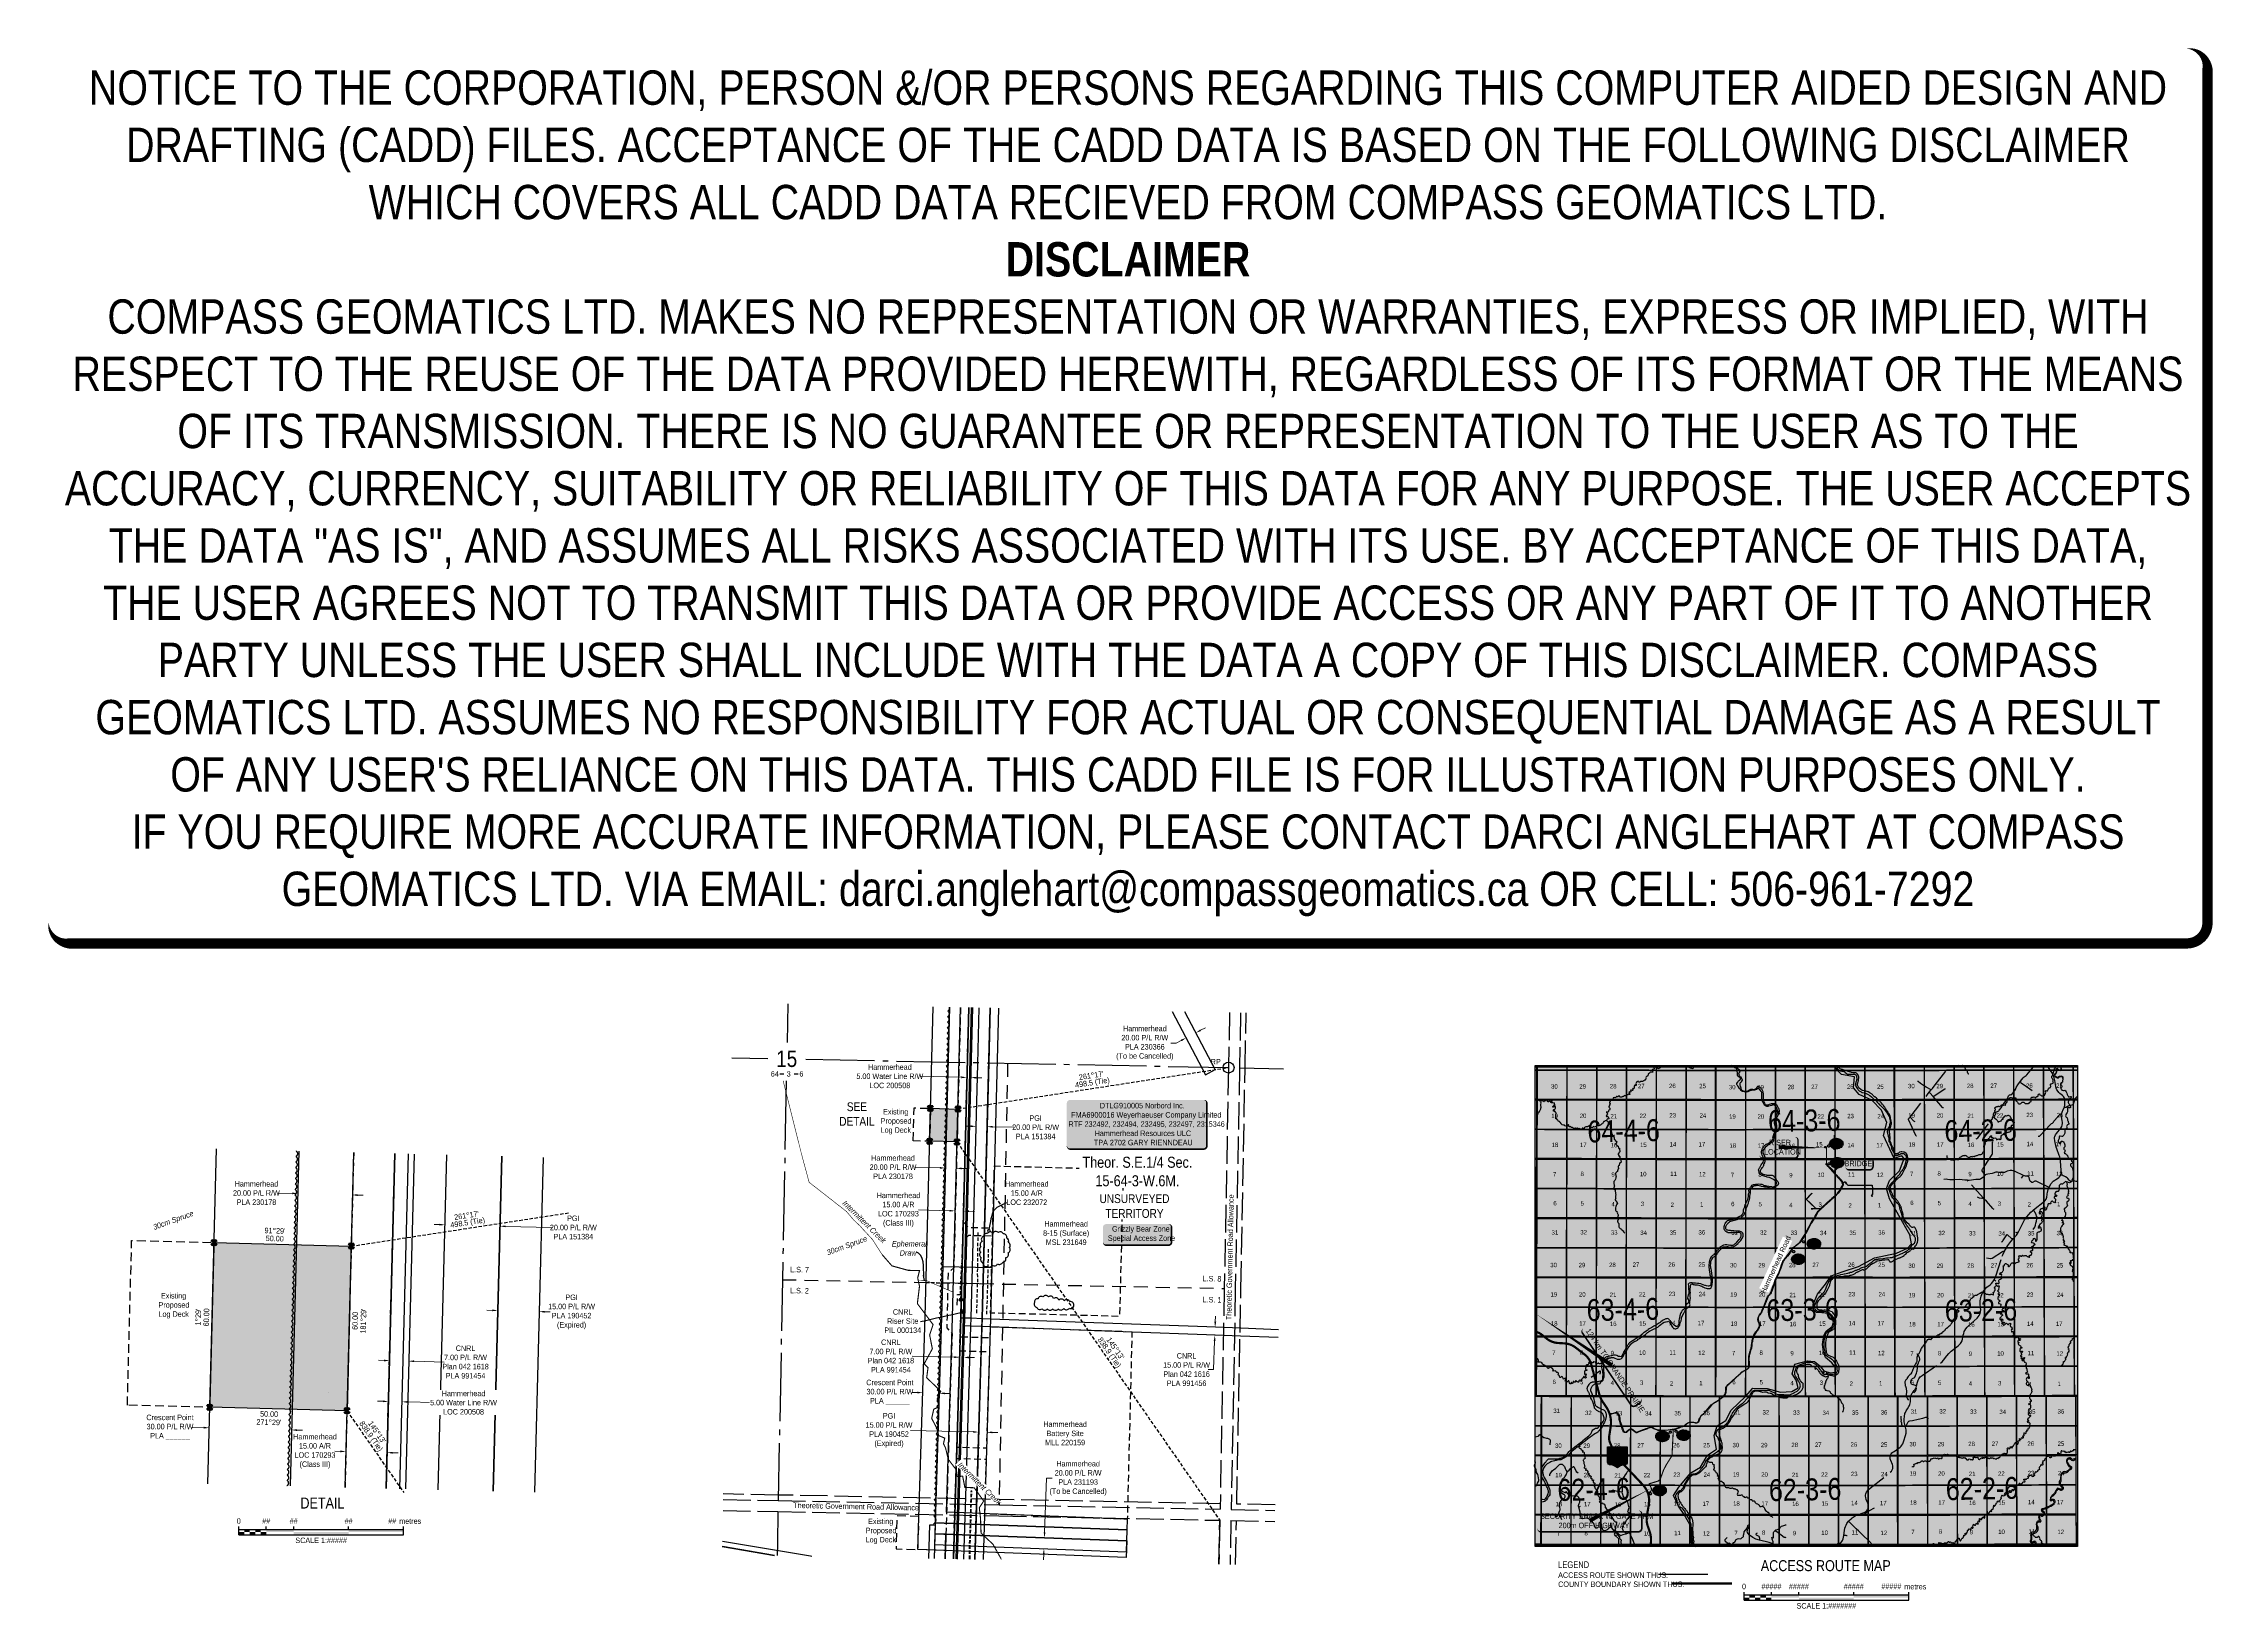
# Model space of a CAD drawing. Extents: x 410314 to 414262, y 6043239 to 6046088.
import ezdxf
from ezdxf.enums import TextEntityAlignment as Align

# ---------------------------------------------------------------- set-up
doc = ezdxf.new("R2010")
doc.units = 0
doc.header["$LTSCALE"] = 5
doc.header["$PDSIZE"] = 0.5
for name, pattern in [('0', [1, 1, 0]), ('BORDER', [44.45, 12.7, -6.35, 12.7, -6.35, 0, -6.35]), ('DASHED2', [9.525, 6.35, -3.175]), ('foc-ACCESSROAD', [3.75, 2.5, -1.25]), ('foc-LSD', [8, 5, -3]), ('foc-QUARTERLINE', [33, 25, -3, 2, -3]), ('foc-TIELINE', [1.875, 1.25, -0.625]), ('foc-TRAV', [1.875, 1.25, -0.625]), ('foc-UNSURVEYED', [12.5, 10, -2.5]), ('HIDDEN2', [4.7625, 3.175, -1.5875]), ('UG_PIPE', [1.875, 1.25, -0.625])]:
    doc.linetypes.add(name, pattern=pattern)
for name, color, linetype in [('10', 1, 'Continuous'), ('33', 20, 'Continuous'), ('35', 37, 'Continuous'), ('37', 37, 'Continuous'), ('9', 3, 'Continuous'), ('AS-PIPE-UG', 44, 'UG_PIPE'), ('AS-RAILWAY', 13, 'TRACKS'), ('AS-SYMBOL', 7, 'Continuous'), ('AS-WILDLIFE-BLOCK', 131, 'Continuous'), ('AUX-LABELS', 1, 'Continuous'), ('C-RW', 13, 'Continuous'), ('C-SYMBOL', 7, 'Continuous'), ('C-WS', 13, 'foc-ACCESSROAD'), ('CG-NOTES', 7, 'Continuous'), ('DETAIL-T', 7, 'Continuous'), ('F-AR', 190, 'foc-ACCESSROAD'), ('F-RW', 190, 'Continuous'), ('F-WS', 190, 'foc-ACCESSROAD'), ('L-2', 7, 'Continuous'), ('L-BD', 7, 'Continuous'), ('L-MON', 1, 'Continuous'), ('L-QSEC', 8, 'foc-QUARTERLINE'), ('L-ROAD-T', 7, 'Continuous'), ('L-SECLBL', 7, 'Continuous'), ('L-SECTION-LSD', 7, 'foc-LSD'), ('L-TIE', 7, 'foc-TIELINE'), ('L-UNS-T', 3, 'Continuous'), ('L-USEC', 7, 'foc-UNSURVEYED'), ('P-PROPOSED', 10, 'Continuous'), ('P-PROPOSED-H', 21, 'Continuous'), ('P-TRAV', 4, 'foc-TRAV'), ('Quarters', 8, 'Continuous'), ('RoadSeg', 57, 'DASHED2'), ('ROUTE-MAP-HWY', 2, 'Continuous'), ('ROUTE-MAP-LABELS', 210, 'Continuous'), ('ROUTE-MAP-ROUTE', 90, 'Continuous'), ('SMC', 7, 'Continuous'), ('T-BUSH', 110, '0'), ('T-BUSH-T', 110, 'Continuous'), ('T-EXISTING TFA', 220, 'HIDDEN2'), ('T-EXISTING TFA-T', 220, 'Continuous'), ('T-WATER', 160, 'Continuous'), ('T-WATER-T', 170, 'Continuous'), ('Townships', 57, 'Continuous'), ('WATERCOURSE', 146, 'foc-TIELINE')]:
    doc.layers.add(name, color=color, linetype=linetype)
doc.layers.add('AS-BOUNDARY', color=7, linetype='BORDER', lineweight=60, true_color=0xcc33ff)
for name, color, linetype, lineweight in [('C-RW-T', 13, 'Continuous', 9), ('F-AR-T', 190, 'Continuous', 9), ('F-RW-T', 190, 'Continuous', 9), ('F-WS-T', 190, 'Continuous', 9)]:
    doc.layers.add(name, color=color, linetype=linetype, lineweight=lineweight)
doc.layers.add('DISCLAIMER', color=7, linetype='Continuous', plot=False)
doc.layers.add('P-75m DRAINAGE AREA', color=7, linetype='Continuous', true_color=0xf1f8f1)
doc.layers.add('ROUTE-MAP-BACKGROUND-H', color=7, linetype='Continuous', true_color=0xf0ebff)
doc.styles.add('100L', font='ARIALN.TTF', dxfattribs={"height": 11})
doc.styles.add('120', font='ARIALN.TTF', dxfattribs={"height": 13})
doc.styles.add('175L', font='ARIALN.TTF', dxfattribs={"height": 20})
doc.styles.add('80', font='ARIALN.TTF', dxfattribs={"height": 10})
doc.styles.add('80CG', font='ARIALN.TTF', dxfattribs={"height": 10})
doc.styles.add('80L', font='ARIALN.TTF', dxfattribs={"height": 10})
doc.styles.add('80LS', font='ARIALNI.TTF', dxfattribs={"height": 10})
doc.styles.add('80V', font='ARIALN.TTF', dxfattribs={"oblique": 20, "height": 2})
doc.styles.add('BOLD', font='ARIALNB.TTF')
doc.styles.add('foc-LtypeFont', font='ARIALN.TTF', dxfattribs={"height": 7.35})
doc.styles.add('SIMPLEX', font='ARIALN.TTF')
doc.styles.add('TXT', font='ARIALN.TTF', dxfattribs={"height": 0.2})
doc.linetypes.add('foc-TOPO-flowdirection-NOLINE', pattern='A,0,[">",foc-LtypeFont,S=0.3,R=0,X=0,Y=-0.945],-20,[">",foc-LtypeFont,S=0.3,R=0,X=0,Y=-0.945],0', length=20)
doc.linetypes.add('TRACKS', pattern='A,3.81,[130,ltypeshp1.shx,S=6.35,R=0,X=0,Y=0],3.81', length=7.62)
doc.dimstyles.new('Compass 5 000', dxfattribs={"dimscale": 5, "dimtxt": 9, "dimasz": 2, "dimexe": 0.2, "dimexo": 0.0625, "dimgap": 0.5, "dimtad": 0, "dimtih": 1, "dimtoh": 1, "dimzin": 0, "dimdsep": 46, "dimtxsty": '80CG', "dimcen": 0.1, "dimse1": 1, "dimse2": 1, "dimclrd": 256, "dimclrt": 256, "dimaunit": 1, "dimadec": 4, "dimazin": 0, "dimtfac": 0.06, "dimtofl": 0, "dimtmove": 0, "dimatfit": 1, "dimfxl": 0.2, "dimtolj": 1, "dimtzin": 0, "dimlwd": -1, "dimarcsym": 0})

# ---------------------------------------------------------------- blocks, each defined once
blk = doc.blocks.new('L-SECLBL')
at = {"layer": '9', "color": 7}
for p, q in [((-5.1, -27.8), (-12.3, -27.8)), ((20.7, -27.8), (13.5, -27.8))]:
    blk.add_line(p, q, dxfattribs=at)
at = {"layer": '10', "color": 2, "style": 'SIMPLEX'}
blk.add_attdef('SEC', text='', height=30, dxfattribs=at).set_placement((0, 0), align=Align.MIDDLE)
at = {"layer": '10', "color": 5, "style": '80L'}
blk.add_attdef('TWP', text='', height=9.5, dxfattribs=at).set_placement((-14.4, -27.4), align=Align.MIDDLE_RIGHT)
blk.add_attdef('RGE', text='', height=9.5, dxfattribs=at).set_placement((3.6, -27.4), align=Align.MIDDLE_CENTER)
blk.add_attdef('MER', text='', height=9.5, dxfattribs=at).set_placement((23.2, -27.4), align=Align.MIDDLE_LEFT)
blk = doc.blocks.new('*U667')
h = blk.add_hatch(color=255)
edge = h.paths.add_edge_path()
edge.add_line((-56.5, -20), (56.5, -20))
edge.add_arc((56.5, -14), 6, 270, 360)
edge.add_line((62.5, -14), (62.5, 12.5))
edge.add_arc((56.5, 12.5), 6, 0, 90)
edge.add_line((56.5, 18.5), (-56.5, 18.5))
edge.add_arc((-56.5, 12.5), 6, 90, 180)
edge.add_line((-62.5, 12.5), (-62.5, -14))
edge.add_arc((-56.5, -14), 6, 180, 270)
at = {"color": 131, "flags": 128}
blk.add_lwpolyline([(-56.5, -20, 3, 3, 0), (56.5, -20, 3, 3, 0.414214), (62.5, -14, 3, 3, 0), (62.5, 12.5, 3, 0, 0.414214), (56.5, 18.5, 0, 0, 0), (-56.5, 18.5, 0, 0, 0.414214), (-62.5, 12.5, 0, 0, 0), (-62.5, -14, 0, 3, 0.414214)], format="xyseb", close=True, dxfattribs=at)
at = {"color": 131, "style": '80'}
blk.add_attdef('ENTER_TEXT_001', (-36, -5), '', height=10, dxfattribs=at)
blk = doc.blocks.new('*U663')
h = blk.add_hatch(color=255)
edge = h.paths.add_edge_path()
edge.add_line((-121.5, -45.5), (121.5, -45.5))
edge.add_arc((121.5, -39.5), 6, 270, 360)
edge.add_line((127.5, -39.5), (127.5, 38))
edge.add_arc((121.5, 38), 6, 0, 90)
edge.add_line((121.5, 44), (-121.5, 44))
edge.add_arc((-121.5, 38), 6, 90, 180)
edge.add_line((-127.5, 38), (-127.5, -39.5))
edge.add_arc((-121.5, -39.5), 6, 180, 270)
at = {"color": 44, "flags": 128}
blk.add_lwpolyline([(-121.5, -45.5, 3, 3, 0), (121.5, -45.5, 3, 3, 0.414214), (127.5, -39.5, 3, 3, 0), (127.5, 38, 3, 0, 0.414214), (121.5, 44, 0, 0, 0), (-121.5, 44, 0, 0, 0.414214), (-127.5, 38, 0, 0, 0), (-127.5, -39.5, 0, 3, 0.414214)], format="xyseb", close=True, dxfattribs=at)
at = {"color": 44, "style": '80'}
blk.add_attdef('ENTER_TEXT_001', (-36, -5), '', height=10, dxfattribs=at)
blk = doc.blocks.new('*D669')
at = {"layer": 'Defpoints', "color": 0, "transparency": 16777216}
for p in [(411973.2, 6043963), (411971.2, 6043887.7), (411986.6, 6043887.3)]:
    blk.add_point(p, dxfattribs=at)
at = {"layer": 'F-AR-T', "transparency": 16777216}
for p, q in [((411963.2, 6043963.2), (411906.4, 6043964.7)), ((411998.5, 6043962.3), (412008.5, 6043962.1))]:
    blk.add_line(p, q, dxfattribs=at)
for points in [[(411963.2, 6043964.9), (411963.1, 6043961.6), (411973.2, 6043963)], [(411998.6, 6043964), (411998.5, 6043960.6), (411988.5, 6043962.6)]]:
    blk.add_solid(points, dxfattribs=at)
at = {"layer": 'F-AR-T', "transparency": 16777216, "insert": (411870.1, 6043964.7), "char_height": 10, "attachment_point": 5, "style": '80CG'}
blk.add_mtext('\\A1;Hammerhead\\P15.00 A/R\\PLOC 170293\\P(Class III)', dxfattribs=at)
blk = doc.blocks.new('*D670')
at = {"layer": 'Defpoints', "color": 0, "transparency": 16777216}
for p in [(411994.7, 6044205.8), (411987.8, 6043933.7), (411994.8, 6043933.5)]:
    blk.add_point(p, dxfattribs=at)
at = {"layer": 'F-AR-T', "transparency": 16777216}
for p, q in [((411984.7, 6044206.1), (411909.9, 6044208)), ((412011.7, 6044205.4), (412021.7, 6044205.2))]:
    blk.add_line(p, q, dxfattribs=at)
for points in [[(411984.7, 6044207.8), (411984.7, 6044204.4), (411994.7, 6044205.8)], [(412011.7, 6044207.1), (412011.6, 6044203.8), (412001.7, 6044205.7)]]:
    blk.add_solid(points, dxfattribs=at)
at = {"layer": 'F-AR-T', "transparency": 16777216, "insert": (411854.5, 6044208), "char_height": 10, "attachment_point": 5, "style": '80CG'}
blk.add_mtext('\\A1;Hammerhead\\P5.00 Water Line R/W\\PLOC 200508', dxfattribs=at)
blk = doc.blocks.new('*D671')
at = {"layer": 'Defpoints', "color": 0, "transparency": 16777216}
for p in [(412327.9, 6043755.4), (412327.4, 6043740.7), (412446.5, 6043751)]:
    blk.add_point(p, dxfattribs=at)
at = {"layer": 'F-RW-T', "transparency": 16777216}
for p, q in [((412446.9, 6043761), (412447.2, 6043771)), ((412445.6, 6043726.3), (412443.7, 6043674.1)), ((412443.7, 6043674.1), (412433.7, 6043674.1))]:
    blk.add_line(p, q, dxfattribs=at)
for points in [[(412445.2, 6043761.1), (412448.5, 6043761), (412446.5, 6043751)], [(412443.9, 6043726.4), (412447.3, 6043726.3), (412446, 6043736.3)]]:
    blk.add_solid(points, dxfattribs=at)
at = {"layer": 'F-RW-T', "transparency": 16777216, "insert": (412394.6, 6043674.1), "char_height": 10, "attachment_point": 5, "style": '80CG'}
blk.add_mtext('\\A1;CNRL \\P15.00 P/L R/W\\PPlan 042 1616\\PPLA 991456', dxfattribs=at)
blk = doc.blocks.new('*D672')
at = {"layer": 'Defpoints', "color": 0, "transparency": 16777216}
for p in [(412011.5, 6044116.8), (412011.6, 6044117.5), (412031.5, 6044117)]:
    blk.add_point(p, dxfattribs=at)
at = {"layer": 'F-RW-T', "transparency": 16777216}
for p, q in [((412001.5, 6044117.1), (411991.5, 6044117.3)), ((412041.5, 6044116.1), (412080.2, 6044115.1))]:
    blk.add_line(p, q, dxfattribs=at)
for points in [[(412001.6, 6044118.8), (412001.5, 6044115.4), (412011.5, 6044116.8)], [(412041.6, 6044117.7), (412041.5, 6044114.4), (412031.5, 6044116.3)]]:
    blk.add_solid(points, dxfattribs=at)
at = {"layer": 'F-RW-T', "transparency": 16777216, "insert": (412119.8, 6044115.1), "char_height": 10, "attachment_point": 5, "style": '80CG'}
blk.add_mtext('\\A1;PGI\\P20.00 P/L R/W\\PPLA 151384', dxfattribs=at)
blk = doc.blocks.new('*D673')
at = {"layer": 'Defpoints', "color": 0, "transparency": 16777216}
for p in [(412031.8, 6044179.9), (412046.8, 6044179.5), (412016.2, 6043560.3)]:
    blk.add_point(p, dxfattribs=at)
at = {"layer": 'F-RW-T', "transparency": 16777216}
for p, q in [((412006.2, 6043560.5), (411892.1, 6043563.4)), ((412041.2, 6043559.7), (412051.2, 6043559.4))]:
    blk.add_line(p, q, dxfattribs=at)
for points in [[(412006.2, 6043562.2), (412006.2, 6043558.9), (412016.2, 6043560.3)], [(412041.2, 6043561.3), (412041.1, 6043558), (412031.2, 6043559.9)]]:
    blk.add_solid(points, dxfattribs=at)
at = {"layer": 'F-RW-T', "transparency": 16777216, "insert": (411853, 6043563.4), "char_height": 10, "attachment_point": 5, "style": '80CG'}
blk.add_mtext('\\A1;PGI\\P15.00 P/L R/W\\PPLA 190452\\P(Expired)', dxfattribs=at)
blk = doc.blocks.new('*D674')
at = {"layer": 'Defpoints', "color": 0, "transparency": 16777216}
for p in [(411955.6, 6044041), (411956.3, 6044065.9), (411976, 6044065.4)]:
    blk.add_point(p, dxfattribs=at)
at = {"layer": 'F-RW-T', "transparency": 16777216}
for p, q in [((411945.6, 6044041.3), (411899.9, 6044042.5)), ((411985.3, 6044040.2), (411995.3, 6044040))]:
    blk.add_line(p, q, dxfattribs=at)
for points in [[(411945.7, 6044042.9), (411945.6, 6044039.6), (411955.6, 6044041)], [(411985.4, 6044041.9), (411985.3, 6044038.6), (411975.3, 6044040.5)]]:
    blk.add_solid(points, dxfattribs=at)
at = {"layer": 'F-RW-T', "transparency": 16777216, "insert": (411860.3, 6044042.5), "char_height": 10, "attachment_point": 5, "style": '80CG'}
blk.add_mtext('\\A1;Hammerhead\\P20.00 P/L R/W\\PPLA 230178', dxfattribs=at)
blk = doc.blocks.new('*D675')
at = {"layer": 'Defpoints', "color": 0, "transparency": 16777216}
for p in [(411988.5, 6043963.8), (411995.5, 6043963.6), (411981.7, 6043696.5)]:
    blk.add_point(p, dxfattribs=at)
at = {"layer": 'F-RW-T', "transparency": 16777216}
for p, q in [((411971.7, 6043696.8), (411895.2, 6043698.7)), ((411998.7, 6043696.1), (412008.7, 6043695.8))]:
    blk.add_line(p, q, dxfattribs=at)
for points in [[(411971.8, 6043698.4), (411971.7, 6043695.1), (411981.7, 6043696.5)], [(411998.7, 6043697.8), (411998.7, 6043694.4), (411988.7, 6043696.3)]]:
    blk.add_solid(points, dxfattribs=at)
at = {"layer": 'F-RW-T', "transparency": 16777216, "insert": (411856.4, 6043698.7), "char_height": 10, "attachment_point": 5, "style": '80CG'}
blk.add_mtext('\\A1;CNRL\\P7.00 P/L R/W\\PPlan 042 1618\\PPLA 991454', dxfattribs=at)
blk = doc.blocks.new('riser')
h = blk.add_hatch(color=255)
h.dxf.hatch_style = 1
edge = h.paths.add_edge_path()
edge.add_arc((0, 0), 0.7, 0, 360)
blk.add_hatch(color=48).paths.add_polyline_path([(0.58, -0.15), (-0.58, -0.15, 0.774597)])
at = {"color": 48}
blk.add_line((-0.58, -0.15), (0.58, -0.15), dxfattribs=at)
blk.add_circle((0, 0), 0.6, dxfattribs=at)
blk = doc.blocks.new('*D668')
at = {"layer": 'C-RW-T', "transparency": 16777216}
for p, q in [((412136.2, 6043377.7), (412139.9, 6043476.2)), ((412139.9, 6043476.2), (412149.9, 6043476.2)), ((412134.6, 6043337.8), (412134.3, 6043327.8))]:
    blk.add_line(p, q, dxfattribs=at)
for points in [[(412134.5, 6043377.8), (412137.8, 6043377.7), (412135.8, 6043367.7)], [(412133, 6043337.8), (412136.3, 6043337.7), (412135, 6043347.8)]]:
    blk.add_solid(points, dxfattribs=at)
at = {"layer": 'Defpoints', "color": 0, "transparency": 16777216}
for p in [(412135.8, 6043367.7), (412139.8, 6043367.6), (412139.1, 6043347.6)]:
    blk.add_point(p, dxfattribs=at)
at = {"layer": 'C-RW-T', "transparency": 16777216, "insert": (412197.2, 6043476.2), "char_height": 10, "attachment_point": 5, "style": '80CG'}
blk.add_mtext('\\A1;Hammerhead\\P20.00 P/L R/W\\PPLA 231193\\P(To be Cancelled)', dxfattribs=at)
blk = doc.blocks.new('*D676')
at = {"layer": 'C-RW-T', "transparency": 16777216}
for p, q in [((412375.9, 6044268.5), (412365.9, 6044268.5)), ((412384.8, 6044273.1), (412375.9, 6044268.5)), ((412420.2, 6044291.8), (412429, 6044296.4))]:
    blk.add_line(p, q, dxfattribs=at)
for points in [[(412384, 6044274.6), (412385.5, 6044271.7), (412393.6, 6044277.8)], [(412419.4, 6044293.2), (412420.9, 6044290.3), (412411.3, 6044287.1)]]:
    blk.add_solid(points, dxfattribs=at)
at = {"layer": 'Defpoints', "color": 0, "transparency": 16777216}
for p in [(412393.6, 6044277.8), (412417.9, 6044274.6), (412400.2, 6044265.3)]:
    blk.add_point(p, dxfattribs=at)
at = {"layer": 'C-RW-T', "transparency": 16777216, "insert": (412318.6, 6044268.5), "char_height": 10, "attachment_point": 5, "style": '80CG'}
blk.add_mtext('\\A1;Hammerhead\\P20.00 P/L R/W\\PPLA 230366\\P(To be Cancelled)', dxfattribs=at)
blk = doc.blocks.new('*D677')
at = {"layer": 'C-RW-T', "transparency": 16777216}
for p, q in [((411904.4, 6043632.2), (411894.4, 6043632.5)), ((411954.3, 6043630.7), (411964.3, 6043630.4))]:
    blk.add_line(p, q, dxfattribs=at)
for points in [[(411904.4, 6043633.9), (411904.3, 6043630.6), (411914.4, 6043631.9)], [(411954.4, 6043632.4), (411954.3, 6043629), (411944.4, 6043631)]]:
    blk.add_solid(points, dxfattribs=at)
at = {"layer": 'Defpoints', "color": 0, "transparency": 16777216}
for p in [(411914.2, 6043625.9), (411914.4, 6043631.9), (411944.2, 6043625)]:
    blk.add_point(p, dxfattribs=at)
at = {"layer": 'C-RW-T', "transparency": 16777216, "insert": (411854.6, 6043632.5), "char_height": 10, "attachment_point": 5, "style": '80CG'}
blk.add_mtext('\\A1;Crescent Point\\P30.00 P/L R/W\\PPLA ______', dxfattribs=at)
blk = doc.blocks.new('*D679')
at = {"layer": 'Defpoints', "color": 0, "transparency": 16777216}
for p in [(411044.9, 6043937.6), (411040, 6043744.7), (411140, 6043742.2)]:
    blk.add_point(p, dxfattribs=at)
at = {"layer": 'F-RW-T', "transparency": 16777216}
for p, q in [((411034.9, 6043937.9), (411024.9, 6043938.1)), ((411154.8, 6043934.8), (411238.9, 6043932.7))]:
    blk.add_line(p, q, dxfattribs=at)
for points in [[(411034.9, 6043939.5), (411034.8, 6043936.2), (411044.9, 6043937.6)], [(411154.9, 6043936.5), (411154.8, 6043933.2), (411144.8, 6043935.1)]]:
    blk.add_solid(points, dxfattribs=at)
at = {"layer": 'F-RW-T', "transparency": 16777216, "insert": (411278.4, 6043932.7), "char_height": 10, "attachment_point": 5, "style": '80CG'}
blk.add_mtext('\\A1;PGI\\P20.00 P/L R/W\\PPLA 151384', dxfattribs=at)
blk = doc.blocks.new('*D680')
at = {"layer": 'Defpoints', "color": 0, "transparency": 16777216}
for p in [(410777.1, 6043994.6), (410763.6, 6043486.4), (410862.2, 6043483.8)]:
    blk.add_point(p, dxfattribs=at)
at = {"layer": 'F-RW-T', "transparency": 16777216}
for p, q in [((410767.1, 6043994.8), (410741.2, 6043995.5)), ((410885.6, 6043991.7), (410895.6, 6043991.4))]:
    blk.add_line(p, q, dxfattribs=at)
for points in [[(410767.1, 6043996.5), (410767, 6043993.2), (410777.1, 6043994.6)], [(410885.6, 6043993.4), (410885.6, 6043990), (410875.6, 6043992)]]:
    blk.add_solid(points, dxfattribs=at)
at = {"layer": 'F-RW-T', "transparency": 16777216, "insert": (410701.6, 6043995.5), "char_height": 10, "attachment_point": 5, "style": '80CG'}
blk.add_mtext('\\A1;Hammerhead\\P20.00 P/L R/W\\PPLA 230178', dxfattribs=at)
blk = doc.blocks.new('TEMP')
h = blk.add_hatch(color=255)
h.dxf.hatch_style = 1
h.paths.add_polyline_path([(0, 0.25), (-0.67, 1.15), (-0.67, 0.67), (-1.15, 0.67), (-0.25, 0), (-1.15, -0.67), (-0.67, -0.67), (-0.67, -1.15), (0, -0.25), (0.67, -1.15), (0.67, -0.67), (1.15, -0.67), (0.25, 0), (1.15, 0.67), (0.67, 0.67), (0.67, 1.15)])
h.paths.add_polyline_path([(0.57, 0.85), (0.57, 0.57), (0.85, 0.57), (0.08, 0), (0.85, -0.57), (0.57, -0.57), (0.57, -0.85), (0, -0.08), (-0.57, -0.85), (-0.57, -0.57), (-0.85, -0.57), (-0.08, 0), (-0.85, 0.57), (-0.57, 0.57), (-0.57, 0.85), (0, 0.08)], flags=16)
h = blk.add_hatch(color=1)
h.dxf.hatch_style = 1
h.paths.add_polyline_path([(0, 0.08), (-0.57, 0.85), (-0.57, 0.57), (-0.85, 0.57), (-0.08, 0), (-0.85, -0.57), (-0.57, -0.57), (-0.57, -0.85), (0, -0.08), (0.57, -0.85), (0.57, -0.57), (0.85, -0.57), (0.08, 0), (0.85, 0.57), (0.57, 0.57), (0.57, 0.85)])
at = {"color": 1}
for p, q in [((-0.08, 0), (0.08, 0)), ((0, 0.08), (0, -0.08))]:
    blk.add_line(p, q, dxfattribs=at)
at = {"color": 255, "flags": 128}
blk.add_lwpolyline([(-0.25, 0), (-1.15, 0.67), (-0.67, 0.67), (-0.67, 1.15), (0, 0.25), (0.67, 1.15), (0.67, 0.67), (1.15, 0.67), (0.25, 0), (1.15, -0.67), (0.67, -0.67), (0.67, -1.15), (0, -0.25), (-0.67, -1.15), (-0.67, -0.67), (-1.15, -0.67)], close=True, dxfattribs=at)
at = {"color": 1, "flags": 128}
blk.add_lwpolyline([(-0.08, 0), (-0.85, 0.57), (-0.57, 0.57), (-0.57, 0.85), (0, 0.08), (0.57, 0.85), (0.57, 0.57), (0.85, 0.57), (0.08, 0), (0.85, -0.57), (0.57, -0.57), (0.57, -0.85), (0, -0.08), (-0.57, -0.85), (-0.57, -0.57), (-0.85, -0.57)], close=True, dxfattribs=at)
blk = doc.blocks.new('*D681')
at = {"layer": 'Defpoints', "color": 0, "transparency": 16777216}
for p in [(411141.7, 6043808.3), (411216.8, 6043806.4), (411216.1, 6043779.6)]:
    blk.add_point(p, dxfattribs=at)
at = {"layer": 'F-RW-T', "transparency": 16777216}
for p, q in [((411131, 6043781.8), (411121, 6043782.1)), ((411226.1, 6043779.4), (411236.1, 6043779.1))]:
    blk.add_line(p, q, dxfattribs=at)
for points in [[(411131.1, 6043783.5), (411131, 6043780.2), (411141, 6043781.6)], [(411226.2, 6043781), (411226.1, 6043777.7), (411216.1, 6043779.6)]]:
    blk.add_solid(points, dxfattribs=at)
at = {"layer": 'F-RW-T', "transparency": 16777216, "insert": (411275.2, 6043779.1), "char_height": 10, "attachment_point": 5, "style": '80CG'}
blk.add_mtext('\\A1;PGI\\P15.00 P/L R/W\\PPLA 190452\\P(Expired)', dxfattribs=at)
blk = doc.blocks.new('*D682')
at = {"layer": 'Defpoints', "color": 0, "transparency": 16777216}
for p in [(410945.2, 6043744.9), (410980.1, 6043744), (410978.7, 6043689.4)]:
    blk.add_point(p, dxfattribs=at)
at = {"layer": 'F-RW-T', "transparency": 16777216}
for p, q in [((410933.8, 6043690.6), (410923.8, 6043690.9)), ((410988.7, 6043689.2), (411043.5, 6043687.8))]:
    blk.add_line(p, q, dxfattribs=at)
for points in [[(410933.9, 6043692.3), (410933.8, 6043688.9), (410943.8, 6043690.4)], [(410988.7, 6043690.9), (410988.6, 6043687.5), (410978.7, 6043689.4)]]:
    blk.add_solid(points, dxfattribs=at)
at = {"layer": 'F-RW-T', "transparency": 16777216, "insert": (411082.2, 6043687.8), "char_height": 10, "attachment_point": 5, "style": '80CG'}
blk.add_mtext('\\A1;CNRL\\P7.00 P/L R/W\\PPlan 042 1618\\PPLA 991454', dxfattribs=at)
blk = doc.blocks.new('*D683')
at = {"layer": 'Defpoints', "color": 0, "transparency": 16777216}
for p in [(410941.8, 6043612.2), (410966.6, 6043611.5), (410966.7, 6043615.4)]:
    blk.add_point(p, dxfattribs=at)
at = {"layer": 'F-AR-T', "transparency": 16777216}
for p, q in [((410931.9, 6043616.3), (410921.9, 6043616.5)), ((410976.7, 6043615.1), (411023.2, 6043613.9))]:
    blk.add_line(p, q, dxfattribs=at)
for points in [[(410932, 6043617.9), (410931.9, 6043614.6), (410941.9, 6043616)], [(410976.8, 6043616.8), (410976.7, 6043613.4), (410966.7, 6043615.4)]]:
    blk.add_solid(points, dxfattribs=at)
at = {"layer": 'F-AR-T', "transparency": 16777216, "insert": (411078.6, 6043613.9), "char_height": 10, "attachment_point": 5, "style": '80CG', "bg_fill": 3, "box_fill_scale": 1.1, "bg_fill_color": 256, "bg_fill_true_color": 13158600, "bg_fill_transparency": 0}
blk.add_mtext('\\A1;Hammerhead\\P5.00 Water Line R/W\\PLOC 200508', dxfattribs=at)
blk = doc.blocks.new('*D684')
at = {"layer": 'Defpoints', "color": 0, "transparency": 16777216}
for p in [(410864.4, 6043520.5), (410939.4, 6043518.6), (410939.5, 6043522.9)]:
    blk.add_point(p, dxfattribs=at)
at = {"layer": 'F-AR-T', "transparency": 16777216}
for p, q in [((410854.6, 6043525.1), (410844.6, 6043525.4)), ((410949.5, 6043522.7), (410959.5, 6043522.4))]:
    blk.add_line(p, q, dxfattribs=at)
for points in [[(410854.6, 6043526.8), (410854.5, 6043523.5), (410864.6, 6043524.9)], [(410949.5, 6043524.3), (410949.4, 6043521), (410939.5, 6043522.9)]]:
    blk.add_solid(points, dxfattribs=at)
at = {"layer": 'F-AR-T', "transparency": 16777216, "insert": (410808.2, 6043525.4), "char_height": 10, "attachment_point": 5, "style": '80CG'}
blk.add_mtext('\\A1;Hammerhead\\P15.00 A/R\\PLOC 170293\\P(Class III)', dxfattribs=at)
blk = doc.blocks.new('*D685')
at = {"layer": 'C-RW-T', "transparency": 16777216}
for p, q in [((410605.7, 6043568.3), (410584.1, 6043568.9)), ((410775.6, 6043563.9), (410785.6, 6043563.6))]:
    blk.add_line(p, q, dxfattribs=at)
for points in [[(410605.7, 6043570), (410605.6, 6043566.6), (410615.7, 6043568.1)], [(410775.6, 6043565.6), (410775.5, 6043562.2), (410765.6, 6043564.2)]]:
    blk.add_solid(points, dxfattribs=at)
at = {"layer": 'Defpoints', "color": 0, "transparency": 16777216}
for p in [(410615.7, 6043568.1), (410616.2, 6043587.8), (410766.1, 6043583.9)]:
    blk.add_point(p, dxfattribs=at)
at = {"layer": 'C-RW-T', "transparency": 16777216, "insert": (410544.3, 6043568.9), "char_height": 10, "attachment_point": 5, "style": '80CG'}
blk.add_mtext('\\A1;Crescent Point\\P30.00 P/L R/W\\PPLA ______', dxfattribs=at)
blk = doc.blocks.new('*U488')
at = {"color": 0}
for p, q in [((-150, 0), (-150, 15)), ((-150, 10), (150.2, 10)), ((-150, 0), (150.2, 0)), ((-100, 10), (-100, 15)), ((-50, 10), (-50, 15)), ((50, 10), (50, 15)), ((150.2, 0), (150.2, 15))]:
    blk.add_line(p, q, dxfattribs=at)
for points in [[(-150, 5), (-140, 5), (-150, 0), (-140, 0)], [(-140, 10), (-130, 10), (-140, 5), (-130, 5)], [(-130, 5), (-120, 5), (-130, 0), (-120, 0)], [(-120, 10), (-110, 10), (-120, 5), (-110, 5)], [(-110, 5), (-100, 5), (-110, 0), (-100, 0)], [(-100, 10), (-50, 10), (-100, 5), (-50, 5)], [(-50, 5), (50, 5), (-50, 0), (50, 0)], [(50, 10), (150.2, 10), (50, 5), (150.2, 5)]]:
    blk.add_solid(points, dxfattribs=at)
at = {"color": 0, "style": '80'}
blk.add_text('metres', height=10, dxfattribs=at).set_placement((162.2, 20), align=Align.CENTER)
at = {"color": 0, "char_height": 10, "style": '80'}
for s, insert, attachment_point in [('0', (-150, 30.2), 2), ('##', (-100, 30.2), 2), ('##', (-50, 30.2), 2), ('##', (50, 30.2), 2), ('##', (136.7, 30.2), 3), ('SCALE 1:#####', (0.1, -5), 2)]:
    blk.add_mtext(s, dxfattribs=dict(at, insert=insert, attachment_point=attachment_point))
blk = doc.blocks.new('LABEL_ROAD_THEORETIC')
at = {"layer": 'L-ROAD-T', "style": '80L'}
blk.add_text('Theoretic Government Road Allowance', height=10, dxfattribs=at).set_placement((0, 0), align=Align.MIDDLE_CENTER)
blk = doc.blocks.new('*U530')
at = {"color": 0}
for p, q in [((-150, 0), (-150, 15)), ((-150, 10), (150.2, 10)), ((-150, 0), (150.2, 0)), ((-100, 10), (-100, 15)), ((-50, 10), (-50, 15)), ((50, 10), (50, 15)), ((150.2, 0), (150.2, 15))]:
    blk.add_line(p, q, dxfattribs=at)
for points in [[(-150, 5), (-140, 5), (-150, 0), (-140, 0)], [(-140, 10), (-130, 10), (-140, 5), (-130, 5)], [(-130, 5), (-120, 5), (-130, 0), (-120, 0)], [(-120, 10), (-110, 10), (-120, 5), (-110, 5)], [(-110, 5), (-100, 5), (-110, 0), (-100, 0)], [(-100, 10), (-50, 10), (-100, 5), (-50, 5)], [(-50, 5), (50, 5), (-50, 0), (50, 0)], [(50, 10), (150.2, 10), (50, 5), (150.2, 5)]]:
    blk.add_solid(points, dxfattribs=at)
at = {"color": 0, "style": '80'}
blk.add_text('metres', height=10, dxfattribs=at).set_placement((162.2, 20), align=Align.CENTER)
at = {"color": 0, "char_height": 10, "style": '80'}
for s, insert, attachment_point in [('0', (-150, 30.2), 2), ('#####', (-100, 30.2), 2), ('#####', (-50, 30.2), 2), ('#####', (50, 30.2), 2), ('#####', (136.7, 30.2), 3), ('SCALE 1:#######', (0.1, -5), 2)]:
    blk.add_mtext(s, dxfattribs=dict(at, insert=insert, attachment_point=attachment_point))
blk = doc.blocks.new('*U690')
h = blk.add_hatch(color=255)
edge = h.paths.add_edge_path()
edge.add_line((-79, -11.5), (79, -11.5))
edge.add_arc((79, -5.5), 6, 270, 360)
edge.add_line((85, -5.5), (85, 4))
edge.add_arc((79, 4), 6, 0, 90)
edge.add_line((79, 10), (-79, 10))
edge.add_arc((-79, 4), 6, 90, 180)
edge.add_line((-85, 4), (-85, -5.5))
edge.add_arc((-79, -5.5), 6, 180, 270)
at = {"color": 210, "flags": 128}
for points in [[(-158.3, -63.6, 0, 7.5, 0), (0, 0, 0, 0, 0)], [(3.6, -2.4, 0, 7.5, 0), (0, 0, 0, 0, 0)]]:
    blk.add_lwpolyline(points, format="xyseb", dxfattribs=at)
blk.add_lwpolyline([(-79, -11.5, 3, 3, 0), (79, -11.5, 3, 3, 0.414214), (85, -5.5, 3, 3, 0), (85, 4, 3, 0, 0.414214), (79, 10, 0, 0, 0), (-79, 10, 0, 0, 0.414214), (-85, 4, 0, 0, 0), (-85, -5.5, 0, 3, 0.414214)], format="xyseb", close=True, dxfattribs=at)
at = {"color": 210, "style": '80'}
blk.add_attdef('ENTER_TEXT_001', (-36, -5), '', height=10, dxfattribs=at)
blk = doc.blocks.new('hwy_primary')
h = blk.add_hatch(color=255)
edge = h.paths.add_edge_path()
edge.add_line((-12.6, -6.5), (-12.6, 12.1))
edge.add_line((-12.6, 12.1), (11.4, 12.1))
edge.add_line((11.4, 12.1), (11.4, -6.5))
edge.add_arc((7.7, -6.3), 3.64, 267.0356, 357.7597, ccw=False)
edge.add_arc((9.4, -25.7), 15.8, 96.6623, 129.1626)
edge.add_arc((-10.6, -25.7), 15.8, 50.8374, 83.3377)
edge.add_arc((-8.9, -6.3), 3.64, 182.2403, 272.9644, ccw=False)
at = {"color": 3}
blk.add_lwpolyline([(-12.6, -6.5), (-12.6, 12.1), (11.4, 12.1), (11.4, -6.5, -0.41792), (7.6, -10, 0.142768), (-0.6, -13.4, 0.142768), (-8.7, -10, -0.41792), (-12.6, -6.5)], format="xyb", dxfattribs=at)
at = {"color": 3, "style": '80V', "flags": 8}
blk.add_attdef('HWY', text='', height=10, dxfattribs=at).set_placement((-0.6, 1), align=Align.MIDDLE_CENTER)
blk = doc.blocks.new('Route_Letters')
h = blk.add_hatch(color=255)
h.dxf.hatch_style = 1
edge = h.paths.add_edge_path()
edge.add_ellipse((-0.1, 0.5), major_axis=(-12, 0), ratio=0.789318, start_angle=0, end_angle=360)
at = {"color": 5}
blk.add_open_spline([(-12.3, 0.5), (-12.3, -0.3), (-12.2, -1), (-11.7, -2.8), (-11.1, -3.9), (-9.6, -5.8), (-8.5, -6.7), (-6.2, -8), (-4.9, -8.5), (-2.1, -9.2), (-0.7, -9.3), (2.2, -9.1), (3.6, -8.8), (6.3, -7.9), (7.5, -7.2), (9.5, -5.6), (10.4, -4.6), (11.6, -2.5), (12, -1.4), (12.2, 0.9), (12, 2.1), (11.2, 4.3), (10.5, 5.4), (8.8, 7.2), (7.7, 8), (5.3, 9.2), (3.9, 9.7), (1.1, 10.2), (-0.4, 10.2), (-3.2, 9.9), (-4.6, 9.6), (-7.2, 8.5), (-8.3, 7.7), (-10.2, 6), (-11, 5), (-12, 2.9), (-12.3, 1.7), (-12.3, 0.5), (-12.3, 0.5), (-12.3, 0.5)], degree=3, knots=[0, 0, 0, 0, 0.219529, 0.219529, 0.575727, 0.575727, 0.931924, 0.931924, 1.288121, 1.288121, 1.644318, 1.644318, 2.000515, 2.000515, 2.356712, 2.356712, 2.712909, 2.712909, 3.069107, 3.069107, 3.425304, 3.425304, 3.781501, 3.781501, 4.137698, 4.137698, 4.493895, 4.493895, 4.850092, 4.850092, 5.20629, 5.20629, 5.562487, 5.562487, 5.918684, 5.918684, 6.274881, 6.274881, 6.283185, 6.283185, 6.283185, 6.283185], dxfattribs=at)
at = {"color": 14, "style": 'BOLD'}
blk.add_attdef('A', text='', height=9.5, dxfattribs=at).set_placement((0.2, 1), align=Align.MIDDLE)
blk = doc.blocks.new('AA')
at = {"const_width": 4}
blk.add_lwpolyline([(-1, 0, 1), (1, 0, 1)], format="xyb", close=True, dxfattribs=at)
blk.add_circle((0, 0), 2)
blk = doc.blocks.new('*U691')
h = blk.add_hatch(color=255)
edge = h.paths.add_edge_path()
edge.add_line((-29, -20), (29, -20))
edge.add_arc((29, -14), 6, 270, 360)
edge.add_line((35, -14), (35, 12.5))
edge.add_arc((29, 12.5), 6, 0, 90)
edge.add_line((29, 18.5), (-29, 18.5))
edge.add_arc((-29, 12.5), 6, 90, 180)
edge.add_line((-35, 12.5), (-35, -14))
edge.add_arc((-29, -14), 6, 180, 270)
at = {"color": 14, "flags": 128}
blk.add_lwpolyline([(-29, -20, 3, 3, 0), (29, -20, 3, 3, 0.414214), (35, -14, 3, 3, 0), (35, 12.5, 3, 0, 0.414214), (29, 18.5, 0, 0, 0), (-29, 18.5, 0, 0, 0.414214), (-35, 12.5, 0, 0, 0), (-35, -14, 0, 3, 0.414214)], format="xyseb", close=True, dxfattribs=at)
blk.add_lwpolyline([(85.1, -1.3, 0, 7.5, 0), (0, 0, 0, 0, 0)], format="xyseb", dxfattribs=at)
at = {"color": 14, "style": '80'}
blk.add_attdef('ENTER_TEXT_001', (-36, -5), '', height=10, dxfattribs=at)
blk = doc.blocks.new('*U689')
h = blk.add_hatch(color=255)
edge = h.paths.add_edge_path()
edge.add_line((-89, -20), (89, -20))
edge.add_arc((89, -14), 6, 270, 360)
edge.add_line((95, -14), (95, 12.5))
edge.add_arc((89, 12.5), 6, 0, 90)
edge.add_line((89, 18.5), (-89, 18.5))
edge.add_arc((-89, 12.5), 6, 90, 180)
edge.add_line((-95, 12.5), (-95, -14))
edge.add_arc((-89, -14), 6, 180, 270)
at = {"color": 14, "flags": 128}
blk.add_lwpolyline([(113.2, 59.7, 0, 7.5, 0), (0, 0, 0, 0, 0)], format="xyseb", dxfattribs=at)
blk.add_lwpolyline([(-89, -20, 3, 3, 0), (89, -20, 3, 3, 0.414214), (95, -14, 3, 3, 0), (95, 12.5, 3, 0, 0.414214), (89, 18.5, 0, 0, 0), (-89, 18.5, 0, 0, 0.414214), (-95, 12.5, 0, 0, 0), (-95, -14, 0, 3, 0.414214)], format="xyseb", close=True, dxfattribs=at)
at = {"color": 14, "style": '80'}
blk.add_attdef('ENTER_TEXT_001', (-36, -5), '', height=10, dxfattribs=at)
blk = doc.blocks.new('*U525')
h = blk.add_hatch(color=254)
edge = h.paths.add_edge_path()
edge.add_line((-19, -11.5), (19, -11.5))
edge.add_arc((19, -5.5), 6, 270, 360)
edge.add_line((25, -5.5), (25, 4))
edge.add_arc((19, 4), 6, 0, 90)
edge.add_line((19, 10), (-19, 10))
edge.add_arc((-19, 4), 6, 90, 180)
edge.add_line((-25, 4), (-25, -5.5))
edge.add_arc((-19, -5.5), 6, 180, 270)
at = {"color": 160, "flags": 128}
blk.add_lwpolyline([(-19, -11.5, 3, 3, 0), (19, -11.5, 3, 3, 0.414214), (25, -5.5, 3, 3, 0), (25, 4, 3, 0, 0.414214), (19, 10, 0, 0, 0), (-19, 10, 0, 0, 0.414214), (-25, 4, 0, 0, 0), (-25, -5.5, 0, 3, 0.414214)], format="xyseb", close=True, dxfattribs=at)
at = {"color": 160, "style": '80'}
blk.add_attdef('ENTER_TEXT_001', (-26.8, -4.9), '', height=10, dxfattribs=at)
blk = doc.blocks.new('RP')
at = {"layer": '35', "color": 3}
blk.add_circle((0, 0), 10, dxfattribs=at)
at = {"layer": '35', "color": 3, "style": '80'}
blk.add_attdef('RP_001', (-32.4, 5.8), '', height=10, dxfattribs=at)
blk = doc.blocks.new('Disclaimer_Legal')
at = {"layer": 'DISCLAIMER', "color": 254, "flags": 128}
blk.add_lwpolyline([(-3612.9, -1104.6, 37.5, 37.5, 0), (4096.1, -1104.6, 37.5, 37.5, 0.414214), (4171.1, -1029.6, 37.5, 37.5, 0), (4171.1, 2078.7, 37.5, 0, 0.414214), (4096.1, 2153.7, 0, 0, 0), (-3612.9, 2153.7, 0, 0, 0.414214), (-3687.9, 2078.7, 0, 0, 0), (-3687.9, -1029.6, 0, 37.5, 0.414214)], format="xyseb", close=True, dxfattribs=at)
at = {"layer": 'DISCLAIMER', "color": 254, "insert": (241.6, 533.9), "char_height": 125, "width": 7717.568, "attachment_point": 5, "style": '80'}
blk.add_mtext('NOTICE TO THE CORPORATION, PERSON &/OR PERSONS REGARDING THIS COMPUTER AIDED DESIGN AND DRAFTING (CADD) FILES. ACCEPTANCE OF THE CADD DATA IS BASED ON THE FOLLOWING DISCLAIMER WHICH COVERS ALL CADD DATA RECIEVED FROM COMPASS GEOMATICS LTD.\\P{\\fArial Narrow|b1|i0|c0|p34;DISCLAIMER}\\PCOMPASS GEOMATICS LTD. MAKES NO REPRESENTATION OR WARRANTIES, EXPRESS OR IMPLIED, WITH RESPECT TO THE REUSE OF THE DATA PROVIDED HEREWITH, REGARDLESS OF ITS FORMAT OR THE MEANS OF ITS TRANSMISSION. THERE IS NO GUARANTEE OR REPRESENTATION TO THE USER AS TO THE ACCURACY, CURRENCY, SUITABILITY OR RELIABILITY OF THIS DATA FOR ANY PURPOSE. THE USER ACCEPTS THE DATA "AS IS", AND ASSUMES ALL RISKS ASSOCIATED WITH ITS USE. BY ACCEPTANCE OF THIS DATA, THE USER AGREES NOT TO TRANSMIT THIS DATA OR PROVIDE ACCESS OR ANY PART OF IT TO ANOTHER PARTY UNLESS THE USER SHALL INCLUDE WITH THE DATA A COPY OF THIS DISCLAIMER. COMPASS GEOMATICS LTD. ASSUMES NO RESPONSIBILITY FOR ACTUAL OR CONSEQUENTIAL DAMAGE AS A RESULT OF ANY USER\'S RELIANCE ON THIS DATA. THIS CADD FILE IS FOR ILLUSTRATION PURPOSES ONLY.\\PIF YOU REQUIRE MORE ACCURATE INFORMATION, PLEASE CONTACT DARCI ANGLEHART AT COMPASS GEOMATICS LTD. VIA EMAIL: darci.anglehart@compassgeomatics.ca OR CELL: 506-961-7292', dxfattribs=at)

msp = doc.modelspace()

# ---------------------------------------------------------------- hatches: boundary and pattern name
at = {"layer": 'P-PROPOSED-H'}
h = msp.add_hatch(color=256, dxfattribs=at)
h.dxf.hatch_style = 1
h.paths.add_polyline_path([(411928.429, 6044149.662), (411978.4, 6044148.367), (411976.846, 6044088.413), (411926.875, 6044089.709)])
h = msp.add_hatch(color=256, dxfattribs=at)
h.dxf.hatch_style = 1
h.paths.add_polyline_path([(410624.386, 6043905.275), (410874.241, 6043898.802), (410866.469, 6043599.031), (410616.614, 6043605.509)])
at = {"layer": 'ROUTE-MAP-BACKGROUND-H'}
h = msp.add_hatch(color=256, dxfattribs=at)
h.dxf.hatch_style = 1
h.paths.add_polyline_path([(413029.102, 6044227.914), (414016.045, 6044227.914), (414016.045, 6043351.708), (413029.102, 6043351.708)])

# ---------------------------------------------------------------- linework, layer by layer
at = {"layer": '37', "linetype": 'Continuous'}
for p, q in [((413193.631, 6043705.804), (413193.949, 6043706.752)), ((413986.303, 6043478.108), (413986.581, 6043478.161)), ((413932.771, 6043365.305), (413932.439, 6043365.243))]:
    msp.add_line(p, q, dxfattribs=at)
at = {"layer": 'AS-BOUNDARY', "ltscale": 0.25, "const_width": 3.996, "flags": 128}
msp.add_lwpolyline([(413277.986, 6043284.481), (413387.206, 6043284.481)], dxfattribs=at)
at = {"layer": 'AS-PIPE-UG', "flags": 128}
for points in [[(412014.407, 6043923.784), (412014.292, 6043898.864), (412014.157, 6043867.873), (412013.65, 6043849.718), (412013.872, 6043835.86), (412012.937, 6043805.924), (412012.038, 6043776.249)], [(412030.892, 6043774.855), (412032.089, 6043802.287), (412032.881, 6043834.364), (412033.141, 6043846.171), (412033.533, 6043865.429), (412034.252, 6043894.232)], [(411983.887, 6043801.151), (411983.253, 6043813.3), (411983.242, 6043825.621), (411983.468, 6043828.796), (411984.335, 6043847.697), (411985.151, 6043861.989), (411985.32, 6043867.742)], [(411999.49, 6043329.16), (411999.496, 6043352.227), (412000.582, 6043376.878), (412001.432, 6043404.71), (412001.968, 6043432.375), (412002.907, 6043453.634)], [(412000.49, 6043329.159), (412000.495, 6043352.205), (412001.581, 6043376.84), (412002.432, 6043404.685), (412002.967, 6043432.344), (412003.905, 6043453.589)]]:
    msp.add_lwpolyline(points, dxfattribs=at)
at = {"layer": 'C-RW'}
for points in [[(411963.206, 6044333.897), (411950.971, 6043862.011), (412039.874, 6043859.709), (412039.096, 6043829.733), (411950.194, 6043832.034), (411948.574, 6043769.56), (411936.556, 6043375.307), (411956.533, 6043374.549), (411955.62, 6043344.575), (411905.676, 6043346.471), (411918.599, 6043770.405), (411933.225, 6044334.49)], [(411963.206, 6044333.897), (411950.971, 6043862.011), (412039.874, 6043859.709), (412039.096, 6043829.733), (411950.194, 6043832.034), (411948.574, 6043769.56), (411936.556, 6043375.307), (412285.753, 6043362.05), (412284.615, 6043332.086), (411905.676, 6043346.471), (411918.599, 6043770.405), (411933.225, 6044334.49)], [(411998.187, 6044333.206), (411983.559, 6043768.57), (411970.155, 6043329.327)], [(411975.139, 6043329.228), (411988.497, 6043768.41), (412003.17, 6044333.108)], [(410613.018, 6043466.092), (410628.826, 6044075.773)], [(410613.018, 6043466.092), (410628.826, 6044075.773)], [(410778.709, 6044071.89), (410762.901, 6043462.209)], [(410778.709, 6044071.89), (410762.901, 6043462.209)], [(410953.6, 6044067.359), (410937.805, 6043457.678)], [(410962.61, 6043457.035), (410978.452, 6044066.715)], [(411550.08, 6043361.829), (411709.912, 6043334.805), (411712.201, 6043334.416)], [(411925.214, 6043330.213), (411927.078, 6043391.662), (411937.05, 6043391.359), (411935.179, 6043330.017)], [(411955.164, 6043329.622), (411956.533, 6043374.549), (412285.753, 6043362.05), (412286.511, 6043382.027), (411937.165, 6043395.29), (411935.175, 6043330.017)], [(411644.335, 6043335.755), (411549.886, 6043351.724)]]:
    msp.add_lwpolyline(points, dxfattribs=at)
at = {"layer": 'C-RW', "ltscale": 5, "flags": 128}
for points in [[(411963.209, 6044333.897), (411948.355, 6043770.085), (411937.165, 6043395.29), (412286.511, 6043382.027), (412287.282, 6043402.003), (411957.757, 6043414.513), (411968.572, 6043768.993), (411983.196, 6044333.503)], [(410778.736, 6044071.889), (410762.941, 6043462.208)], [(410862.863, 6043459.619), (410878.658, 6044069.301)], [(411956.533, 6043374.549), (411936.556, 6043375.307)]]:
    msp.add_lwpolyline(points, dxfattribs=at)
at = {"layer": 'C-RW', "flags": 128}
msp.add_lwpolyline([(412368.295, 6044325.895), (412428.81, 6044210.935), (412446.5, 6044220.247), (412391.124, 6044325.444)], dxfattribs=at)
msp.add_lwpolyline([(411935.802, 6043355.33), (412285.007, 6043342.073), (412285.753, 6043362.05), (411936.561, 6043375.307)], close=True, dxfattribs=at)
at = {"layer": 'C-WS', "flags": 128}
msp.add_lwpolyline([(412295.737, 6043742.449), (412037.023, 6043751.614), (412036.434, 6043731.638), (411982.462, 6043733.284), (411981.697, 6043708.307), (412035.672, 6043706.655), (412030.307, 6043530.81), (411976.354, 6043532.456), (411975.742, 6043512.474), (412029.697, 6043510.828), (412026.679, 6043411.897), (412287.282, 6043402.003)], close=True, dxfattribs=at)
at = {"layer": 'F-AR', "flags": 128}
for points in [[(411983.196, 6044333.503), (411970.916, 6043859.478), (411960.612, 6043849.725), (411958.522, 6043769.255), (411957.932, 6043749.89), (411967.62, 6043739.655), (411955.134, 6043329.623)], [(411970.141, 6043329.327), (411983.559, 6043768.57), (411984.077, 6043790.462), (411977.075, 6043790.644), (411977.602, 6043810.628), (411984.596, 6043810.447), (411998.174, 6044333.207)], [(410878.658, 6044069.301), (410862.863, 6043459.619)], [(410937.648, 6043457.682), (410953.484, 6044067.362)]]:
    msp.add_lwpolyline(points, dxfattribs=at)
msp.add_lwpolyline([(411988.046, 6043943.265), (411997.779, 6043933.014), (412006.772, 6043932.78), (412041.745, 6043931.873), (412041.356, 6043916.885), (412006.383, 6043917.792), (411997.39, 6043918.025), (411987.139, 6043908.292)], close=True, dxfattribs=at)
at = {"layer": 'F-AR'}
msp.add_lwpolyline([(411955.924, 6043354.566), (411955.164, 6043329.622)], dxfattribs=at)
at = {"layer": 'F-RW', "flags": 128}
for points in [[(411970.155, 6043329.327), (411983.559, 6043768.57), (411998.165, 6044333.207)], [(412005.156, 6044333.069), (411990.52, 6043768.377), (411977.146, 6043329.189)], [(411989.115, 6043328.953), (411991.46, 6043405.97), (411992.561, 6043442.113), (412002.026, 6043752.925), (412002.495, 6043767.911), (412014.511, 6044230.832), (412017.169, 6044332.832)], [(412009.067, 6043328.559), (412022.46, 6043767.176), (412037.149, 6044332.437)], [(412037.149, 6044332.437), (412034.571, 6044233.206), (412022.468, 6043767.451), (412022.004, 6043752.189), (412012.552, 6043441.802), (412011.422, 6043404.701), (412009.083, 6043328.559)], [(412052.154, 6044332.14), (412037.514, 6043767.048), (412024.128, 6043328.262)], [(410937.749, 6043457.679), (410953.521, 6044067.361)], [(410988.429, 6044066.457), (410972.628, 6043456.776)], [(411032.578, 6043455.222), (411048.403, 6044064.903)], [(411132.475, 6043452.634), (411148.319, 6044062.315)], [(411148.321, 6044062.315), (411132.479, 6043452.634)], [(411223.391, 6044060.37), (411207.596, 6043450.688)], [(412561.501, 6043732.478), (412492.818, 6043735.168), (412462.673, 6043736.348), (412430.586, 6043737.605), (412295.695, 6043742.451), (412037.016, 6043751.623), (412022.074, 6043752.295), (412002.089, 6043753.014), (411990.097, 6043753.423), (411990.553, 6043768.373), (412002.546, 6043767.965), (412022.531, 6043767.235), (412037.515, 6043766.676), (412431.466, 6043752.214), (412462.954, 6043751.005), (412493.099, 6043749.848), (412561.783, 6043747.211)], [(411549.554, 6043351.839), (411644.556, 6043335.751)]]:
    msp.add_lwpolyline(points, dxfattribs=at)
at = {"layer": 'F-WS', "flags": 128}
for points in [[(412044.155, 6044024.804), (412044.673, 6044044.787), (412279.491, 6044038.697), (412272.547, 6043770.905), (412037.728, 6043776.994), (412041.356, 6043916.885)], [(411990.866, 6043782.738), (411990.482, 6043767.745), (411988.491, 6043767.804), (411983.54, 6043767.952), (411983.559, 6043768.57), (411983.933, 6043783.004), (411988.87, 6043782.812), (411990.866, 6043782.738)]]:
    msp.add_lwpolyline(points, close=True, dxfattribs=at)
at = {"layer": 'L-QSEC'}
for p, q in [((411668.664, 6044339.716), (411667.311, 6044269.73)), ((411566.751, 6044241.71), (411632.196, 6044240.417)), ((411701.465, 6044239.048), (412470.895, 6044223.849)), ((411665.959, 6044199.743), (411651.192, 6043435.639)), ((412491.008, 6044223.452), (412570.879, 6044221.874))]:
    msp.add_line(p, q, dxfattribs=at)
msp.add_lwpolyline([(411650.793, 6043415.528), (411649.999, 6043355.946), (411649.607, 6043335.651)], dxfattribs=at)
at = {"layer": 'L-SECTION-LSD', "flags": 128}
for points in [[(412068.813, 6044231.792), (412053.342, 6043427.701)], [(411658.962, 6043837.687), (412463.193, 6043821.805)]]:
    msp.add_lwpolyline(points, dxfattribs=at)
at = {"layer": 'L-TIE', "flags": 128}
for points in [[(411978.4, 6044148.367), (412470.895, 6044223.849)], [(410874.241, 6043898.802), (411271.707, 6043959.719)], [(410866.469, 6043599.031), (410969.716, 6043450.342)]]:
    msp.add_lwpolyline(points, dxfattribs=at)
at = {"layer": 'L-USEC'}
for p, q in [((412472.811, 6044323.831), (412470.895, 6044223.849)), ((412492.915, 6044323.434), (412491, 6044223.464)), ((412501.053, 6044223.253), (412502.968, 6044323.235)), ((412470.895, 6044223.849), (412463.193, 6043821.803)), ((412491, 6044223.464), (412483.298, 6043821.417)), ((412493.35, 6043821.208), (412501.053, 6044223.253)), ((413572.791, 6044087.519), (413572.535, 6044074.118)), ((413573.048, 6044100.921), (413572.791, 6044087.519)), ((412463.193, 6043821.803), (412455.492, 6043419.762)), ((412463.193, 6043821.803), (412463.193, 6043821.803)), ((412483.298, 6043821.417), (412475.596, 6043419.365)), ((412485.84, 6043429.22), (412493.35, 6043821.208)), ((410831.907, 6043632.256), (410831.907, 6043632.256)), ((411651.374, 6043445.683), (411551.406, 6043447.655)), ((412053.531, 6043437.748), (411651.374, 6043445.683)), ((411550.823, 6043417.499), (411650.792, 6043415.527)), ((411551.212, 6043437.603), (411651.188, 6043435.631)), ((411650.792, 6043415.527), (412052.948, 6043407.592)), ((411651.188, 6043435.631), (412053.345, 6043427.696)), ((412052.948, 6043407.592), (412455.106, 6043399.657)), ((412053.345, 6043427.696), (412455.492, 6043419.762)), ((412455.684, 6043429.814), (412053.531, 6043437.748)), ((412455.106, 6043399.657), (412453.577, 6043319.789)), ((412475.211, 6043399.261), (412473.681, 6043319.392)), ((412475.211, 6043399.261), (412555.087, 6043397.685)), ((412475.596, 6043419.365), (412555.472, 6043417.789)), ((412555.665, 6043427.842), (412485.84, 6043429.22)), ((412483.733, 6043319.194), (412485.262, 6043399.062))]:
    msp.add_line(p, q, dxfattribs=at)
for points in [[(412453.578, 6043319.789), (412455.108, 6043399.659)], [(412483.733, 6043319.194), (412485.264, 6043399.064)]]:
    msp.add_lwpolyline(points, dxfattribs=at)
at = {"layer": 'P-PROPOSED'}
for points in [[(411928.429, 6044149.662), (411978.4, 6044148.367), (411976.846, 6044088.413), (411926.875, 6044089.709)], [(413556.408, 6044080.017), (413558.074, 6044080.007), (413558.063, 6044078.008), (413556.396, 6044078.018)], [(410624.386, 6043905.275), (410874.241, 6043898.802), (410866.469, 6043599.031), (410616.614, 6043605.509)]]:
    msp.add_lwpolyline(points, close=True, dxfattribs=at)
at = {"layer": 'P-TRAV', "flags": 128}
msp.add_lwpolyline([(411920.218, 6043832.81), (411950.194, 6043832.034)], dxfattribs=at)
at = {"layer": 'Quarters'}
for points in [[(413029.102, 6044225.411), (413032.263, 6044225.411), (413032.246, 6044219.297), (413029.102, 6044219.311)], [(413029.102, 6044219.311), (413032.246, 6044219.297), (413032.209, 6044205.901), (413032.172, 6044192.505), (413032.136, 6044179.109), (413032.1, 6044166.048), (413029.102, 6044166.062)], [(414016.045, 6044219.374), (414008.85, 6044219.337), (414008.827, 6044225.476), (414016.045, 6044225.477)], [(414016.045, 6044166.166), (414009.044, 6044166.131), (414008.996, 6044179.181), (414008.947, 6044192.567), (414008.899, 6044205.952), (414008.85, 6044219.337), (414016.045, 6044219.374)], [(413029.102, 6044165.058), (413032.097, 6044165.043), (413032.06, 6044151.647), (413032.024, 6044138.251), (413031.987, 6044124.855), (413031.95, 6044111.46), (413029.102, 6044111.474)], [(414016.045, 6044111.619), (414009.244, 6044111.585), (414009.195, 6044124.97), (414009.146, 6044138.356), (414009.097, 6044151.741), (414009.048, 6044165.126), (414016.045, 6044165.162)], [(413029.102, 6044111.474), (413031.95, 6044111.46), (413031.914, 6044098.064), (413031.877, 6044084.668), (413031.84, 6044071.272), (413031.805, 6044058.211), (413029.102, 6044058.225)], [(414016.045, 6044058.411), (414009.439, 6044058.379), (414009.391, 6044071.429), (414009.342, 6044084.814), (414009.293, 6044098.2), (414009.244, 6044111.585), (414016.045, 6044111.619)], [(413029.102, 6044057.22), (413031.802, 6044057.206), (413031.766, 6044043.81), (413031.729, 6044030.414), (413031.693, 6044017.018), (413031.656, 6044003.622), (413029.102, 6044003.637)], [(414016.045, 6044003.864), (414009.64, 6044003.833), (414009.59, 6044017.218), (414009.541, 6044030.604), (414009.492, 6044043.989), (414009.443, 6044057.374), (414016.045, 6044057.407)], [(413029.102, 6044003.637), (413031.656, 6044003.622), (413031.62, 6043990.226), (413031.583, 6043976.83), (413031.547, 6043963.434), (413031.511, 6043950.373), (413029.102, 6043950.388)], [(414016.045, 6043950.656), (414009.836, 6043950.627), (414009.787, 6043963.677), (414009.738, 6043977.062), (414009.689, 6043990.448), (414009.64, 6044003.833), (414016.045, 6044003.864)], [(413029.102, 6043949.383), (413031.509, 6043949.369), (413031.473, 6043935.976), (413031.437, 6043922.582), (413031.401, 6043909.189), (413031.365, 6043895.796), (413029.102, 6043895.81)], [(414016.045, 6043896.094), (414010.04, 6043896.065), (414009.989, 6043909.455), (414009.939, 6043922.844), (414009.889, 6043936.233), (414009.839, 6043949.622), (414016.045, 6043949.652)], [(413029.102, 6043895.81), (413031.365, 6043895.796), (413031.329, 6043882.403), (413031.293, 6043869.01), (413031.257, 6043855.616), (413031.222, 6043842.558), (413029.102, 6043842.571)], [(414016.045, 6043842.871), (414010.239, 6043842.842), (414010.19, 6043855.897), (414010.14, 6043869.287), (414010.09, 6043882.676), (414010.04, 6043896.065), (414016.045, 6043896.094)], [(413029.102, 6043841.567), (413031.22, 6043841.554), (413031.184, 6043828.16), (413031.148, 6043814.767), (413031.113, 6043801.374), (413031.077, 6043787.981), (413029.102, 6043787.993)], [(414016.045, 6043788.308), (414010.445, 6043788.281), (414010.394, 6043801.67), (414010.344, 6043815.059), (414010.294, 6043828.449), (414010.243, 6043841.838), (414016.045, 6043841.866)], [(413029.102, 6043787.993), (413031.077, 6043787.981), (413031.041, 6043774.588), (413031.005, 6043761.195), (413030.97, 6043747.801), (413030.935, 6043734.743), (413029.102, 6043734.754)], [(414016.045, 6043735.085), (414010.645, 6043735.058), (414010.596, 6043748.112), (414010.545, 6043761.502), (414010.495, 6043774.891), (414010.445, 6043788.281), (414016.045, 6043788.308)], [(413029.102, 6043733.75), (413030.932, 6043733.739), (413030.897, 6043720.345), (413030.861, 6043706.952), (413030.826, 6043693.559), (413030.79, 6043680.166), (413029.102, 6043680.176)], [(414016.045, 6043680.522), (414010.851, 6043680.496), (414010.801, 6043693.886), (414010.75, 6043707.275), (414010.699, 6043720.664), (414010.649, 6043734.054), (414016.045, 6043734.08)], [(413029.102, 6043680.176), (413030.79, 6043680.166), (413030.755, 6043666.773), (413030.719, 6043653.379), (413030.684, 6043639.875), (413030.648, 6043626.371), (413029.102, 6043626.379)], [(414016.045, 6043626.726), (414011.055, 6043626.701), (414011.004, 6043640.209), (414010.952, 6043653.717), (414010.902, 6043667.107), (414010.851, 6043680.496), (414016.045, 6043680.522)], [(413029.102, 6043625.405), (413040.289, 6043625.356), (413040.253, 6043611.852), (413040.217, 6043598.348), (413040.182, 6043584.955), (413040.146, 6043571.562), (413029.102, 6043571.597)], [(414016.045, 6043571.941), (414013.738, 6043571.93), (414013.689, 6043585.32), (414013.64, 6043598.71), (414013.59, 6043612.218), (414013.541, 6043625.727), (414016.045, 6043625.739)], [(413029.102, 6043571.597), (413040.146, 6043571.562), (413040.111, 6043558.169), (413040.075, 6043544.776), (413040.04, 6043531.383), (413040.005, 6043518.325), (413029.102, 6043518.36)], [(414016.045, 6043518.715), (414013.933, 6043518.705), (414013.885, 6043531.76), (414013.836, 6043545.15), (414013.787, 6043558.54), (414013.738, 6043571.93), (414016.045, 6043571.941)], [(413029.102, 6043517.356), (413040.003, 6043517.32), (413039.967, 6043503.933), (413039.932, 6043490.546), (413039.897, 6043477.147), (413039.861, 6043463.748), (413029.102, 6043463.784)], [(413029.102, 6043463.784), (413039.861, 6043463.748), (413039.826, 6043450.356), (413039.791, 6043436.963), (413039.756, 6043423.569), (413039.721, 6043410.511), (413029.102, 6043410.546)], [(413029.102, 6043409.542), (413039.719, 6043409.507), (413039.683, 6043396.114), (413039.648, 6043382.721), (413039.613, 6043369.328), (413039.578, 6043355.935), (413029.102, 6043355.97)], [(413029.102, 6043355.97), (413039.578, 6043355.935), (413039.571, 6043353.332), (413029.102, 6043353.331)], [(414016.487, 6043353.063), (414014.983, 6043353.063), (414014.972, 6043355.962), (414016.487, 6043355.969)]]:
    msp.add_lwpolyline(points, dxfattribs=at)
for points in [[(413086.378, 6044178.986), (413086.346, 6044165.926), (413072.952, 6044165.956), (413059.558, 6044165.987), (413046.164, 6044166.017), (413033.104, 6044166.046), (413033.14, 6044179.107), (413033.177, 6044192.503), (413033.214, 6044205.899), (413033.251, 6044219.294), (413046.306, 6044219.264), (413059.696, 6044219.232), (413073.086, 6044219.2), (413086.476, 6044219.169), (413086.444, 6044205.774), (413086.411, 6044192.38)], [(413086.492, 6044225.415), (413086.476, 6044219.169), (413073.086, 6044219.2), (413059.696, 6044219.232), (413046.306, 6044219.264), (413033.251, 6044219.294), (413033.268, 6044225.411)], [(413140.608, 6044178.871), (413140.581, 6044165.813), (413127.19, 6044165.841), (413113.798, 6044165.869), (413100.407, 6044165.897), (413087.351, 6044165.924), (413087.383, 6044178.983), (413087.415, 6044192.378), (413087.448, 6044205.772), (413087.481, 6044219.166), (413100.533, 6044219.138), (413113.919, 6044219.109), (413127.306, 6044219.08), (413140.692, 6044219.051), (413140.664, 6044205.657), (413140.636, 6044192.264)], [(413140.706, 6044225.418), (413140.692, 6044219.051), (413127.306, 6044219.08), (413113.919, 6044219.109), (413100.533, 6044219.138), (413087.481, 6044219.166), (413087.496, 6044225.415)], [(413194.824, 6044178.767), (413194.803, 6044165.709), (413181.415, 6044165.735), (413168.027, 6044165.76), (413154.639, 6044165.786), (413141.585, 6044165.811), (413141.613, 6044178.869), (413141.641, 6044192.262), (413141.669, 6044205.656), (413141.697, 6044219.049), (413154.744, 6044219.024), (413168.127, 6044218.998), (413181.509, 6044218.972), (413194.892, 6044218.946), (413194.869, 6044205.553), (413194.847, 6044192.16)], [(413194.903, 6044225.422), (413194.892, 6044218.946), (413181.509, 6044218.972), (413168.127, 6044218.998), (413154.744, 6044219.024), (413141.697, 6044219.049), (413141.71, 6044225.418)], [(413249.035, 6044178.663), (413249.018, 6044165.606), (413235.632, 6044165.631), (413222.245, 6044165.657), (413208.859, 6044165.682), (413195.807, 6044165.707), (413195.829, 6044178.765), (413195.851, 6044192.158), (413195.874, 6044205.551), (413195.897, 6044218.944), (413208.943, 6044218.919), (413222.325, 6044218.893), (413235.706, 6044218.867), (413249.088, 6044218.841), (413249.07, 6044205.449), (413249.052, 6044192.056)], [(413249.097, 6044225.426), (413249.088, 6044218.841), (413235.706, 6044218.867), (413222.325, 6044218.893), (413208.943, 6044218.919), (413195.897, 6044218.944), (413195.907, 6044225.422)], [(413303.244, 6044178.561), (413303.231, 6044165.504), (413289.846, 6044165.529), (413276.459, 6044165.554), (413263.073, 6044165.579), (413250.022, 6044165.604), (413250.039, 6044178.662), (413250.057, 6044192.054), (413250.075, 6044205.447), (413250.092, 6044218.839), (413263.139, 6044218.814), (413276.52, 6044218.789), (413289.901, 6044218.763), (413303.282, 6044218.738), (413303.269, 6044205.345), (413303.256, 6044191.953)], [(413303.289, 6044225.429), (413303.282, 6044218.738), (413289.901, 6044218.763), (413276.52, 6044218.789), (413263.139, 6044218.814), (413250.092, 6044218.839), (413250.101, 6044225.426)], [(413357.452, 6044178.443), (413357.444, 6044165.384), (413344.059, 6044165.413), (413330.673, 6044165.443), (413317.287, 6044165.473), (413304.236, 6044165.502), (413304.248, 6044178.559), (413304.261, 6044191.951), (413304.274, 6044205.343), (413304.287, 6044218.736), (413317.333, 6044218.708), (413330.714, 6044218.681), (413344.095, 6044218.653), (413357.476, 6044218.625), (413357.468, 6044205.231), (413357.46, 6044191.837)], [(413357.48, 6044225.433), (413357.476, 6044218.625), (413344.095, 6044218.653), (413330.714, 6044218.681), (413317.333, 6044218.708), (413304.287, 6044218.736), (413304.293, 6044225.429)], [(413411.66, 6044178.458), (413411.657, 6044165.399), (413398.271, 6044165.395), (413384.885, 6044165.391), (413371.5, 6044165.388), (413358.449, 6044165.384), (413358.456, 6044178.443), (413358.464, 6044191.837), (413358.472, 6044205.231), (413358.48, 6044218.625), (413371.526, 6044218.629), (413384.907, 6044218.632), (413398.288, 6044218.635), (413411.669, 6044218.638), (413411.666, 6044205.245), (413411.663, 6044191.851)], [(413411.671, 6044225.436), (413411.669, 6044218.638), (413398.288, 6044218.635), (413384.907, 6044218.632), (413371.526, 6044218.629), (413358.48, 6044218.625), (413358.484, 6044225.433)], [(413465.87, 6044178.469), (413465.872, 6044165.411), (413452.485, 6044165.408), (413439.098, 6044165.406), (413425.712, 6044165.402), (413412.661, 6044165.399), (413412.664, 6044178.458), (413412.667, 6044191.852), (413412.671, 6044205.245), (413412.674, 6044218.639), (413425.72, 6044218.642), (413439.101, 6044218.645), (413452.483, 6044218.646), (413465.865, 6044218.648), (413465.867, 6044205.255), (413465.868, 6044191.862)], [(413465.864, 6044225.44), (413465.865, 6044218.648), (413452.483, 6044218.646), (413439.101, 6044218.645), (413425.72, 6044218.642), (413412.674, 6044218.639), (413412.675, 6044225.436)], [(413520.06, 6044225.444), (413520.063, 6044218.655), (413506.681, 6044218.654), (413493.299, 6044218.652), (413479.917, 6044218.65), (413466.87, 6044218.648), (413466.869, 6044225.44)], [(413520.082, 6044178.478), (413520.088, 6044165.42), (413506.701, 6044165.418), (413493.315, 6044165.415), (413479.928, 6044165.413), (413466.876, 6044165.411), (413466.875, 6044178.469), (413466.873, 6044191.862), (413466.871, 6044205.255), (413466.87, 6044218.648), (413479.917, 6044218.65), (413493.299, 6044218.652), (413506.681, 6044218.654), (413520.063, 6044218.655), (413520.069, 6044205.263), (413520.075, 6044191.87)], [(413574.255, 6044225.447), (413574.26, 6044218.663), (413560.878, 6044218.661), (413547.497, 6044218.659), (413534.115, 6044218.657), (413521.068, 6044218.656), (413521.064, 6044225.444)], [(413574.293, 6044178.487), (413574.304, 6044165.43), (413560.917, 6044165.427), (413547.531, 6044165.425), (413534.144, 6044165.422), (413521.092, 6044165.42), (413521.086, 6044178.478), (413521.08, 6044191.871), (413521.074, 6044205.263), (413521.068, 6044218.656), (413534.115, 6044218.657), (413547.497, 6044218.659), (413560.878, 6044218.661), (413574.26, 6044218.663), (413574.271, 6044205.271), (413574.282, 6044191.879)], [(413628.448, 6044225.451), (413628.456, 6044218.671), (413615.075, 6044218.669), (413601.694, 6044218.666), (413588.312, 6044218.665), (413575.265, 6044218.663), (413575.26, 6044225.447)], [(413628.503, 6044178.496), (413628.518, 6044165.44), (413615.132, 6044165.437), (413601.746, 6044165.434), (413588.36, 6044165.432), (413575.308, 6044165.43), (413575.298, 6044178.487), (413575.287, 6044191.879), (413575.276, 6044205.271), (413575.265, 6044218.663), (413588.312, 6044218.665), (413601.694, 6044218.666), (413615.075, 6044218.669), (413628.456, 6044218.671), (413628.472, 6044205.279), (413628.487, 6044191.888)], [(413682.638, 6044225.454), (413682.648, 6044218.661), (413669.267, 6044218.664), (413655.887, 6044218.666), (413642.506, 6044218.668), (413629.461, 6044218.67), (413629.453, 6044225.451)], [(413682.709, 6044178.474), (413682.729, 6044165.414), (413669.344, 6044165.42), (413655.958, 6044165.427), (413642.573, 6044165.433), (413629.523, 6044165.439), (413629.507, 6044178.496), (413629.492, 6044191.887), (413629.476, 6044205.279), (413629.461, 6044218.67), (413642.506, 6044218.668), (413655.887, 6044218.666), (413669.267, 6044218.664), (413682.648, 6044218.661), (413682.668, 6044205.266), (413682.689, 6044191.87)], [(413736.835, 6044225.458), (413736.848, 6044218.769), (413723.465, 6044218.743), (413710.083, 6044218.716), (413696.7, 6044218.689), (413683.653, 6044218.663), (413683.642, 6044225.454)], [(413736.923, 6044178.587), (413736.947, 6044165.527), (413723.56, 6044165.499), (413710.173, 6044165.471), (413696.786, 6044165.443), (413683.733, 6044165.416), (413683.713, 6044178.477), (413683.693, 6044191.872), (413683.673, 6044205.268), (413683.653, 6044218.663), (413696.7, 6044218.689), (413710.083, 6044218.716), (413723.465, 6044218.743), (413736.848, 6044218.769), (413736.873, 6044205.375), (413736.898, 6044191.981)], [(413791.032, 6044225.462), (413791.047, 6044218.877), (413777.664, 6044218.85), (413764.282, 6044218.824), (413750.9, 6044218.797), (413737.852, 6044218.771), (413737.84, 6044225.458)], [(413791.136, 6044178.699), (413791.165, 6044165.641), (413777.778, 6044165.613), (413764.391, 6044165.585), (413751.004, 6044165.557), (413737.952, 6044165.53), (413737.927, 6044178.589), (413737.902, 6044191.983), (413737.877, 6044205.377), (413737.852, 6044218.771), (413750.9, 6044218.797), (413764.282, 6044218.824), (413777.664, 6044218.85), (413791.047, 6044218.877), (413791.076, 6044205.484), (413791.106, 6044192.092)], [(413845.231, 6044225.465), (413845.247, 6044218.987), (413831.865, 6044218.96), (413818.482, 6044218.933), (413805.099, 6044218.905), (413792.051, 6044218.879), (413792.037, 6044225.462)], [(413845.351, 6044178.814), (413845.385, 6044165.758), (413831.997, 6044165.729), (413818.61, 6044165.7), (413805.223, 6044165.671), (413792.17, 6044165.643), (413792.141, 6044178.701), (413792.111, 6044192.094), (413792.081, 6044205.486), (413792.051, 6044218.879), (413805.099, 6044218.905), (413818.482, 6044218.933), (413831.865, 6044218.96), (413845.247, 6044218.987), (413845.282, 6044205.596), (413845.316, 6044192.205)], [(413899.429, 6044225.469), (413899.448, 6044219.097), (413886.065, 6044219.069), (413872.683, 6044219.042), (413859.3, 6044219.015), (413846.252, 6044218.989), (413846.235, 6044225.465)], [(413899.566, 6044178.93), (413899.604, 6044165.876), (413886.217, 6044165.847), (413872.829, 6044165.818), (413859.442, 6044165.789), (413846.389, 6044165.76), (413846.356, 6044178.816), (413846.321, 6044192.207), (413846.287, 6044205.598), (413846.252, 6044218.989), (413859.3, 6044219.015), (413872.683, 6044219.042), (413886.065, 6044219.069), (413899.448, 6044219.097), (413899.487, 6044205.708), (413899.526, 6044192.319)], [(413953.627, 6044225.472), (413953.648, 6044219.206), (413940.265, 6044219.179), (413926.883, 6044219.152), (413913.5, 6044219.125), (413900.452, 6044219.099), (413900.434, 6044225.469)], [(413953.78, 6044179.045), (413953.823, 6044165.993), (413940.436, 6044165.964), (413927.048, 6044165.935), (413913.661, 6044165.906), (413900.609, 6044165.878), (413900.57, 6044178.932), (413900.531, 6044192.321), (413900.492, 6044205.71), (413900.452, 6044219.099), (413913.5, 6044219.125), (413926.883, 6044219.152), (413940.265, 6044219.179), (413953.648, 6044219.206), (413953.692, 6044205.819), (413953.736, 6044192.432)], [(414007.823, 6044225.476), (414007.845, 6044219.332), (413994.464, 6044219.299), (413981.082, 6044219.266), (413967.7, 6044219.237), (413954.652, 6044219.208), (413954.632, 6044225.472)], [(414007.992, 6044179.176), (414008.04, 6044166.126), (413994.653, 6044166.091), (413981.267, 6044166.057), (413967.88, 6044166.026), (413954.828, 6044165.995), (413954.785, 6044179.047), (413954.741, 6044192.435), (413954.696, 6044205.821), (413954.652, 6044219.208), (413967.7, 6044219.237), (413981.082, 6044219.266), (413994.464, 6044219.299), (414007.845, 6044219.332), (414007.894, 6044205.947), (414007.943, 6044192.561)], [(413086.245, 6044124.739), (413086.213, 6044111.345), (413072.814, 6044111.373), (413059.416, 6044111.402), (413046.018, 6044111.43), (413032.955, 6044111.457), (413032.991, 6044124.853), (413033.028, 6044138.249), (413033.065, 6044151.645), (413033.102, 6044165.041), (413046.161, 6044165.012), (413059.555, 6044164.982), (413072.949, 6044164.952), (413086.344, 6044164.922), (413086.311, 6044151.527), (413086.278, 6044138.133)], [(413140.495, 6044124.628), (413140.467, 6044111.235), (413127.071, 6044111.262), (413113.675, 6044111.289), (413100.279, 6044111.316), (413087.217, 6044111.343), (413087.25, 6044124.737), (413087.283, 6044138.131), (413087.315, 6044151.525), (413087.348, 6044164.92), (413100.405, 6044164.892), (413113.796, 6044164.864), (413127.187, 6044164.836), (413140.579, 6044164.808), (413140.551, 6044151.415), (413140.523, 6044138.022)], [(413194.734, 6044124.526), (413194.711, 6044111.133), (413181.318, 6044111.158), (413167.924, 6044111.183), (413154.53, 6044111.209), (413141.472, 6044111.233), (413141.5, 6044124.626), (413141.527, 6044138.02), (413141.555, 6044151.413), (413141.583, 6044164.806), (413154.637, 6044164.781), (413168.025, 6044164.756), (413181.413, 6044164.73), (413194.801, 6044164.705), (413194.779, 6044151.312), (413194.756, 6044137.919)], [(413248.964, 6044124.424), (413248.946, 6044111.031), (413235.555, 6044111.056), (413222.164, 6044111.081), (413208.772, 6044111.107), (413195.716, 6044111.131), (413195.738, 6044124.524), (413195.761, 6044137.917), (413195.783, 6044151.31), (413195.806, 6044164.703), (413208.857, 6044164.678), (413222.244, 6044164.652), (413235.63, 6044164.627), (413249.016, 6044164.601), (413248.999, 6044151.209), (413248.981, 6044137.816)], [(413303.192, 6044124.323), (413303.179, 6044110.931), (413289.788, 6044110.956), (413276.398, 6044110.98), (413263.007, 6044111.005), (413249.951, 6044111.029), (413249.968, 6044124.422), (413249.986, 6044137.814), (413250.003, 6044151.207), (413250.021, 6044164.599), (413263.072, 6044164.575), (413276.458, 6044164.55), (413289.844, 6044164.525), (413303.23, 6044164.499), (413303.217, 6044151.107), (413303.205, 6044137.715)], [(413357.42, 6044124.197), (413357.412, 6044110.803), (413344.021, 6044110.835), (413330.631, 6044110.866), (413317.24, 6044110.898), (413304.184, 6044110.928), (413304.197, 6044124.321), (413304.209, 6044137.713), (413304.222, 6044151.105), (413304.235, 6044164.497), (413317.286, 6044164.468), (413330.672, 6044164.439), (413344.058, 6044164.409), (413357.444, 6044164.379), (413357.436, 6044150.985), (413357.428, 6044137.591)], [(413411.647, 6044124.213), (413411.644, 6044110.82), (413398.254, 6044110.816), (413384.863, 6044110.812), (413371.473, 6044110.808), (413358.417, 6044110.804), (413358.424, 6044124.198), (413358.432, 6044137.592), (413358.44, 6044150.986), (413358.448, 6044164.38), (413371.499, 6044164.383), (413384.885, 6044164.387), (413398.271, 6044164.391), (413411.657, 6044164.394), (413411.653, 6044151.001), (413411.65, 6044137.607)], [(413465.877, 6044124.227), (413465.879, 6044110.834), (413452.487, 6044110.831), (413439.096, 6044110.828), (413425.705, 6044110.824), (413412.649, 6044110.82), (413412.652, 6044124.214), (413412.655, 6044137.607), (413412.658, 6044151.001), (413412.661, 6044164.395), (413425.712, 6044164.398), (413439.098, 6044164.401), (413452.485, 6044164.404), (413465.872, 6044164.406), (413465.873, 6044151.013), (413465.875, 6044137.62)], [(413520.107, 6044124.238), (413520.114, 6044110.845), (413506.722, 6044110.842), (413493.331, 6044110.84), (413479.94, 6044110.837), (413466.883, 6044110.834), (413466.881, 6044124.227), (413466.88, 6044137.62), (413466.878, 6044151.013), (413466.876, 6044164.406), (413479.928, 6044164.409), (413493.315, 6044164.411), (413506.702, 6044164.413), (413520.088, 6044164.416), (413520.095, 6044151.023), (413520.101, 6044137.63)], [(413574.337, 6044124.249), (413574.348, 6044110.857), (413560.957, 6044110.854), (413547.566, 6044110.851), (413534.175, 6044110.848), (413521.118, 6044110.846), (413521.112, 6044124.238), (413521.106, 6044137.631), (413521.099, 6044151.023), (413521.093, 6044164.416), (413534.145, 6044164.418), (413547.531, 6044164.42), (413560.918, 6044164.423), (413574.304, 6044164.425), (413574.315, 6044151.033), (413574.326, 6044137.641)], [(413628.566, 6044124.261), (413628.582, 6044110.869), (413615.191, 6044110.866), (413601.801, 6044110.863), (413588.409, 6044110.86), (413575.353, 6044110.857), (413575.342, 6044124.249), (413575.331, 6044137.641), (413575.32, 6044151.033), (413575.309, 6044164.425), (413588.361, 6044164.428), (413601.747, 6044164.43), (413615.133, 6044164.433), (413628.519, 6044164.435), (413628.535, 6044151.044), (413628.55, 6044137.652)], [(413682.792, 6044124.223), (413682.812, 6044110.827), (413669.422, 6044110.838), (413656.032, 6044110.848), (413642.642, 6044110.858), (413629.586, 6044110.869), (413629.571, 6044124.26), (413629.555, 6044137.652), (413629.539, 6044151.043), (413629.524, 6044164.435), (413642.574, 6044164.429), (413655.96, 6044164.422), (413669.345, 6044164.416), (413682.73, 6044164.409), (413682.751, 6044151.014), (413682.771, 6044137.619)], [(413737.024, 6044124.341), (413737.05, 6044110.947), (413723.658, 6044110.917), (413710.266, 6044110.888), (413696.874, 6044110.858), (413683.816, 6044110.829), (413683.796, 6044124.225), (413683.776, 6044137.62), (413683.755, 6044151.016), (413683.735, 6044164.412), (413696.787, 6044164.439), (413710.175, 6044164.467), (413723.562, 6044164.495), (413736.949, 6044164.523), (413736.974, 6044151.129), (413736.999, 6044137.735)], [(413791.257, 6044124.459), (413791.287, 6044111.066), (413777.895, 6044111.036), (413764.503, 6044111.007), (413751.111, 6044110.978), (413738.054, 6044110.949), (413738.029, 6044124.343), (413738.004, 6044137.737), (413737.979, 6044151.131), (413737.954, 6044164.525), (413751.006, 6044164.553), (413764.393, 6044164.581), (413777.78, 6044164.609), (413791.167, 6044164.637), (413791.197, 6044151.244), (413791.227, 6044137.851)], [(413845.491, 6044124.582), (413845.526, 6044111.191), (413832.134, 6044111.16), (413818.741, 6044111.129), (413805.349, 6044111.098), (413792.292, 6044111.068), (413792.262, 6044124.461), (413792.232, 6044137.854), (413792.202, 6044151.246), (413792.172, 6044164.639), (413805.225, 6044164.667), (413818.612, 6044164.696), (413832, 6044164.725), (413845.387, 6044164.754), (413845.422, 6044151.363), (413845.457, 6044137.972)], [(413899.725, 6044124.705), (413899.765, 6044111.316), (413886.373, 6044111.285), (413872.98, 6044111.254), (413859.588, 6044111.223), (413846.531, 6044111.193), (413846.496, 6044124.584), (413846.461, 6044137.975), (413846.427, 6044151.365), (413846.392, 6044164.756), (413859.445, 6044164.784), (413872.832, 6044164.813), (413886.22, 6044164.842), (413899.607, 6044164.871), (413899.646, 6044151.482), (413899.686, 6044138.093)], [(413953.959, 6044124.828), (413954.003, 6044111.441), (413940.611, 6044111.41), (413927.219, 6044111.379), (413913.827, 6044111.348), (413900.769, 6044111.318), (413900.73, 6044124.707), (413900.69, 6044138.096), (413900.651, 6044151.485), (413900.612, 6044164.874), (413913.664, 6044164.902), (413927.052, 6044164.931), (413940.439, 6044164.96), (413953.826, 6044164.989), (413953.87, 6044151.602), (413953.915, 6044138.215)], [(414008.19, 6044124.965), (414008.239, 6044111.58), (413994.848, 6044111.545), (413981.456, 6044111.509), (413968.065, 6044111.476), (413955.008, 6044111.443), (413954.963, 6044124.83), (413954.919, 6044138.217), (413954.875, 6044151.604), (413954.831, 6044164.991), (413967.883, 6044165.022), (413981.27, 6044165.053), (413994.657, 6044165.087), (414008.043, 6044165.121), (414008.092, 6044151.736), (414008.141, 6044138.351)], [(413086.115, 6044071.162), (413086.083, 6044058.102), (413072.681, 6044058.129), (413059.279, 6044058.156), (413045.877, 6044058.183), (413032.809, 6044058.209), (413032.845, 6044071.27), (413032.882, 6044084.666), (413032.918, 6044098.062), (413032.955, 6044111.457), (413046.018, 6044111.43), (413059.416, 6044111.402), (413072.814, 6044111.373), (413086.213, 6044111.345), (413086.18, 6044097.95), (413086.147, 6044084.556)], [(413140.383, 6044071.055), (413140.356, 6044057.997), (413126.956, 6044058.023), (413113.555, 6044058.049), (413100.154, 6044058.075), (413087.088, 6044058.1), (413087.119, 6044071.16), (413087.152, 6044084.554), (413087.185, 6044097.948), (413087.217, 6044111.343), (413100.279, 6044111.316), (413113.675, 6044111.289), (413127.071, 6044111.262), (413140.467, 6044111.235), (413140.439, 6044097.842), (413140.411, 6044084.448)], [(413194.645, 6044070.954), (413194.623, 6044057.896), (413181.224, 6044057.921), (413167.825, 6044057.946), (413154.425, 6044057.971), (413141.361, 6044057.995), (413141.388, 6044071.053), (413141.416, 6044084.447), (413141.444, 6044097.84), (413141.472, 6044111.233), (413154.53, 6044111.209), (413167.924, 6044111.183), (413181.318, 6044111.158), (413194.711, 6044111.133), (413194.689, 6044097.74), (413194.667, 6044084.347)], [(413248.894, 6044070.853), (413248.877, 6044057.796), (413235.481, 6044057.821), (413222.085, 6044057.845), (413208.689, 6044057.87), (413195.628, 6044057.894), (413195.649, 6044070.952), (413195.671, 6044084.345), (413195.694, 6044097.738), (413195.716, 6044111.131), (413208.772, 6044111.107), (413222.164, 6044111.081), (413235.555, 6044111.056), (413248.946, 6044111.031), (413248.928, 6044097.639), (413248.911, 6044084.246)], [(413303.141, 6044070.754), (413303.129, 6044057.697), (413289.733, 6044057.721), (413276.338, 6044057.746), (413262.942, 6044057.77), (413249.881, 6044057.794), (413249.898, 6044070.852), (413249.916, 6044084.244), (413249.933, 6044097.637), (413249.951, 6044111.029), (413263.007, 6044111.005), (413276.398, 6044110.98), (413289.788, 6044110.956), (413303.179, 6044110.931), (413303.167, 6044097.539), (413303.154, 6044084.147)], [(413357.389, 6044070.621), (413357.381, 6044057.562), (413343.986, 6044057.595), (413330.59, 6044057.629), (413317.195, 6044057.662), (413304.134, 6044057.695), (413304.146, 6044070.752), (413304.159, 6044084.144), (413304.171, 6044097.536), (413304.184, 6044110.928), (413317.24, 6044110.898), (413330.631, 6044110.866), (413344.021, 6044110.835), (413357.412, 6044110.803), (413357.404, 6044097.409), (413357.396, 6044084.015)], [(413411.636, 6044070.639), (413411.633, 6044057.58), (413398.238, 6044057.576), (413384.842, 6044057.571), (413371.447, 6044057.567), (413358.386, 6044057.562), (413358.393, 6044070.621), (413358.401, 6044084.016), (413358.409, 6044097.41), (413358.417, 6044110.804), (413371.473, 6044110.808), (413384.863, 6044110.812), (413398.254, 6044110.816), (413411.644, 6044110.82), (413411.642, 6044097.426), (413411.639, 6044084.033)], [(413465.884, 6044070.654), (413465.886, 6044057.596), (413452.49, 6044057.592), (413439.094, 6044057.589), (413425.698, 6044057.585), (413412.637, 6044057.581), (413412.64, 6044070.639), (413412.643, 6044084.033), (413412.646, 6044097.427), (413412.649, 6044110.82), (413425.705, 6044110.824), (413439.096, 6044110.828), (413452.487, 6044110.831), (413465.879, 6044110.834), (413465.88, 6044097.44), (413465.882, 6044084.047)], [(413520.133, 6044070.667), (413520.139, 6044057.61), (413506.744, 6044057.606), (413493.347, 6044057.603), (413479.952, 6044057.599), (413466.89, 6044057.596), (413466.889, 6044070.654), (413466.887, 6044084.048), (413466.885, 6044097.441), (413466.883, 6044110.834), (413479.94, 6044110.837), (413493.331, 6044110.84), (413506.722, 6044110.842), (413520.114, 6044110.845), (413520.12, 6044097.453), (413520.126, 6044084.06)], [(413574.382, 6044070.681), (413574.393, 6044057.624), (413560.997, 6044057.62), (413547.601, 6044057.617), (413534.205, 6044057.613), (413521.144, 6044057.61), (413521.138, 6044070.668), (413521.131, 6044084.06), (413521.125, 6044097.453), (413521.118, 6044110.846), (413534.175, 6044110.848), (413547.566, 6044110.851), (413560.957, 6044110.854), (413574.348, 6044110.857), (413574.36, 6044097.465), (413574.371, 6044084.073)], [(413628.629, 6044070.695), (413628.644, 6044057.638), (413615.249, 6044057.635), (413601.854, 6044057.631), (413588.458, 6044057.627), (413575.397, 6044057.624), (413575.386, 6044070.681), (413575.375, 6044084.073), (413575.364, 6044097.465), (413575.353, 6044110.857), (413588.409, 6044110.86), (413601.801, 6044110.863), (413615.191, 6044110.866), (413628.582, 6044110.869), (413628.598, 6044097.478), (413628.613, 6044084.087)], [(413682.873, 6044070.64), (413682.893, 6044057.579), (413669.499, 6044057.594), (413656.104, 6044057.609), (413642.709, 6044057.623), (413629.649, 6044057.637), (413629.634, 6044070.694), (413629.618, 6044084.086), (413629.602, 6044097.477), (413629.586, 6044110.869), (413642.642, 6044110.858), (413656.032, 6044110.848), (413669.422, 6044110.838), (413682.812, 6044110.827), (413682.832, 6044097.431), (413682.853, 6044084.036)], [(413737.125, 6044070.764), (413737.15, 6044057.705), (413723.754, 6044057.674), (413710.357, 6044057.643), (413696.96, 6044057.612), (413683.898, 6044057.582), (413683.878, 6044070.642), (413683.857, 6044084.038), (413683.837, 6044097.434), (413683.816, 6044110.829), (413696.874, 6044110.858), (413710.266, 6044110.888), (413723.658, 6044110.917), (413737.05, 6044110.947), (413737.075, 6044097.552), (413737.1, 6044084.158)], [(413791.377, 6044070.888), (413791.406, 6044057.83), (413778.01, 6044057.799), (413764.613, 6044057.768), (413751.216, 6044057.737), (413738.155, 6044057.707), (413738.13, 6044070.766), (413738.105, 6044084.16), (413738.079, 6044097.555), (413738.054, 6044110.949), (413751.111, 6044110.978), (413764.503, 6044111.007), (413777.895, 6044111.036), (413791.287, 6044111.066), (413791.317, 6044097.673), (413791.347, 6044084.281)], [(413845.63, 6044071.018), (413845.664, 6044057.962), (413832.267, 6044057.93), (413818.87, 6044057.897), (413805.473, 6044057.864), (413792.411, 6044057.832), (413792.382, 6044070.89), (413792.352, 6044084.283), (413792.322, 6044097.676), (413792.292, 6044111.068), (413805.349, 6044111.098), (413818.741, 6044111.129), (413832.134, 6044111.16), (413845.526, 6044111.191), (413845.561, 6044097.8), (413845.596, 6044084.409)], [(413899.883, 6044071.149), (413899.922, 6044058.095), (413886.525, 6044058.062), (413873.128, 6044058.029), (413859.731, 6044057.997), (413846.669, 6044057.965), (413846.635, 6044071.021), (413846.6, 6044084.411), (413846.565, 6044097.802), (413846.531, 6044111.193), (413859.588, 6044111.223), (413872.98, 6044111.254), (413886.373, 6044111.285), (413899.765, 6044111.316), (413899.804, 6044097.927), (413899.844, 6044084.538)], [(413954.136, 6044071.279), (413954.179, 6044058.227), (413940.782, 6044058.194), (413927.385, 6044058.162), (413913.988, 6044058.129), (413900.927, 6044058.097), (413900.888, 6044071.151), (413900.848, 6044084.54), (413900.809, 6044097.929), (413900.769, 6044111.318), (413913.827, 6044111.348), (413927.219, 6044111.379), (413940.611, 6044111.41), (413954.003, 6044111.441), (413954.047, 6044098.054), (413954.092, 6044084.667)], [(414008.386, 6044071.424), (414008.434, 6044058.374), (413995.038, 6044058.337), (413981.642, 6044058.3), (413968.246, 6044058.265), (413955.184, 6044058.23), (413955.14, 6044071.282), (413955.096, 6044084.669), (413955.052, 6044098.056), (413955.008, 6044111.443), (413968.065, 6044111.476), (413981.456, 6044111.509), (413994.848, 6044111.545), (414008.239, 6044111.58), (414008.288, 6044098.195), (414008.337, 6044084.809)], [(413085.983, 6044016.915), (413085.95, 6044003.521), (413072.544, 6044003.546), (413059.138, 6044003.571), (413045.732, 6044003.596), (413032.661, 6044003.62), (413032.697, 6044017.016), (413032.734, 6044030.412), (413032.77, 6044043.808), (413032.807, 6044057.204), (413045.874, 6044057.178), (413059.276, 6044057.152), (413072.678, 6044057.125), (413086.081, 6044057.098), (413086.048, 6044043.704), (413086.015, 6044030.309)], [(413140.271, 6044016.812), (413140.243, 6044003.419), (413126.838, 6044003.444), (413113.432, 6044003.469), (413100.026, 6044003.495), (413086.955, 6044003.519), (413086.988, 6044016.913), (413087.02, 6044030.307), (413087.053, 6044043.702), (413087.085, 6044057.096), (413100.151, 6044057.071), (413113.552, 6044057.044), (413126.953, 6044057.018), (413140.354, 6044056.992), (413140.327, 6044043.599), (413140.299, 6044030.206)], [(413194.555, 6044016.713), (413194.533, 6044003.32), (413181.128, 6044003.345), (413167.723, 6044003.369), (413154.318, 6044003.394), (413141.248, 6044003.417), (413141.276, 6044016.811), (413141.303, 6044030.204), (413141.331, 6044043.597), (413141.359, 6044056.99), (413154.423, 6044056.966), (413167.823, 6044056.941), (413181.222, 6044056.917), (413194.621, 6044056.892), (413194.599, 6044043.499), (413194.577, 6044030.106)], [(413248.823, 6044016.614), (413248.806, 6044003.221), (413235.405, 6044003.246), (413222.004, 6044003.27), (413208.603, 6044003.294), (413195.537, 6044003.318), (413195.559, 6044016.711), (413195.582, 6044030.104), (413195.604, 6044043.497), (413195.626, 6044056.89), (413208.687, 6044056.866), (413222.083, 6044056.841), (413235.479, 6044056.816), (413248.875, 6044056.791), (413248.858, 6044043.399), (413248.84, 6044030.006)], [(413303.091, 6044016.516), (413303.078, 6044003.124), (413289.677, 6044003.148), (413276.277, 6044003.172), (413262.876, 6044003.196), (413249.81, 6044003.219), (413249.828, 6044016.612), (413249.845, 6044030.004), (413249.862, 6044043.397), (413249.88, 6044056.789), (413262.941, 6044056.766), (413276.337, 6044056.741), (413289.732, 6044056.717), (413303.128, 6044056.693), (413303.116, 6044043.3), (413303.103, 6044029.908)], [(413357.358, 6044016.376), (413357.35, 6044002.982), (413343.949, 6044003.017), (413330.549, 6044003.052), (413317.149, 6044003.087), (413304.083, 6044003.121), (413304.095, 6044016.514), (413304.108, 6044029.906), (413304.12, 6044043.298), (413304.133, 6044056.69), (413317.194, 6044056.658), (413330.589, 6044056.624), (413343.985, 6044056.591), (413357.381, 6044056.558), (413357.373, 6044043.164), (413357.365, 6044029.77)], [(413411.624, 6044016.395), (413411.621, 6044003.001), (413398.221, 6044002.996), (413384.821, 6044002.991), (413371.42, 6044002.987), (413358.355, 6044002.982), (413358.362, 6044016.376), (413358.37, 6044029.77), (413358.378, 6044043.164), (413358.385, 6044056.558), (413371.446, 6044056.562), (413384.842, 6044056.567), (413398.237, 6044056.571), (413411.633, 6044056.576), (413411.63, 6044043.182), (413411.627, 6044029.788)], [(413465.892, 6044016.412), (413465.894, 6044003.019), (413452.493, 6044003.015), (413439.092, 6044003.011), (413425.692, 6044003.006), (413412.626, 6044003.002), (413412.629, 6044016.395), (413412.632, 6044029.789), (413412.634, 6044043.182), (413412.637, 6044056.576), (413425.698, 6044056.58), (413439.094, 6044056.585), (413452.49, 6044056.588), (413465.886, 6044056.591), (413465.888, 6044043.198), (413465.89, 6044029.805)], [(413520.159, 6044016.428), (413520.166, 6044003.035), (413506.765, 6044003.031), (413493.365, 6044003.027), (413479.964, 6044003.023), (413466.898, 6044003.019), (413466.896, 6044016.412), (413466.894, 6044029.805), (413466.892, 6044043.199), (413466.891, 6044056.592), (413479.952, 6044056.595), (413493.348, 6044056.599), (413506.744, 6044056.602), (413520.14, 6044056.605), (413520.146, 6044043.213), (413520.153, 6044029.82)], [(413574.427, 6044016.443), (413574.438, 6044003.051), (413561.038, 6044003.047), (413547.637, 6044003.043), (413534.236, 6044003.039), (413521.171, 6044003.035), (413521.164, 6044016.428), (413521.158, 6044029.821), (413521.151, 6044043.213), (413521.144, 6044056.606), (413534.206, 6044056.609), (413547.602, 6044056.613), (413560.997, 6044056.616), (413574.393, 6044056.619), (413574.405, 6044043.227), (413574.416, 6044029.835)], [(413628.693, 6044016.46), (413628.709, 6044003.068), (413615.309, 6044003.064), (413601.909, 6044003.06), (413588.509, 6044003.056), (413575.443, 6044003.052), (413575.432, 6044016.444), (413575.42, 6044029.836), (413575.409, 6044043.228), (413575.398, 6044056.62), (413588.459, 6044056.623), (413601.855, 6044056.627), (413615.25, 6044056.63), (413628.646, 6044056.634), (413628.661, 6044043.243), (413628.677, 6044029.851)], [(413682.957, 6044016.388), (413682.977, 6044002.993), (413669.578, 6044003.011), (413656.178, 6044003.03), (413642.779, 6044003.049), (413629.714, 6044003.067), (413629.698, 6044016.458), (413629.682, 6044029.85), (413629.666, 6044043.241), (413629.65, 6044056.633), (413642.71, 6044056.619), (413656.105, 6044056.604), (413669.5, 6044056.59), (413682.895, 6044056.575), (413682.916, 6044043.179), (413682.936, 6044029.784)], [(413737.228, 6044016.518), (413737.253, 6044003.124), (413723.852, 6044003.091), (413710.45, 6044003.059), (413697.049, 6044003.027), (413683.982, 6044002.995), (413683.961, 6044016.391), (413683.941, 6044029.786), (413683.92, 6044043.182), (413683.9, 6044056.577), (413696.962, 6044056.608), (413710.358, 6044056.638), (413723.755, 6044056.669), (413737.152, 6044056.7), (413737.177, 6044043.306), (413737.203, 6044029.912)], [(413791.499, 6044016.648), (413791.529, 6044003.255), (413778.128, 6044003.223), (413764.726, 6044003.19), (413751.325, 6044003.158), (413738.258, 6044003.126), (413738.233, 6044016.52), (413738.207, 6044029.914), (413738.182, 6044043.309), (413738.157, 6044056.703), (413751.218, 6044056.733), (413764.615, 6044056.764), (413778.012, 6044056.795), (413791.409, 6044056.826), (413791.439, 6044043.433), (413791.469, 6044030.04)], [(413845.771, 6044016.786), (413845.806, 6044003.395), (413832.404, 6044003.36), (413819.003, 6044003.326), (413805.601, 6044003.291), (413792.534, 6044003.257), (413792.503, 6044016.65), (413792.473, 6044030.043), (413792.443, 6044043.435), (413792.413, 6044056.828), (413805.475, 6044056.86), (413818.873, 6044056.893), (413832.27, 6044056.925), (413845.667, 6044056.958), (413845.702, 6044043.567), (413845.737, 6044030.176)], [(413900.044, 6044016.924), (413900.083, 6044003.535), (413886.682, 6044003.5), (413873.28, 6044003.466), (413859.878, 6044003.431), (413846.811, 6044003.397), (413846.776, 6044016.788), (413846.741, 6044030.179), (413846.706, 6044043.57), (413846.671, 6044056.96), (413859.734, 6044056.992), (413873.131, 6044057.025), (413886.528, 6044057.058), (413899.925, 6044057.09), (413899.964, 6044043.702), (413900.004, 6044030.313)], [(413954.316, 6044017.062), (413954.36, 6044003.675), (413940.958, 6044003.64), (413927.557, 6044003.606), (413914.155, 6044003.571), (413901.088, 6044003.537), (413901.048, 6044016.926), (413901.009, 6044030.315), (413900.969, 6044043.704), (413900.93, 6044057.093), (413913.992, 6044057.125), (413927.389, 6044057.158), (413940.785, 6044057.19), (413954.182, 6044057.223), (413954.227, 6044043.836), (413954.271, 6044030.449)], [(414008.586, 6044017.213), (414008.635, 6044003.828), (413995.234, 6044003.79), (413981.833, 6044003.752), (413968.431, 6044003.715), (413955.365, 6044003.678), (413955.32, 6044017.065), (413955.276, 6044030.452), (413955.231, 6044043.839), (413955.187, 6044057.226), (413968.249, 6044057.26), (413981.645, 6044057.296), (413995.042, 6044057.333), (414008.438, 6044057.369), (414008.487, 6044043.984), (414008.537, 6044030.599)], [(413085.853, 6043963.338), (413085.822, 6043950.279), (413072.411, 6043950.302), (413059.001, 6043950.326), (413045.591, 6043950.349), (413032.516, 6043950.371), (413032.551, 6043963.432), (413032.588, 6043976.828), (413032.624, 6043990.224), (413032.661, 6044003.62), (413045.732, 6044003.596), (413059.138, 6044003.571), (413072.544, 6044003.546), (413085.95, 6044003.521), (413085.918, 6043990.127), (413085.886, 6043976.732)], [(413140.161, 6043963.239), (413140.134, 6043950.181), (413126.723, 6043950.205), (413113.313, 6043950.229), (413099.902, 6043950.253), (413086.826, 6043950.277), (413086.858, 6043963.336), (413086.89, 6043976.731), (413086.923, 6043990.125), (413086.955, 6044003.519), (413100.026, 6044003.495), (413113.432, 6044003.469), (413126.838, 6044003.444), (413140.243, 6044003.419), (413140.216, 6043990.026), (413140.188, 6043976.633)], [(413194.467, 6043963.141), (413194.445, 6043950.083), (413181.035, 6043950.107), (413167.624, 6043950.132), (413154.214, 6043950.156), (413141.138, 6043950.179), (413141.165, 6043963.238), (413141.193, 6043976.631), (413141.22, 6043990.024), (413141.248, 6044003.417), (413154.318, 6044003.394), (413167.723, 6044003.369), (413181.128, 6044003.345), (413194.533, 6044003.32), (413194.511, 6043989.927), (413194.489, 6043976.534)], [(413248.754, 6043963.043), (413248.737, 6043949.986), (413235.332, 6043950.01), (413221.926, 6043950.034), (413208.521, 6043950.058), (413195.45, 6043950.081), (413195.471, 6043963.139), (413195.493, 6043976.532), (413195.515, 6043989.925), (413195.537, 6044003.318), (413208.603, 6044003.294), (413222.004, 6044003.27), (413235.405, 6044003.246), (413248.806, 6044003.221), (413248.788, 6043989.829), (413248.771, 6043976.436)], [(413303.041, 6043962.947), (413303.029, 6043949.89), (413289.624, 6043949.914), (413276.218, 6043949.937), (413262.812, 6043949.961), (413249.742, 6043949.984), (413249.759, 6043963.042), (413249.776, 6043976.434), (413249.793, 6043989.827), (413249.81, 6044003.219), (413262.876, 6044003.196), (413276.277, 6044003.172), (413289.677, 6044003.148), (413303.078, 6044003.124), (413303.066, 6043989.732), (413303.053, 6043976.34)], [(413357.327, 6043962.799), (413357.32, 6043949.74), (413343.915, 6043949.777), (413330.509, 6043949.814), (413317.104, 6043949.851), (413304.033, 6043949.887), (413304.046, 6043962.945), (413304.058, 6043976.337), (413304.07, 6043989.729), (413304.083, 6044003.121), (413317.149, 6044003.087), (413330.549, 6044003.052), (413343.949, 6044003.017), (413357.35, 6044002.982), (413357.342, 6043989.587), (413357.335, 6043976.193)], [(413411.613, 6043962.82), (413411.611, 6043949.762), (413398.206, 6043949.756), (413384.8, 6043949.751), (413371.395, 6043949.746), (413358.325, 6043949.741), (413358.332, 6043962.8), (413358.339, 6043976.194), (413358.347, 6043989.588), (413358.355, 6044002.982), (413371.42, 6044002.987), (413384.821, 6044002.991), (413398.221, 6044002.996), (413411.621, 6044003.001), (413411.619, 6043989.608), (413411.616, 6043976.214)], [(413465.9, 6043962.839), (413465.902, 6043949.781), (413452.496, 6043949.777), (413439.091, 6043949.772), (413425.686, 6043949.767), (413412.615, 6043949.762), (413412.618, 6043962.821), (413412.62, 6043976.214), (413412.623, 6043989.608), (413412.626, 6044003.002), (413425.692, 6044003.006), (413439.092, 6044003.011), (413452.493, 6044003.015), (413465.894, 6044003.019), (413465.896, 6043989.626), (413465.898, 6043976.233)], [(413520.186, 6043962.857), (413520.193, 6043949.8), (413506.788, 6043949.795), (413493.382, 6043949.791), (413479.977, 6043949.786), (413466.906, 6043949.782), (413466.904, 6043962.84), (413466.902, 6043976.233), (413466.9, 6043989.626), (413466.898, 6044003.019), (413479.964, 6044003.023), (413493.365, 6044003.027), (413506.765, 6044003.031), (413520.166, 6044003.035), (413520.173, 6043989.643), (413520.179, 6043976.25)], [(413574.472, 6043962.875), (413574.483, 6043949.818), (413561.078, 6043949.814), (413547.673, 6043949.809), (413534.268, 6043949.804), (413521.197, 6043949.8), (413521.191, 6043962.858), (413521.184, 6043976.25), (413521.177, 6043989.643), (413521.171, 6044003.035), (413534.236, 6044003.039), (413547.637, 6044003.043), (413561.038, 6044003.047), (413574.438, 6044003.051), (413574.45, 6043989.659), (413574.461, 6043976.267)], [(413628.757, 6043962.894), (413628.773, 6043949.837), (413615.368, 6043949.832), (413601.963, 6043949.828), (413588.558, 6043949.823), (413575.488, 6043949.819), (413575.477, 6043962.876), (413575.465, 6043976.268), (413575.454, 6043989.66), (413575.443, 6044003.052), (413588.509, 6044003.056), (413601.909, 6044003.06), (413615.309, 6044003.064), (413628.709, 6044003.068), (413628.725, 6043989.677), (413628.741, 6043976.285)], [(413683.04, 6043962.806), (413683.06, 6043949.745), (413669.656, 6043949.768), (413656.251, 6043949.791), (413642.847, 6043949.813), (413629.777, 6043949.836), (413629.762, 6043962.892), (413629.746, 6043976.284), (413629.73, 6043989.675), (413629.714, 6044003.067), (413642.779, 6044003.049), (413656.178, 6044003.03), (413669.578, 6044003.011), (413682.977, 6044002.993), (413682.998, 6043989.597), (413683.019, 6043976.201)], [(413737.33, 6043962.941), (413737.355, 6043949.882), (413723.949, 6043949.848), (413710.542, 6043949.814), (413697.136, 6043949.781), (413684.064, 6043949.748), (413684.044, 6043962.808), (413684.023, 6043976.204), (413684.003, 6043989.6), (413683.982, 6044002.995), (413697.049, 6044003.027), (413710.45, 6044003.059), (413723.852, 6044003.091), (413737.253, 6044003.124), (413737.279, 6043989.73), (413737.304, 6043976.336)], [(413791.62, 6043963.077), (413791.649, 6043950.019), (413778.243, 6043949.985), (413764.837, 6043949.951), (413751.431, 6043949.918), (413738.359, 6043949.885), (413738.334, 6043962.944), (413738.309, 6043976.338), (413738.283, 6043989.732), (413738.258, 6044003.126), (413751.325, 6044003.158), (413764.726, 6044003.19), (413778.128, 6044003.223), (413791.529, 6044003.255), (413791.559, 6043989.862), (413791.589, 6043976.47)], [(413845.911, 6043963.222), (413845.945, 6043950.166), (413832.539, 6043950.13), (413819.132, 6043950.093), (413805.726, 6043950.057), (413792.654, 6043950.022), (413792.624, 6043963.079), (413792.594, 6043976.472), (413792.564, 6043989.865), (413792.534, 6044003.257), (413805.601, 6044003.291), (413819.003, 6044003.326), (413832.404, 6044003.36), (413845.806, 6044003.395), (413845.841, 6043990.004), (413845.876, 6043976.613)], [(413900.203, 6043963.368), (413900.241, 6043950.314), (413886.835, 6043950.277), (413873.428, 6043950.241), (413860.022, 6043950.205), (413846.95, 6043950.169), (413846.916, 6043963.225), (413846.881, 6043976.616), (413846.846, 6043990.007), (413846.811, 6044003.397), (413859.878, 6044003.431), (413873.28, 6044003.466), (413886.682, 6044003.5), (413900.083, 6044003.535), (413900.123, 6043990.146), (413900.163, 6043976.757)], [(413954.493, 6043963.514), (413954.537, 6043950.461), (413941.131, 6043950.425), (413927.724, 6043950.389), (413914.318, 6043950.352), (413901.246, 6043950.317), (413901.207, 6043963.371), (413901.167, 6043976.76), (413901.128, 6043990.149), (413901.088, 6044003.537), (413914.155, 6044003.571), (413927.557, 6044003.606), (413940.958, 6044003.64), (413954.36, 6044003.675), (413954.404, 6043990.288), (413954.449, 6043976.901)], [(414008.783, 6043963.672), (414008.831, 6043950.622), (413995.425, 6043950.583), (413982.019, 6043950.543), (413968.613, 6043950.503), (413955.541, 6043950.464), (413955.498, 6043963.517), (413955.454, 6043976.904), (413955.409, 6043990.291), (413955.365, 6044003.678), (413968.431, 6044003.715), (413981.833, 6044003.752), (413995.234, 6044003.79), (414008.635, 6044003.828), (414008.684, 6043990.443), (414008.734, 6043977.058)], [(413085.725, 6043909.095), (413085.694, 6043895.702), (413072.279, 6043895.725), (413058.864, 6043895.749), (413045.449, 6043895.772), (413032.369, 6043895.794), (413032.405, 6043909.188), (413032.441, 6043922.581), (413032.477, 6043935.974), (413032.513, 6043949.367), (413045.589, 6043949.344), (413058.999, 6043949.321), (413072.409, 6043949.298), (413085.819, 6043949.274), (413085.788, 6043935.881), (413085.757, 6043922.488)], [(413140.052, 6043908.998), (413140.026, 6043895.605), (413126.61, 6043895.629), (413113.195, 6043895.653), (413099.779, 6043895.677), (413086.699, 6043895.7), (413086.73, 6043909.093), (413086.761, 6043922.486), (413086.793, 6043935.879), (413086.824, 6043949.272), (413099.9, 6043949.249), (413113.31, 6043949.225), (413126.721, 6043949.201), (413140.132, 6043949.177), (413140.105, 6043935.784), (413140.078, 6043922.391)], [(413194.378, 6043908.901), (413194.357, 6043895.508), (413180.941, 6043895.532), (413167.526, 6043895.556), (413154.111, 6043895.58), (413141.03, 6043895.603), (413141.057, 6043908.996), (413141.083, 6043922.389), (413141.11, 6043935.782), (413141.136, 6043949.175), (413154.212, 6043949.151), (413167.622, 6043949.127), (413181.033, 6043949.103), (413194.443, 6043949.079), (413194.422, 6043935.686), (413194.4, 6043922.294)], [(413248.685, 6043908.804), (413248.668, 6043895.411), (413235.258, 6043895.435), (413221.847, 6043895.459), (413208.437, 6043895.483), (413195.361, 6043895.506), (413195.383, 6043908.899), (413195.404, 6043922.292), (413195.426, 6043935.684), (413195.448, 6043949.077), (413208.519, 6043949.054), (413221.925, 6043949.029), (413235.33, 6043949.005), (413248.736, 6043948.981), (413248.719, 6043935.589), (413248.702, 6043922.196)], [(413302.992, 6043908.708), (413302.98, 6043895.316), (413289.569, 6043895.339), (413276.159, 6043895.363), (413262.748, 6043895.387), (413249.673, 6043895.41), (413249.69, 6043908.802), (413249.706, 6043922.194), (413249.723, 6043935.587), (413249.74, 6043948.979), (413262.811, 6043948.956), (413276.217, 6043948.933), (413289.622, 6043948.909), (413303.028, 6043948.886), (413303.016, 6043935.493), (413303.004, 6043922.101)], [(413357.298, 6043908.557), (413357.291, 6043895.165), (413343.88, 6043895.202), (413330.47, 6043895.239), (413317.06, 6043895.277), (413303.984, 6043895.313), (413303.996, 6043908.706), (413304.008, 6043922.098), (413304.02, 6043935.491), (413304.032, 6043948.883), (413317.103, 6043948.847), (413330.508, 6043948.81), (413343.914, 6043948.773), (413357.319, 6043948.736), (413357.312, 6043935.343), (413357.305, 6043921.95)], [(413411.604, 6043908.579), (413411.601, 6043895.186), (413398.191, 6043895.181), (413384.781, 6043895.176), (413371.371, 6043895.17), (413358.295, 6043895.165), (413358.302, 6043908.558), (413358.309, 6043921.951), (413358.317, 6043935.343), (413358.324, 6043948.736), (413371.394, 6043948.741), (413384.8, 6043948.747), (413398.205, 6043948.752), (413411.61, 6043948.757), (413411.608, 6043935.364), (413411.606, 6043921.972)], [(413465.909, 6043908.599), (413465.912, 6043895.206), (413452.502, 6043895.202), (413439.092, 6043895.197), (413425.681, 6043895.192), (413412.606, 6043895.187), (413412.608, 6043908.579), (413412.61, 6043921.972), (413412.613, 6043935.365), (413412.615, 6043948.757), (413425.686, 6043948.762), (413439.091, 6043948.768), (413452.496, 6043948.772), (413465.902, 6043948.777), (413465.904, 6043935.384), (413465.907, 6043921.992)], [(413520.215, 6043908.618), (413520.223, 6043895.226), (413506.812, 6043895.221), (413493.402, 6043895.216), (413479.992, 6043895.211), (413466.917, 6043895.207), (413466.914, 6043908.599), (413466.911, 6043921.992), (413466.909, 6043935.385), (413466.906, 6043948.777), (413479.977, 6043948.782), (413493.382, 6043948.786), (413506.788, 6043948.791), (413520.193, 6043948.795), (413520.2, 6043935.403), (413520.208, 6043922.011)], [(413574.52, 6043908.637), (413574.533, 6043895.245), (413561.123, 6043895.24), (413547.713, 6043895.235), (413534.302, 6043895.231), (413521.227, 6043895.226), (413521.22, 6043908.618), (413521.212, 6043922.011), (413521.205, 6043935.403), (413521.198, 6043948.796), (413534.268, 6043948.8), (413547.673, 6043948.805), (413561.079, 6043948.809), (413574.484, 6043948.814), (413574.496, 6043935.422), (413574.508, 6043922.029)], [(413628.824, 6043908.657), (413628.841, 6043895.265), (413615.432, 6043895.26), (413602.022, 6043895.255), (413588.612, 6043895.25), (413575.537, 6043895.245), (413575.525, 6043908.638), (413575.513, 6043922.03), (413575.501, 6043935.422), (413575.489, 6043948.814), (413588.559, 6043948.819), (413601.964, 6043948.823), (413615.369, 6043948.828), (413628.774, 6043948.833), (413628.791, 6043935.441), (413628.807, 6043922.049)], [(413683.126, 6043908.566), (413683.147, 6043895.174), (413669.738, 6043895.196), (413656.329, 6043895.219), (413642.92, 6043895.241), (413629.846, 6043895.263), (413629.829, 6043908.655), (413629.812, 6043922.047), (413629.795, 6043935.439), (413629.778, 6043948.831), (413642.848, 6043948.809), (413656.253, 6043948.786), (413669.657, 6043948.763), (413683.061, 6043948.741), (413683.083, 6043935.349), (413683.104, 6043921.957)], [(413737.435, 6043908.704), (413737.461, 6043895.312), (413724.05, 6043895.278), (413710.639, 6043895.244), (413697.228, 6043895.21), (413684.152, 6043895.177), (413684.13, 6043908.568), (413684.109, 6043921.96), (413684.087, 6043935.352), (413684.066, 6043948.743), (413697.138, 6043948.776), (413710.544, 6043948.81), (413723.95, 6043948.844), (413737.357, 6043948.878), (413737.383, 6043935.486), (413737.409, 6043922.095)], [(413791.743, 6043908.841), (413791.774, 6043895.45), (413778.363, 6043895.416), (413764.952, 6043895.382), (413751.542, 6043895.348), (413738.466, 6043895.315), (413738.439, 6043908.706), (413738.413, 6043922.098), (413738.387, 6043935.489), (413738.361, 6043948.88), (413751.433, 6043948.913), (413764.839, 6043948.947), (413778.245, 6043948.981), (413791.651, 6043949.015), (413791.682, 6043935.624), (413791.713, 6043922.233)], [(413846.055, 6043908.99), (413846.09, 6043895.599), (413832.679, 6043895.562), (413819.267, 6043895.525), (413805.855, 6043895.488), (413792.779, 6043895.453), (413792.748, 6043908.844), (413792.717, 6043922.235), (413792.687, 6043935.626), (413792.656, 6043949.017), (413805.728, 6043949.053), (413819.135, 6043949.089), (413832.541, 6043949.125), (413845.948, 6043949.162), (413845.983, 6043935.771), (413846.019, 6043922.381)], [(413900.365, 6043909.138), (413900.406, 6043895.748), (413886.994, 6043895.711), (413873.583, 6043895.674), (413860.171, 6043895.637), (413847.095, 6043895.601), (413847.059, 6043908.992), (413847.023, 6043922.383), (413846.988, 6043935.774), (413846.953, 6043949.165), (413860.024, 6043949.2), (413873.431, 6043949.237), (413886.838, 6043949.273), (413900.244, 6043949.31), (413900.285, 6043935.919), (413900.325, 6043922.529)], [(413954.676, 6043909.287), (413954.721, 6043895.897), (413941.31, 6043895.86), (413927.898, 6043895.823), (413914.487, 6043895.786), (413901.41, 6043895.75), (413901.37, 6043909.141), (413901.329, 6043922.532), (413901.289, 6043935.922), (413901.249, 6043949.312), (413914.321, 6043949.348), (413927.727, 6043949.384), (413941.134, 6043949.421), (413954.54, 6043949.457), (413954.585, 6043936.067), (413954.63, 6043922.677)], [(414008.985, 6043909.45), (414009.035, 6043896.06), (413995.624, 6043896.02), (413982.213, 6043895.98), (413968.802, 6043895.939), (413955.725, 6043895.9), (413955.68, 6043909.29), (413955.635, 6043922.68), (413955.59, 6043936.07), (413955.545, 6043949.46), (413968.616, 6043949.499), (413982.023, 6043949.539), (413995.429, 6043949.578), (414008.835, 6043949.617), (414008.885, 6043936.228), (414008.935, 6043922.839)], [(413085.601, 6043855.523), (413085.571, 6043842.465), (413072.151, 6043842.488), (413058.731, 6043842.511), (413045.312, 6043842.534), (413032.227, 6043842.556), (413032.262, 6043855.615), (413032.298, 6043869.008), (413032.334, 6043882.401), (413032.369, 6043895.794), (413045.449, 6043895.772), (413058.864, 6043895.749), (413072.279, 6043895.725), (413085.694, 6043895.702), (413085.663, 6043882.309), (413085.632, 6043868.916)], [(413139.947, 6043855.426), (413139.921, 6043842.368), (413126.501, 6043842.392), (413113.081, 6043842.416), (413099.661, 6043842.44), (413086.575, 6043842.463), (413086.606, 6043855.521), (413086.637, 6043868.914), (413086.668, 6043882.307), (413086.699, 6043895.7), (413099.779, 6043895.677), (413113.195, 6043895.653), (413126.61, 6043895.629), (413140.026, 6043895.605), (413139.999, 6043882.212), (413139.973, 6043868.819)], [(413194.292, 6043855.33), (413194.271, 6043842.272), (413180.851, 6043842.296), (413167.431, 6043842.32), (413154.011, 6043842.344), (413140.926, 6043842.367), (413140.951, 6043855.425), (413140.978, 6043868.818), (413141.004, 6043882.21), (413141.03, 6043895.603), (413154.111, 6043895.58), (413167.526, 6043895.556), (413180.941, 6043895.532), (413194.357, 6043895.508), (413194.335, 6043882.116), (413194.313, 6043868.723)], [(413248.617, 6043855.234), (413248.601, 6043842.176), (413235.186, 6043842.2), (413221.771, 6043842.224), (413208.356, 6043842.247), (413195.275, 6043842.271), (413195.296, 6043855.328), (413195.318, 6043868.721), (413195.34, 6043882.114), (413195.361, 6043895.506), (413208.437, 6043895.483), (413221.847, 6043895.459), (413235.258, 6043895.435), (413248.668, 6043895.411), (413248.651, 6043882.019), (413248.634, 6043868.626)], [(413302.944, 6043855.139), (413302.932, 6043842.081), (413289.517, 6043842.104), (413276.101, 6043842.128), (413262.686, 6043842.152), (413249.606, 6043842.174), (413249.622, 6043855.232), (413249.639, 6043868.625), (413249.656, 6043882.017), (413249.673, 6043895.41), (413262.748, 6043895.387), (413276.159, 6043895.363), (413289.569, 6043895.339), (413302.98, 6043895.316), (413302.968, 6043881.923), (413302.956, 6043868.531)], [(413357.269, 6043854.986), (413357.263, 6043841.929), (413343.848, 6043841.966), (413330.432, 6043842.004), (413317.017, 6043842.041), (413303.937, 6043842.078), (413303.948, 6043855.136), (413303.96, 6043868.528), (413303.972, 6043881.921), (413303.984, 6043895.313), (413317.06, 6043895.277), (413330.47, 6043895.239), (413343.88, 6043895.202), (413357.291, 6043895.165), (413357.284, 6043881.772), (413357.277, 6043868.379)], [(413411.595, 6043855.008), (413411.593, 6043841.95), (413398.178, 6043841.945), (413384.763, 6043841.94), (413371.348, 6043841.934), (413358.267, 6043841.929), (413358.274, 6043854.987), (413358.281, 6043868.38), (413358.288, 6043881.772), (413358.295, 6043895.165), (413371.371, 6043895.17), (413384.781, 6043895.176), (413398.191, 6043895.181), (413411.601, 6043895.186), (413411.599, 6043881.793), (413411.597, 6043868.401)], [(413465.92, 6043855.028), (413465.923, 6043841.971), (413452.508, 6043841.966), (413439.093, 6043841.961), (413425.678, 6043841.956), (413412.598, 6043841.951), (413412.6, 6043855.008), (413412.602, 6043868.401), (413412.604, 6043881.794), (413412.606, 6043895.187), (413425.681, 6043895.192), (413439.092, 6043895.197), (413452.502, 6043895.202), (413465.912, 6043895.206), (413465.915, 6043881.814), (413465.917, 6043868.421)], [(413520.245, 6043855.048), (413520.252, 6043841.991), (413506.838, 6043841.986), (413493.423, 6043841.981), (413480.008, 6043841.976), (413466.927, 6043841.971), (413466.925, 6043855.029), (413466.922, 6043868.422), (413466.919, 6043881.814), (413466.917, 6043895.207), (413479.992, 6043895.211), (413493.402, 6043895.216), (413506.812, 6043895.221), (413520.223, 6043895.226), (413520.23, 6043881.833), (413520.238, 6043868.441)], [(413574.57, 6043855.068), (413574.582, 6043842.011), (413561.167, 6043842.006), (413547.752, 6043842.001), (413534.337, 6043841.996), (413521.257, 6043841.991), (413521.25, 6043855.049), (413521.242, 6043868.441), (413521.235, 6043881.834), (413521.227, 6043895.226), (413534.302, 6043895.231), (413547.713, 6043895.235), (413561.123, 6043895.24), (413574.533, 6043895.245), (413574.545, 6043881.853), (413574.557, 6043868.46)], [(413628.893, 6043855.089), (413628.909, 6043842.031), (413615.495, 6043842.026), (413602.081, 6043842.021), (413588.666, 6043842.016), (413575.586, 6043842.011), (413575.574, 6043855.069), (413575.562, 6043868.461), (413575.55, 6043881.853), (413575.537, 6043895.245), (413588.612, 6043895.25), (413602.022, 6043895.255), (413615.432, 6043895.26), (413628.841, 6043895.265), (413628.859, 6043881.873), (413628.876, 6043868.481)], [(413683.212, 6043854.999), (413683.234, 6043841.942), (413669.82, 6043841.964), (413656.406, 6043841.986), (413642.993, 6043842.008), (413629.914, 6043842.03), (413629.897, 6043855.087), (413629.88, 6043868.479), (413629.863, 6043881.871), (413629.846, 6043895.263), (413642.92, 6043895.241), (413656.329, 6043895.219), (413669.738, 6043895.196), (413683.147, 6043895.174), (413683.169, 6043881.782), (413683.191, 6043868.391)], [(413737.54, 6043855.138), (413737.565, 6043842.081), (413724.15, 6043842.047), (413710.734, 6043842.012), (413697.319, 6043841.978), (413684.238, 6043841.945), (413684.217, 6043855.001), (413684.195, 6043868.393), (413684.174, 6043881.785), (413684.152, 6043895.177), (413697.228, 6043895.21), (413710.639, 6043895.244), (413724.05, 6043895.278), (413737.461, 6043895.312), (413737.487, 6043881.921), (413737.513, 6043868.529)], [(413791.867, 6043855.276), (413791.897, 6043842.22), (413778.482, 6043842.186), (413765.066, 6043842.151), (413751.651, 6043842.117), (413738.57, 6043842.084), (413738.544, 6043855.14), (413738.518, 6043868.532), (413738.492, 6043881.923), (413738.466, 6043895.315), (413751.542, 6043895.348), (413764.952, 6043895.382), (413778.363, 6043895.416), (413791.774, 6043895.45), (413791.805, 6043882.059), (413791.836, 6043868.668)], [(413846.197, 6043855.426), (413846.232, 6043842.37), (413832.816, 6043842.333), (413819.399, 6043842.296), (413805.983, 6043842.259), (413792.901, 6043842.223), (413792.871, 6043855.279), (413792.84, 6043868.67), (413792.81, 6043882.062), (413792.779, 6043895.453), (413805.855, 6043895.488), (413819.267, 6043895.525), (413832.679, 6043895.562), (413846.09, 6043895.599), (413846.126, 6043882.208), (413846.161, 6043868.817)], [(413900.527, 6043855.576), (413900.567, 6043842.52), (413887.151, 6043842.483), (413873.734, 6043842.446), (413860.318, 6043842.409), (413847.236, 6043842.373), (413847.202, 6043855.429), (413847.166, 6043868.82), (413847.13, 6043882.211), (413847.095, 6043895.601), (413860.171, 6043895.637), (413873.583, 6043895.674), (413886.994, 6043895.711), (413900.406, 6043895.748), (413900.446, 6043882.357), (413900.487, 6043868.966)], [(413954.857, 6043855.726), (413954.901, 6043842.67), (413941.485, 6043842.633), (413928.069, 6043842.596), (413914.653, 6043842.559), (413901.571, 6043842.523), (413901.532, 6043855.578), (413901.491, 6043868.969), (413901.451, 6043882.36), (413901.41, 6043895.75), (413914.487, 6043895.786), (413927.898, 6043895.823), (413941.31, 6043895.86), (413954.721, 6043895.897), (413954.766, 6043882.506), (413954.812, 6043869.116)], [(414009.186, 6043855.892), (414009.235, 6043842.838), (413995.819, 6043842.797), (413982.403, 6043842.756), (413968.987, 6043842.714), (413955.906, 6043842.673), (413955.862, 6043855.729), (413955.816, 6043869.119), (413955.771, 6043882.509), (413955.725, 6043895.9), (413968.802, 6043895.939), (413982.213, 6043895.98), (413995.624, 6043896.02), (414009.035, 6043896.06), (414009.085, 6043882.671), (414009.135, 6043869.282)], [(413085.475, 6043801.281), (413085.444, 6043787.888), (413072.02, 6043787.911), (413058.595, 6043787.934), (413045.171, 6043787.957), (413032.081, 6043787.979), (413032.117, 6043801.372), (413032.153, 6043814.766), (413032.189, 6043828.159), (413032.224, 6043841.552), (413045.309, 6043841.53), (413058.729, 6043841.507), (413072.149, 6043841.483), (413085.568, 6043841.46), (413085.537, 6043828.067), (413085.506, 6043814.674)], [(413139.84, 6043801.185), (413139.814, 6043787.792), (413126.389, 6043787.816), (413112.964, 6043787.84), (413099.539, 6043787.863), (413086.449, 6043787.886), (413086.48, 6043801.279), (413086.511, 6043814.672), (413086.542, 6043828.065), (413086.573, 6043841.458), (413099.658, 6043841.435), (413113.079, 6043841.411), (413126.499, 6043841.388), (413139.919, 6043841.364), (413139.893, 6043827.971), (413139.867, 6043814.578)], [(413194.205, 6043801.09), (413194.183, 6043787.697), (413180.758, 6043787.721), (413167.334, 6043787.744), (413153.909, 6043787.768), (413140.819, 6043787.791), (413140.845, 6043801.184), (413140.871, 6043814.576), (413140.897, 6043827.969), (413140.924, 6043841.362), (413154.009, 6043841.339), (413167.429, 6043841.315), (413180.849, 6043841.292), (413194.269, 6043841.268), (413194.248, 6043827.875), (413194.226, 6043814.483)], [(413248.55, 6043800.994), (413248.533, 6043787.602), (413235.113, 6043787.625), (413221.693, 6043787.649), (413208.273, 6043787.673), (413195.188, 6043787.695), (413195.209, 6043801.088), (413195.231, 6043814.481), (413195.252, 6043827.873), (413195.274, 6043841.266), (413208.354, 6043841.243), (413221.769, 6043841.219), (413235.185, 6043841.195), (413248.6, 6043841.172), (413248.583, 6043827.779), (413248.566, 6043814.387)], [(413302.896, 6043800.899), (413302.884, 6043787.507), (413289.463, 6043787.53), (413276.043, 6043787.554), (413262.623, 6043787.577), (413249.537, 6043787.6), (413249.554, 6043800.993), (413249.571, 6043814.385), (413249.588, 6043827.778), (413249.604, 6043841.17), (413262.685, 6043841.147), (413276.1, 6043841.124), (413289.516, 6043841.1), (413302.931, 6043841.077), (413302.919, 6043827.684), (413302.907, 6043814.292)], [(413357.241, 6043800.746), (413357.234, 6043787.353), (413343.814, 6043787.391), (413330.394, 6043787.429), (413316.974, 6043787.467), (413303.888, 6043787.504), (413303.9, 6043800.896), (413303.912, 6043814.289), (413303.924, 6043827.681), (413303.936, 6043841.074), (413317.016, 6043841.037), (413330.432, 6043840.999), (413343.847, 6043840.962), (413357.262, 6043840.924), (413357.255, 6043827.531), (413357.248, 6043814.139)], [(413411.587, 6043800.767), (413411.585, 6043787.375), (413398.164, 6043787.369), (413384.744, 6043787.364), (413371.324, 6043787.359), (413358.239, 6043787.354), (413358.246, 6043800.746), (413358.253, 6043814.139), (413358.26, 6043827.532), (413358.267, 6043840.925), (413371.347, 6043840.93), (413384.762, 6043840.935), (413398.178, 6043840.94), (413411.593, 6043840.946), (413411.591, 6043827.553), (413411.589, 6043814.16)], [(413465.931, 6043800.788), (413465.934, 6043787.396), (413452.514, 6043787.391), (413439.094, 6043787.386), (413425.674, 6043787.38), (413412.589, 6043787.375), (413412.591, 6043800.768), (413412.593, 6043814.161), (413412.595, 6043827.553), (413412.597, 6043840.946), (413425.678, 6043840.951), (413439.093, 6043840.956), (413452.508, 6043840.961), (413465.923, 6043840.966), (413465.926, 6043827.574), (413465.929, 6043814.181)], [(413520.276, 6043800.809), (413520.284, 6043787.417), (413506.864, 6043787.411), (413493.444, 6043787.406), (413480.024, 6043787.401), (413466.939, 6043787.396), (413466.936, 6043800.789), (413466.933, 6043814.181), (413466.93, 6043827.574), (413466.928, 6043840.967), (413480.008, 6043840.971), (413493.423, 6043840.976), (413506.838, 6043840.981), (413520.253, 6043840.986), (413520.261, 6043827.594), (413520.268, 6043814.201)], [(413574.62, 6043800.83), (413574.632, 6043787.437), (413561.213, 6043787.432), (413547.793, 6043787.427), (413534.373, 6043787.422), (413521.288, 6043787.417), (413521.281, 6043800.809), (413521.273, 6043814.202), (413521.265, 6043827.594), (413521.258, 6043840.987), (413534.338, 6043840.991), (413547.753, 6043840.996), (413561.168, 6043841.001), (413574.583, 6043841.006), (413574.595, 6043827.614), (413574.608, 6043814.222)], [(413628.962, 6043800.851), (413628.98, 6043787.459), (413615.561, 6043787.453), (413602.142, 6043787.448), (413588.722, 6043787.443), (413575.637, 6043787.438), (413575.625, 6043800.83), (413575.612, 6043814.222), (413575.6, 6043827.614), (413575.587, 6043841.007), (413588.667, 6043841.012), (413602.082, 6043841.016), (413615.496, 6043841.022), (413628.911, 6043841.027), (413628.928, 6043827.635), (413628.945, 6043814.243)], [(413683.301, 6043800.762), (413683.322, 6043787.371), (413669.904, 6043787.393), (413656.486, 6043787.414), (413643.067, 6043787.436), (413629.984, 6043787.457), (413629.967, 6043800.849), (413629.95, 6043814.241), (413629.932, 6043827.633), (413629.915, 6043841.025), (413642.994, 6043841.004), (413656.408, 6043840.982), (413669.822, 6043840.96), (413683.235, 6043840.938), (413683.257, 6043827.546), (413683.279, 6043814.154)], [(413737.646, 6043800.902), (413737.673, 6043787.511), (413724.253, 6043787.476), (413710.832, 6043787.442), (413697.412, 6043787.407), (413684.327, 6043787.373), (413684.305, 6043800.765), (413684.283, 6043814.157), (413684.262, 6043827.549), (413684.24, 6043840.94), (413697.321, 6043840.974), (413710.736, 6043841.008), (413724.152, 6043841.042), (413737.567, 6043841.077), (413737.594, 6043827.685), (413737.62, 6043814.294)], [(413791.992, 6043801.042), (413792.023, 6043787.651), (413778.603, 6043787.616), (413765.183, 6043787.582), (413751.763, 6043787.547), (413738.677, 6043787.513), (413738.651, 6043800.905), (413738.625, 6043814.296), (413738.598, 6043827.688), (413738.572, 6043841.079), (413751.652, 6043841.113), (413765.068, 6043841.147), (413778.484, 6043841.181), (413791.899, 6043841.216), (413791.93, 6043827.825), (413791.961, 6043814.433)], [(413846.342, 6043801.193), (413846.378, 6043787.802), (413832.956, 6043787.765), (413819.535, 6043787.727), (413806.114, 6043787.69), (413793.027, 6043787.654), (413792.996, 6043801.045), (413792.965, 6043814.436), (413792.935, 6043827.827), (413792.904, 6043841.218), (413805.985, 6043841.254), (413819.402, 6043841.291), (413832.818, 6043841.328), (413846.235, 6043841.365), (413846.27, 6043827.975), (413846.306, 6043814.584)], [(413900.692, 6043801.344), (413900.732, 6043787.953), (413887.311, 6043787.916), (413873.89, 6043787.878), (413860.469, 6043787.841), (413847.382, 6043787.805), (413847.347, 6043801.196), (413847.311, 6043814.587), (413847.275, 6043827.977), (413847.239, 6043841.368), (413860.321, 6043841.404), (413873.737, 6043841.442), (413887.153, 6043841.479), (413900.57, 6043841.516), (413900.61, 6043828.125), (413900.651, 6043814.734)], [(413955.041, 6043801.495), (413955.086, 6043788.104), (413941.665, 6043788.067), (413928.244, 6043788.03), (413914.823, 6043787.992), (413901.737, 6043787.956), (413901.696, 6043801.347), (413901.656, 6043814.737), (413901.615, 6043828.128), (413901.574, 6043841.518), (413914.656, 6043841.555), (413928.072, 6043841.592), (413941.488, 6043841.629), (413954.905, 6043841.666), (413954.95, 6043828.275), (413954.995, 6043814.885)], [(414009.39, 6043801.665), (414009.44, 6043788.276), (413996.019, 6043788.234), (413982.598, 6043788.192), (413969.177, 6043788.149), (413956.091, 6043788.108), (413956.046, 6043801.498), (413956, 6043814.888), (413955.955, 6043828.279), (413955.909, 6043841.669), (413968.99, 6043841.71), (413982.407, 6043841.751), (413995.823, 6043841.792), (414009.239, 6043841.833), (414009.289, 6043828.444), (414009.339, 6043815.055)], [(413085.352, 6043747.708), (413085.322, 6043734.65), (413071.893, 6043734.673), (413058.463, 6043734.696), (413045.034, 6043734.719), (413031.94, 6043734.741), (413031.974, 6043747.8), (413032.01, 6043761.193), (413032.046, 6043774.586), (413032.081, 6043787.979), (413045.171, 6043787.957), (413058.595, 6043787.934), (413072.02, 6043787.911), (413085.444, 6043787.888), (413085.414, 6043774.495), (413085.383, 6043761.102)], [(413139.736, 6043747.614), (413139.71, 6043734.556), (413126.281, 6043734.579), (413112.851, 6043734.602), (413099.421, 6043734.626), (413086.326, 6043734.649), (413086.356, 6043747.707), (413086.387, 6043761.1), (413086.418, 6043774.493), (413086.449, 6043787.886), (413099.539, 6043787.863), (413112.964, 6043787.84), (413126.389, 6043787.816), (413139.814, 6043787.792), (413139.788, 6043774.4), (413139.762, 6043761.007)], [(413194.119, 6043747.519), (413194.098, 6043734.461), (413180.669, 6043734.485), (413167.239, 6043734.508), (413153.81, 6043734.531), (413140.715, 6043734.554), (413140.74, 6043747.612), (413140.766, 6043761.005), (413140.793, 6043774.398), (413140.819, 6043787.791), (413153.909, 6043787.768), (413167.334, 6043787.744), (413180.758, 6043787.721), (413194.183, 6043787.697), (413194.162, 6043774.305), (413194.14, 6043760.912)], [(413248.483, 6043747.424), (413248.467, 6043734.367), (413235.042, 6043734.39), (413221.617, 6043734.414), (413208.193, 6043734.437), (413195.103, 6043734.46), (413195.124, 6043747.517), (413195.145, 6043760.91), (413195.166, 6043774.303), (413195.188, 6043787.695), (413208.273, 6043787.673), (413221.693, 6043787.649), (413235.113, 6043787.625), (413248.533, 6043787.602), (413248.516, 6043774.209), (413248.499, 6043760.817)], [(413302.848, 6043747.329), (413302.837, 6043734.272), (413289.412, 6043734.295), (413275.987, 6043734.319), (413262.562, 6043734.342), (413249.471, 6043734.365), (413249.487, 6043747.423), (413249.504, 6043760.815), (413249.521, 6043774.208), (413249.537, 6043787.6), (413262.623, 6043787.577), (413276.043, 6043787.554), (413289.463, 6043787.53), (413302.884, 6043787.507), (413302.872, 6043774.114), (413302.86, 6043760.722)], [(413357.214, 6043747.175), (413357.207, 6043734.117), (413343.782, 6043734.155), (413330.357, 6043734.194), (413316.932, 6043734.232), (413303.842, 6043734.269), (413303.853, 6043747.326), (413303.865, 6043760.719), (413303.877, 6043774.111), (413303.888, 6043787.504), (413316.974, 6043787.467), (413330.394, 6043787.429), (413343.814, 6043787.391), (413357.234, 6043787.353), (413357.227, 6043773.96), (413357.221, 6043760.568)], [(413411.579, 6043747.196), (413411.577, 6043734.139), (413398.152, 6043734.133), (413384.727, 6043734.128), (413371.302, 6043734.123), (413358.212, 6043734.117), (413358.218, 6043747.175), (413358.225, 6043760.568), (413358.232, 6043773.961), (413358.239, 6043787.354), (413371.324, 6043787.359), (413384.744, 6043787.364), (413398.164, 6043787.369), (413411.585, 6043787.375), (413411.583, 6043773.982), (413411.581, 6043760.589)], [(413465.943, 6043747.218), (413465.946, 6043734.16), (413452.521, 6043734.155), (413439.096, 6043734.15), (413425.672, 6043734.144), (413412.581, 6043734.139), (413412.583, 6043747.197), (413412.585, 6043760.59), (413412.587, 6043773.982), (413412.589, 6043787.375), (413425.674, 6043787.38), (413439.094, 6043787.386), (413452.514, 6043787.391), (413465.934, 6043787.396), (413465.937, 6043774.003), (413465.94, 6043760.611)], [(413520.307, 6043747.239), (413520.314, 6043734.182), (413506.89, 6043734.176), (413493.465, 6043734.171), (413480.04, 6043734.166), (413466.951, 6043734.161), (413466.948, 6043747.218), (413466.945, 6043760.611), (413466.942, 6043774.004), (413466.939, 6043787.396), (413480.024, 6043787.401), (413493.444, 6043787.406), (413506.864, 6043787.411), (413520.284, 6043787.417), (413520.291, 6043774.024), (413520.299, 6043760.632)], [(413574.67, 6043747.26), (413574.682, 6043734.203), (413561.258, 6043734.198), (413547.833, 6043734.192), (413534.409, 6043734.187), (413521.319, 6043734.182), (413521.311, 6043747.24), (413521.304, 6043760.632), (413521.296, 6043774.025), (413521.288, 6043787.417), (413534.373, 6043787.422), (413547.793, 6043787.427), (413561.213, 6043787.432), (413574.632, 6043787.437), (413574.645, 6043774.045), (413574.658, 6043760.653)], [(413629.031, 6043747.282), (413629.048, 6043734.225), (413615.625, 6043734.22), (413602.201, 6043734.214), (413588.777, 6043734.209), (413575.687, 6043734.204), (413575.675, 6043747.261), (413575.662, 6043760.653), (413575.65, 6043774.045), (413575.637, 6043787.438), (413588.722, 6043787.443), (413602.142, 6043787.448), (413615.561, 6043787.453), (413628.98, 6043787.459), (413628.997, 6043774.067), (413629.014, 6043760.675)], [(413683.388, 6043747.196), (413683.409, 6043734.139), (413669.987, 6043734.16), (413656.564, 6043734.182), (413643.141, 6043734.203), (413630.053, 6043734.224), (413630.036, 6043747.281), (413630.019, 6043760.673), (413630.001, 6043774.065), (413629.984, 6043787.457), (413643.067, 6043787.436), (413656.486, 6043787.414), (413669.904, 6043787.393), (413683.322, 6043787.371), (413683.344, 6043773.979), (413683.366, 6043760.587)], [(413737.752, 6043747.336), (413737.778, 6043734.28), (413724.353, 6043734.245), (413710.929, 6043734.21), (413697.504, 6043734.175), (413684.414, 6043734.141), (413684.393, 6043747.198), (413684.371, 6043760.59), (413684.349, 6043773.982), (413684.327, 6043787.373), (413697.412, 6043787.407), (413710.832, 6043787.442), (413724.253, 6043787.476), (413737.673, 6043787.511), (413737.699, 6043774.119), (413737.726, 6043760.728)], [(413792.116, 6043747.477), (413792.146, 6043734.421), (413778.722, 6043734.386), (413765.297, 6043734.351), (413751.872, 6043734.316), (413738.782, 6043734.283), (413738.757, 6043747.339), (413738.73, 6043760.731), (413738.704, 6043774.122), (413738.677, 6043787.513), (413751.763, 6043787.547), (413765.183, 6043787.582), (413778.603, 6043787.616), (413792.023, 6043787.651), (413792.054, 6043774.26), (413792.085, 6043760.869)], [(413846.485, 6043747.629), (413846.52, 6043734.573), (413833.094, 6043734.535), (413819.668, 6043734.498), (413806.242, 6043734.46), (413793.151, 6043734.424), (413793.12, 6043747.48), (413793.089, 6043760.871), (413793.058, 6043774.262), (413793.027, 6043787.654), (413806.114, 6043787.69), (413819.535, 6043787.727), (413832.956, 6043787.765), (413846.378, 6043787.802), (413846.414, 6043774.411), (413846.449, 6043761.02)], [(413900.854, 6043747.781), (413900.894, 6043734.726), (413887.468, 6043734.688), (413874.042, 6043734.65), (413860.616, 6043734.613), (413847.525, 6043734.576), (413847.49, 6043747.632), (413847.454, 6043761.023), (413847.418, 6043774.414), (413847.382, 6043787.805), (413860.469, 6043787.841), (413873.89, 6043787.878), (413887.311, 6043787.916), (413900.732, 6043787.953), (413900.773, 6043774.563), (413900.814, 6043761.172)], [(413955.223, 6043747.933), (413955.268, 6043734.878), (413941.842, 6043734.84), (413928.416, 6043734.803), (413914.99, 6043734.765), (413901.899, 6043734.728), (413901.859, 6043747.784), (413901.818, 6043761.175), (413901.778, 6043774.565), (413901.737, 6043787.956), (413914.823, 6043787.992), (413928.244, 6043788.03), (413941.665, 6043788.067), (413955.086, 6043788.104), (413955.132, 6043774.714), (413955.178, 6043761.324)], [(414009.591, 6043748.108), (414009.641, 6043735.053), (413996.215, 6043735.01), (413982.789, 6043734.967), (413969.363, 6043734.924), (413956.272, 6043734.881), (413956.228, 6043747.937), (413956.182, 6043761.327), (413956.137, 6043774.717), (413956.091, 6043788.108), (413969.177, 6043788.149), (413982.598, 6043788.192), (413996.019, 6043788.234), (414009.44, 6043788.276), (414009.49, 6043774.886), (414009.541, 6043761.497)], [(413085.227, 6043693.467), (413085.196, 6043680.074), (413071.762, 6043680.096), (413058.328, 6043680.119), (413044.894, 6043680.142), (413031.795, 6043680.164), (413031.83, 6043693.557), (413031.866, 6043706.95), (413031.902, 6043720.344), (413031.937, 6043733.737), (413045.031, 6043733.715), (413058.461, 6043733.692), (413071.89, 6043733.669), (413085.319, 6043733.646), (413085.289, 6043720.253), (413085.258, 6043706.86)], [(413139.63, 6043693.373), (413139.604, 6043679.98), (413126.17, 6043680.003), (413112.735, 6043680.026), (413099.301, 6043680.049), (413086.201, 6043680.072), (413086.232, 6043693.465), (413086.262, 6043706.858), (413086.293, 6043720.251), (413086.324, 6043733.644), (413099.419, 6043733.621), (413112.849, 6043733.598), (413126.279, 6043733.575), (413139.708, 6043733.551), (413139.682, 6043720.158), (413139.656, 6043706.766)], [(413194.033, 6043693.279), (413194.012, 6043679.886), (413180.577, 6043679.909), (413167.143, 6043679.932), (413153.708, 6043679.956), (413140.609, 6043679.978), (413140.635, 6043693.371), (413140.661, 6043706.764), (413140.687, 6043720.157), (413140.713, 6043733.55), (413153.808, 6043733.527), (413167.237, 6043733.504), (413180.667, 6043733.48), (413194.097, 6043733.457), (413194.075, 6043720.064), (413194.054, 6043706.672)], [(413248.416, 6043693.185), (413248.399, 6043679.793), (413234.97, 6043679.816), (413221.54, 6043679.839), (413208.111, 6043679.862), (413195.016, 6043679.884), (413195.037, 6043693.277), (413195.059, 6043706.67), (413195.08, 6043720.063), (413195.101, 6043733.455), (413208.191, 6043733.432), (413221.616, 6043733.409), (413235.041, 6043733.386), (413248.465, 6043733.362), (413248.449, 6043719.97), (413248.432, 6043706.578)], [(413302.801, 6043693.09), (413302.79, 6043679.698), (413289.359, 6043679.721), (413275.929, 6043679.745), (413262.499, 6043679.768), (413249.404, 6043679.791), (413249.42, 6043693.183), (413249.437, 6043706.576), (413249.453, 6043719.968), (413249.47, 6043733.361), (413262.56, 6043733.338), (413275.986, 6043733.314), (413289.411, 6043733.291), (413302.836, 6043733.267), (413302.825, 6043719.875), (413302.813, 6043706.482)], [(413357.186, 6043692.934), (413357.18, 6043679.542), (413343.75, 6043679.58), (413330.32, 6043679.619), (413316.889, 6043679.657), (413303.794, 6043679.695), (413303.806, 6043693.087), (413303.817, 6043706.48), (413303.829, 6043719.872), (413303.841, 6043733.265), (413316.931, 6043733.227), (413330.356, 6043733.189), (413343.781, 6043733.151), (413357.207, 6043733.113), (413357.2, 6043719.72), (413357.193, 6043706.327)], [(413411.571, 6043692.956), (413411.569, 6043679.563), (413398.139, 6043679.558), (413384.709, 6043679.553), (413371.279, 6043679.547), (413358.184, 6043679.542), (413358.191, 6043692.935), (413358.198, 6043706.328), (413358.204, 6043719.72), (413358.211, 6043733.113), (413371.302, 6043733.118), (413384.727, 6043733.124), (413398.152, 6043733.129), (413411.577, 6043733.134), (413411.575, 6043719.741), (413411.573, 6043706.349)], [(413465.955, 6043692.978), (413465.958, 6043679.585), (413452.529, 6043679.58), (413439.099, 6043679.574), (413425.669, 6043679.569), (413412.574, 6043679.564), (413412.576, 6043692.956), (413412.578, 6043706.349), (413412.58, 6043719.742), (413412.581, 6043733.135), (413425.671, 6043733.14), (413439.096, 6043733.145), (413452.521, 6043733.15), (413465.946, 6043733.156), (413465.949, 6043719.763), (413465.952, 6043706.371)], [(413520.338, 6043693), (413520.346, 6043679.607), (413506.917, 6043679.602), (413493.487, 6043679.597), (413480.058, 6043679.591), (413466.963, 6043679.586), (413466.96, 6043692.978), (413466.957, 6043706.371), (413466.954, 6043719.764), (413466.951, 6043733.156), (413480.041, 6043733.161), (413493.465, 6043733.167), (413506.89, 6043733.172), (413520.315, 6043733.177), (413520.323, 6043719.785), (413520.331, 6043706.392)], [(413574.721, 6043693.022), (413574.734, 6043679.63), (413561.305, 6043679.624), (413547.875, 6043679.619), (413534.446, 6043679.613), (413521.351, 6043679.608), (413521.343, 6043693), (413521.335, 6043706.393), (413521.327, 6043719.785), (413521.32, 6043733.178), (413534.409, 6043733.183), (413547.834, 6043733.188), (413561.259, 6043733.193), (413574.683, 6043733.199), (413574.696, 6043719.806), (413574.709, 6043706.414)], [(413629.102, 6043693.045), (413629.119, 6043679.653), (413615.691, 6043679.647), (413602.263, 6043679.641), (413588.833, 6043679.635), (413575.738, 6043679.63), (413575.726, 6043693.022), (413575.713, 6043706.415), (413575.701, 6043719.807), (413575.688, 6043733.199), (413588.778, 6043733.204), (413602.202, 6043733.21), (413615.626, 6043733.215), (413629.05, 6043733.221), (413629.067, 6043719.829), (413629.084, 6043706.437)], [(413683.477, 6043692.959), (413683.499, 6043679.568), (413670.072, 6043679.589), (413656.644, 6043679.61), (413643.217, 6043679.631), (413630.124, 6043679.651), (413630.106, 6043693.043), (413630.089, 6043706.435), (413630.072, 6043719.827), (413630.054, 6043733.219), (413643.142, 6043733.199), (413656.565, 6043733.177), (413669.988, 6043733.156), (413683.411, 6043733.134), (413683.433, 6043719.743), (413683.455, 6043706.351)], [(413737.86, 6043693.101), (413737.886, 6043679.71), (413724.457, 6043679.675), (413711.028, 6043679.64), (413697.598, 6043679.604), (413684.503, 6043679.57), (413684.481, 6043692.962), (413684.459, 6043706.354), (413684.437, 6043719.745), (413684.416, 6043733.137), (413697.506, 6043733.171), (413710.93, 6043733.206), (413724.355, 6043733.241), (413737.78, 6043733.276), (413737.807, 6043719.884), (413737.833, 6043706.493)], [(413792.242, 6043693.243), (413792.273, 6043679.852), (413778.844, 6043679.817), (413765.415, 6043679.782), (413751.985, 6043679.747), (413738.891, 6043679.712), (413738.864, 6043693.104), (413738.838, 6043706.495), (413738.811, 6043719.887), (413738.784, 6043733.278), (413751.874, 6043733.312), (413765.299, 6043733.347), (413778.724, 6043733.382), (413792.149, 6043733.417), (413792.18, 6043720.025), (413792.211, 6043706.634)], [(413846.631, 6043693.396), (413846.667, 6043680.005), (413833.236, 6043679.967), (413819.805, 6043679.929), (413806.374, 6043679.891), (413793.278, 6043679.855), (413793.246, 6043693.246), (413793.215, 6043706.637), (413793.184, 6043720.028), (413793.153, 6043733.419), (413806.244, 6043733.456), (413819.671, 6043733.493), (413833.097, 6043733.531), (413846.523, 6043733.569), (413846.559, 6043720.178), (413846.595, 6043706.787)], [(413901.02, 6043693.549), (413901.061, 6043680.159), (413887.63, 6043680.121), (413874.199, 6043680.083), (413860.768, 6043680.045), (413847.672, 6043680.008), (413847.636, 6043693.399), (413847.6, 6043706.79), (413847.564, 6043720.181), (413847.528, 6043733.572), (413860.619, 6043733.608), (413874.045, 6043733.646), (413887.471, 6043733.684), (413900.897, 6043733.721), (413900.938, 6043720.331), (413900.979, 6043706.94)], [(413955.408, 6043693.703), (413955.454, 6043680.312), (413942.023, 6043680.274), (413928.592, 6043680.237), (413915.161, 6043680.199), (413902.065, 6043680.162), (413902.024, 6043693.552), (413901.983, 6043706.943), (413901.943, 6043720.333), (413901.902, 6043733.724), (413914.993, 6043733.761), (413928.419, 6043733.798), (413941.845, 6043733.836), (413955.271, 6043733.874), (413955.317, 6043720.483), (413955.362, 6043707.093)], [(414009.796, 6043693.881), (414009.847, 6043680.491), (413996.416, 6043680.447), (413982.985, 6043680.403), (413969.554, 6043680.359), (413956.458, 6043680.316), (413956.413, 6043693.706), (413956.367, 6043707.096), (413956.321, 6043720.487), (413956.276, 6043733.877), (413969.367, 6043733.919), (413982.793, 6043733.963), (413996.218, 6043734.006), (414009.644, 6043734.049), (414009.695, 6043720.659), (414009.745, 6043707.27)], [(413085.104, 6043639.783), (413085.073, 6043626.279), (413071.634, 6043626.302), (413058.195, 6043626.325), (413044.757, 6043626.347), (413031.653, 6043626.369), (413031.688, 6043639.874), (413031.724, 6043653.378), (413031.759, 6043666.771), (413031.795, 6043680.164), (413044.894, 6043680.142), (413058.328, 6043680.119), (413071.762, 6043680.096), (413085.196, 6043680.074), (413085.166, 6043666.68), (413085.135, 6043653.287)], [(413139.526, 6043639.69), (413139.5, 6043626.186), (413126.061, 6043626.209), (413112.622, 6043626.232), (413099.182, 6043626.255), (413086.078, 6043626.277), (413086.109, 6043639.782), (413086.14, 6043653.286), (413086.17, 6043666.679), (413086.201, 6043680.072), (413099.301, 6043680.049), (413112.735, 6043680.026), (413126.17, 6043680.003), (413139.604, 6043679.98), (413139.578, 6043666.587), (413139.552, 6043653.194)], [(413193.948, 6043639.597), (413193.927, 6043626.093), (413180.487, 6043626.116), (413167.048, 6043626.139), (413153.609, 6043626.162), (413140.505, 6043626.184), (413140.531, 6043639.688), (413140.557, 6043653.192), (413140.583, 6043666.585), (413140.609, 6043679.978), (413153.708, 6043679.956), (413167.143, 6043679.932), (413180.577, 6043679.909), (413194.012, 6043679.886), (413193.99, 6043666.494), (413193.969, 6043653.101)], [(413248.35, 6043639.504), (413248.334, 6043626), (413234.899, 6043626.023), (413221.465, 6043626.046), (413208.031, 6043626.069), (413194.931, 6043626.092), (413194.952, 6043639.595), (413194.974, 6043653.099), (413194.995, 6043666.492), (413195.016, 6043679.884), (413208.111, 6043679.862), (413221.54, 6043679.839), (413234.97, 6043679.816), (413248.399, 6043679.793), (413248.383, 6043666.4), (413248.366, 6043653.008)], [(413302.755, 6043639.409), (413302.743, 6043625.906), (413289.308, 6043625.929), (413275.873, 6043625.952), (413262.438, 6043625.976), (413249.338, 6043625.999), (413249.355, 6043639.502), (413249.371, 6043653.006), (413249.387, 6043666.398), (413249.404, 6043679.791), (413262.499, 6043679.768), (413275.929, 6043679.745), (413289.359, 6043679.721), (413302.79, 6043679.698), (413302.778, 6043666.305), (413302.766, 6043652.913)], [(413357.16, 6043639.254), (413357.153, 6043625.751), (413343.718, 6043625.789), (413330.283, 6043625.828), (413316.848, 6043625.866), (413303.748, 6043625.903), (413303.76, 6043639.406), (413303.771, 6043652.91), (413303.783, 6043666.302), (413303.794, 6043679.695), (413316.889, 6043679.657), (413330.32, 6043679.619), (413343.75, 6043679.58), (413357.18, 6043679.542), (413357.173, 6043666.149), (413357.166, 6043652.756)], [(413411.564, 6043639.276), (413411.562, 6043625.773), (413398.127, 6043625.768), (413384.692, 6043625.762), (413371.258, 6043625.757), (413358.158, 6043625.752), (413358.164, 6043639.254), (413358.171, 6043652.757), (413358.178, 6043666.149), (413358.184, 6043679.542), (413371.279, 6043679.547), (413384.709, 6043679.553), (413398.139, 6043679.558), (413411.569, 6043679.563), (413411.568, 6043666.171), (413411.566, 6043652.778)], [(413465.967, 6043639.298), (413465.97, 6043625.795), (413452.536, 6043625.79), (413439.101, 6043625.784), (413425.667, 6043625.779), (413412.567, 6043625.774), (413412.569, 6043639.276), (413412.571, 6043652.778), (413412.572, 6043666.171), (413412.574, 6043679.564), (413425.669, 6043679.569), (413439.099, 6043679.574), (413452.529, 6043679.58), (413465.958, 6043679.585), (413465.961, 6043666.193), (413465.964, 6043652.8)], [(413520.37, 6043639.32), (413520.378, 6043625.818), (413506.944, 6043625.812), (413493.509, 6043625.807), (413480.075, 6043625.801), (413466.975, 6043625.796), (413466.972, 6043639.298), (413466.969, 6043652.8), (413466.966, 6043666.193), (413466.963, 6043679.586), (413480.058, 6043679.591), (413493.487, 6043679.597), (413506.917, 6043679.602), (413520.346, 6043679.607), (413520.354, 6043666.215), (413520.362, 6043652.823)], [(413574.772, 6043639.343), (413574.785, 6043625.841), (413561.351, 6043625.835), (413547.916, 6043625.829), (413534.482, 6043625.824), (413521.383, 6043625.818), (413521.375, 6043639.321), (413521.367, 6043652.823), (413521.359, 6043666.215), (413521.351, 6043679.608), (413534.446, 6043679.613), (413547.875, 6043679.619), (413561.305, 6043679.624), (413574.734, 6043679.63), (413574.747, 6043666.237), (413574.76, 6043652.845)], [(413629.172, 6043639.366), (413629.19, 6043625.864), (413615.756, 6043625.858), (413602.323, 6043625.852), (413588.889, 6043625.846), (413575.79, 6043625.841), (413575.777, 6043639.343), (413575.764, 6043652.846), (413575.751, 6043666.238), (413575.738, 6043679.63), (413588.833, 6043679.635), (413602.263, 6043679.641), (413615.691, 6043679.647), (413629.119, 6043679.653), (413629.137, 6043666.261), (413629.154, 6043652.869)], [(413683.565, 6043639.294), (413683.588, 6043625.803), (413670.156, 6043625.818), (413656.723, 6043625.833), (413643.291, 6043625.848), (413630.194, 6043625.863), (413630.176, 6043639.365), (413630.159, 6043652.867), (413630.141, 6043666.259), (413630.124, 6043679.651), (413643.217, 6043679.631), (413656.644, 6043679.61), (413670.072, 6043679.589), (413683.499, 6043679.568), (413683.521, 6043666.176), (413683.543, 6043652.784)], [(413737.967, 6043639.437), (413737.994, 6043625.946), (413724.56, 6043625.911), (413711.126, 6043625.875), (413697.691, 6043625.84), (413684.592, 6043625.805), (413684.57, 6043639.296), (413684.548, 6043652.787), (413684.526, 6043666.179), (413684.503, 6043679.57), (413697.598, 6043679.604), (413711.028, 6043679.64), (413724.457, 6043679.675), (413737.886, 6043679.71), (413737.913, 6043666.318), (413737.94, 6043652.927)], [(413792.367, 6043639.58), (413792.399, 6043626.09), (413778.965, 6043626.054), (413765.531, 6043626.019), (413752.097, 6043625.984), (413738.998, 6043625.949), (413738.971, 6043639.439), (413738.944, 6043652.93), (413738.917, 6043666.321), (413738.891, 6043679.712), (413751.985, 6043679.747), (413765.415, 6043679.782), (413778.844, 6043679.817), (413792.273, 6043679.852), (413792.304, 6043666.461), (413792.336, 6043653.069)], [(413846.776, 6043639.734), (413846.812, 6043626.244), (413833.376, 6043626.206), (413819.94, 6043626.168), (413806.504, 6043626.13), (413793.403, 6043626.093), (413793.372, 6043639.582), (413793.34, 6043653.072), (413793.309, 6043666.463), (413793.278, 6043679.855), (413806.374, 6043679.891), (413819.805, 6043679.929), (413833.236, 6043679.967), (413846.667, 6043680.005), (413846.703, 6043666.614), (413846.739, 6043653.223)], [(413901.184, 6043639.888), (413901.225, 6043626.399), (413887.789, 6043626.361), (413874.353, 6043626.322), (413860.918, 6043626.284), (413847.817, 6043626.247), (413847.78, 6043639.737), (413847.744, 6043653.226), (413847.708, 6043666.617), (413847.672, 6043680.008), (413860.768, 6043680.045), (413874.199, 6043680.083), (413887.63, 6043680.121), (413901.061, 6043680.159), (413901.101, 6043666.768), (413901.142, 6043653.378)], [(413955.591, 6043640.042), (413955.637, 6043626.553), (413942.202, 6043626.515), (413928.766, 6043626.477), (413915.33, 6043626.439), (413902.229, 6043626.402), (413902.188, 6043639.891), (413902.147, 6043653.38), (413902.106, 6043666.771), (413902.065, 6043680.162), (413915.161, 6043680.199), (413928.592, 6043680.237), (413942.023, 6043680.274), (413955.454, 6043680.312), (413955.499, 6043666.922), (413955.545, 6043653.532)], [(414009.999, 6043640.204), (414010.05, 6043626.696), (413996.614, 6043626.661), (413983.178, 6043626.626), (413969.743, 6043626.59), (413956.642, 6043626.556), (413956.596, 6043640.046), (413956.55, 6043653.535), (413956.504, 6043666.925), (413956.458, 6043680.316), (413969.554, 6043680.359), (413982.985, 6043680.403), (413996.416, 6043680.447), (414009.847, 6043680.491), (414009.897, 6043667.102), (414009.948, 6043653.712)], [(413094.22, 6043584.862), (413094.19, 6043571.469), (413080.846, 6043571.492), (413067.502, 6043571.515), (413054.159, 6043571.538), (413041.151, 6043571.56), (413041.186, 6043584.953), (413041.222, 6043598.346), (413041.258, 6043611.85), (413041.293, 6043625.354), (413054.297, 6043625.332), (413067.635, 6043625.309), (413080.974, 6043625.286), (413094.313, 6043625.263), (413094.282, 6043611.759), (413094.251, 6043598.255)], [(413148.234, 6043571.375), (413134.89, 6043571.398), (413121.547, 6043571.421), (413108.203, 6043571.445), (413095.194, 6043571.467), (413095.225, 6043584.86), (413095.256, 6043598.253), (413095.287, 6043611.757), (413095.318, 6043625.261), (413108.322, 6043625.238), (413121.661, 6043625.215), (413135, 6043625.192), (413148.339, 6043625.168), (413148.313, 6043611.665), (413148.286, 6043598.161), (413148.26, 6043584.768)], [(413202.3, 6043584.674), (413202.278, 6043571.281), (413188.935, 6043571.304), (413175.591, 6043571.327), (413162.247, 6043571.351), (413149.239, 6043571.373), (413149.265, 6043584.766), (413149.291, 6043598.159), (413149.317, 6043611.663), (413149.343, 6043625.167), (413162.347, 6043625.144), (413175.686, 6043625.121), (413189.025, 6043625.097), (413202.364, 6043625.074), (413202.342, 6043611.57), (413202.321, 6043598.067)], [(413256.328, 6043584.58), (413256.312, 6043571.187), (413242.971, 6043571.21), (413229.63, 6043571.234), (413216.289, 6043571.257), (413203.283, 6043571.279), (413203.304, 6043584.672), (413203.325, 6043598.065), (413203.347, 6043611.569), (413203.368, 6043625.073), (413216.37, 6043625.05), (413229.706, 6043625.027), (413243.042, 6043625.003), (413256.379, 6043624.98), (413256.362, 6043611.476), (413256.345, 6043597.972)], [(413310.36, 6043584.484), (413310.348, 6043571.091), (413297.006, 6043571.115), (413283.665, 6043571.139), (413270.323, 6043571.162), (413257.317, 6043571.185), (413257.333, 6043584.578), (413257.35, 6043597.971), (413257.366, 6043611.474), (413257.383, 6043624.978), (413270.385, 6043624.955), (413283.722, 6043624.931), (413297.059, 6043624.907), (413310.396, 6043624.884), (413310.384, 6043611.38), (413310.372, 6043597.876)], [(413364.384, 6043570.97), (413351.042, 6043571), (413337.701, 6043571.03), (413324.359, 6043571.06), (413311.353, 6043571.089), (413311.365, 6043584.482), (413311.377, 6043597.874), (413311.389, 6043611.378), (413311.401, 6043624.881), (413324.403, 6043624.852), (413337.74, 6043624.821), (413351.077, 6043624.79), (413364.413, 6043624.76), (413364.406, 6043611.257), (413364.398, 6043597.755), (413364.391, 6043584.362)], [(413418.419, 6043584.381), (413418.417, 6043570.989), (413405.076, 6043570.984), (413391.735, 6043570.98), (413378.394, 6043570.975), (413365.388, 6043570.97), (413365.396, 6043584.363), (413365.403, 6043597.755), (413365.411, 6043611.258), (413365.418, 6043624.76), (413378.419, 6043624.764), (413391.756, 6043624.769), (413405.092, 6043624.773), (413418.428, 6043624.778), (413418.425, 6043611.276), (413418.422, 6043597.774)], [(413472.45, 6043571.007), (413459.109, 6043571.003), (413445.768, 6043570.998), (413432.427, 6043570.994), (413419.421, 6043570.989), (413419.424, 6043584.382), (413419.427, 6043597.774), (413419.43, 6043611.276), (413419.433, 6043624.778), (413432.434, 6043624.783), (413445.77, 6043624.787), (413459.106, 6043624.792), (413472.442, 6043624.797), (413472.444, 6043611.294), (413472.446, 6043597.792), (413472.448, 6043584.399)], [(413526.475, 6043584.418), (413526.482, 6043571.025), (413513.141, 6043571.02), (413499.801, 6043571.016), (413486.46, 6043571.012), (413473.454, 6043571.007), (413473.452, 6043584.4), (413473.45, 6043597.792), (413473.448, 6043611.295), (413473.446, 6043624.797), (413486.447, 6043624.802), (413499.783, 6043624.806), (413513.119, 6043624.811), (413526.455, 6043624.816), (413526.462, 6043611.313), (413526.468, 6043597.81)], [(413580.495, 6043584.436), (413580.507, 6043571.042), (413567.168, 6043571.038), (413553.83, 6043571.034), (413540.491, 6043571.029), (413527.487, 6043571.025), (413527.48, 6043584.418), (413527.473, 6043597.811), (413527.466, 6043611.313), (413527.459, 6043624.816), (413540.458, 6043624.821), (413553.792, 6043624.826), (413567.126, 6043624.83), (413580.46, 6043624.835), (413580.472, 6043611.332), (413580.484, 6043597.829)], [(413634.512, 6043584.457), (413634.528, 6043571.063), (413621.191, 6043571.057), (413607.854, 6043571.051), (413594.515, 6043571.047), (413581.512, 6043571.043), (413581.5, 6043584.436), (413581.488, 6043597.829), (413581.476, 6043611.332), (413581.465, 6043624.835), (413594.464, 6043624.84), (413607.797, 6043624.845), (413621.13, 6043624.85), (413634.462, 6043624.856), (413634.479, 6043611.353), (413634.495, 6043597.85)], [(413688.522, 6043584.451), (413688.544, 6043571.059), (413675.207, 6043571.06), (413661.871, 6043571.061), (413648.534, 6043571.062), (413635.533, 6043571.063), (413635.516, 6043584.456), (413635.5, 6043597.849), (413635.483, 6043611.352), (413635.466, 6043624.855), (413648.463, 6043624.848), (413661.795, 6043624.84), (413675.127, 6043624.833), (413688.458, 6043624.825), (413688.48, 6043611.334), (413688.501, 6043597.843)], [(413742.538, 6043584.591), (413742.564, 6043571.2), (413729.226, 6043571.165), (413715.888, 6043571.13), (413702.551, 6043571.096), (413689.548, 6043571.061), (413689.527, 6043584.453), (413689.505, 6043597.845), (413689.484, 6043611.336), (413689.463, 6043624.828), (413702.461, 6043624.861), (413715.794, 6043624.895), (413729.127, 6043624.929), (413742.46, 6043624.963), (413742.486, 6043611.473), (413742.512, 6043597.982)], [(413796.584, 6043571.342), (413783.246, 6043571.307), (413769.908, 6043571.272), (413756.571, 6043571.237), (413743.568, 6043571.203), (413743.542, 6043584.594), (413743.516, 6043597.985), (413743.49, 6043611.475), (413743.464, 6043624.965), (413756.462, 6043624.999), (413769.795, 6043625.033), (413783.128, 6043625.067), (413796.461, 6043625.101), (413796.491, 6043611.612), (413796.522, 6043598.122), (413796.553, 6043584.732)], [(413850.575, 6043584.881), (413850.611, 6043571.49), (413837.271, 6043571.454), (413823.932, 6043571.417), (413810.593, 6043571.38), (413797.588, 6043571.344), (413797.557, 6043584.735), (413797.527, 6043598.125), (413797.496, 6043611.615), (413797.465, 6043625.104), (413810.465, 6043625.14), (413823.8, 6043625.177), (413837.135, 6043625.213), (413850.469, 6043625.25), (413850.505, 6043611.76), (413850.54, 6043598.271)], [(413904.612, 6043585.029), (413904.652, 6043571.639), (413891.309, 6043571.602), (413877.966, 6043571.566), (413864.623, 6043571.529), (413851.615, 6043571.493), (413851.58, 6043584.883), (413851.545, 6043598.274), (413851.509, 6043611.763), (413851.474, 6043625.253), (413864.477, 6043625.289), (413877.815, 6043625.325), (413891.154, 6043625.362), (413904.492, 6043625.399), (413904.532, 6043611.909), (413904.572, 6043598.42)], [(413958.648, 6043585.178), (413958.692, 6043571.788), (413945.349, 6043571.751), (413932.007, 6043571.714), (413918.664, 6043571.678), (413905.656, 6043571.642), (413905.616, 6043585.032), (413905.576, 6043598.422), (413905.536, 6043611.912), (413905.496, 6043625.402), (413918.5, 6043625.437), (413931.838, 6043625.474), (413945.176, 6043625.511), (413958.514, 6043625.548), (413958.559, 6043612.058), (413958.603, 6043598.569)], [(414012.684, 6043585.315), (414012.733, 6043571.925), (413999.39, 6043571.891), (413986.047, 6043571.857), (413972.705, 6043571.823), (413959.697, 6043571.79), (413959.652, 6043585.181), (413959.608, 6043598.571), (413959.563, 6043612.061), (413959.519, 6043625.551), (413972.522, 6043625.593), (413985.86, 6043625.636), (413999.198, 6043625.679), (414012.536, 6043625.722), (414012.586, 6043612.213), (414012.635, 6043598.705)], [(413094.097, 6043531.29), (413094.067, 6043518.232), (413080.719, 6043518.255), (413067.371, 6043518.278), (413054.023, 6043518.301), (413041.01, 6043518.323), (413041.044, 6043531.381), (413041.08, 6043544.774), (413041.115, 6043558.167), (413041.151, 6043571.56), (413054.159, 6043571.538), (413067.502, 6043571.515), (413080.846, 6043571.492), (413094.19, 6043571.469), (413094.159, 6043558.076), (413094.128, 6043544.683)], [(413148.234, 6043571.375), (413148.208, 6043557.982), (413148.182, 6043544.589), (413148.156, 6043531.196), (413148.131, 6043518.139), (413134.783, 6043518.162), (413121.434, 6043518.185), (413108.086, 6043518.208), (413095.072, 6043518.23), (413095.102, 6043531.288), (413095.133, 6043544.681), (413095.163, 6043558.074), (413095.194, 6043571.467), (413108.203, 6043571.445), (413121.547, 6043571.421), (413134.89, 6043571.398)], [(413202.215, 6043531.103), (413202.194, 6043518.045), (413188.846, 6043518.068), (413175.497, 6043518.091), (413162.149, 6043518.114), (413149.136, 6043518.137), (413149.161, 6043531.195), (413149.187, 6043544.588), (413149.213, 6043557.98), (413149.239, 6043571.373), (413162.247, 6043571.351), (413175.591, 6043571.327), (413188.935, 6043571.304), (413202.278, 6043571.281), (413202.257, 6043557.888), (413202.236, 6043544.496)], [(413256.262, 6043531.009), (413256.246, 6043517.951), (413242.901, 6043517.975), (413229.555, 6043517.998), (413216.209, 6043518.021), (413203.199, 6043518.043), (413203.219, 6043531.101), (413203.24, 6043544.494), (413203.262, 6043557.887), (413203.283, 6043571.279), (413216.289, 6043571.257), (413229.63, 6043571.234), (413242.971, 6043571.21), (413256.312, 6043571.187), (413256.295, 6043557.795), (413256.279, 6043544.402)], [(413310.312, 6043530.914), (413310.301, 6043517.856), (413296.955, 6043517.88), (413283.608, 6043517.903), (413270.262, 6043517.927), (413257.251, 6043517.95), (413257.267, 6043531.007), (413257.283, 6043544.4), (413257.3, 6043557.793), (413257.317, 6043571.185), (413270.323, 6043571.162), (413283.665, 6043571.139), (413297.006, 6043571.115), (413310.348, 6043571.091), (413310.336, 6043557.699), (413310.324, 6043544.307)], [(413364.384, 6043570.97), (413364.376, 6043557.578), (413364.369, 6043544.185), (413364.361, 6043530.793), (413364.354, 6043517.735), (413351.009, 6043517.765), (413337.662, 6043517.795), (413324.316, 6043517.825), (413311.305, 6043517.854), (413311.317, 6043530.912), (413311.329, 6043544.304), (413311.341, 6043557.697), (413311.353, 6043571.089), (413324.359, 6043571.06), (413337.701, 6043571.03), (413351.042, 6043571)], [(413418.408, 6043530.812), (413418.406, 6043517.755), (413405.06, 6043517.75), (413391.715, 6043517.745), (413378.37, 6043517.74), (413365.359, 6043517.735), (413365.366, 6043530.793), (413365.373, 6043544.185), (413365.381, 6043557.578), (413365.388, 6043570.97), (413378.394, 6043570.975), (413391.735, 6043570.98), (413405.076, 6043570.984), (413418.417, 6043570.989), (413418.414, 6043557.597), (413418.411, 6043544.204)], [(413472.45, 6043571.007), (413472.452, 6043557.615), (413472.454, 6043544.222), (413472.456, 6043530.829), (413472.458, 6043517.772), (413459.112, 6043517.768), (413445.766, 6043517.764), (413432.421, 6043517.759), (413419.41, 6043517.755), (413419.413, 6043530.812), (413419.416, 6043544.205), (413419.418, 6043557.597), (413419.421, 6043570.989), (413432.427, 6043570.994), (413445.768, 6043570.998), (413459.109, 6043571.003)], [(413526.503, 6043530.846), (413526.51, 6043517.788), (413513.164, 6043517.784), (413499.819, 6043517.78), (413486.473, 6043517.776), (413473.462, 6043517.772), (413473.46, 6043530.83), (413473.458, 6043544.222), (413473.456, 6043557.615), (413473.454, 6043571.007), (413486.46, 6043571.012), (413499.801, 6043571.016), (413513.141, 6043571.02), (413526.482, 6043571.025), (413526.489, 6043557.632), (413526.496, 6043544.239)], [(413580.542, 6043530.863), (413580.554, 6043517.804), (413567.211, 6043517.8), (413553.867, 6043517.796), (413540.523, 6043517.792), (413527.514, 6043517.788), (413527.508, 6043530.846), (413527.501, 6043544.239), (413527.494, 6043557.632), (413527.487, 6043571.025), (413540.491, 6043571.029), (413553.83, 6043571.034), (413567.168, 6043571.038), (413580.507, 6043571.042), (413580.519, 6043557.649), (413580.531, 6043544.256)], [(413634.578, 6043530.884), (413634.594, 6043517.826), (413621.253, 6043517.819), (413607.911, 6043517.813), (413594.567, 6043517.809), (413581.559, 6043517.805), (413581.547, 6043530.863), (413581.535, 6043544.256), (413581.523, 6043557.65), (413581.512, 6043571.043), (413594.515, 6043571.047), (413607.854, 6043571.051), (413621.191, 6043571.057), (413634.528, 6043571.063), (413634.545, 6043557.67), (413634.561, 6043544.277)], [(413688.608, 6043530.883), (413688.628, 6043517.826), (413675.287, 6043517.826), (413661.946, 6043517.826), (413648.605, 6043517.826), (413635.599, 6043517.826), (413635.583, 6043530.884), (413635.566, 6043544.277), (413635.549, 6043557.67), (413635.533, 6043571.063), (413648.534, 6043571.062), (413661.871, 6043571.061), (413675.207, 6043571.06), (413688.544, 6043571.059), (413688.565, 6043557.667), (413688.586, 6043544.275)], [(413742.642, 6043531.027), (413742.667, 6043517.97), (413729.325, 6043517.935), (413715.983, 6043517.899), (413702.64, 6043517.863), (413689.633, 6043517.828), (413689.612, 6043530.886), (413689.591, 6043544.278), (413689.569, 6043557.67), (413689.548, 6043571.061), (413702.551, 6043571.096), (413715.888, 6043571.13), (413729.226, 6043571.165), (413742.564, 6043571.2), (413742.59, 6043557.809), (413742.616, 6043544.418)], [(413796.584, 6043571.342), (413796.614, 6043557.951), (413796.645, 6043544.561), (413796.676, 6043531.171), (413796.706, 6043518.115), (413783.364, 6043518.079), (413770.021, 6043518.044), (413756.679, 6043518.008), (413743.672, 6043517.973), (413743.646, 6043531.029), (413743.62, 6043544.421), (413743.594, 6043557.812), (413743.568, 6043571.203), (413756.571, 6043571.237), (413769.908, 6043571.272), (413783.246, 6043571.307)], [(413850.717, 6043531.319), (413850.751, 6043518.264), (413837.407, 6043518.227), (413824.063, 6043518.19), (413810.719, 6043518.154), (413797.71, 6043518.118), (413797.68, 6043531.173), (413797.65, 6043544.564), (413797.619, 6043557.954), (413797.588, 6043571.344), (413810.593, 6043571.38), (413823.932, 6043571.417), (413837.271, 6043571.454), (413850.611, 6043571.49), (413850.646, 6043558.1), (413850.681, 6043544.71)], [(413904.771, 6043531.468), (413904.81, 6043518.412), (413891.463, 6043518.376), (413878.115, 6043518.339), (413864.768, 6043518.302), (413851.755, 6043518.267), (413851.721, 6043531.322), (413851.686, 6043544.713), (413851.65, 6043558.103), (413851.615, 6043571.493), (413864.623, 6043571.529), (413877.966, 6043571.566), (413891.309, 6043571.602), (413904.652, 6043571.639), (413904.691, 6043558.249), (413904.731, 6043544.858)], [(413958.825, 6043531.617), (413958.869, 6043518.561), (413945.521, 6043518.524), (413932.174, 6043518.488), (413918.827, 6043518.451), (413905.815, 6043518.415), (413905.776, 6043531.471), (413905.736, 6043544.861), (413905.696, 6043558.252), (413905.656, 6043571.642), (413918.664, 6043571.678), (413932.007, 6043571.714), (413945.349, 6043571.751), (413958.692, 6043571.788), (413958.736, 6043558.397), (413958.781, 6043545.007)], [(414012.881, 6043531.755), (414012.929, 6043518.7), (413999.581, 6043518.665), (413986.233, 6043518.631), (413972.886, 6043518.597), (413959.873, 6043518.564), (413959.83, 6043531.619), (413959.785, 6043545.01), (413959.741, 6043558.4), (413959.697, 6043571.79), (413972.705, 6043571.823), (413986.047, 6043571.857), (413999.39, 6043571.891), (414012.733, 6043571.925), (414012.782, 6043558.535), (414012.831, 6043545.145)], [(414013.08, 6043477.526), (414013.129, 6043464.136), (413999.777, 6043464.101), (413986.424, 6043464.066), (413973.072, 6043464.032), (413960.055, 6043463.998), (413960.01, 6043477.388), (413959.966, 6043490.779), (413959.921, 6043504.169), (413959.877, 6043517.559), (413972.889, 6043517.593), (413986.237, 6043517.627), (413999.584, 6043517.661), (414012.932, 6043517.695), (414012.982, 6043504.306), (414013.031, 6043490.916)], [(413093.973, 6043477.049), (413093.943, 6043463.656), (413080.59, 6043463.679), (413067.236, 6043463.702), (413053.884, 6043463.725), (413040.866, 6043463.747), (413040.901, 6043477.145), (413040.936, 6043490.544), (413040.972, 6043503.931), (413041.007, 6043517.319), (413054.02, 6043517.296), (413067.368, 6043517.274), (413080.717, 6043517.251), (413094.065, 6043517.228), (413094.035, 6043503.835), (413094.004, 6043490.442)], [(413148.051, 6043476.956), (413148.026, 6043463.563), (413134.672, 6043463.586), (413121.319, 6043463.609), (413107.966, 6043463.632), (413094.947, 6043463.654), (413094.978, 6043477.047), (413095.009, 6043490.44), (413095.039, 6043503.833), (413095.07, 6043517.226), (413108.083, 6043517.203), (413121.432, 6043517.18), (413134.78, 6043517.157), (413148.129, 6043517.134), (413148.103, 6043503.741), (413148.077, 6043490.348)], [(413202.129, 6043476.862), (413202.108, 6043463.47), (413188.755, 6043463.493), (413175.402, 6043463.516), (413162.048, 6043463.539), (413149.03, 6043463.561), (413149.056, 6043476.954), (413149.082, 6043490.347), (413149.108, 6043503.74), (413149.134, 6043517.132), (413162.147, 6043517.11), (413175.496, 6043517.087), (413188.844, 6043517.064), (413202.192, 6043517.041), (413202.171, 6043503.648), (413202.15, 6043490.255)], [(413256.196, 6043476.769), (413256.18, 6043463.376), (413242.829, 6043463.399), (413229.479, 6043463.422), (413216.128, 6043463.445), (413203.112, 6043463.468), (413203.133, 6043476.861), (413203.155, 6043490.253), (413203.176, 6043503.646), (413203.197, 6043517.039), (413216.208, 6043517.016), (413229.554, 6043516.993), (413242.899, 6043516.97), (413256.245, 6043516.947), (413256.229, 6043503.554), (413256.212, 6043490.162)], [(413310.264, 6043476.674), (413310.252, 6043463.282), (413296.902, 6043463.305), (413283.551, 6043463.329), (413270.2, 6043463.352), (413257.184, 6043463.375), (413257.201, 6043476.767), (413257.217, 6043490.16), (413257.233, 6043503.553), (413257.25, 6043516.945), (413270.261, 6043516.922), (413283.607, 6043516.899), (413296.953, 6043516.875), (413310.3, 6043516.852), (413310.288, 6043503.459), (413310.276, 6043490.067)], [(413364.332, 6043476.553), (413364.325, 6043463.161), (413350.974, 6043463.191), (413337.624, 6043463.221), (413324.273, 6043463.25), (413311.257, 6043463.28), (413311.269, 6043476.672), (413311.281, 6043490.065), (413311.292, 6043503.457), (413311.304, 6043516.85), (413324.315, 6043516.82), (413337.662, 6043516.79), (413351.008, 6043516.76), (413364.354, 6043516.731), (413364.347, 6043503.338), (413364.339, 6043489.946)], [(413418.397, 6043476.573), (413418.395, 6043463.181), (413405.045, 6043463.176), (413391.695, 6043463.171), (413378.345, 6043463.166), (413365.329, 6043463.161), (413365.337, 6043476.553), (413365.344, 6043489.946), (413365.351, 6043503.338), (413365.358, 6043516.731), (413378.369, 6043516.736), (413391.715, 6043516.74), (413405.06, 6043516.745), (413418.405, 6043516.75), (413418.403, 6043503.358), (413418.4, 6043489.966)], [(413472.464, 6043476.59), (413472.466, 6043463.197), (413459.116, 6043463.194), (413445.765, 6043463.19), (413432.415, 6043463.186), (413419.399, 6043463.181), (413419.402, 6043476.574), (413419.405, 6043489.966), (413419.407, 6043503.358), (413419.41, 6043516.751), (413432.421, 6043516.755), (413445.766, 6043516.759), (413459.112, 6043516.763), (413472.458, 6043516.767), (413472.46, 6043503.375), (413472.462, 6043489.982)], [(413526.531, 6043476.605), (413526.538, 6043463.212), (413513.188, 6043463.208), (413499.837, 6043463.205), (413486.487, 6043463.201), (413473.471, 6043463.198), (413473.469, 6043476.59), (413473.467, 6043489.983), (413473.465, 6043503.375), (413473.462, 6043516.768), (413486.473, 6043516.772), (413499.819, 6043516.776), (413513.165, 6043516.78), (413526.51, 6043516.784), (413526.517, 6043503.391), (413526.524, 6043489.998)], [(413580.591, 6043476.62), (413580.603, 6043463.227), (413567.254, 6043463.223), (413553.905, 6043463.22), (413540.557, 6043463.216), (413527.543, 6043463.212), (413527.536, 6043476.605), (413527.529, 6043489.998), (413527.522, 6043503.391), (413527.515, 6043516.784), (413540.524, 6043516.788), (413553.867, 6043516.792), (413567.211, 6043516.796), (413580.555, 6043516.8), (413580.567, 6043503.407), (413580.579, 6043490.013)], [(413634.646, 6043476.642), (413634.662, 6043463.249), (413621.316, 6043463.242), (413607.969, 6043463.234), (413594.621, 6043463.231), (413581.607, 6043463.227), (413581.595, 6043476.621), (413581.583, 6043490.014), (413581.571, 6043503.407), (413581.559, 6043516.8), (413594.568, 6043516.804), (413607.912, 6043516.808), (413621.254, 6043516.815), (413634.596, 6043516.821), (413634.612, 6043503.428), (413634.629, 6043490.035)], [(413688.694, 6043476.645), (413688.716, 6043463.253), (413675.37, 6043463.252), (413662.024, 6043463.251), (413648.678, 6043463.25), (413635.667, 6043463.249), (413635.65, 6043476.642), (413635.633, 6043490.035), (413635.617, 6043503.428), (413635.6, 6043516.821), (413648.606, 6043516.821), (413661.948, 6043516.821), (413675.289, 6043516.821), (413688.63, 6043516.821), (413688.651, 6043503.429), (413688.673, 6043490.037)], [(413742.747, 6043476.793), (413742.774, 6043463.402), (413729.427, 6043463.365), (413716.08, 6043463.328), (413702.732, 6043463.292), (413689.72, 6043463.256), (413689.699, 6043476.648), (413689.677, 6043490.04), (413689.656, 6043503.432), (413689.634, 6043516.824), (413702.642, 6043516.859), (413715.984, 6043516.895), (413729.327, 6043516.93), (413742.669, 6043516.966), (413742.695, 6043503.575), (413742.721, 6043490.184)], [(413796.801, 6043476.94), (413796.831, 6043463.55), (413783.484, 6043463.513), (413770.137, 6043463.477), (413756.79, 6043463.44), (413743.778, 6043463.404), (413743.752, 6043476.795), (413743.726, 6043490.187), (413743.7, 6043503.578), (413743.673, 6043516.969), (413756.681, 6043517.004), (413770.023, 6043517.039), (413783.366, 6043517.075), (413796.708, 6043517.111), (413796.739, 6043503.721), (413796.77, 6043490.33)], [(413850.86, 6043477.089), (413850.895, 6043463.698), (413837.547, 6043463.662), (413824.198, 6043463.625), (413810.85, 6043463.588), (413797.836, 6043463.552), (413797.805, 6043476.943), (413797.774, 6043490.333), (413797.743, 6043503.723), (413797.713, 6043517.114), (413810.722, 6043517.149), (413824.066, 6043517.186), (413837.41, 6043517.223), (413850.754, 6043517.26), (413850.789, 6043503.869), (413850.824, 6043490.479)], [(413904.933, 6043477.237), (413904.973, 6043463.847), (413891.621, 6043463.81), (413878.269, 6043463.773), (413864.917, 6043463.737), (413851.9, 6043463.701), (413851.864, 6043477.091), (413851.829, 6043490.482), (413851.794, 6043503.872), (413851.758, 6043517.262), (413864.771, 6043517.298), (413878.118, 6043517.335), (413891.466, 6043517.371), (413904.813, 6043517.408), (413904.853, 6043504.018), (413904.893, 6043490.627)], [(413959.006, 6043477.386), (413959.05, 6043463.995), (413945.698, 6043463.959), (413932.346, 6043463.922), (413918.995, 6043463.885), (413905.977, 6043463.849), (413905.937, 6043477.24), (413905.897, 6043490.63), (413905.857, 6043504.021), (413905.818, 6043517.411), (413918.83, 6043517.447), (413932.177, 6043517.483), (413945.525, 6043517.52), (413958.872, 6043517.557), (413958.917, 6043504.166), (413958.961, 6043490.776)], [(413093.851, 6043423.477), (413093.822, 6043410.419), (413080.464, 6043410.442), (413067.106, 6043410.465), (413053.749, 6043410.488), (413040.726, 6043410.51), (413040.76, 6043423.568), (413040.795, 6043436.961), (413040.831, 6043450.354), (413040.866, 6043463.747), (413053.884, 6043463.725), (413067.236, 6043463.702), (413080.59, 6043463.679), (413093.943, 6043463.656), (413093.912, 6043450.263), (413093.882, 6043436.87)], [(413147.948, 6043423.384), (413147.923, 6043410.326), (413134.565, 6043410.349), (413121.207, 6043410.372), (413107.849, 6043410.395), (413094.826, 6043410.417), (413094.856, 6043423.476), (413094.886, 6043436.869), (413094.917, 6043450.261), (413094.947, 6043463.654), (413107.966, 6043463.632), (413121.319, 6043463.609), (413134.672, 6043463.586), (413148.026, 6043463.563), (413148, 6043450.17), (413147.974, 6043436.777)], [(413202.045, 6043423.291), (413202.024, 6043410.233), (413188.667, 6043410.256), (413175.309, 6043410.279), (413161.951, 6043410.302), (413148.928, 6043410.325), (413148.953, 6043423.383), (413148.979, 6043436.775), (413149.004, 6043450.168), (413149.03, 6043463.561), (413162.048, 6043463.539), (413175.402, 6043463.516), (413188.755, 6043463.493), (413202.108, 6043463.47), (413202.087, 6043450.077), (413202.066, 6043436.684)], [(413256.131, 6043423.198), (413256.115, 6043410.141), (413242.76, 6043410.164), (413229.404, 6043410.187), (413216.049, 6043410.209), (413203.029, 6043410.232), (413203.049, 6043423.29), (413203.07, 6043436.682), (413203.091, 6043450.075), (413203.112, 6043463.468), (413216.128, 6043463.445), (413229.479, 6043463.422), (413242.829, 6043463.399), (413256.18, 6043463.376), (413256.163, 6043449.984), (413256.147, 6043436.591)], [(413310.217, 6043423.104), (413310.206, 6043410.047), (413296.851, 6043410.07), (413283.495, 6043410.093), (413270.14, 6043410.116), (413257.119, 6043410.139), (413257.135, 6043423.197), (413257.152, 6043436.589), (413257.168, 6043449.982), (413257.184, 6043463.375), (413270.2, 6043463.352), (413283.551, 6043463.329), (413296.902, 6043463.305), (413310.252, 6043463.282), (413310.241, 6043449.889), (413310.229, 6043436.497)], [(413364.303, 6043422.983), (413364.296, 6043409.926), (413350.941, 6043409.955), (413337.586, 6043409.985), (413324.231, 6043410.015), (413311.211, 6043410.044), (413311.222, 6043423.102), (413311.234, 6043436.495), (413311.245, 6043449.887), (413311.257, 6043463.28), (413324.273, 6043463.25), (413337.624, 6043463.221), (413350.974, 6043463.191), (413364.325, 6043463.161), (413364.318, 6043449.768), (413364.311, 6043436.376)], [(413418.387, 6043423.004), (413418.385, 6043409.946), (413405.03, 6043409.941), (413391.675, 6043409.936), (413378.321, 6043409.931), (413365.301, 6043409.926), (413365.308, 6043422.984), (413365.315, 6043436.376), (413365.322, 6043449.769), (413365.329, 6043463.161), (413378.345, 6043463.166), (413391.695, 6043463.171), (413405.045, 6043463.176), (413418.395, 6043463.181), (413418.392, 6043449.789), (413418.39, 6043436.396)], [(413472.473, 6043423.02), (413472.475, 6043409.962), (413459.12, 6043409.959), (413445.764, 6043409.955), (413432.409, 6043409.951), (413419.389, 6043409.947), (413419.392, 6043423.004), (413419.394, 6043436.397), (413419.397, 6043449.789), (413419.399, 6043463.181), (413432.415, 6043463.186), (413445.765, 6043463.19), (413459.116, 6043463.194), (413472.466, 6043463.197), (413472.469, 6043449.805), (413472.471, 6043436.412)], [(413526.56, 6043423.033), (413526.567, 6043409.976), (413513.211, 6043409.972), (413499.856, 6043409.969), (413486.5, 6043409.966), (413473.48, 6043409.962), (413473.478, 6043423.02), (413473.475, 6043436.413), (413473.473, 6043449.805), (413473.471, 6043463.198), (413486.487, 6043463.201), (413499.837, 6043463.205), (413513.188, 6043463.208), (413526.538, 6043463.212), (413526.545, 6043449.819), (413526.552, 6043436.426)], [(413580.639, 6043423.047), (413580.65, 6043409.989), (413567.297, 6043409.986), (413553.943, 6043409.982), (413540.59, 6043409.979), (413527.571, 6043409.976), (413527.564, 6043423.034), (413527.557, 6043436.427), (413527.55, 6043449.82), (413527.543, 6043463.212), (413540.557, 6043463.216), (413553.905, 6043463.22), (413567.254, 6043463.223), (413580.603, 6043463.227), (413580.614, 6043449.834), (413580.626, 6043436.441)], [(413634.713, 6043423.069), (413634.729, 6043410.011), (413621.378, 6043410.003), (413608.027, 6043409.996), (413594.673, 6043409.992), (413581.655, 6043409.989), (413581.643, 6043423.047), (413581.631, 6043436.441), (413581.619, 6043449.834), (413581.607, 6043463.227), (413594.621, 6043463.231), (413607.969, 6043463.234), (413621.316, 6043463.242), (413634.662, 6043463.249), (413634.679, 6043449.856), (413634.696, 6043436.463)], [(413688.78, 6043423.077), (413688.801, 6043410.02), (413675.451, 6043410.018), (413662.1, 6043410.016), (413648.75, 6043410.014), (413635.734, 6043410.011), (413635.717, 6043423.069), (413635.701, 6043436.463), (413635.684, 6043449.856), (413635.667, 6043463.249), (413648.678, 6043463.25), (413662.024, 6043463.251), (413675.37, 6043463.252), (413688.716, 6043463.253), (413688.737, 6043449.861), (413688.759, 6043436.47)], [(413742.852, 6043423.228), (413742.878, 6043410.172), (413729.526, 6043410.134), (413716.175, 6043410.097), (413702.823, 6043410.06), (413689.806, 6043410.023), (413689.785, 6043423.08), (413689.763, 6043436.472), (413689.742, 6043449.864), (413689.72, 6043463.256), (413702.732, 6043463.292), (413716.08, 6043463.328), (413729.427, 6043463.365), (413742.774, 6043463.402), (413742.8, 6043450.01), (413742.826, 6043436.619)], [(413796.924, 6043423.379), (413796.954, 6043410.323), (413783.603, 6043410.286), (413770.251, 6043410.249), (413756.899, 6043410.211), (413743.882, 6043410.175), (413743.857, 6043423.231), (413743.831, 6043436.622), (413743.804, 6043450.013), (413743.778, 6043463.404), (413756.79, 6043463.44), (413770.137, 6043463.477), (413783.484, 6043463.513), (413796.831, 6043463.55), (413796.862, 6043450.159), (413796.893, 6043436.769)], [(413851.002, 6043423.527), (413851.036, 6043410.472), (413837.684, 6043410.435), (413824.33, 6043410.398), (413810.977, 6043410.362), (413797.959, 6043410.326), (413797.929, 6043423.381), (413797.898, 6043436.772), (413797.867, 6043450.162), (413797.836, 6043463.552), (413810.85, 6043463.588), (413824.198, 6043463.625), (413837.547, 6043463.662), (413850.895, 6043463.698), (413850.931, 6043450.308), (413850.966, 6043436.918)], [(413905.093, 6043423.676), (413905.132, 6043410.62), (413891.776, 6043410.583), (413878.419, 6043410.547), (413865.063, 6043410.51), (413852.041, 6043410.474), (413852.006, 6043423.53), (413851.971, 6043436.92), (413851.935, 6043450.311), (413851.9, 6043463.701), (413864.917, 6043463.737), (413878.269, 6043463.773), (413891.621, 6043463.81), (413904.973, 6043463.847), (413905.013, 6043450.456), (413905.053, 6043437.066)], [(413959.184, 6043423.824), (413959.228, 6043410.769), (413945.871, 6043410.732), (413932.515, 6043410.695), (413919.158, 6043410.659), (413906.137, 6043410.623), (413906.098, 6043423.678), (413906.058, 6043437.069), (413906.018, 6043450.459), (413905.977, 6043463.849), (413918.995, 6043463.885), (413932.346, 6043463.922), (413945.698, 6043463.959), (413959.05, 6043463.995), (413959.095, 6043450.605), (413959.139, 6043437.214)], [(414013.277, 6043423.966), (414013.326, 6043410.911), (413999.968, 6043410.875), (413986.611, 6043410.84), (413973.254, 6043410.805), (413960.232, 6043410.771), (413960.189, 6043423.827), (413960.144, 6043437.217), (413960.099, 6043450.607), (413960.055, 6043463.998), (413973.072, 6043464.032), (413986.424, 6043464.066), (413999.777, 6043464.101), (414013.129, 6043464.136), (414013.179, 6043450.746), (414013.228, 6043437.356)], [(413093.728, 6043369.236), (413093.698, 6043355.843), (413080.335, 6043355.866), (413066.972, 6043355.889), (413053.61, 6043355.911), (413040.583, 6043355.933), (413040.618, 6043369.326), (413040.653, 6043382.719), (413040.688, 6043396.112), (413040.723, 6043409.505), (413053.746, 6043409.483), (413067.103, 6043409.461), (413080.461, 6043409.438), (413093.819, 6043409.415), (413093.789, 6043396.022), (413093.759, 6043382.629)], [(413147.844, 6043369.143), (413147.819, 6043355.751), (413134.456, 6043355.774), (413121.093, 6043355.796), (413107.73, 6043355.819), (413094.702, 6043355.841), (413094.733, 6043369.234), (413094.763, 6043382.627), (413094.794, 6043396.02), (413094.824, 6043409.413), (413107.847, 6043409.391), (413121.205, 6043409.368), (413134.563, 6043409.345), (413147.921, 6043409.322), (413147.896, 6043395.929), (413147.87, 6043382.536)], [(413201.96, 6043369.051), (413201.939, 6043355.658), (413188.576, 6043355.681), (413175.214, 6043355.704), (413161.851, 6043355.727), (413148.823, 6043355.749), (413148.849, 6043369.142), (413148.875, 6043382.535), (413148.9, 6043395.927), (413148.926, 6043409.32), (413161.949, 6043409.298), (413175.307, 6043409.275), (413188.665, 6043409.252), (413202.023, 6043409.229), (413202.002, 6043395.836), (413201.981, 6043382.444)], [(413256.065, 6043368.958), (413256.049, 6043355.566), (413242.689, 6043355.588), (413229.329, 6043355.611), (413215.969, 6043355.634), (413202.944, 6043355.656), (413202.965, 6043369.049), (413202.985, 6043382.442), (413203.006, 6043395.835), (413203.027, 6043409.227), (413216.048, 6043409.205), (413229.403, 6043409.182), (413242.758, 6043409.159), (413256.114, 6043409.136), (413256.097, 6043395.743), (413256.081, 6043382.351)], [(413310.17, 6043368.865), (413310.159, 6043355.472), (413296.799, 6043355.495), (413283.439, 6043355.518), (413270.079, 6043355.541), (413257.054, 6043355.564), (413257.07, 6043368.956), (413257.086, 6043382.349), (413257.102, 6043395.742), (413257.118, 6043409.134), (413270.139, 6043409.112), (413283.494, 6043409.089), (413296.85, 6043409.065), (413310.205, 6043409.042), (413310.193, 6043395.65), (413310.182, 6043382.257)], [(413364.275, 6043368.744), (413364.268, 6043355.351), (413350.908, 6043355.381), (413337.548, 6043355.411), (413324.188, 6043355.441), (413311.163, 6043355.47), (413311.175, 6043368.863), (413311.186, 6043382.255), (413311.198, 6043395.648), (413311.21, 6043409.04), (413324.23, 6043409.011), (413337.585, 6043408.981), (413350.941, 6043408.951), (413364.296, 6043408.921), (413364.289, 6043395.529), (413364.282, 6043382.136)], [(413418.377, 6043368.765), (413418.375, 6043355.373), (413405.015, 6043355.367), (413391.656, 6043355.362), (413378.297, 6043355.357), (413365.272, 6043355.352), (413365.279, 6043368.744), (413365.286, 6043382.137), (413365.293, 6043395.529), (413365.3, 6043408.921), (413378.32, 6043408.927), (413391.675, 6043408.932), (413405.03, 6043408.937), (413418.384, 6043408.942), (413418.382, 6043395.55), (413418.379, 6043382.157)], [(413472.482, 6043368.78), (413472.485, 6043355.388), (413459.124, 6043355.385), (413445.764, 6043355.382), (413432.404, 6043355.377), (413419.379, 6043355.373), (413419.382, 6043368.766), (413419.384, 6043382.158), (413419.386, 6043395.55), (413419.389, 6043408.942), (413432.409, 6043408.947), (413445.764, 6043408.951), (413459.12, 6043408.954), (413472.475, 6043408.958), (413472.478, 6043395.565), (413472.48, 6043382.173)], [(413526.589, 6043368.792), (413526.596, 6043355.4), (413513.236, 6043355.397), (413499.875, 6043355.394), (413486.515, 6043355.391), (413473.489, 6043355.388), (413473.487, 6043368.78), (413473.485, 6043382.173), (413473.482, 6043395.565), (413473.48, 6043408.958), (413486.501, 6043408.961), (413499.856, 6043408.964), (413513.212, 6043408.968), (413526.567, 6043408.971), (413526.574, 6043395.578), (413526.582, 6043382.185)], [(413580.688, 6043368.805), (413580.7, 6043355.412), (413567.341, 6043355.409), (413553.983, 6043355.406), (413540.624, 6043355.403), (413527.601, 6043355.4), (413527.593, 6043368.793), (413527.586, 6043382.186), (413527.579, 6043395.578), (413527.572, 6043408.971), (413540.59, 6043408.975), (413553.944, 6043408.978), (413567.298, 6043408.981), (413580.651, 6043408.984), (413580.663, 6043395.591), (413580.675, 6043382.198)], [(413634.781, 6043368.827), (413634.798, 6043355.434), (413621.442, 6043355.426), (413608.086, 6043355.418), (413594.728, 6043355.415), (413581.704, 6043355.412), (413581.692, 6043368.805), (413581.68, 6043382.198), (413581.668, 6043395.591), (413581.656, 6043408.985), (413594.674, 6043408.988), (413608.028, 6043408.991), (413621.379, 6043408.999), (413634.731, 6043409.007), (413634.748, 6043395.613), (413634.765, 6043382.22)], [(413688.868, 6043368.84), (413688.89, 6043355.448), (413675.534, 6043355.445), (413662.179, 6043355.441), (413648.823, 6043355.438), (413635.803, 6043355.434), (413635.786, 6043368.827), (413635.769, 6043382.221), (413635.752, 6043395.614), (413635.735, 6043409.007), (413648.751, 6043409.009), (413662.102, 6043409.011), (413675.452, 6043409.014), (413688.803, 6043409.016), (413688.825, 6043395.624), (413688.846, 6043382.232)], [(413742.959, 6043368.994), (413742.985, 6043355.603), (413729.629, 6043355.565), (413716.272, 6043355.527), (413702.916, 6043355.488), (413689.894, 6043355.451), (413689.872, 6043368.843), (413689.851, 6043382.235), (413689.829, 6043395.627), (413689.807, 6043409.019), (413702.824, 6043409.055), (413716.176, 6043409.093), (413729.528, 6043409.13), (413742.88, 6043409.168), (413742.906, 6043395.776), (413742.933, 6043382.385)], [(413797.05, 6043369.148), (413797.081, 6043355.758), (413783.724, 6043355.72), (413770.368, 6043355.681), (413757.011, 6043355.643), (413743.99, 6043355.606), (413743.963, 6043368.997), (413743.937, 6043382.388), (413743.911, 6043395.779), (413743.884, 6043409.17), (413756.901, 6043409.207), (413770.253, 6043409.244), (413783.605, 6043409.282), (413796.957, 6043409.319), (413796.988, 6043395.929), (413797.019, 6043382.538)], [(413851.146, 6043369.296), (413851.182, 6043355.906), (413837.824, 6043355.869), (413824.466, 6043355.833), (413811.108, 6043355.796), (413798.086, 6043355.76), (413798.054, 6043369.151), (413798.023, 6043382.541), (413797.992, 6043395.931), (413797.961, 6043409.322), (413810.98, 6043409.357), (413824.333, 6043409.394), (413837.686, 6043409.431), (413851.039, 6043409.467), (413851.075, 6043396.077), (413851.11, 6043382.687)], [(413905.256, 6043369.445), (413905.296, 6043356.054), (413891.935, 6043356.018), (413878.574, 6043355.981), (413865.212, 6043355.944), (413852.186, 6043355.909), (413852.15, 6043369.299), (413852.115, 6043382.689), (413852.079, 6043396.08), (413852.044, 6043409.47), (413865.065, 6043409.506), (413878.422, 6043409.542), (413891.779, 6043409.579), (413905.135, 6043409.616), (413905.175, 6043396.225), (413905.216, 6043382.835)], [(413959.365, 6043369.593), (413959.41, 6043356.203), (413946.049, 6043356.166), (413932.688, 6043356.129), (413919.327, 6043356.093), (413906.301, 6043356.057), (413906.26, 6043369.447), (413906.22, 6043382.838), (413906.18, 6043396.228), (413906.14, 6043409.619), (413919.161, 6043409.654), (413932.518, 6043409.691), (413945.875, 6043409.728), (413959.231, 6043409.764), (413959.276, 6043396.374), (413959.32, 6043382.983)], [(414013.478, 6043369.737), (414013.527, 6043356.347), (414000.165, 6043356.311), (413986.803, 6043356.275), (413973.441, 6043356.24), (413960.415, 6043356.205), (413960.37, 6043369.596), (413960.325, 6043382.986), (413960.28, 6043396.376), (413960.235, 6043409.767), (413973.258, 6043409.801), (413986.614, 6043409.836), (413999.972, 6043409.871), (414013.329, 6043409.906), (414013.379, 6043396.516), (414013.428, 6043383.126)], [(413093.698, 6043355.843), (413093.692, 6043353.339), (413040.576, 6043353.332), (413040.583, 6043355.933), (413053.61, 6043355.911), (413066.972, 6043355.889), (413080.335, 6043355.866)], [(413147.819, 6043355.751), (413147.814, 6043353.346), (413094.697, 6043353.339), (413094.702, 6043355.841), (413107.73, 6043355.819), (413121.093, 6043355.796), (413134.456, 6043355.774)], [(413201.939, 6043355.658), (413201.936, 6043353.352), (413148.819, 6043353.346), (413148.823, 6043355.749), (413161.851, 6043355.727), (413175.214, 6043355.704), (413188.576, 6043355.681)], [(413256.049, 6043355.566), (413256.046, 6043353.359), (413202.94, 6043353.352), (413202.944, 6043355.656), (413215.969, 6043355.634), (413229.329, 6043355.611), (413242.689, 6043355.588)], [(413310.159, 6043355.472), (413310.157, 6043353.366), (413257.051, 6043353.359), (413257.054, 6043355.564), (413270.079, 6043355.541), (413283.439, 6043355.518), (413296.799, 6043355.495)], [(413364.268, 6043355.351), (413364.267, 6043353.373), (413311.161, 6043353.366), (413311.163, 6043355.47), (413324.188, 6043355.441), (413337.548, 6043355.411), (413350.908, 6043355.381)], [(413418.375, 6043355.373), (413418.374, 6043353.379), (413365.271, 6043353.373), (413365.272, 6043355.352), (413378.297, 6043355.357), (413391.656, 6043355.362), (413405.015, 6043355.367)], [(413472.485, 6043355.388), (413472.485, 6043353.386), (413419.379, 6043353.379), (413419.379, 6043355.373), (413432.404, 6043355.377), (413445.764, 6043355.382), (413459.124, 6043355.385)], [(413526.596, 6043355.4), (413526.597, 6043353.393), (413473.49, 6043353.386), (413473.489, 6043355.388), (413486.515, 6043355.391), (413499.875, 6043355.394), (413513.236, 6043355.397)], [(413580.7, 6043355.412), (413580.701, 6043353.4), (413527.602, 6043353.393), (413527.601, 6043355.4), (413540.624, 6043355.403), (413553.983, 6043355.406), (413567.341, 6043355.409)], [(413634.798, 6043355.434), (413634.801, 6043353.406), (413581.706, 6043353.4), (413581.704, 6043355.412), (413594.728, 6043355.415), (413608.086, 6043355.418), (413621.442, 6043355.426)], [(413688.89, 6043355.448), (413688.893, 6043353.413), (413635.805, 6043353.406), (413635.803, 6043355.434), (413648.823, 6043355.438), (413662.179, 6043355.441), (413675.534, 6043355.445)], [(413742.985, 6043355.603), (413742.99, 6043353.42), (413689.897, 6043353.413), (413689.894, 6043355.451), (413702.916, 6043355.488), (413716.272, 6043355.527), (413729.629, 6043355.565)], [(413797.081, 6043355.758), (413797.086, 6043353.427), (413743.994, 6043353.42), (413743.99, 6043355.606), (413757.011, 6043355.643), (413770.368, 6043355.681), (413783.724, 6043355.72)], [(413851.182, 6043355.906), (413851.188, 6043353.433), (413798.091, 6043353.427), (413798.086, 6043355.76), (413811.108, 6043355.796), (413824.466, 6043355.833), (413837.824, 6043355.869)], [(413905.296, 6043356.054), (413905.304, 6043353.44), (413852.193, 6043353.433), (413852.186, 6043355.909), (413865.212, 6043355.944), (413878.574, 6043355.981), (413891.935, 6043356.018)], [(413959.41, 6043356.203), (413959.419, 6043353.447), (413906.308, 6043353.44), (413906.301, 6043356.057), (413919.327, 6043356.093), (413932.688, 6043356.129), (413946.049, 6043356.166)], [(414013.527, 6043356.347), (414013.538, 6043353.454), (413960.424, 6043353.447), (413960.415, 6043356.205), (413973.441, 6043356.24), (413986.803, 6043356.275), (414000.165, 6043356.311)]]:
    msp.add_lwpolyline(points, close=True, dxfattribs=at)
at = {"layer": 'RoadSeg'}
for p, q in [((413746.386, 6044179.219), (413749.868, 6044183.286)), ((413879.767, 6044155.537), (413879.928, 6044155.807)), ((414002.591, 6044155.127), (414003.12, 6044155.304)), ((413861.585, 6044131.956), (413861.615, 6044132.124)), ((413865.902, 6044142.602), (413866.366, 6044142.711)), ((413914.037, 6044022.548), (413917.732, 6044027.651)), ((414006.011, 6044017.324), (414006.41, 6044017.365)), ((413135.934, 6043662.933), (413136.613, 6043662.968)), ((413136.344, 6043663.959), (413136.943, 6043664.119)), ((413722.271, 6043640.842), (413723.396, 6043644.529)), ((413181.652, 6043510.399), (413181.845, 6043510.823)), ((413193.741, 6043482.247), (413194.162, 6043482.855)), ((413199.142, 6043490.383), (413199.875, 6043490.986)), ((413110.757, 6043424.904), (413108.372, 6043423.647)), ((413232.581, 6043402.246), (413231.892, 6043402.288)), ((413232.581, 6043402.246), (413234.379, 6043402.315)), ((413178.304, 6043376.312), (413178.604, 6043376.318)), ((413408.378, 6043372.983), (413408.435, 6043373.45)), ((413460.297, 6043366.892), (413459.886, 6043369.149)), ((413460.318, 6043353.385), (413460.148, 6043357.728)), ((413461.593, 6043357.058), (413460.148, 6043357.728)), ((413469.935, 6043353.386), (413461.593, 6043357.058))]:
    msp.add_line(p, q, dxfattribs=at)
for points in [[(413749.868, 6044183.286), (413740.541, 6044188.33), (413735.956, 6044191.07), (413730.354, 6044194.688), (413725.851, 6044198.329), (413725.314, 6044198.551), (413724.747, 6044198.54)], [(413749.868, 6044183.286), (413740.541, 6044188.33), (413735.956, 6044191.07), (413730.354, 6044194.688), (413725.851, 6044198.329), (413725.314, 6044198.551), (413724.747, 6044198.54)], [(413749.868, 6044183.286), (413751.013, 6044184.375), (413751.955, 6044185.56), (413757.083, 6044192.291), (413783.154, 6044225.461)], [(413749.868, 6044183.286), (413751.013, 6044184.375), (413751.955, 6044185.56), (413757.083, 6044192.291), (413783.154, 6044225.461)], [(413879.928, 6044155.807), (413881.774, 6044158.475), (413886.565, 6044163.734), (413887.081, 6044164.61), (413889.69, 6044170.725), (413890.788, 6044172.446), (413892.523, 6044173.946), (413893.747, 6044174.37), (413895.705, 6044174.743), (413896.397, 6044175.123), (413902.215, 6044182.368), (413903.054, 6044183.717), (413904.775, 6044187.582), (413907.344, 6044192.397), (413912.246, 6044198.823)], [(413879.928, 6044155.807), (413881.774, 6044158.475), (413886.565, 6044163.734), (413887.081, 6044164.61), (413889.69, 6044170.725), (413890.788, 6044172.446), (413892.523, 6044173.946), (413893.747, 6044174.37), (413895.705, 6044174.743), (413896.397, 6044175.123), (413902.215, 6044182.368), (413903.054, 6044183.717), (413904.775, 6044187.582), (413907.344, 6044192.397), (413912.246, 6044198.823)], [(413912.246, 6044198.823), (413917.182, 6044205.184), (413919.048, 6044206.821), (413922.828, 6044209.328), (413924.102, 6044210.586), (413936.097, 6044225.471)], [(413912.246, 6044198.823), (413917.182, 6044205.184), (413919.048, 6044206.821), (413922.828, 6044209.328), (413924.102, 6044210.586), (413936.097, 6044225.471)], [(413933.545, 6044181.428), (413920.674, 6044190.431), (413914.192, 6044194.765), (413913.407, 6044195.716), (413912.865, 6044197.836), (413912.246, 6044198.823)], [(413933.545, 6044181.428), (413920.674, 6044190.431), (413914.192, 6044194.765), (413913.407, 6044195.716), (413912.865, 6044197.836), (413912.246, 6044198.823)], [(413970.984, 6044211.556), (413969.766, 6044214.164), (413966.698, 6044219.298), (413962.728, 6044225.473)], [(413970.984, 6044211.556), (413969.766, 6044214.164), (413966.698, 6044219.298), (413962.728, 6044225.473)], [(413970.984, 6044211.556), (413971.881, 6044213.306), (413973.721, 6044219.572), (413974.551, 6044221.387), (413977.312, 6044225.474)], [(413970.984, 6044211.556), (413971.881, 6044213.306), (413973.721, 6044219.572), (413974.551, 6044221.387), (413977.312, 6044225.474)], [(413992.2, 6044151.689), (413992.984, 6044155.801), (413993.301, 6044161.57), (413993.159, 6044165.365), (413992.686, 6044167.354), (413991.78, 6044169.368), (413990.542, 6044171.275), (413988.978, 6044172.876), (413984.205, 6044176.712), (413982.439, 6044178.375), (413980.769, 6044180.273), (413978.739, 6044183.531), (413977.412, 6044186.569), (413976.593, 6044189.25), (413974.7, 6044200.605), (413973.474, 6044205.31), (413972.976, 6044206.899), (413970.984, 6044211.556)], [(413992.2, 6044151.689), (413992.984, 6044155.801), (413993.301, 6044161.57), (413993.159, 6044165.365), (413992.686, 6044167.354), (413991.78, 6044169.368), (413990.542, 6044171.275), (413988.978, 6044172.876), (413984.205, 6044176.712), (413982.439, 6044178.375), (413980.769, 6044180.273), (413978.739, 6044183.531), (413977.412, 6044186.569), (413976.593, 6044189.25), (413974.7, 6044200.605), (413973.474, 6044205.31), (413972.976, 6044206.899), (413970.984, 6044211.556)], [(413711.384, 6044133.851), (413743.146, 6044174.625), (413746.386, 6044179.219)], [(413711.384, 6044133.851), (413743.146, 6044174.625), (413746.386, 6044179.219)], [(413753.541, 6044171.202), (413747.674, 6044178.079), (413746.386, 6044179.219)], [(413753.541, 6044171.202), (413747.674, 6044178.079), (413746.386, 6044179.219)], [(413753.541, 6044171.202), (413755.221, 6044172.168), (413774.478, 6044185.311), (413775.701, 6044185.768)], [(413753.541, 6044171.202), (413755.221, 6044172.168), (413774.478, 6044185.311), (413775.701, 6044185.768)], [(413772.003, 6044150.818), (413771.235, 6044150.87), (413770.558, 6044151.456), (413753.541, 6044171.202)], [(413772.003, 6044150.818), (413771.235, 6044150.87), (413770.558, 6044151.456), (413753.541, 6044171.202)], [(413866.366, 6044142.711), (413868.755, 6044143.192), (413870.243, 6044143.755), (413872.778, 6044145.238), (413873.828, 6044146.058), (413877.884, 6044151.436), (413879.767, 6044155.537)], [(413866.366, 6044142.711), (413868.755, 6044143.192), (413870.243, 6044143.755), (413872.778, 6044145.238), (413873.828, 6044146.058), (413877.884, 6044151.436), (413879.767, 6044155.537)], [(413986.853, 6044139.224), (413988.112, 6044142.913), (413990.354, 6044147.355), (413992.2, 6044151.689)], [(413986.853, 6044139.224), (413988.112, 6044142.913), (413990.354, 6044147.355), (413992.2, 6044151.689)], [(413992.2, 6044151.689), (413994.533, 6044151.635), (413995.326, 6044151.951), (413997.954, 6044153.802), (414002.591, 6044155.127)], [(413992.2, 6044151.689), (413994.533, 6044151.635), (413995.326, 6044151.951), (413997.954, 6044153.802), (414002.591, 6044155.127)], [(414003.12, 6044155.304), (414006.699, 6044156.242), (414007.887, 6044156.799), (414008.378, 6044157.241), (414008.926, 6044158.152), (414009.821, 6044161.701), (414011.142, 6044165.591), (414011.527, 6044166.298)], [(414003.12, 6044155.304), (414006.699, 6044156.242), (414007.887, 6044156.799), (414008.378, 6044157.241), (414008.926, 6044158.152), (414009.821, 6044161.701), (414011.142, 6044165.591), (414011.527, 6044166.298)], [(414011.527, 6044166.298), (414012.039, 6044167.375), (414013.697, 6044169.406), (414016.045, 6044171.899)], [(414011.527, 6044166.298), (414012.039, 6044167.375), (414013.697, 6044169.406), (414016.045, 6044171.899)], [(414016.045, 6044166.153), (414011.527, 6044166.298)], [(414016.045, 6044166.153), (414011.527, 6044166.298)], [(413722.912, 6044098.706), (413722.676, 6044098.867), (413721.846, 6044100.383), (413708.614, 6044129.132), (413708.691, 6044130.266), (413711.384, 6044133.851)], [(413722.912, 6044098.706), (413722.676, 6044098.867), (413721.846, 6044100.383), (413708.614, 6044129.132), (413708.691, 6044130.266), (413711.384, 6044133.851)], [(413720.557, 6044124.874), (413718.432, 6044126.197), (413711.384, 6044133.851)], [(413720.557, 6044124.874), (413718.432, 6044126.197), (413711.384, 6044133.851)], [(413831.964, 6044093.99), (413833.181, 6044094.781), (413834.784, 6044096.245), (413856.547, 6044123.994), (413860.506, 6044129.237), (413861.181, 6044130.482), (413861.585, 6044131.956)], [(413831.964, 6044093.99), (413833.181, 6044094.781), (413834.784, 6044096.245), (413856.547, 6044123.994), (413860.506, 6044129.237), (413861.181, 6044130.482), (413861.585, 6044131.956)], [(413861.615, 6044132.124), (413863.121, 6044136.75), (413863.265, 6044139.551), (413863.571, 6044140.89), (413864.447, 6044142.073), (413865.902, 6044142.602)], [(413861.615, 6044132.124), (413863.121, 6044136.75), (413863.265, 6044139.551), (413863.571, 6044140.89), (413864.447, 6044142.073), (413865.902, 6044142.602)], [(413944.65, 6044099.174), (413945.551, 6044099.058), (413946.748, 6044099.182), (413948.226, 6044100.244), (413967.243, 6044120.411), (413968.812, 6044121.875), (413970.558, 6044122.876), (413971.77, 6044123.866), (413972.487, 6044124.68), (413973.153, 6044126.358), (413974.063, 6044127.476), (413984.894, 6044138.918), (413985.484, 6044139.363), (413986.853, 6044139.224)], [(413944.65, 6044099.174), (413945.551, 6044099.058), (413946.748, 6044099.182), (413948.226, 6044100.244), (413967.243, 6044120.411), (413968.812, 6044121.875), (413970.558, 6044122.876), (413971.77, 6044123.866), (413972.487, 6044124.68), (413973.153, 6044126.358), (413974.063, 6044127.476), (413984.894, 6044138.918), (413985.484, 6044139.363), (413986.853, 6044139.224)], [(413986.18, 6044031.218), (413986.371, 6044033.354), (413986.235, 6044036.815), (413984.936, 6044053.478), (413984.361, 6044058.896), (413983.709, 6044061.514), (413982.861, 6044063.962), (413978.257, 6044075.962), (413977.436, 6044078.743), (413974.832, 6044090.683), (413974.343, 6044095.171), (413974.475, 6044096.872), (413974.875, 6044098.546), (413976.053, 6044101.267), (413977.639, 6044103.564), (413985.896, 6044113.755), (413987.536, 6044116.686), (413988.258, 6044118.899), (413988.825, 6044122.208), (413988.82, 6044124.107), (413988.252, 6044127.559), (413986.751, 6044134.325), (413986.578, 6044136.287), (413986.853, 6044139.224)], [(413986.18, 6044031.218), (413986.371, 6044033.354), (413986.235, 6044036.815), (413984.936, 6044053.478), (413984.361, 6044058.896), (413983.709, 6044061.514), (413982.861, 6044063.962), (413978.257, 6044075.962), (413977.436, 6044078.743), (413974.832, 6044090.683), (413974.343, 6044095.171), (413974.475, 6044096.872), (413974.875, 6044098.546), (413976.053, 6044101.267), (413977.639, 6044103.564), (413985.896, 6044113.755), (413987.536, 6044116.686), (413988.258, 6044118.899), (413988.825, 6044122.208), (413988.82, 6044124.107), (413988.252, 6044127.559), (413986.751, 6044134.325), (413986.578, 6044136.287), (413986.853, 6044139.224)], [(413848.733, 6044028.338), (413847.677, 6044029.482), (413842.881, 6044036.148), (413842.701, 6044036.811), (413842.753, 6044037.545), (413843.294, 6044038.788), (413844.165, 6044040.205), (413853.059, 6044053.54), (413860.974, 6044065.823), (413861.16, 6044066.56), (413861.226, 6044068.226), (413861.168, 6044086.146), (413861.3, 6044087.848), (413861.946, 6044088.893)], [(413848.733, 6044028.338), (413847.677, 6044029.482), (413842.881, 6044036.148), (413842.701, 6044036.811), (413842.753, 6044037.545), (413843.294, 6044038.788), (413844.165, 6044040.205), (413853.059, 6044053.54), (413860.974, 6044065.823), (413861.16, 6044066.56), (413861.226, 6044068.226), (413861.168, 6044086.146), (413861.3, 6044087.848), (413861.946, 6044088.893)], [(413917.732, 6044027.651), (413902.707, 6044034.413), (413899.147, 6044035.874), (413896.603, 6044036.522), (413893.776, 6044036.266), (413887.972, 6044035.018), (413883.217, 6044032.924), (413881.126, 6044032.549), (413877.728, 6044032.581), (413873.29, 6044032.959), (413870.451, 6044033.368), (413867.717, 6044033.447), (413865.795, 6044032.975), (413864.541, 6044032.384), (413860.933, 6044031.213), (413852.8, 6044029.818), (413850.05, 6044029.097), (413848.733, 6044028.338)], [(413917.732, 6044027.651), (413902.707, 6044034.413), (413899.147, 6044035.874), (413896.603, 6044036.522), (413893.776, 6044036.266), (413887.972, 6044035.018), (413883.217, 6044032.924), (413881.126, 6044032.549), (413877.728, 6044032.581), (413873.29, 6044032.959), (413870.451, 6044033.368), (413867.717, 6044033.447), (413865.795, 6044032.975), (413864.541, 6044032.384), (413860.933, 6044031.213), (413852.8, 6044029.818), (413850.05, 6044029.097), (413848.733, 6044028.338)], [(413964.67, 6044005.805), (413967.874, 6044012.165), (413969.751, 6044014.901), (413970.795, 6044015.987), (413971.976, 6044016.91), (413979.676, 6044021.661), (413982.264, 6044023.811), (413983.143, 6044024.828), (413984.534, 6044026.921), (413985.334, 6044028.536), (413986.18, 6044031.218)], [(413964.67, 6044005.805), (413967.874, 6044012.165), (413969.751, 6044014.901), (413970.795, 6044015.987), (413971.976, 6044016.91), (413979.676, 6044021.661), (413982.264, 6044023.811), (413983.143, 6044024.828), (413984.534, 6044026.921), (413985.334, 6044028.536), (413986.18, 6044031.218)], [(414006.011, 6044017.324), (414004.017, 6044017.118), (414002.779, 6044017.36), (414002.073, 6044017.678), (414000.885, 6044018.788), (413998.792, 6044021.877), (413997.533, 6044023.184), (413994.565, 6044025.023), (413990.605, 6044026.476), (413989.562, 6044027.022), (413988.715, 6044027.738), (413987.166, 6044030.205), (413986.482, 6044031.124), (413986.18, 6044031.218)], [(414006.011, 6044017.324), (414004.017, 6044017.118), (414002.779, 6044017.36), (414002.073, 6044017.678), (414000.885, 6044018.788), (413998.792, 6044021.877), (413997.533, 6044023.184), (413994.565, 6044025.023), (413990.605, 6044026.476), (413989.562, 6044027.022), (413988.715, 6044027.738), (413987.166, 6044030.205), (413986.482, 6044031.124), (413986.18, 6044031.218)], [(413815.846, 6044018.786), (413811.18, 6044018.959), (413801.164, 6044020.058), (413790.485, 6044019.412), (413785.057, 6044019.304), (413783.556, 6044019.44), (413779.475, 6044020.291), (413777.404, 6044020.55), (413772.682, 6044020.189)], [(413815.846, 6044018.786), (413811.18, 6044018.959), (413801.164, 6044020.058), (413790.485, 6044019.412), (413785.057, 6044019.304), (413783.556, 6044019.44), (413779.475, 6044020.291), (413777.404, 6044020.55), (413772.682, 6044020.189)], [(413815.846, 6044018.786), (413819.006, 6044019.016), (413830.999, 6044020.655), (413835.698, 6044020.515), (413837.294, 6044020.681), (413838.254, 6044020.966), (413840.101, 6044021.869), (413843.456, 6044024.035), (413846.282, 6044025.957), (413848.733, 6044028.338)], [(413815.846, 6044018.786), (413819.006, 6044019.016), (413830.999, 6044020.655), (413835.698, 6044020.515), (413837.294, 6044020.681), (413838.254, 6044020.966), (413840.101, 6044021.869), (413843.456, 6044024.035), (413846.282, 6044025.957), (413848.733, 6044028.338)], [(413844.535, 6043986.715), (413816.949, 6044016.976), (413815.846, 6044018.786)], [(413844.535, 6043986.715), (413816.949, 6044016.976), (413815.846, 6044018.786)], [(413964.67, 6044005.805), (413940.661, 6044017.084), (413939.325, 6044017.257), (413938.463, 6044017.04), (413934.043, 6044014.886), (413932.911, 6044014.864), (413932.206, 6044015.15), (413930.782, 6044016.354), (413930.065, 6044017.272), (413929.509, 6044018.393), (413928.209, 6044023.464), (413927.309, 6044025.145), (413926.329, 6044025.858), (413925.59, 6044026.143), (413921.493, 6044026.128), (413917.732, 6044027.651)], [(413964.67, 6044005.805), (413940.661, 6044017.084), (413939.325, 6044017.257), (413938.463, 6044017.04), (413934.043, 6044014.886), (413932.911, 6044014.864), (413932.206, 6044015.15), (413930.782, 6044016.354), (413930.065, 6044017.272), (413929.509, 6044018.393), (413928.209, 6044023.464), (413927.309, 6044025.145), (413926.329, 6044025.858), (413925.59, 6044026.143), (413921.493, 6044026.128), (413917.732, 6044027.651)], [(413936.175, 6043964.864), (413955.817, 6043980.446), (413957.221, 6043981.873), (413958.875, 6043984.104), (413959.703, 6043985.986), (413960.295, 6043988.063), (413961.67, 6043997.584), (413961.977, 6043998.856), (413962.98, 6044002.041), (413964.67, 6044005.805)], [(413936.175, 6043964.864), (413955.817, 6043980.446), (413957.221, 6043981.873), (413958.875, 6043984.104), (413959.703, 6043985.986), (413960.295, 6043988.063), (413961.67, 6043997.584), (413961.977, 6043998.856), (413962.98, 6044002.041), (413964.67, 6044005.805)], [(414016.045, 6044017.07), (414015.944, 6044016.99), (414015.186, 6044016.608), (414013.922, 6044016.517), (414009.74, 6044017.432), (414006.41, 6044017.365)], [(414016.045, 6044017.07), (414015.944, 6044016.99), (414015.186, 6044016.608), (414013.922, 6044016.517), (414009.74, 6044017.432), (414006.41, 6044017.365)], [(413844.535, 6043986.715), (413842.795, 6043985.448), (413841.83, 6043985.363), (413838.052, 6043986.087), (413833.922, 6043987.736)], [(413844.535, 6043986.715), (413842.795, 6043985.448), (413841.83, 6043985.363), (413838.052, 6043986.087), (413833.922, 6043987.736)], [(413864.684, 6043965.234), (413863.199, 6043966.17), (413862.215, 6043967.083), (413850.291, 6043980.368), (413847.132, 6043983.436), (413844.535, 6043986.715)], [(413864.684, 6043965.234), (413863.199, 6043966.17), (413862.215, 6043967.083), (413850.291, 6043980.368), (413847.132, 6043983.436), (413844.535, 6043986.715)], [(413908.451, 6043923.704), (413918.403, 6043944.089), (413919.948, 6043946.785), (413921.63, 6043949.317), (413923.999, 6043952.429), (413931.468, 6043960.372), (413934.244, 6043963.16), (413936.175, 6043964.864)], [(413908.451, 6043923.704), (413918.403, 6043944.089), (413919.948, 6043946.785), (413921.63, 6043949.317), (413923.999, 6043952.429), (413931.468, 6043960.372), (413934.244, 6043963.16), (413936.175, 6043964.864)], [(413935.43, 6043928.84), (413938.269, 6043933.427), (413939.525, 6043937.25), (413940.454, 6043940.766), (413941.786, 6043944.157), (413941.71, 6043946.287), (413941.852, 6043947.489), (413942.637, 6043949.87), (413942.476, 6043951.266), (413941.606, 6043953.114), (413940.739, 6043956.527), (413936.175, 6043964.864)], [(413935.43, 6043928.84), (413938.269, 6043933.427), (413939.525, 6043937.25), (413940.454, 6043940.766), (413941.786, 6043944.157), (413941.71, 6043946.287), (413941.852, 6043947.489), (413942.637, 6043949.87), (413942.476, 6043951.266), (413941.606, 6043953.114), (413940.739, 6043956.527), (413936.175, 6043964.864)], [(413877.842, 6043906.87), (413879.529, 6043907.47), (413880.513, 6043908.223), (413887.652, 6043919.358), (413888.21, 6043919.802), (413888.781, 6043919.547), (413889.425, 6043918.994), (413895.434, 6043913.351), (413896.308, 6043912.935), (413898.648, 6043912.516), (413899.089, 6043912.125)], [(413877.842, 6043906.87), (413879.529, 6043907.47), (413880.513, 6043908.223), (413887.652, 6043919.358), (413888.21, 6043919.802), (413888.781, 6043919.547), (413889.425, 6043918.994), (413895.434, 6043913.351), (413896.308, 6043912.935), (413898.648, 6043912.516), (413899.089, 6043912.125)], [(413899.089, 6043912.125), (413904.824, 6043918.535), (413907.677, 6043922.423), (413908.451, 6043923.704)], [(413899.089, 6043912.125), (413904.824, 6043918.535), (413907.677, 6043922.423), (413908.451, 6043923.704)], [(413908.451, 6043923.704), (413907.646, 6043923.955), (413907.148, 6043923.911), (413905.893, 6043923.353), (413904.864, 6043923.2), (413904.092, 6043923.484), (413903.717, 6043923.909)], [(413908.451, 6043923.704), (413907.646, 6043923.955), (413907.148, 6043923.911), (413905.893, 6043923.353), (413904.864, 6043923.2), (413904.092, 6043923.484), (413903.717, 6043923.909)], [(413850.352, 6043877.341), (413857.634, 6043876.32), (413858.665, 6043876.374), (413860.919, 6043876.919), (413879.795, 6043889.155), (413880.819, 6043889.608), (413881.516, 6043889.722), (413883.355, 6043889.393)], [(413850.352, 6043877.341), (413857.634, 6043876.32), (413858.665, 6043876.374), (413860.919, 6043876.919), (413879.795, 6043889.155), (413880.819, 6043889.608), (413881.516, 6043889.722), (413883.355, 6043889.393)], [(413864.538, 6043837.519), (413866.564, 6043841.19), (413867.8, 6043844.313), (413879.272, 6043880.317), (413880.283, 6043883.102), (413883.355, 6043889.393)], [(413864.538, 6043837.519), (413866.564, 6043841.19), (413867.8, 6043844.313), (413879.272, 6043880.317), (413880.283, 6043883.102), (413883.355, 6043889.393)], [(413883.355, 6043889.393), (413889.639, 6043899.944), (413892.968, 6043905.041), (413894.559, 6043907.105), (413899.089, 6043912.125)], [(413883.355, 6043889.393), (413889.639, 6043899.944), (413892.968, 6043905.041), (413894.559, 6043907.105), (413899.089, 6043912.125)], [(413723.396, 6043644.529), (413724.865, 6043651.021), (413726.093, 6043654.609), (413727.503, 6043657.369), (413730.035, 6043660.684), (413731.571, 6043662.147), (413733.212, 6043663.412), (413766.505, 6043685.896), (413769.654, 6043688.357), (413772.167, 6043690.973), (413778.068, 6043699.052), (413781.94, 6043703.626), (413786.258, 6043707.576), (413798.653, 6043717.384), (413802.028, 6043720.216), (413803.202, 6043721.472), (413804.628, 6043723.466), (413805.938, 6043726.224), (413806.776, 6043729.305), (413808.095, 6043736.626), (413808.96, 6043740.008), (413810.159, 6043743.363), (413811.152, 6043745.381), (413812.732, 6043747.978), (413815.46, 6043751.463), (413817.876, 6043753.91), (413828.361, 6043762.647), (413833.43, 6043767.378), (413835.608, 6043770.02), (413837.155, 6043772.616), (413838.178, 6043774.801), (413839.486, 6043779.324), (413839.904, 6043783.43), (413839.813, 6043786.326), (413838.961, 6043793.937), (413838.989, 6043799.201), (413839.299, 6043802.039), (413840.62, 6043807.628), (413841.951, 6043811.019), (413843.296, 6043813.71), (413845.684, 6043817.555), (413847.99, 6043820.533), (413851.387, 6043823.898), (413856.926, 6043828.406), (413859.64, 6043830.925), (413862.276, 6043834.076), (413864.538, 6043837.519)], [(413723.396, 6043644.529), (413724.865, 6043651.021), (413726.093, 6043654.609), (413727.503, 6043657.369), (413730.035, 6043660.684), (413731.571, 6043662.147), (413733.212, 6043663.412), (413766.505, 6043685.896), (413769.654, 6043688.357), (413772.167, 6043690.973), (413778.068, 6043699.052), (413781.94, 6043703.626), (413786.258, 6043707.576), (413798.653, 6043717.384), (413802.028, 6043720.216), (413803.202, 6043721.472), (413804.628, 6043723.466), (413805.938, 6043726.224), (413806.776, 6043729.305), (413808.095, 6043736.626), (413808.96, 6043740.008), (413810.159, 6043743.363), (413811.152, 6043745.381), (413812.732, 6043747.978), (413815.46, 6043751.463), (413817.876, 6043753.91), (413828.361, 6043762.647), (413833.43, 6043767.378), (413835.608, 6043770.02), (413837.155, 6043772.616), (413838.178, 6043774.801), (413839.486, 6043779.324), (413839.904, 6043783.43), (413839.813, 6043786.326), (413838.961, 6043793.937), (413838.989, 6043799.201), (413839.299, 6043802.039), (413840.62, 6043807.628), (413841.951, 6043811.019), (413843.296, 6043813.71), (413845.684, 6043817.555), (413847.99, 6043820.533), (413851.387, 6043823.898), (413856.926, 6043828.406), (413859.64, 6043830.925), (413862.276, 6043834.076), (413864.538, 6043837.519)], [(413867.753, 6043835.018), (413865.855, 6043836.646), (413864.538, 6043837.519)], [(413867.753, 6043835.018), (413865.855, 6043836.646), (413864.538, 6043837.519)], [(413723.396, 6043644.529), (413717.837, 6043646.017), (413717.331, 6043646.307), (413714.247, 6043647.311), (413713.84, 6043647.67), (413713.247, 6043648.99), (413712.856, 6043650.214), (413712.795, 6043651.612), (413713.443, 6043654.19), (413714.273, 6043656.005), (413714.919, 6043657.017), (413715.606, 6043657.631), (413718.013, 6043658.845), (413718.907, 6043659.119), (413719.519, 6043659.604), (413720.178, 6043660.52), (413721.051, 6043663.536), (413722.997, 6043667.805), (413723.817, 6043670.12), (413724.287, 6043671.629), (413724.53, 6043672.799), (413724.999, 6043675.972), (413724.722, 6043679.831), (413724.978, 6043682.035), (413726.618, 6043686.631), (413726.879, 6043686.903), (413728.978, 6043691.875), (413729.167, 6043692.445), (413729.175, 6043693.71), (413728.391, 6043696.26), (413726.525, 6043699.62), (413725.254, 6043701.56), (413724.44, 6043702.277), (413724.107, 6043702.27), (413723.68, 6043701.995)], [(413723.396, 6043644.529), (413717.837, 6043646.017), (413717.331, 6043646.307), (413714.247, 6043647.311), (413713.84, 6043647.67), (413713.247, 6043648.99), (413712.856, 6043650.214), (413712.795, 6043651.612), (413713.443, 6043654.19), (413714.273, 6043656.005), (413714.919, 6043657.017), (413715.606, 6043657.631), (413718.013, 6043658.845), (413718.907, 6043659.119), (413719.519, 6043659.604), (413720.178, 6043660.52), (413721.051, 6043663.536), (413722.997, 6043667.805), (413723.817, 6043670.12), (413724.287, 6043671.629), (413724.53, 6043672.799), (413724.999, 6043675.972), (413724.722, 6043679.831), (413724.978, 6043682.035), (413726.618, 6043686.631), (413726.879, 6043686.903), (413728.978, 6043691.875), (413729.167, 6043692.445), (413729.175, 6043693.71), (413728.391, 6043696.26), (413726.525, 6043699.62), (413725.254, 6043701.56), (413724.44, 6043702.277), (413724.107, 6043702.27), (413723.68, 6043701.995)], [(413131.022, 6043660.37), (413133.415, 6043662.316), (413134.738, 6043662.776), (413135.934, 6043662.933)], [(413131.022, 6043660.37), (413133.415, 6043662.316), (413134.738, 6043662.776), (413135.934, 6043662.933)], [(413136.943, 6043664.119), (413138.927, 6043664.858), (413140.159, 6043666.548), (413140.974, 6043667.397), (413146.549, 6043671.806), (413147.179, 6043671.952), (413147.483, 6043671.724), (413147.624, 6043671.361), (413147.27, 6043667.423)], [(413136.943, 6043664.119), (413138.927, 6043664.858), (413140.159, 6043666.548), (413140.974, 6043667.397), (413146.549, 6043671.806), (413147.179, 6043671.952), (413147.483, 6043671.724), (413147.624, 6043671.361), (413147.27, 6043667.423)], [(413702.504, 6043571.528), (413700.952, 6043579.159), (413700.627, 6043583.749), (413701.062, 6043588.654), (413702.159, 6043593.806), (413702.818, 6043595.784), (413704.352, 6043599.046), (413706.545, 6043602.687), (413709.294, 6043606.773), (413710.289, 6043608.658), (413711.147, 6043610.741), (413711.768, 6043613.018), (413712.121, 6043615.357), (413712.217, 6043622.221), (413712.473, 6043624.391), (413712.931, 6043626.499), (413713.722, 6043628.547), (413714.782, 6043630.5), (413716.144, 6043632.392), (413719.109, 6043635.716), (413720.666, 6043637.779), (413721.601, 6043639.33), (413722.271, 6043640.842)], [(413702.504, 6043571.528), (413700.952, 6043579.159), (413700.627, 6043583.749), (413701.062, 6043588.654), (413702.159, 6043593.806), (413702.818, 6043595.784), (413704.352, 6043599.046), (413706.545, 6043602.687), (413709.294, 6043606.773), (413710.289, 6043608.658), (413711.147, 6043610.741), (413711.768, 6043613.018), (413712.121, 6043615.357), (413712.217, 6043622.221), (413712.473, 6043624.391), (413712.931, 6043626.499), (413713.722, 6043628.547), (413714.782, 6043630.5), (413716.144, 6043632.392), (413719.109, 6043635.716), (413720.666, 6043637.779), (413721.601, 6043639.33), (413722.271, 6043640.842)], [(413717.993, 6043631.53), (413718.186, 6043631.9), (413721.024, 6043634.855), (413722.281, 6043636.979), (413722.9, 6043639.356), (413722.747, 6043640.352), (413722.573, 6043640.682), (413722.271, 6043640.842)], [(413717.993, 6043631.53), (413718.186, 6043631.9), (413721.024, 6043634.855), (413722.281, 6043636.979), (413722.9, 6043639.356), (413722.747, 6043640.352), (413722.573, 6043640.682), (413722.271, 6043640.842)], [(413627.841, 6043413.944), (413629.324, 6043414.739), (413631.032, 6043415.939), (413633.088, 6043418.079), (413634.089, 6043419.665), (413634.92, 6043421.38), (413635.361, 6043422.688), (413635.749, 6043424.894), (413635.7, 6043427.358), (413635.337, 6043428.85), (413634.564, 6043430.9), (413631.605, 6043437.236), (413630.594, 6043441.18), (413630.446, 6043443.575), (413630.571, 6043445.677), (413630.995, 6043447.783), (413632.23, 6043450.972), (413633.877, 6043453.57), (413635.31, 6043455.198), (413638.781, 6043458.199), (413675.446, 6043487.045), (413677.631, 6043489.354), (413678.986, 6043491.547), (413679.838, 6043493.928), (413680.051, 6043494.965), (413680.276, 6043497.035), (413680.146, 6043498.531), (413679.597, 6043500.985), (413676.152, 6043508.345), (413675.658, 6043509.734), (413675.188, 6043511.59), (413675.045, 6043513.752), (413675.423, 6043516.525), (413676.017, 6043518.435), (413677.239, 6043520.658), (413678.506, 6043522.249), (413680.044, 6043523.612), (413682.178, 6043525.187), (413693.419, 6043532.773), (413695.414, 6043534.612), (413696.714, 6043536.237), (413698.128, 6043538.797), (413700.15, 6043544.3), (413703.224, 6043553.855), (413704.136, 6043558.203), (413704.265, 6043561.737), (413704.085, 6043564.098), (413702.504, 6043571.528)], [(413627.841, 6043413.944), (413629.324, 6043414.739), (413631.032, 6043415.939), (413633.088, 6043418.079), (413634.089, 6043419.665), (413634.92, 6043421.38), (413635.361, 6043422.688), (413635.749, 6043424.894), (413635.7, 6043427.358), (413635.337, 6043428.85), (413634.564, 6043430.9), (413631.605, 6043437.236), (413630.594, 6043441.18), (413630.446, 6043443.575), (413630.571, 6043445.677), (413630.995, 6043447.783), (413632.23, 6043450.972), (413633.877, 6043453.57), (413635.31, 6043455.198), (413638.781, 6043458.199), (413675.446, 6043487.045), (413677.631, 6043489.354), (413678.986, 6043491.547), (413679.838, 6043493.928), (413680.051, 6043494.965), (413680.276, 6043497.035), (413680.146, 6043498.531), (413679.597, 6043500.985), (413676.152, 6043508.345), (413675.658, 6043509.734), (413675.188, 6043511.59), (413675.045, 6043513.752), (413675.423, 6043516.525), (413676.017, 6043518.435), (413677.239, 6043520.658), (413678.506, 6043522.249), (413680.044, 6043523.612), (413682.178, 6043525.187), (413693.419, 6043532.773), (413695.414, 6043534.612), (413696.714, 6043536.237), (413698.128, 6043538.797), (413700.15, 6043544.3), (413703.224, 6043553.855), (413704.136, 6043558.203), (413704.265, 6043561.737), (413704.085, 6043564.098), (413702.504, 6043571.528)], [(413702.504, 6043571.528), (413698.525, 6043570.616), (413697.957, 6043570.704), (413697.484, 6043571.028), (413697.208, 6043571.489), (413696.793, 6043572.532), (413696.322, 6043574.283), (413696.111, 6043576.397), (413695.447, 6043579.615), (413695.488, 6043580.881), (413695.845, 6043582.069), (413695.777, 6043582.496), (413695.17, 6043583.473), (413695.282, 6043586.207), (413695.488, 6043589.242)], [(413702.504, 6043571.528), (413698.525, 6043570.616), (413697.957, 6043570.704), (413697.484, 6043571.028), (413697.208, 6043571.489), (413696.793, 6043572.532), (413696.322, 6043574.283), (413696.111, 6043576.397), (413695.447, 6043579.615), (413695.488, 6043580.881), (413695.845, 6043582.069), (413695.777, 6043582.496), (413695.17, 6043583.473), (413695.282, 6043586.207), (413695.488, 6043589.242)], [(413702.504, 6043571.528), (413703.629, 6043571.917), (413704.938, 6043573.076), (413707.375, 6043577.821), (413708.214, 6043579.171), (413709.13, 6043579.988), (413710.812, 6043580.854), (413715.694, 6043581.585), (413726.11, 6043583.725), (413734.731, 6043585.73), (413739.963, 6043587.267), (413741.031, 6043587.155), (413741.773, 6043586.703), (413744.191, 6043584.053)], [(413702.504, 6043571.528), (413703.629, 6043571.917), (413704.938, 6043573.076), (413707.375, 6043577.821), (413708.214, 6043579.171), (413709.13, 6043579.988), (413710.812, 6043580.854), (413715.694, 6043581.585), (413726.11, 6043583.725), (413734.731, 6043585.73), (413739.963, 6043587.267), (413741.031, 6043587.155), (413741.773, 6043586.703), (413744.191, 6043584.053)], [(413056.404, 6043537.196), (413056.915, 6043544.967), (413056.557, 6043546.192), (413055.813, 6043546.744), (413051.981, 6043548.466), (413050.374, 6043548.867), (413045.897, 6043549.577), (413045.089, 6043549.961), (413037.395, 6043554.97), (413036.827, 6043555.025), (413036.266, 6043554.781), (413035.774, 6043554.371), (413034.676, 6043552.684), (413033.954, 6043552.136), (413029.102, 6043551.198)], [(413056.404, 6043537.196), (413056.915, 6043544.967), (413056.557, 6043546.192), (413055.813, 6043546.744), (413051.981, 6043548.466), (413050.374, 6043548.867), (413045.897, 6043549.577), (413045.089, 6043549.961), (413037.395, 6043554.97), (413036.827, 6043555.025), (413036.266, 6043554.781), (413035.774, 6043554.371), (413034.676, 6043552.684), (413033.954, 6043552.136), (413029.102, 6043551.198)], [(413029.102, 6043461.402), (413029.635, 6043461.579), (413030.623, 6043462.132), (413031.34, 6043462.912), (413031.889, 6043463.789), (413033.29, 6043467.015), (413035.354, 6043470.421), (413035.752, 6043472.161), (413035.729, 6043473.326), (413034.521, 6043480.43), (413033.742, 6043482.747), (413031.394, 6043486.864), (413030.866, 6043491.616), (413029.709, 6043494.524), (413028.47, 6043496.498), (413027.973, 6043498.054), (413028.006, 6043499.754), (413029.141, 6043502.941), (413029.475, 6043504.546), (413029.461, 6043505.279), (413029.009, 6043506.203), (413028.359, 6043507.056), (413028.209, 6043507.886)], [(413029.102, 6043461.402), (413029.635, 6043461.579), (413030.623, 6043462.132), (413031.34, 6043462.912), (413031.889, 6043463.789), (413033.29, 6043467.015), (413035.354, 6043470.421), (413035.752, 6043472.161), (413035.729, 6043473.326), (413034.521, 6043480.43), (413033.742, 6043482.747), (413031.394, 6043486.864), (413030.866, 6043491.616), (413029.709, 6043494.524), (413028.47, 6043496.498), (413027.973, 6043498.054), (413028.006, 6043499.754), (413029.141, 6043502.941), (413029.475, 6043504.546), (413029.461, 6043505.279), (413029.009, 6043506.203), (413028.359, 6043507.056), (413028.209, 6043507.886)], [(413055.635, 6043480.653), (413055.777, 6043483.554), (413056.123, 6043484.56), (413057.69, 6043486.19), (413060.644, 6043490.046), (413062.411, 6043491.647), (413066.455, 6043494.293), (413072.557, 6043500.644), (413073.408, 6043501.394), (413074.398, 6043501.88), (413076.361, 6043501.986), (413078.399, 6043501.66), (413079.649, 6043500.819), (413081.416, 6043499.056), (413082.447, 6043497.444), (413083.785, 6043493.84), (413085.249, 6043490.605), (413087.279, 6043487.348)], [(413055.635, 6043480.653), (413055.777, 6043483.554), (413056.123, 6043484.56), (413057.69, 6043486.19), (413060.644, 6043490.046), (413062.411, 6043491.647), (413066.455, 6043494.293), (413072.557, 6043500.644), (413073.408, 6043501.394), (413074.398, 6043501.88), (413076.361, 6043501.986), (413078.399, 6043501.66), (413079.649, 6043500.819), (413081.416, 6043499.056), (413082.447, 6043497.444), (413083.785, 6043493.84), (413085.249, 6043490.605), (413087.279, 6043487.348)], [(413076.968, 6043453.265), (413075.776, 6043454.574), (413074.777, 6043456.219), (413074.487, 6043457.413), (413074.531, 6043458.546), (413074.714, 6043459.382), (413076.396, 6043463.546), (413077.01, 6043467.856), (413077.798, 6043471.769), (413078.364, 6043473.412), (413079.626, 6043475.27), (413081.294, 6043476.835), (413082.609, 6043477.694), (413083.259, 6043478.507), (413085.346, 6043482.413), (413087.279, 6043487.348)], [(413076.968, 6043453.265), (413075.776, 6043454.574), (413074.777, 6043456.219), (413074.487, 6043457.413), (413074.531, 6043458.546), (413074.714, 6043459.382), (413076.396, 6043463.546), (413077.01, 6043467.856), (413077.798, 6043471.769), (413078.364, 6043473.412), (413079.626, 6043475.27), (413081.294, 6043476.835), (413082.609, 6043477.694), (413083.259, 6043478.507), (413085.346, 6043482.413), (413087.279, 6043487.348)], [(413107.109, 6043485.179), (413105.071, 6043487.137), (413103.667, 6043489.074), (413100.529, 6043496.073), (413099.986, 6043496.596), (413099.181, 6043496.846), (413098.315, 6043496.829), (413097.422, 6043496.544), (413096.632, 6043496.062), (413091.683, 6043491.999), (413088.804, 6043489.41), (413087.957, 6043488.461), (413087.279, 6043487.348)], [(413107.109, 6043485.179), (413105.071, 6043487.137), (413103.667, 6043489.074), (413100.529, 6043496.073), (413099.986, 6043496.596), (413099.181, 6043496.846), (413098.315, 6043496.829), (413097.422, 6043496.544), (413096.632, 6043496.062), (413091.683, 6043491.999), (413088.804, 6043489.41), (413087.957, 6043488.461), (413087.279, 6043487.348)], [(413181.845, 6043510.823), (413182.795, 6043511.608), (413183.39, 6043511.853), (413183.987, 6043511.932), (413185.792, 6043511.668), (413187.157, 6043511.662), (413188.616, 6043512.024), (413189.97, 6043512.584)], [(413181.845, 6043510.823), (413182.795, 6043511.608), (413183.39, 6043511.853), (413183.987, 6043511.932), (413185.792, 6043511.668), (413187.157, 6043511.662), (413188.616, 6043512.024), (413189.97, 6043512.584)], [(413187.54, 6043450.845), (413187.843, 6043452.35), (413187.996, 6043454.718), (413187.781, 6043458.811), (413188.201, 6043464.449), (413188.265, 6043469.58), (413188.103, 6043472.708), (413188.217, 6043473.676), (413188.815, 6043475.387), (413189.589, 6043476.668), (413193.741, 6043482.247)], [(413187.54, 6043450.845), (413187.843, 6043452.35), (413187.996, 6043454.718), (413187.781, 6043458.811), (413188.201, 6043464.449), (413188.265, 6043469.58), (413188.103, 6043472.708), (413188.217, 6043473.676), (413188.815, 6043475.387), (413189.589, 6043476.668), (413193.741, 6043482.247)], [(413194.162, 6043482.855), (413195.387, 6043484.879), (413196.433, 6043487.564), (413196.885, 6043488.273), (413199.142, 6043490.383)], [(413194.162, 6043482.855), (413195.387, 6043484.879), (413196.433, 6043487.564), (413196.885, 6043488.273), (413199.142, 6043490.383)], [(413071.655, 6043410.788), (413073.581, 6043416.09), (413074.297, 6043418.569), (413074.328, 6043420.368), (413073.948, 6043422.692), (413073.097, 6043425.307), (413073.061, 6043427.105), (413073.578, 6043429.58), (413074.808, 6043433.036), (413075.673, 6043434.752), (413076.84, 6043436.374), (413078.313, 6043437.636), (413082.158, 6043440.245), (413082.906, 6043441.192), (413083.384, 6043442.268), (413083.349, 6043444.032), (413083.03, 6043444.992), (413082.414, 6043445.779), (413080.827, 6043446.847), (413078.034, 6043448.257), (413076.465, 6043450.124), (413076.013, 6043451.081), (413075.927, 6043452.012), (413076.15, 6043452.516), (413076.968, 6043453.265)], [(413071.655, 6043410.788), (413073.581, 6043416.09), (413074.297, 6043418.569), (413074.328, 6043420.368), (413073.948, 6043422.692), (413073.097, 6043425.307), (413073.061, 6043427.105), (413073.578, 6043429.58), (413074.808, 6043433.036), (413075.673, 6043434.752), (413076.84, 6043436.374), (413078.313, 6043437.636), (413082.158, 6043440.245), (413082.906, 6043441.192), (413083.384, 6043442.268), (413083.349, 6043444.032), (413083.03, 6043444.992), (413082.414, 6043445.779), (413080.827, 6043446.847), (413078.034, 6043448.257), (413076.465, 6043450.124), (413076.013, 6043451.081), (413075.927, 6043452.012), (413076.15, 6043452.516), (413076.968, 6043453.265)], [(413086.531, 6043449.792), (413083.831, 6043449.871), (413082.358, 6043450.242), (413079.332, 6043451.68), (413076.968, 6043453.265)], [(413086.531, 6043449.792), (413083.831, 6043449.871), (413082.358, 6043450.242), (413079.332, 6043451.68), (413076.968, 6043453.265)], [(413086.531, 6043449.792), (413085.552, 6043452.137), (413085.437, 6043452.868)], [(413086.531, 6043449.792), (413085.552, 6043452.137), (413085.437, 6043452.868)], [(413108.372, 6043423.647), (413108.141, 6043425.208), (413108.207, 6043426.908), (413108.579, 6043428.281), (413109.41, 6043430.063), (413110.322, 6043432.746), (413110.395, 6043434.08), (413110.058, 6043435.972), (413108.354, 6043441.234), (413107.905, 6043442.025), (413106.885, 6043443.037), (413106.38, 6043443.327), (413104.97, 6043443.898), (413103.098, 6043444.194), (413096.578, 6043443.764), (413094.642, 6043443.992), (413092.863, 6043444.655), (413091.21, 6043445.689), (413088.584, 6043448.734), (413086.531, 6043449.792)], [(413108.372, 6043423.647), (413108.141, 6043425.208), (413108.207, 6043426.908), (413108.579, 6043428.281), (413109.41, 6043430.063), (413110.322, 6043432.746), (413110.395, 6043434.08), (413110.058, 6043435.972), (413108.354, 6043441.234), (413107.905, 6043442.025), (413106.885, 6043443.037), (413106.38, 6043443.327), (413104.97, 6043443.898), (413103.098, 6043444.194), (413096.578, 6043443.764), (413094.642, 6043443.992), (413092.863, 6043444.655), (413091.21, 6043445.689), (413088.584, 6043448.734), (413086.531, 6043449.792)], [(413187.54, 6043450.845), (413176.481, 6043452.523), (413172.286, 6043454.071), (413171.117, 6043454.247), (413170.386, 6043454.166), (413169.692, 6043453.886), (413167.034, 6043451.867), (413166.578, 6043451.325)], [(413187.54, 6043450.845), (413176.481, 6043452.523), (413172.286, 6043454.071), (413171.117, 6043454.247), (413170.386, 6043454.166), (413169.692, 6043453.886), (413167.034, 6043451.867), (413166.578, 6043451.325)], [(413191.203, 6043392.592), (413192.635, 6043394.286), (413195.426, 6043399.638), (413196.528, 6043401.126), (413200.013, 6043405.126), (413201.626, 6043407.723), (413201.91, 6043408.528), (413202.022, 6043409.597), (413201.796, 6043410.891), (413201.179, 6043411.745), (413198.541, 6043413.791), (413197.888, 6043414.777), (413197.806, 6043415.541), (413198.049, 6043416.712), (413199.72, 6043421.442), (413199.917, 6043423.245), (413199.724, 6043424.574), (413198.528, 6043429.413), (413197.889, 6043433.031), (413197.4, 6043434.187), (413196.646, 6043435.238), (413191.685, 6043440.135), (413190.177, 6043442.27), (413189.31, 6043443.952), (413188.53, 6043446.335), (413187.883, 6043448.687), (413187.54, 6043450.845)], [(413191.203, 6043392.592), (413192.635, 6043394.286), (413195.426, 6043399.638), (413196.528, 6043401.126), (413200.013, 6043405.126), (413201.626, 6043407.723), (413201.91, 6043408.528), (413202.022, 6043409.597), (413201.796, 6043410.891), (413201.179, 6043411.745), (413198.541, 6043413.791), (413197.888, 6043414.777), (413197.806, 6043415.541), (413198.049, 6043416.712), (413199.72, 6043421.442), (413199.917, 6043423.245), (413199.724, 6043424.574), (413198.528, 6043429.413), (413197.889, 6043433.031), (413197.4, 6043434.187), (413196.646, 6043435.238), (413191.685, 6043440.135), (413190.177, 6043442.27), (413189.31, 6043443.952), (413188.53, 6043446.335), (413187.883, 6043448.687), (413187.54, 6043450.845)], [(413065.072, 6043410.157), (413065.456, 6043409.265), (413065.507, 6043406.735), (413065.98, 6043406.378), (413067.315, 6043406.271), (413067.977, 6043406.484), (413068.829, 6043407.167), (413071.015, 6043409.476), (413071.655, 6043410.788)], [(413065.072, 6043410.157), (413065.456, 6043409.265), (413065.507, 6043406.735), (413065.98, 6043406.378), (413067.315, 6043406.271), (413067.977, 6043406.484), (413068.829, 6043407.167), (413071.015, 6043409.476), (413071.655, 6043410.788)], [(413077.29, 6043400.508), (413076.259, 6043403.752), (413075.632, 6043405.138), (413073.599, 6043408.495), (413071.655, 6043410.788)], [(413077.29, 6043400.508), (413076.259, 6043403.752), (413075.632, 6043405.138), (413073.599, 6043408.495), (413071.655, 6043410.788)], [(413167.911, 6043386.33), (413166.702, 6043386.806), (413165.368, 6043386.912), (413163.878, 6043386.449), (413161.695, 6043384.008), (413160.058, 6043382.576), (413158.842, 6043381.752), (413155.8, 6043380.625), (413154.738, 6043380.438), (413154.004, 6043380.489), (413153.089, 6043381.271), (413150.724, 6043386.253), (413150.036, 6043389.038), (413149.633, 6043392.527), (413149.283, 6043393.353), (413148.016, 6043395.093), (413146.907, 6043395.571), (413146.143, 6043395.488), (413145.586, 6043395.011), (413145.133, 6043394.336), (413144.888, 6043393.265), (413145.031, 6043391.103), (413144.801, 6043389.266), (413144.229, 6043387.889), (413143.356, 6043386.606), (413142.704, 6043385.893), (413141.518, 6043385.236), (413140.621, 6043385.085), (413139.317, 6043385.359), (413138.609, 6043385.778), (413137.921, 6043386.863), (413135.855, 6043393.551), (413135.335, 6043394.573), (413133.501, 6043396.368), (413130.625, 6043398.576), (413125.91, 6043402.812), (413125.136, 6043403.23), (413124.299, 6043403.413), (413121.268, 6043403.419), (413116.021, 6043402.614), (413113.878, 6043403.171), (413112.42, 6043404.475), (413111.661, 6043405.792), (413111.376, 6043406.685), (413111.165, 6043408.913), (413111.206, 6043411.878), (413110.892, 6043414.237), (413108.372, 6043423.647)], [(413167.911, 6043386.33), (413166.702, 6043386.806), (413165.368, 6043386.912), (413163.878, 6043386.449), (413161.695, 6043384.008), (413160.058, 6043382.576), (413158.842, 6043381.752), (413155.8, 6043380.625), (413154.738, 6043380.438), (413154.004, 6043380.489), (413153.089, 6043381.271), (413150.724, 6043386.253), (413150.036, 6043389.038), (413149.633, 6043392.527), (413149.283, 6043393.353), (413148.016, 6043395.093), (413146.907, 6043395.571), (413146.143, 6043395.488), (413145.586, 6043395.011), (413145.133, 6043394.336), (413144.888, 6043393.265), (413145.031, 6043391.103), (413144.801, 6043389.266), (413144.229, 6043387.889), (413143.356, 6043386.606), (413142.704, 6043385.893), (413141.518, 6043385.236), (413140.621, 6043385.085), (413139.317, 6043385.359), (413138.609, 6043385.778), (413137.921, 6043386.863), (413135.855, 6043393.551), (413135.335, 6043394.573), (413133.501, 6043396.368), (413130.625, 6043398.576), (413125.91, 6043402.812), (413125.136, 6043403.23), (413124.299, 6043403.413), (413121.268, 6043403.419), (413116.021, 6043402.614), (413113.878, 6043403.171), (413112.42, 6043404.475), (413111.661, 6043405.792), (413111.376, 6043406.685), (413111.165, 6043408.913), (413111.206, 6043411.878), (413110.892, 6043414.237), (413108.372, 6043423.647)], [(413599.482, 6043397.854), (413601.436, 6043400.092), (413604.084, 6043402.61), (413606.247, 6043404.352), (413609.47, 6043406.448), (413611.776, 6043407.727), (413615.574, 6043409.368), (413627.841, 6043413.944)], [(413599.482, 6043397.854), (413601.436, 6043400.092), (413604.084, 6043402.61), (413606.247, 6043404.352), (413609.47, 6043406.448), (413611.776, 6043407.727), (413615.574, 6043409.368), (413627.841, 6043413.944)], [(413627.841, 6043413.944), (413628.08, 6043413.649), (413629.26, 6043412.939), (413630.758, 6043412.97), (413631.616, 6043413.386), (413632.529, 6043414.371), (413633.843, 6043416.929), (413634.107, 6043417.1), (413634.813, 6043417.071), (413636.394, 6043416.685), (413636.84, 6043416.988), (413637.598, 6043417.395), (413646.702, 6043422.402)], [(413627.841, 6043413.944), (413628.08, 6043413.649), (413629.26, 6043412.939), (413630.758, 6043412.97), (413631.616, 6043413.386), (413632.529, 6043414.371), (413633.843, 6043416.929), (413634.107, 6043417.1), (413634.813, 6043417.071), (413636.394, 6043416.685), (413636.84, 6043416.988), (413637.598, 6043417.395), (413646.702, 6043422.402)], [(413167.911, 6043386.33), (413167.239, 6043388.282), (413166.941, 6043389.875), (413166.842, 6043394.803)], [(413167.911, 6043386.33), (413167.239, 6043388.282), (413166.941, 6043389.875), (413166.842, 6043394.803)], [(413175.541, 6043376.687), (413170.835, 6043382.684), (413168.454, 6043385.842), (413167.911, 6043386.33)], [(413175.541, 6043376.687), (413170.835, 6043382.684), (413168.454, 6043385.842), (413167.911, 6043386.33)], [(413181.594, 6043353.35), (413181.588, 6043353.66), (413181.116, 6043355.616), (413181.528, 6043358.355), (413181.596, 6043359.922), (413181.458, 6043361.852), (413181.095, 6043363.343), (413181.055, 6043365.341), (413180.534, 6043366.397), (413175.137, 6043371.452), (413173.904, 6043373.126), (413173.41, 6043374.515), (413173.463, 6043375.182), (413173.947, 6043375.958), (413175.541, 6043376.687)], [(413181.594, 6043353.35), (413181.588, 6043353.66), (413181.116, 6043355.616), (413181.528, 6043358.355), (413181.596, 6043359.922), (413181.458, 6043361.852), (413181.095, 6043363.343), (413181.055, 6043365.341), (413180.534, 6043366.397), (413175.137, 6043371.452), (413173.904, 6043373.126), (413173.41, 6043374.515), (413173.463, 6043375.182), (413173.947, 6043375.958), (413175.541, 6043376.687)], [(413178.304, 6043376.312), (413176.467, 6043376.542), (413175.829, 6043376.829), (413175.541, 6043376.687)], [(413178.304, 6043376.312), (413176.467, 6043376.542), (413175.829, 6043376.829), (413175.541, 6043376.687)], [(413195.281, 6043375.219), (413194.128, 6043374.596), (413193.234, 6043374.312), (413188.429, 6043373.05), (413185.351, 6043372.056), (413184.652, 6043372.009), (413183.311, 6043372.481), (413180.249, 6043375.684), (413179.34, 6043376.166), (413178.604, 6043376.318)], [(413195.281, 6043375.219), (413194.128, 6043374.596), (413193.234, 6043374.312), (413188.429, 6043373.05), (413185.351, 6043372.056), (413184.652, 6043372.009), (413183.311, 6043372.481), (413180.249, 6043375.684), (413179.34, 6043376.166), (413178.604, 6043376.318)], [(413195.281, 6043375.219), (413193.788, 6043376.588), (413191.26, 6043378.069), (413190.21, 6043378.915), (413188.939, 6043380.855), (413188.335, 6043382.741), (413188.157, 6043385.003), (413188.432, 6043387.906), (413189.187, 6043390.12), (413189.833, 6043391.132), (413191.203, 6043392.592)], [(413195.281, 6043375.219), (413193.788, 6043376.588), (413191.26, 6043378.069), (413190.21, 6043378.915), (413188.939, 6043380.855), (413188.335, 6043382.741), (413188.157, 6043385.003), (413188.432, 6043387.906), (413189.187, 6043390.12), (413189.833, 6043391.132), (413191.203, 6043392.592)], [(413191.203, 6043392.592), (413190.619, 6043393.48), (413190.464, 6043394.542), (413191.078, 6043397.186)], [(413191.203, 6043392.592), (413190.619, 6043393.48), (413190.464, 6043394.542), (413191.078, 6043397.186)], [(413211.113, 6043353.353), (413206.6, 6043363.853), (413202.816, 6043373.204), (413201.321, 6043376.339), (413200.914, 6043376.697), (413200.012, 6043376.845), (413195.281, 6043375.219)], [(413211.113, 6043353.353), (413206.6, 6043363.853), (413202.816, 6043373.204), (413201.321, 6043376.339), (413200.914, 6043376.697), (413200.012, 6043376.845), (413195.281, 6043375.219)], [(413378.689, 6043368.459), (413378.174, 6043367.582), (413374.31, 6043364.241), (413374.251, 6043363.839), (413374.464, 6043363.008), (413375.124, 6043361.825), (413377.291, 6043360.103), (413378.182, 6043358.855), (413378.891, 6043358.369), (413380.193, 6043358.229), (413381.52, 6043358.488), (413382.797, 6043357.915), (413384.962, 6043356.292), (413386.002, 6043355.88), (413387.364, 6043356.074), (413388.023, 6043356.42), (413390.629, 6043359.37), (413392.17, 6043360.6), (413394.958, 6043364.453), (413396.135, 6043365.576), (413397.26, 6043365.965), (413399.883, 6043366.384), (413402.818, 6043366.176), (413404.111, 6043366.502), (413404.57, 6043366.877), (413405.804, 6043368.467), (413407.187, 6043369.228), (413407.937, 6043370.076), (413408.305, 6043371.649), (413408.378, 6043372.983)], [(413378.689, 6043368.459), (413378.174, 6043367.582), (413374.31, 6043364.241), (413374.251, 6043363.839), (413374.464, 6043363.008), (413375.124, 6043361.825), (413377.291, 6043360.103), (413378.182, 6043358.855), (413378.891, 6043358.369), (413380.193, 6043358.229), (413381.52, 6043358.488), (413382.797, 6043357.915), (413384.962, 6043356.292), (413386.002, 6043355.88), (413387.364, 6043356.074), (413388.023, 6043356.42), (413390.629, 6043359.37), (413392.17, 6043360.6), (413394.958, 6043364.453), (413396.135, 6043365.576), (413397.26, 6043365.965), (413399.883, 6043366.384), (413402.818, 6043366.176), (413404.111, 6043366.502), (413404.57, 6043366.877), (413405.804, 6043368.467), (413407.187, 6043369.228), (413407.937, 6043370.076), (413408.305, 6043371.649), (413408.378, 6043372.983)], [(413437.21, 6043363.732), (413430.378, 6043365.561), (413425.224, 6043368.423), (413420.839, 6043371.166), (413419.047, 6043372.496), (413416.421, 6043375.541), (413415.614, 6043377.624), (413415.203, 6043379.847), (413415.299, 6043381.715), (413416.056, 6043383.828), (413419.412, 6043389.258), (413419.265, 6043389.922), (413418.388, 6043390.504), (413417.185, 6043390.646), (413416.392, 6043390.331), (413416.099, 6043389.992), (413415.712, 6043389.351), (413415.119, 6043387.374), (413414.224, 6043385.491), (413409.066, 6043378.592), (413408.435, 6043373.45)], [(413437.21, 6043363.732), (413430.378, 6043365.561), (413425.224, 6043368.423), (413420.839, 6043371.166), (413419.047, 6043372.496), (413416.421, 6043375.541), (413415.614, 6043377.624), (413415.203, 6043379.847), (413415.299, 6043381.715), (413416.056, 6043383.828), (413419.412, 6043389.258), (413419.265, 6043389.922), (413418.388, 6043390.504), (413417.185, 6043390.646), (413416.392, 6043390.331), (413416.099, 6043389.992), (413415.712, 6043389.351), (413415.119, 6043387.374), (413414.224, 6043385.491), (413409.066, 6043378.592), (413408.435, 6043373.45)], [(413437.21, 6043363.732), (413437.725, 6043366.307), (413437.555, 6043368.136), (413437.343, 6043368.731), (413436.554, 6043369.881), (413433.085, 6043371.811), (413431.898, 6043372.853), (413431.374, 6043374.042), (413431.488, 6043375.01), (413431.777, 6043375.582), (413432.463, 6043376.262), (413433.778, 6043377.121)], [(413437.21, 6043363.732), (413437.725, 6043366.307), (413437.555, 6043368.136), (413437.343, 6043368.731), (413436.554, 6043369.881), (413433.085, 6043371.811), (413431.898, 6043372.853), (413431.374, 6043374.042), (413431.488, 6043375.01), (413431.777, 6043375.582), (413432.463, 6043376.262), (413433.778, 6043377.121)], [(413460.148, 6043357.728), (413454.851, 6043359.421), (413437.21, 6043363.732)], [(413460.148, 6043357.728), (413454.851, 6043359.421), (413437.21, 6043363.732)], [(413460.297, 6043366.892), (413462.248, 6043367.63), (413462.704, 6043368.139), (413463.051, 6043372.443), (413462.885, 6043377.403), (413463.295, 6043378.577), (413464.831, 6043380.04)], [(413460.297, 6043366.892), (413462.248, 6043367.63), (413462.704, 6043368.139), (413463.051, 6043372.443), (413462.885, 6043377.403), (413463.295, 6043378.577), (413464.831, 6043380.04)], [(413461.593, 6043357.058), (413462.131, 6043358.468), (413462.195, 6043360.301), (413460.598, 6043365.199), (413460.297, 6043366.892)], [(413461.593, 6043357.058), (413462.131, 6043358.468), (413462.195, 6043360.301), (413460.598, 6043365.199), (413460.297, 6043366.892)], [(413464.831, 6043380.04), (413467.355, 6043382.122), (413468.145, 6043382.571), (413471.386, 6043383.769), (413473.68, 6043384.581), (413474.318, 6043385.393), (413475.416, 6043387.114), (413477.48, 6043388.854), (413479.593, 6043389.795), (413483.167, 6043390.966), (413484.76, 6043391.231), (413485.795, 6043391.152)], [(413464.831, 6043380.04), (413467.355, 6043382.122), (413468.145, 6043382.571), (413471.386, 6043383.769), (413473.68, 6043384.581), (413474.318, 6043385.393), (413475.416, 6043387.114), (413477.48, 6043388.854), (413479.593, 6043389.795), (413483.167, 6043390.966), (413484.76, 6043391.231), (413485.795, 6043391.152)], [(413486.06, 6043367.873), (413484.89, 6043368.083), (413483.058, 6043368.079), (413481.95, 6043368.524), (413468.651, 6043378.951), (413467.811, 6043379.3), (413464.831, 6043380.04)], [(413486.06, 6043367.873), (413484.89, 6043368.083), (413483.058, 6043368.079), (413481.95, 6043368.524), (413468.651, 6043378.951), (413467.811, 6043379.3), (413464.831, 6043380.04)], [(413581.469, 6043353.4), (413583.523, 6043356.364), (413587.099, 6043361.058), (413588.353, 6043363.082), (413589.557, 6043365.865), (413590.293, 6043369.196), (413590.785, 6043372.051)], [(413581.469, 6043353.4), (413583.523, 6043356.364), (413587.099, 6043361.058), (413588.353, 6043363.082), (413589.557, 6043365.865), (413590.293, 6043369.196), (413590.785, 6043372.051)], [(413590.785, 6043372.051), (413591.952, 6043381.282), (413592.839, 6043385.263), (413593.781, 6043388.114), (413595.024, 6043390.937), (413596.533, 6043393.732), (413599.482, 6043397.854)], [(413590.785, 6043372.051), (413591.952, 6043381.282), (413592.839, 6043385.263), (413593.781, 6043388.114), (413595.024, 6043390.937), (413596.533, 6043393.732), (413599.482, 6043397.854)], [(413597.084, 6043371.158), (413596.478, 6043371.513), (413595.238, 6043371.887), (413590.785, 6043372.051)], [(413597.084, 6043371.158), (413596.478, 6043371.513), (413595.238, 6043371.887), (413590.785, 6043372.051)], [(413644.273, 6043353.407), (413644.261, 6043354.047), (413636.367, 6043362.317), (413625.164, 6043372.852), (413624.923, 6043373.247), (413623.534, 6043374.418), (413617.278, 6043380.755), (413613.41, 6043384.309), (413599.482, 6043397.854)], [(413644.273, 6043353.407), (413644.261, 6043354.047), (413636.367, 6043362.317), (413625.164, 6043372.852), (413624.923, 6043373.247), (413623.534, 6043374.418), (413617.278, 6043380.755), (413613.41, 6043384.309), (413599.482, 6043397.854)]]:
    msp.add_lwpolyline(points, dxfattribs=at)
for points in [[(413585.235, 6044047.148), (413587, 6044045.218), (413587.022, 6044045.194), (413586.781, 6044044.964), (413585.573, 6044046.314), (413584.871, 6044046.325), (413575.414, 6044037.058), (413575.302, 6044036.948), (413574.41, 6044036.135), (413573.093, 6044034.933), (413572.593, 6044034.478), (413572.468, 6044034.364), (413572.286, 6044034.649), (413572.411, 6044034.763), (413572.911, 6044035.218), (413574.41, 6044036.585), (413575.077, 6044037.193), (413575.414, 6044037.523), (413585.235, 6044047.148)], [(413540.456, 6043967.117), (413539.724, 6043967.082), (413529.79, 6043976.787), (413522.802, 6043983.615), (413522.251, 6043984.153), (413522.771, 6043984.693), (413529.776, 6043991.956), (413531.028, 6043993.255), (413532.189, 6043994.459), (413532.647, 6043994.934), (413532.888, 6043994.708), (413522.947, 6043984.398), (413522.954, 6043983.929), (413530.25, 6043976.8), (413539.975, 6043967.299), (413540.456, 6043967.117)], [(413550.645, 6043967.293), (413550.458, 6043967.103), (413550.404, 6043967.048), (413550.256, 6043966.898), (413550.238, 6043966.88), (413550.216, 6043966.858), (413550.173, 6043966.814), (413550.106, 6043966.915), (413549.986, 6043967.094), (413549.905, 6043967.217), (413549.876, 6043967.22), (413549.724, 6043967.237), (413549.646, 6043967.232), (413549.595, 6043967.229), (413549.106, 6043967.195), (413549.068, 6043967.196), (413548.765, 6043967.181), (413548.372, 6043967.162), (413535.742, 6043966.557), (413535.081, 6043966.526), (413534.637, 6043966.505), (413533.421, 6043966.556), (413533.365, 6043966.555), (413533.099, 6043966.547), (413531.445, 6043966.5), (413531.435, 6043966.831), (413533.421, 6043966.887), (413534.636, 6043966.836), (413539.726, 6043967.081), (413540.461, 6043967.116), (413548.936, 6043967.525), (413549.482, 6043967.552), (413549.585, 6043967.561), (413549.734, 6043967.568), (413550.113, 6043967.464), (413550.609, 6043967.327), (413550.645, 6043967.293)], [(413147.27, 6043667.423), (413146.723, 6043666.446), (413147.063, 6043666.12), (413147.228, 6043666.157), (413147.421, 6043666.527)], [(413147.27, 6043667.423), (413146.723, 6043666.446), (413147.063, 6043666.12), (413147.228, 6043666.157), (413147.421, 6043666.527)]]:
    msp.add_lwpolyline(points, close=True, dxfattribs=at)
at = {"layer": 'RoadSeg', "flags": 128}
msp.add_lwpolyline([(413593.104, 6044015.68), (413594.071, 6044014.966), (413595.773, 6044012.242), (413598.245, 6044009.829), (413601.902, 6044009.812), (413623.77, 6044009.705), (413628.701, 6044009.708), (413629.706, 6044009.708), (413631.559, 6044009.709), (413641.783, 6044009.721), (413642.016, 6044009.721), (413642.35, 6044009.722), (413642.688, 6044009.722), (413642.891, 6044003.048), (413643.045, 6043997.987), (413643.166, 6043993.992), (413643.177, 6043993.642), (413641.979, 6043991.545), (413641.713, 6043990.172), (413642.1, 6043989.64), (413642.471, 6043989.693), (413642.496, 6043989.697), (413642.507, 6043989.363), (413642.482, 6043989.359), (413641.95, 6043989.282), (413641.359, 6043990.093), (413641.663, 6043991.663), (413642.843, 6043993.727), (413642.839, 6043993.812), (413642.559, 6044003.048), (413642.366, 6044009.389), (413642.033, 6044009.389), (413641.8, 6044009.389), (413631.559, 6044009.377), (413629.706, 6044009.376), (413628.702, 6044009.375), (413623.769, 6044009.373), (413601.903, 6044009.479), (413598.109, 6044009.498), (413595.512, 6044012.032), (413593.823, 6044014.736), (413593.012, 6044015.335), (413591.434, 6044015.154), (413590.135, 6044014.372), (413589.791, 6044013.833), (413589.395, 6044013.211), (413589.296, 6044013.056), (413589.101, 6044013.368), (413589.2, 6044013.523), (413589.596, 6044014.145), (413589.896, 6044014.617), (413591.324, 6044015.476), (413593.104, 6044015.68)], close=True, dxfattribs=at)
at = {"layer": 'ROUTE-MAP-HWY', "const_width": 3.996, "flags": 128}
for points in [[(413140.819, 6043647.455), (413140.515, 6043648.582), (413139.6, 6043651.957), (413136.613, 6043662.968), (413136.344, 6043663.959), (413131.275, 6043682.582), (413130.87, 6043684.007), (413130.429, 6043685.449), (413130.204, 6043686.11), (413129.941, 6043686.838), (413129.57, 6043687.79), (413129.081, 6043688.924), (413128.578, 6043689.975), (413128.086, 6043690.912), (413127.366, 6043692.165), (413126.918, 6043692.891), (413126.291, 6043693.851), (413125.657, 6043694.747), (413124.969, 6043695.654), (413124.31, 6043696.47), (413123.536, 6043697.368), (413122.837, 6043698.107), (413121.826, 6043699.111), (413120.69, 6043700.149), (413119.491, 6043701.15), (413118.16, 6043702.195), (413106.512, 6043711.145), (413103.179, 6043713.71), (413101.94, 6043714.64), (413101.204, 6043715.168), (413100.121, 6043715.901), (413099.309, 6043716.416), (413098.016, 6043717.176), (413096.654, 6043717.9), (413095.528, 6043718.449), (413094.596, 6043718.866), (413093.532, 6043719.301), (413092.52, 6043719.685), (413091.631, 6043719.99), (413090.408, 6043720.365), (413089.602, 6043720.589), (413088.346, 6043720.9), (413087.377, 6043721.112), (413086.075, 6043721.348), (413085.163, 6043721.484), (413083.632, 6043721.657), (413082.367, 6043721.758), (413081.239, 6043721.831), (413071.306, 6043722.413), (413069.403, 6043722.555), (413068.228, 6043722.68), (413067.184, 6043722.825), (413066.175, 6043722.996), (413064.954, 6043723.244), (413063.681, 6043723.544), (413062.682, 6043723.812), (413061.501, 6043724.174), (413059.873, 6043724.739), (413058.391, 6043725.339), (413057.108, 6043725.922), (413056.182, 6043726.384), (413055.132, 6043726.945), (413054.125, 6043727.517), (413053.172, 6043728.104), (413051.951, 6043728.92), (413050.707, 6043729.824), (413049.579, 6043730.708), (413048.933, 6043731.23), (413044.96, 6043734.476), (413042.04, 6043736.84), (413040.852, 6043737.748), (413039.578, 6043738.644), (413038.332, 6043739.443), (413037.456, 6043739.965), (413036.396, 6043740.545), (413035.65, 6043740.922), (413035.017, 6043741.224), (413033.974, 6043741.694), (413030.956, 6043742.944), (413029.102, 6043743.709)], [(413238.775, 6043353.357), (413238.958, 6043354.223), (413239.143, 6043355.165), (413239.329, 6043356.229), (413239.451, 6043357.04), (413239.552, 6043357.797), (413239.641, 6043358.557), (413239.719, 6043359.312), (413239.8, 6043360.26), (413239.853, 6043361.024), (413239.911, 6043362.203), (413239.939, 6043363.673), (413239.928, 6043364.892), (413239.886, 6043366.077), (413239.827, 6043367.11), (413239.754, 6043368.061), (413239.64, 6043369.237), (413239.529, 6043370.176), (413239.359, 6043371.358), (413239.186, 6043372.389), (413238.959, 6043373.577), (413238.75, 6043374.538), (413238.419, 6043375.908), (413238.197, 6043376.754), (413237.93, 6043377.696), (413237.608, 6043378.736), (413237.418, 6043379.309), (413237.045, 6043380.381), (413235.981, 6043383.374), (413234.292, 6043388.184), (413233.946, 6043389.189), (413233.73, 6043389.852), (413233.497, 6043390.609), (413233.303, 6043391.285), (413233.041, 6043392.293), (413232.816, 6043393.265), (413232.662, 6043394.014), (413232.441, 6043395.23), (413232.287, 6043396.242), (413232.156, 6043397.27), (413232.046, 6043398.325), (413231.989, 6043399.024), (413231.935, 6043399.898), (413231.903, 6043400.66), (413231.886, 6043401.809), (413231.892, 6043402.288), (413231.899, 6043402.813), (413231.932, 6043403.782), (413231.976, 6043404.597), (413232.062, 6043405.751), (413232.158, 6043406.694), (413232.25, 6043407.426), (413232.358, 6043408.166), (413232.553, 6043409.334), (413233.375, 6043413.942), (413234.602, 6043420.812), (413235.671, 6043426.804), (413236.002, 6043428.688), (413236.214, 6043430.204), (413236.311, 6043431.102), (413236.39, 6043431.989), (413236.439, 6043432.686), (413236.486, 6043433.554), (413236.514, 6043434.407), (413236.524, 6043435.228), (413236.519, 6043435.933), (413236.493, 6043437.039), (413236.449, 6043437.996), (413236.398, 6043438.734), (413236.306, 6043439.745), (413236.191, 6043440.705), (413236.018, 6043441.891), (413235.841, 6043442.928), (413235.55, 6043444.377), (413235.179, 6043445.927), (413234.79, 6043447.331), (413234.318, 6043448.826), (413233.726, 6043450.468), (413233.27, 6043451.606), (413232.918, 6043452.423), (413232.409, 6043453.533), (413231.931, 6043454.497), (413231.281, 6043455.705), (413230.762, 6043456.615), (413230.077, 6043457.741), (413229.46, 6043458.688), (413228.797, 6043459.649), (413228.156, 6043460.528), (413227.189, 6043461.77), (413226.084, 6043463.075), (413224.651, 6043464.65), (413204.306, 6043486.265), (413199.875, 6043490.986), (413181.652, 6043510.399), (413180.634, 6043511.483), (413179.856, 6043512.327), (413179.148, 6043513.132), (413178.118, 6043514.408), (413177.564, 6043515.148), (413176.847, 6043516.184), (413176.105, 6043517.359), (413175.34, 6043518.679), (413174.816, 6043519.679), (413174.345, 6043520.652), (413173.721, 6043522.029), (413166.244, 6043538.695), (413165.243, 6043541.048), (413164.734, 6043542.49), (413164.426, 6043543.523), (413164.251, 6043544.184), (413164.096, 6043544.843), (413163.966, 6043545.508), (413163.847, 6043546.25), (413163.72, 6043547.28), (413163.642, 6043548.384), (413163.619, 6043549.047), (413163.62, 6043549.821), (413163.648, 6043550.707), (413163.73, 6043551.848), (413163.822, 6043552.7), (413164.025, 6043554.176), (413165.544, 6043564.021), (413166.359, 6043569.465), (413166.6, 6043571.201), (413166.764, 6043572.607), (413166.856, 6043573.595), (413166.949, 6043574.916), (413166.995, 6043576.056), (413167.02, 6043577.23), (413167.022, 6043578.062), (413167.011, 6043578.8), (413166.978, 6043579.888), (413166.915, 6043581.03), (413166.823, 6043582.212), (413166.624, 6043584.046), (413166.292, 6043586.247), (413166.003, 6043587.807), (413165.732, 6043589.094), (413165.42, 6043590.345), (413165.103, 6043591.507), (413164.634, 6043593.058), (413164.556, 6043593.288), (413164.159, 6043594.464), (413163.511, 6043596.196), (413163.015, 6043597.405), (413162.592, 6043598.364), (413162.022, 6043599.579), (413161.185, 6043601.248), (413160.562, 6043602.395), (413159.951, 6043603.439), (413159.353, 6043604.414), (413158.586, 6043605.602), (413157.721, 6043606.895), (413152.659, 6043614.366), (413151.838, 6043615.613), (413151.001, 6043616.955), (413150.285, 6043618.194), (413149.788, 6043619.108), (413149.225, 6043620.207), (413148.486, 6043621.757), (413147.989, 6043622.88), (413147.287, 6043624.601), (413146.861, 6043625.74), (413146.493, 6043626.796), (413146.13, 6043627.926), (413145.66, 6043629.538), (413145.121, 6043631.499), (413140.819, 6043647.455)]]:
    msp.add_lwpolyline(points, dxfattribs=at)
at = {"layer": 'ROUTE-MAP-ROUTE'}
for points, const_width in [([(413234.041, 6043449.594), (413239.549, 6043452.497), (413241.162, 6043456.676), (413236.688, 6043466.134), (413253.118, 6043471.193), (413256.639, 6043474.272), (413262.737, 6043491.137), (413267.904, 6043501.115), (413278.122, 6043517.197), (413280.571, 6043566.17)], 1.997), ([(413253.314, 6043301.285), (413343.429, 6043301.285)], 1.998)]:
    msp.add_lwpolyline(points, dxfattribs=dict(at, const_width=const_width))
at = {"layer": 'SMC'}
msp.add_lwpolyline([(413582.19, 6043355.436), (413581.846, 6043354.941), (413581.669, 6043355.067), (413581.151, 6043355.435), (413580.664, 6043355.78), (413579.664, 6043356.49), (413580.132, 6043357.147), (413580.662, 6043357.891), (413580.696, 6043357.938), (413580.937, 6043358.276), (413581.287, 6043358.793), (413581.666, 6043358.463), (413581.744, 6043358.395), (413582.161, 6043358.033), (413582.399, 6043357.825), (413583.372, 6043357.121), (413583.125, 6043356.756), (413582.19, 6043355.436)], close=True, dxfattribs=at)
at = {"layer": 'T-BUSH', "flags": 128}
for points in [[(411962.157, 6044333.918, -0.35956425), (411959.881, 6044326.488, -0.52056705), (411959.605, 6044316.497, -0.52056705), (411959.329, 6044306.505, -0.52056705), (411959.053, 6044296.513, -0.52056705), (411958.777, 6044286.522, -0.52056705), (411958.501, 6044276.53, -0.52056705), (411958.225, 6044266.538, -0.52056705), (411957.949, 6044256.546, -0.52056705), (411957.673, 6044246.555, -0.52056705), (411957.397, 6044236.563, -0.52056705), (411957.121, 6044226.571, -0.52056705), (411956.845, 6044216.58, -0.52056705), (411956.569, 6044206.588, -0.52056705), (411956.293, 6044196.596, -0.52056705), (411956.017, 6044186.604, -0.52056705), (411955.741, 6044176.613, -0.52056705), (411955.465, 6044166.621, -0.52056705), (411955.189, 6044156.629, -0.52056705), (411954.913, 6044146.638, -0.52056705), (411954.637, 6044136.646, -0.52056705), (411954.361, 6044126.654, -0.52056705), (411954.085, 6044116.662, -0.52056705), (411953.809, 6044106.671, -0.52056705), (411953.533, 6044096.679, -0.52056705), (411953.257, 6044086.687, -0.52056705), (411952.981, 6044076.696, -0.52056705), (411952.705, 6044066.704, -0.52056705), (411952.429, 6044056.712, -0.52056705), (411952.153, 6044046.72, -0.52056705), (411951.877, 6044036.729, -0.52056705), (411951.601, 6044026.737, -0.52056705), (411951.325, 6044016.745, -0.52056705), (411951.049, 6044006.753, -0.52056705), (411950.773, 6043996.762, -0.52056705), (411950.497, 6043986.77, -0.52056705), (411950.221, 6043976.778, -0.52056705), (411949.945, 6043966.787, -0.52056705), (411949.669, 6043956.795, -0.52056705), (411949.393, 6043946.803, -0.52056705), (411949.117, 6043936.811, -0.52056705), (411948.841, 6043926.82, -0.52056705), (411948.565, 6043916.828, -0.52056705), (411948.289, 6043906.836, -0.52056705), (411948.013, 6043896.845, -0.52056705), (411947.737, 6043886.853, -0.52056705), (411947.461, 6043876.861, -0.52056705), (411947.185, 6043866.869, -0.52056705), (411946.909, 6043856.878, -0.52056705), (411946.633, 6043846.886, -0.52056705), (411946.357, 6043836.894, -0.52056705), (411946.081, 6043826.903, -0.52056705), (411945.805, 6043816.911, -0.52056705), (411945.529, 6043806.919, -0.52056705), (411945.253, 6043796.927, -0.52056705), (411944.977, 6043786.936, -0.52056705), (411944.701, 6043776.944, -0.52056705), (411944.425, 6043766.952, -0.52056705), (411944.149, 6043756.961, -0.52056705), (411943.873, 6043746.969, -0.52056705), (411943.597, 6043736.977, -0.52056705), (411943.321, 6043726.985, -0.52056705), (411943.045, 6043716.994, -0.52056705), (411942.769, 6043707.002, -0.52056705), (411942.493, 6043697.01, -0.52056705), (411942.217, 6043687.018, -0.52056705), (411941.941, 6043677.027, -0.52056705), (411941.665, 6043667.035, -0.52056705), (411941.389, 6043657.043, -0.52056705), (411941.113, 6043647.052, -0.52056705), (411940.837, 6043637.06, -0.52056705), (411940.561, 6043627.068, -0.52056705), (411940.285, 6043617.076, -0.52056705), (411940.009, 6043607.085, -0.52056705), (411939.733, 6043597.093, -0.52056705), (411939.457, 6043587.101, -0.52056705), (411939.181, 6043577.11, -0.52056705), (411938.905, 6043567.118, -0.52056705), (411938.629, 6043557.126, -0.52056705), (411938.353, 6043547.134, -0.52056705), (411938.077, 6043537.143, -0.52056705), (411937.801, 6043527.151, -0.52056705), (411937.525, 6043517.159, -0.52056705), (411937.249, 6043507.168, -0.52056705), (411936.973, 6043497.176, -0.52056705), (411936.697, 6043487.184, -0.52056705), (411936.421, 6043477.192, -0.52056705), (411936.145, 6043467.201, -0.52056705), (411935.869, 6043457.209, -0.52056705), (411935.593, 6043447.217, -0.52056705), (411935.317, 6043437.226, -0.52056705), (411935.041, 6043427.234, -0.52056705), (411934.765, 6043417.242, -0.52056705), (411934.489, 6043407.25, -0.52056705), (411934.098, 6043393.093)], [(410773.827, 6044072.022, -0.52056705), (410773.551, 6044062.025, -0.52056705), (410773.275, 6044052.029, -0.52056705), (410772.999, 6044042.033, -0.52056705), (410772.723, 6044032.037, -0.52056705), (410772.447, 6044022.041, -0.52056705), (410772.171, 6044012.045, -0.52056705), (410771.895, 6044002.048, -0.52056705), (410771.618, 6043992.052, -0.52056705), (410771.342, 6043982.056, -0.52056705), (410771.066, 6043972.06, -0.52056705), (410770.79, 6043962.064, -0.52056705), (410770.514, 6043952.067, -0.52056705), (410770.238, 6043942.071, -0.52056705), (410769.962, 6043932.075, -0.52056705), (410769.686, 6043922.079, -0.52056705), (410769.41, 6043912.083, -0.52056705), (410769.133, 6043902.086, -0.52056705), (410768.857, 6043892.09, -0.52056705), (410768.581, 6043882.094, -0.52056705), (410768.305, 6043872.098, -0.52056705), (410768.029, 6043862.102, -0.52056705), (410767.753, 6043852.106, -0.52056705), (410767.477, 6043842.109, -0.52056705), (410767.201, 6043832.113, -0.52056705), (410766.924, 6043822.117, -0.52056705), (410766.648, 6043812.121, -0.52056705), (410766.372, 6043802.125, -0.52056705), (410766.096, 6043792.128, -0.52056705), (410765.82, 6043782.132, -0.52056705), (410765.544, 6043772.136, -0.52056705), (410765.268, 6043762.14, -0.52056705), (410764.992, 6043752.144, -0.52056705), (410764.715, 6043742.148, -0.52056705), (410764.439, 6043732.151, -0.52056705), (410764.163, 6043722.155, -0.52056705), (410763.887, 6043712.159, -0.52056705), (410763.611, 6043702.163, -0.52056705), (410763.335, 6043692.167, -0.52056705), (410763.059, 6043682.17, -0.52056705), (410762.783, 6043672.174, -0.52056705), (410762.506, 6043662.178, -0.52056705), (410762.23, 6043652.182, -0.52056705), (410761.954, 6043642.186, -0.52056705), (410761.678, 6043632.189, -0.52056705), (410761.402, 6043622.193, -0.52056705), (410761.126, 6043612.197, -0.52056705), (410760.85, 6043602.201, -0.52056705), (410760.574, 6043592.205, -0.52056705), (410760.298, 6043582.209, -0.52056705), (410760.021, 6043572.212, -0.52056705), (410759.745, 6043562.216, -0.52056705), (410759.469, 6043552.22, -0.52056705), (410759.193, 6043542.224, -0.52056705), (410758.917, 6043532.228, -0.52056705), (410758.641, 6043522.231, -0.52056705), (410758.365, 6043512.235, -0.52056705), (410758.089, 6043502.239, -0.52056705), (410757.812, 6043492.243, -0.52056705), (410757.536, 6043482.247, -0.52056705), (410757.26, 6043472.25, -0.52056705), (410756.987, 6043462.367, -0.52056705)]]:
    msp.add_lwpolyline(points, format="xyb", dxfattribs=at)
at = {"layer": 'T-BUSH', "linetype": 'Continuous', "flags": 128}
for points in [[(412067.397, 6043913.458, 0.52056705), (412060.902, 6043921.056, 0.52056705), (412052.026, 6043923.387, 0.52056705), (412042.068, 6043922.519, 0.52056705), (412032.111, 6043921.65, 0.52056705), (412024.816, 6043916.971, 0.52056705), (412022.464, 6043907.256, 0.52056705), (412020.112, 6043897.541, 0.52056705), (412019.929, 6043887.648, 0.52056705), (412020.745, 6043877.686, 0.52056705), (412024.005, 6043868.748, 0.52056705), (412031.202, 6043861.887, 0.52056705), (412040.856, 6043864.125, 0.52056705), (412050.468, 6043866.869, 0.52056705), (412060.079, 6043869.613, 0.52056705), (412065.395, 6043877.809, 0.52056705), (412069.971, 6043886.696, 0.52056705), (412071.904, 6043896.017, 0.52056705), (412069.836, 6043905.797, 0.52056705)], [(412181.911, 6043798.079, 0.52056705), (412171.986, 6043799.264, 0.52056705), (412162.061, 6043800.45, 0.52056705), (412152.627, 6043803.562, 0.52056705), (412143.173, 6043806.418, 0.52056705), (412133.178, 6043806.257, 0.52056705), (412124.147, 6043802.99, 0.52056705), (412117.734, 6043796.114, 0.52056705), (412122.089, 6043787.123, 0.52056705), (412131.072, 6043784.843, 0.52056705), (412141.068, 6043784.81, 0.52056705), (412151.064, 6043784.777, 0.52056705), (412161.059, 6043784.744, 0.52056705), (412171.036, 6043785.308, 0.52056705), (412181.009, 6043785.973, 0.52056705), (412189.343, 6043789.272, 0.52056705)]]:
    msp.add_lwpolyline(points, format="xyb", close=True, dxfattribs=at)
at = {"layer": 'T-EXISTING TFA', "flags": 128}
for points in [[(411896.898, 6044090.486), (411898.453, 6044150.439), (411928.429, 6044149.662), (411926.875, 6044089.709)], [(410466.731, 6043609.395), (410474.504, 6043909.161), (410624.386, 6043905.275), (410616.614, 6043605.509)], [(411907.504, 6043406.417), (411867.54, 6043407.635), (411865.713, 6043347.69), (411905.676, 6043346.471)]]:
    msp.add_lwpolyline(points, close=True, dxfattribs=at)
at = {"layer": 'T-WATER', "linetype": 'Continuous'}
for p, q in [((413615.933, 6044194.819), (413616.099, 6044195.342)), ((413442.247, 6044164.426), (413441.823, 6044165.43)), ((413444.428, 6044165.431), (413444.571, 6044164.426)), ((413466.843, 6044152.868), (413465.838, 6044153.93)), ((413465.841, 6044131.123), (413466.845, 6044133.754)), ((413444.754, 6044056.61), (413444.484, 6044057.614)), ((413446.784, 6044057.615), (413446.892, 6044056.61)), ((413704.238, 6044057.653), (413704.183, 6044056.648)), ((413439.019, 6044029.102), (413438.452, 6044029.821)), ((413439.058, 6044029.075), (413439.019, 6044029.102)), ((413466.863, 6044007.238), (413465.858, 6044006.541)), ((413683.92, 6044020.616), (413682.917, 6044019.397)), ((413414.875, 6043972.058), (413414.709, 6043971.577)), ((413697.845, 6043949.806), (413698.234, 6043948.803)), ((413701.255, 6043942.858), (413699.385, 6043946.291)), ((413710.606, 6043894.137), (413710.798, 6043894.367)), ((413629.861, 6043855.901), (413628.857, 6043855.338)), ((413553.133, 6043813.336), (413553.567, 6043813.946)), ((413553.567, 6043813.946), (413553.774, 6043814.238)), ((414009.772, 6043731.846), (414009.628, 6043731.815)), ((413350.603, 6043517.789), (413349.054, 6043516.789)), ((413364.333, 6043543.605), (413364.05, 6043544.209))]:
    msp.add_line(p, q, dxfattribs=at)
at = {"layer": 'T-WATER'}
for points in [[(413247.472, 6044225.229), (413246.18, 6044225.611), (413245.02, 6044225.111), (413245.245, 6044224.007), (413245.767, 6044222.869), (413245.91, 6044221.449), (413245.194, 6044220.611), (413243.833, 6044220.875), (413242.638, 6044220.452), (413242.16, 6044219.988), (413242.441, 6044219.545), (413241.855, 6044219.066), (413241.874, 6044218.879), (413241.909, 6044218.543), (413242.319, 6044217.309), (413243.026, 6044216.385), (413243.223, 6044215.701), (413242.856, 6044215.455), (413241.396, 6044215.523), (413239.922, 6044215.736), (413238.527, 6044215.468), (413237.741, 6044214.617), (413237.079, 6044213.639), (413235.965, 6044213.092), (413234.948, 6044212.434), (413234.42, 6044211.305), (413234.466, 6044209.976), (413233.924, 6044208.915), (413232.146, 6044207.572), (413231.328, 6044206.805), (413230.768, 6044205.793), (413231.23, 6044204.711), (413230.74, 6044203.549), (413228.381, 6044200.895), (413227.094, 6044199.685), (413224.314, 6044198.713), (413223.295, 6044198.465), (413222.259, 6044198.535), (413221.927, 6044198.557), (413221.165, 6044198.796), (413220.719, 6044198.528), (413219.86, 6044197.745), (413219.294, 6044197.432), (413218.492, 6044197.36), (413217.12, 6044197.713), (413216.624, 6044198.891), (413216.035, 6044199.44), (413215.736, 6044199.146), (413215.699, 6044198.199), (413215.363, 6044197.836), (413213.849, 6044197.817), (413213.213, 6044197.432), (413212.701, 6044196.268), (413212.533, 6044194.788), (413212.572, 6044193.313), (413212.777, 6044192.149), (413212.83, 6044191.851), (413212.665, 6044191.456), (413211.858, 6044191.27), (413211.501, 6044191.541), (413210.654, 6044191.662), (413210.163, 6044191.631), (413209.357, 6044189.867), (413209.388, 6044189.597), (413209.109, 6044188.252), (413208.983, 6044186.695), (413208.743, 6044185.423), (413208.59, 6044185.419), (413207.425, 6044185.921), (413206.688, 6044185.887), (413206.363, 6044185.31), (413206.565, 6044183.834), (413206.835, 6044183.143), (413206.657, 6044182.561), (413206.118, 6044182.133), (413205.467, 6044182.063), (413204.203, 6044182.997), (413203.265, 6044183.071), (413202.966, 6044182.872), (413202.444, 6044182.053), (413203.041, 6044180.93), (413202.959, 6044179.682), (413201.93, 6044179.022), (413201.288, 6044179.16), (413200.666, 6044179.54), (413199.763, 6044179.252), (413199.668, 6044179.016), (413200.261, 6044178.016), (413200.375, 6044177.469), (413200.706, 6044176.694), (413201.692, 6044175.653)], [(413247.472, 6044225.229), (413246.18, 6044225.611), (413245.02, 6044225.111), (413245.245, 6044224.007), (413245.767, 6044222.869), (413245.91, 6044221.449), (413245.194, 6044220.611), (413243.833, 6044220.875), (413242.638, 6044220.452), (413242.16, 6044219.988), (413242.441, 6044219.545), (413241.855, 6044219.066), (413241.874, 6044218.879), (413241.909, 6044218.543), (413242.319, 6044217.309), (413243.026, 6044216.385), (413243.223, 6044215.701), (413242.856, 6044215.455), (413241.396, 6044215.523), (413239.922, 6044215.736), (413238.527, 6044215.468), (413237.741, 6044214.617), (413237.079, 6044213.639), (413235.965, 6044213.092), (413234.948, 6044212.434), (413234.42, 6044211.305), (413234.466, 6044209.976), (413233.924, 6044208.915), (413232.146, 6044207.572), (413231.328, 6044206.805), (413230.768, 6044205.793), (413231.23, 6044204.711), (413230.74, 6044203.549), (413228.381, 6044200.895), (413227.094, 6044199.685), (413224.314, 6044198.713), (413223.295, 6044198.465), (413222.259, 6044198.535), (413221.927, 6044198.557), (413221.165, 6044198.796), (413220.719, 6044198.528), (413219.86, 6044197.745), (413219.294, 6044197.432), (413218.492, 6044197.36), (413217.12, 6044197.713), (413216.624, 6044198.891), (413216.035, 6044199.44), (413215.736, 6044199.146), (413215.699, 6044198.199), (413215.363, 6044197.836), (413213.849, 6044197.817), (413213.213, 6044197.432), (413212.701, 6044196.268), (413212.533, 6044194.788), (413212.572, 6044193.313), (413212.777, 6044192.149), (413212.83, 6044191.851), (413212.665, 6044191.456), (413211.858, 6044191.27), (413211.501, 6044191.541), (413210.654, 6044191.662), (413210.163, 6044191.631), (413209.357, 6044189.867), (413209.388, 6044189.597), (413209.109, 6044188.252), (413208.983, 6044186.695), (413208.743, 6044185.423), (413208.59, 6044185.419), (413207.425, 6044185.921), (413206.688, 6044185.887), (413206.363, 6044185.31), (413206.565, 6044183.834), (413206.835, 6044183.143), (413206.657, 6044182.561), (413206.118, 6044182.133), (413205.467, 6044182.063), (413204.203, 6044182.997), (413203.265, 6044183.071), (413202.966, 6044182.872), (413202.444, 6044182.053), (413203.041, 6044180.93), (413202.959, 6044179.682), (413201.93, 6044179.022), (413201.288, 6044179.16), (413200.666, 6044179.54), (413199.763, 6044179.252), (413199.668, 6044179.016), (413200.261, 6044178.016), (413200.375, 6044177.469), (413200.706, 6044176.694), (413201.692, 6044175.653)], [(413246.793, 6044227.914), (413246.852, 6044227.816), (413247.409, 6044226.682), (413247.472, 6044225.229)], [(413247.472, 6044225.229), (413248.14, 6044224.31), (413249.059, 6044223.772), (413249.213, 6044223.682), (413250.063, 6044223.353), (413250.434, 6044223.21), (413253.047, 6044222.444), (413254.538, 6044222.685), (413255.608, 6044223.19), (413258.56, 6044225.302), (413260.363, 6044226.881), (413261.255, 6044227.914)], [(413249.11, 6044227.914), (413249.111, 6044227.747), (413249.493, 6044226.465), (413250.066, 6044225.708), (413250.222, 6044225.503), (413251.426, 6044224.982), (413252.853, 6044225.186), (413254.122, 6044225.625), (413254.542, 6044225.84), (413256.348, 6044226.77), (413257.326, 6044227.496), (413258.119, 6044227.914)], [(413297.653, 6044227.914), (413298.282, 6044227.729), (413301.095, 6044227.131), (413302.631, 6044226.972), (413303.255, 6044226.82), (413303.985, 6044226.643), (413304.259, 6044226.537), (413307.735, 6044225.196), (413308.815, 6044224.57), (413310.053, 6044224.081), (413311.205, 6044223.508), (413313.751, 6044222.616), (413315.129, 6044222.264), (413316.398, 6044222.676), (413317.372, 6044223.582), (413318.468, 6044225.641), (413318.665, 6044227.914)], [(413303.646, 6044227.914), (413304.26, 6044227.51), (413304.419, 6044227.406), (413305.644, 6044227.215), (413306.702, 6044226.584), (413307.847, 6044226.029), (413310.702, 6044224.89), (413313.923, 6044224.86)], [(413313.923, 6044224.86), (413314.784, 6044225.673), (413315.614, 6044227.914)], [(413392.674, 6044223.536), (413391.565, 6044224.144), (413390.656, 6044224.942), (413389.451, 6044225.422), (413388.532, 6044226.221), (413386.543, 6044227.649), (413386.281, 6044227.914)], [(413388.736, 6044227.914), (413388.83, 6044227.582), (413389.843, 6044226.88), (413390.684, 6044226.021), (413393.92, 6044224.188), (413394.91, 6044223.983), (413395.291, 6044223.905), (413397.478, 6044222.723), (413397.974, 6044222.201), (413398.18, 6044221.872), (413400.04, 6044220.605), (413400.965, 6044219.859), (413401.758, 6044218.931), (413401.921, 6044218.66)], [(413396.476, 6044218.659), (413395.907, 6044220.446), (413394.94, 6044222.798), (413393.863, 6044223.093), (413392.674, 6044223.536)], [(413396.564, 6044191.871), (413396.447, 6044192.069), (413395.931, 6044193.21), (413395.933, 6044194.642), (413397.208, 6044196.89), (413397.876, 6044197.844), (413398.239, 6044197.871), (413398.494, 6044198.751), (413399.27, 6044199.641), (413400.327, 6044200.252), (413400.953, 6044200.786), (413401.316, 6044201.087), (413402.068, 6044201.992), (413403.273, 6044204.145), (413403.187, 6044204.572), (413398.614, 6044207.614), (413397.806, 6044208.509), (413397.419, 6044209.81), (413397.471, 6044211.168), (413397.316, 6044211.978), (413397.18, 6044213.477), (413397.196, 6044214.989), (413396.901, 6044216.394), (413396.717, 6044217.901), (413396.476, 6044218.659)], [(413411.625, 6044179.278), (413409.179, 6044179.681), (413406.583, 6044180.403), (413405.375, 6044180.891), (413403.935, 6044182.183), (413402.549, 6044183.829), (413401.168, 6044185.811), (413399.353, 6044188.914), (413399.298, 6044189.222), (413397.876, 6044190.12), (413397.071, 6044191.013), (413396.564, 6044191.871)], [(413401.921, 6044218.66), (413402.362, 6044217.927), (413401.733, 6044216.876), (413400.223, 6044215.002), (413399.706, 6044213.818), (413399.168, 6044211.725), (413400.164, 6044209.853), (413400.839, 6044208.837), (413401.616, 6044207.89), (413402.471, 6044207.072), (413404.055, 6044205.258), (413404.067, 6044204.033), (413405.013, 6044203.447), (413405.619, 6044202.432), (413405.665, 6044201.091), (413404.444, 6044198.855), (413403.111, 6044196.793), (413402.359, 6044195.849), (413401.562, 6044195.016), (413401.44, 6044193.517), (413401.721, 6044191.872)], [(413401.721, 6044191.872), (413401.933, 6044190.627), (413403.202, 6044186.874), (413403.369, 6044185.749), (413403.998, 6044184.306), (413405.274, 6044182.43), (413406.358, 6044181.835), (413408.857, 6044180.967), (413410.28, 6044180.682), (413411.625, 6044180.611)], [(413431.653, 6044186.545), (413432.405, 6044187.487), (413432.994, 6044188.583), (413433.839, 6044189.446), (413435.299, 6044189.265), (413436.493, 6044188.768), (413437.576, 6044188.164), (413438.506, 6044187.396), (413439.064, 6044186.861)], [(413576.547, 6044227.914), (413577.642, 6044225.927), (413578.956, 6044222.225), (413579.563, 6044221.164), (413580.371, 6044220.298), (413582.61, 6044218.688)], [(413594.139, 6044218.689), (413589.829, 6044219.808), (413588.645, 6044220.3), (413585.927, 6044220.949), (413583.663, 6044221.813), (413582.841, 6044222.523), (413581.347, 6044223.643), (413580.487, 6044224.457), (413579.704, 6044225.346), (413579.188, 6044226.493), (413578.673, 6044227.914)], [(413582.61, 6044218.688), (413582.952, 6044218.441), (413584.311, 6044217.995), (413587.241, 6044217.59), (413591.112, 6044216.447), (413592.176, 6044215.858), (413593.206, 6044215.168), (413595.088, 6044213.614), (413596.625, 6044211.808), (413598.137, 6044211.719), (413601.151, 6044212.014), (413601.665, 6044211.875)], [(413601.662, 6044215.808), (413601.053, 6044215.985), (413599.871, 6044216.485), (413598.597, 6044216.884), (413596.409, 6044218.019), (413595.156, 6044218.425), (413594.139, 6044218.689)], [(413616.099, 6044195.342), (413617.126, 6044198.589), (413617.424, 6044199.94), (413617.26, 6044200.4), (413617.929, 6044206.584), (413617.787, 6044208.088), (413617.414, 6044208.976), (413617.195, 6044209.305), (413616.744, 6044209.986), (413615.537, 6044212.141), (413614.811, 6044213.112), (413613.816, 6044213.766), (413612.464, 6044214.109), (413610.957, 6044214.173), (413609.509, 6044214.371), (413608.04, 6044214.441), (413605.018, 6044214.834), (413601.662, 6044215.808)], [(413601.665, 6044211.875), (413602.191, 6044211.733), (413603.763, 6044211.616), (413605.467, 6044211.621), (413606.973, 6044211.799), (413608.595, 6044211.849), (413610.186, 6044211.744), (413611.421, 6044211.255), (413612.437, 6044210.581), (413613.183, 6044209.605), (413613.92, 6044206.907), (413614.313, 6044203.95), (413614.388, 6044202.461), (413614.185, 6044200.974), (413613.888, 6044199.595), (413613.464, 6044198.329), (413612.946, 6044197.179), (413612.518, 6044195.893), (413612.282, 6044194.89)], [(413612.196, 6044194.377), (413612.158, 6044192.861), (413612.339, 6044191.908)], [(413612.282, 6044194.89), (413612.2, 6044194.54), (413612.196, 6044194.377), (413612.196, 6044194.377)], [(413612.339, 6044191.908), (413612.622, 6044190.414), (413612.988, 6044189.214), (413614.24, 6044187.092), (413615.711, 6044185.158), (413616.582, 6044184.35), (413617.199, 6044183.283), (413617.99, 6044182.379), (413618.887, 6044181.555), (413620.882, 6044180.155), (413622.206, 6044179.47), (413623.432, 6044178.73), (413624.708, 6044178.287), (413627.631, 6044177.793), (413628.469, 6044177.572)], [(413615.919, 6044191.909), (413615.794, 6044193.186), (413615.927, 6044194.799), (413615.933, 6044194.819)], [(413618.838, 6044186.502), (413618.145, 6044187.19), (413616.708, 6044189.12), (413616.282, 6044190.374), (413615.939, 6044191.701), (413615.919, 6044191.909)], [(413818.135, 6044211.641), (413818.032, 6044212.032), (413817.459, 6044213.113), (413816.647, 6044213.986), (413816.172, 6044215.161), (413815.816, 6044216.466), (413815.847, 6044218.104), (413814.895, 6044218.801), (413814.371, 6044218.949), (413813.513, 6044219.191), (413812.718, 6044220.08), (413812.175, 6044221.18), (413811.51, 6044223.739), (413811.029, 6044224.911), (413810.061, 6044226.086), (413809.686, 6044226.195), (413809.223, 6044226.449), (413807.575, 6044227.102), (413807.077, 6044227.408), (413806.334, 6044227.639), (413806.08, 6044227.625), (413805.296, 6044227.131), (413804.494, 6044226.226), (413803.23, 6044225.878), (413802.057, 6044226.385), (413801.132, 6044227.138), (413800.396, 6044227.914)], [(413950.874, 6044172.357), (413952.343, 6044172.249), (413953.766, 6044172.454), (413954.236, 6044172.356), (413954.774, 6044172.079), (413955.007, 6044171.959), (413955.696, 6044173.134), (413956.733, 6044173.777), (413956.852, 6044174.056), (413956.509, 6044174.571), (413956.623, 6044174.887), (413957.169, 6044175.566), (413958.064, 6044177.034), (413958.315, 6044178.337), (413958.142, 6044179.809), (413957.834, 6044181.093), (413957.814, 6044181.651), (413958.34, 6044182.161), (413958.666, 6044181.997), (413960.021, 6044181.79), (413960.706, 6044181.337), (413961.527, 6044181.338), (413961.839, 6044181.731), (413962.053, 6044183.31), (413962.904, 6044184.184), (413963.449, 6044185.479), (413964.15, 6044186.484), (413964.529, 6044186.779), (413965.208, 6044187.109), (413966.385, 6044187.239), (413966.565, 6044187.336), (413967.247, 6044188.388), (413967.837, 6044189.621), (413966.988, 6044192.486), (413966.715, 6044193.408), (413967.268, 6044193.859), (413967.754, 6044194.1), (413968.993, 6044194.45), (413971.408, 6044195.386), (413972.172, 6044195.87), (413972.42, 6044196.116), (413972.1, 6044197.203), (413971.482, 6044198.223), (413971.967, 6044199.442), (413971.826, 6044200.803), (413971.454, 6044202.642), (413970.124, 6044204.083), (413969.568, 6044205.17), (413969.36, 6044206.547), (413969.639, 6044208.154), (413970.333, 6044209.148), (413971.699, 6044209.308), (413972.821, 6044209.87), (413973.718, 6044210.124)], [(413976.699, 6044219.28), (413977.093, 6044218.168), (413977.42, 6044216.897), (413977.204, 6044215.323), (413975.871, 6044213.225), (413975.067, 6044212.335), (413973.66, 6044210.343), (413973.718, 6044210.124)], [(413973.718, 6044210.124), (413973.984, 6044209.111), (413975.603, 6044207.38), (413976.569, 6044206.638), (413977.641, 6044205.965), (413978.844, 6044205.424), (413980.33, 6044205.107), (413981.095, 6044205.289)], [(413977.451, 6044219.281), (413978.036, 6044216.772), (413977.889, 6044215.252), (413977.262, 6044214.144), (413975.073, 6044211.244), (413974.493, 6044210.099), (413974.944, 6044208.963), (413975.89, 6044208.193), (413976.931, 6044207.525), (413980.547, 6044205.899), (413981.092, 6044206.272)], [(413981.042, 6044220.65), (413980.228, 6044221.32), (413979.086, 6044221.897), (413977.785, 6044221.603), (413977.023, 6044220.67), (413976.671, 6044219.359), (413976.699, 6044219.28)], [(413981.044, 6044220.098), (413979.784, 6044220.997), (413978.533, 6044221.491), (413977.596, 6044220.761), (413977.436, 6044219.346), (413977.451, 6044219.281)], [(413983.051, 6044219.295), (413982.087, 6044219.789), (413981.042, 6044220.65)], [(413982.238, 6044219.293), (413981.771, 6044219.58), (413981.044, 6044220.098)], [(413981.092, 6044206.272), (413981.524, 6044206.568), (413982.357, 6044207.438), (413983.361, 6044208.066), (413984.556, 6044208.493), (413986.035, 6044208.562), (413987.579, 6044208.32), (413988.922, 6044207.906), (413989.649, 6044206.963), (413989.697, 6044205.444), (413989.425, 6044203.405)], [(413981.095, 6044205.289), (413981.621, 6044205.414), (413983.342, 6044207.085), (413984.482, 6044207.57), (413985.899, 6044207.693), (413987.46, 6044207.708), (413988.878, 6044207.359), (413988.939, 6044205.899), (413988.884, 6044204.297), (413989.425, 6044203.405)], [(413986.089, 6044219.303), (413986.075, 6044219.055), (413985.361, 6044218.067), (413983.9, 6044218.274), (413982.238, 6044219.293)], [(413985.521, 6044219.301), (413985.462, 6044218.955), (413984.368, 6044218.62), (413983.051, 6044219.295)], [(413984.441, 6044227.914), (413984.503, 6044227.291), (413984.724, 6044225.913), (413985.157, 6044224.705), (413985.741, 6044222.081), (413985.722, 6044220.5), (413985.521, 6044219.301)], [(413985.215, 6044227.914), (413985.476, 6044226.364), (413986.094, 6044223.758), (413986.166, 6044220.707), (413986.089, 6044219.303)], [(413989.425, 6044203.405), (413989.256, 6044201.581), (413988.829, 6044200.255), (413988.829, 6044198.729), (413988.691, 6044197.385), (413987.829, 6044196.576), (413986.597, 6044196.163), (413985.809, 6044195.249), (413985.695, 6044193.726), (413985.766, 6044192.53), (413985.869, 6044190.781), (413985.916, 6044186.123), (413986.143, 6044184.749), (413986.838, 6044183.766), (413987.775, 6044183.008), (413988.971, 6044182.433), (413990.525, 6044182.241), (413991.998, 6044182.332), (413993.374, 6044182.521), (413994.305, 6044181.762), (413995.805, 6044179.914), (413996.308, 6044178.787)], [(413031.978, 6044134.513), (413032.164, 6044135.206), (413032.722, 6044136.353), (413032.99, 6044137.118), (413033.157, 6044137.595), (413033.493, 6044138.272), (413034.274, 6044139.847), (413034.31, 6044141.478), (413034.482, 6044143), (413036.447, 6044142.922), (413037.065, 6044143.979), (413037.392, 6044145.335), (413037.964, 6044146.459), (413038.719, 6044147.41), (413039.218, 6044148.588), (413039.512, 6044150.004), (413039.708, 6044151.515), (413039.556, 6044154.673), (413039.292, 6044156.078), (413039.656, 6044157.393), (413039.747, 6044158.989), (413039.564, 6044160.462), (413039.915, 6044161.793), (413039.413, 6044162.551)], [(413039.413, 6044162.551), (413037.899, 6044162.673), (413033.319, 6044164.842), (413033.066, 6044164.824), (413032.481, 6044164.782), (413032.061, 6044164.753)], [(413052.223, 6044163.105), (413052.301, 6044164.602), (413052.103, 6044165.022), (413051.768, 6044165.737), (413051.047, 6044165.985), (413050.633, 6044165.791), (413050.45, 6044165.026), (413050.388, 6044164.763), (413049.856, 6044163.591), (413048.831, 6044163.11), (413047.554, 6044163.522), (413046.104, 6044163.301), (413045.321, 6044162.388), (413044.779, 6044161.226), (413043.968, 6044162.088), (413043.311, 6044163.114), (413041.786, 6044163.06), (413039.413, 6044162.551)], [(413052.223, 6044163.105), (413052.301, 6044164.602), (413052.103, 6044165.022), (413051.768, 6044165.737), (413051.047, 6044165.985), (413050.633, 6044165.791), (413050.45, 6044165.026), (413050.388, 6044164.763), (413049.856, 6044163.591), (413048.831, 6044163.11), (413047.554, 6044163.522), (413046.104, 6044163.301), (413045.321, 6044162.388), (413044.779, 6044161.226), (413043.968, 6044162.088), (413043.311, 6044163.114), (413041.786, 6044163.06), (413039.413, 6044162.551)], [(413088.217, 6044117.229), (413087.379, 6044117.762), (413087.198, 6044117.941), (413086.874, 6044118.264), (413086.385, 6044118.556), (413086.195, 6044118.442), (413085.328, 6044117.922), (413084.13, 6044117.351), (413083.041, 6044117.949), (413082.227, 6044118.763), (413080.727, 6044118.813), (413078.107, 6044119.515), (413077.744, 6044119.927), (413077.474, 6044120.662), (413077.404, 6044121.077), (413076.537, 6044121.334), (413076.216, 6044121.333), (413075.726, 6044122.058), (413075.972, 6044123.152), (413074.688, 6044123.9), (413074.098, 6044124.76), (413074.117, 6044124.925), (413073.319, 6044125.673), (413072.176, 6044125.572), (413071.902, 6044125.433), (413071.246, 6044125.981), (413069.997, 6044128.132), (413069.117, 6044128.873), (413068.52, 6044130.338), (413066.896, 6044130.356), (413066.73, 6044130.977), (413066.847, 6044134.174), (413066.829, 6044137.501), (413066.885, 6044138.199), (413067.085, 6044140.674), (413066.834, 6044142.062), (413066.479, 6044142.447), (413064.749, 6044143.412), (413064.547, 6044143.705), (413064.448, 6044145.867), (413064.056, 6044145.645), (413063.258, 6044144.716), (413062.541, 6044144.593), (413062.45, 6044145.197), (413062.578, 6044146.739), (413063.258, 6044147.755), (413064.571, 6044148.198), (413065.552, 6044148.899), (413066.212, 6044150.026), (413066.054, 6044151.667), (413065.827, 6044152.918), (413064.298, 6044152.634), (413062.757, 6044152.094), (413061.623, 6044151.989), (413061.452, 6044152.058), (413061.409, 6044153.08), (413062.482, 6044153.791), (413063.053, 6044155.136), (413064.287, 6044155.151), (413065.025, 6044155.445), (413065.255, 6044155.913), (413065.174, 6044156.305), (413064.226, 6044156.577), (413063.532, 6044156.964), (413063.954, 6044157.182), (413064.265, 6044158.429), (413063.515, 6044159.415), (413062.291, 6044159.021), (413061.106, 6044159.451), (413059.964, 6044160.007), (413059.506, 6044159.859), (413059.002, 6044159.696), (413058.545, 6044159.681), (413057.784, 6044160.582), (413057.585, 6044161.575), (413057.796, 6044161.886), (413059.229, 6044162.122), (413059.513, 6044162.285), (413059.819, 6044162.462), (413059.72, 6044163.123), (413059.516, 6044163.396), (413059.006, 6044164.079), (413058.089, 6044164.842), (413057.094, 6044164.841), (413056.507, 6044163.732), (413055.702, 6044162.846), (413054.79, 6044162.061), (413053.544, 6044161.584), (413052.59, 6044161.38), (413052.32, 6044161.636), (413052.223, 6044163.105)], [(413088.217, 6044117.229), (413087.379, 6044117.762), (413087.198, 6044117.941), (413086.874, 6044118.264), (413086.385, 6044118.556), (413086.195, 6044118.442), (413085.328, 6044117.922), (413084.13, 6044117.351), (413083.041, 6044117.949), (413082.227, 6044118.763), (413080.727, 6044118.813), (413078.107, 6044119.515), (413077.744, 6044119.927), (413077.474, 6044120.662), (413077.404, 6044121.077), (413076.537, 6044121.334), (413076.216, 6044121.333), (413075.726, 6044122.058), (413075.972, 6044123.152), (413074.688, 6044123.9), (413074.098, 6044124.76), (413074.117, 6044124.925), (413073.319, 6044125.673), (413072.176, 6044125.572), (413071.902, 6044125.433), (413071.246, 6044125.981), (413069.997, 6044128.132), (413069.117, 6044128.873), (413068.52, 6044130.338), (413066.896, 6044130.356), (413066.73, 6044130.977), (413066.847, 6044134.174), (413066.829, 6044137.501), (413066.885, 6044138.199), (413067.085, 6044140.674), (413066.834, 6044142.062), (413066.479, 6044142.447), (413064.749, 6044143.412), (413064.547, 6044143.705), (413064.448, 6044145.867), (413064.056, 6044145.645), (413063.258, 6044144.716), (413062.541, 6044144.593), (413062.45, 6044145.197), (413062.578, 6044146.739), (413063.258, 6044147.755), (413064.571, 6044148.198), (413065.552, 6044148.899), (413066.212, 6044150.026), (413066.054, 6044151.667), (413065.827, 6044152.918), (413064.298, 6044152.634), (413062.757, 6044152.094), (413061.623, 6044151.989), (413061.452, 6044152.058), (413061.409, 6044153.08), (413062.482, 6044153.791), (413063.053, 6044155.136), (413064.287, 6044155.151), (413065.025, 6044155.445), (413065.255, 6044155.913), (413065.174, 6044156.305), (413064.226, 6044156.577), (413063.532, 6044156.964), (413063.954, 6044157.182), (413064.265, 6044158.429), (413063.515, 6044159.415), (413062.291, 6044159.021), (413061.106, 6044159.451), (413059.964, 6044160.007), (413059.506, 6044159.859), (413059.002, 6044159.696), (413058.545, 6044159.681), (413057.784, 6044160.582), (413057.585, 6044161.575), (413057.796, 6044161.886), (413059.229, 6044162.122), (413059.513, 6044162.285), (413059.819, 6044162.462), (413059.72, 6044163.123), (413059.516, 6044163.396), (413059.006, 6044164.079), (413058.089, 6044164.842), (413057.094, 6044164.841), (413056.507, 6044163.732), (413055.702, 6044162.846), (413054.79, 6044162.061), (413053.544, 6044161.584), (413052.59, 6044161.38), (413052.32, 6044161.636), (413052.223, 6044163.105)], [(413201.692, 6044175.653), (413201.228, 6044174.917), (413200.742, 6044174.866), (413199.954, 6044175.248), (413199.259, 6044175.744), (413198.836, 6044175.669), (413198.146, 6044174.701), (413197.513, 6044173.996), (413197.207, 6044174.053), (413196.495, 6044175.033), (413196.02, 6044175.382), (413195.788, 6044175.126), (413195.595, 6044174.913), (413195.732, 6044174.109), (413195.786, 6044174.049), (413196.027, 6044173.779), (413195.785, 6044173.652), (413194.78, 6044173.122), (413193.898, 6044172.657), (413192.776, 6044172.624), (413191.99, 6044173.086), (413190.19, 6044171.661), (413189.436, 6044170.761), (413188.295, 6044171.181), (413187.191, 6044170.606), (413185.916, 6044170.18), (413184.383, 6044170.02), (413183.262, 6044170.576), (413181.755, 6044172.435), (413181.622, 6044172.479), (413180.823, 6044171.689), (413180.145, 6044170.65), (413179.874, 6044170.394), (413179.035, 6044170.584), (413178.218, 6044171.387), (413176.989, 6044171.459), (413176.481, 6044170.278), (413175.799, 6044169.294), (413175.533, 6044169.105), (413174.352, 6044169.017), (413172.89, 6044169.22), (413171.109, 6044168.663), (413170.545, 6044166.424), (413170.009, 6044165.78), (413169.778, 6044165.502), (413169.395, 6044164.777), (413169.169, 6044164.35), (413168.425, 6044164.779), (413167.161, 6044165.506), (413167.171, 6044164.781), (413167.181, 6044164.068), (413166.032, 6044164.067), (413165.461, 6044164.784), (413165.33, 6044164.948), (413165.294, 6044164.785), (413165.112, 6044163.952), (413165.163, 6044163.058), (413164.916, 6044162.672), (413165.695, 6044162.221), (413165.427, 6044161.213), (413164.611, 6044160.17), (413164.551, 6044159.159), (413165.278, 6044158.494), (413165.442, 6044158.243), (413165.349, 6044157.023), (413164.549, 6044156.042), (413164.171, 6044154.73), (413163.332, 6044153.096), (413163.307, 6044152.26), (413163.761, 6044151.053), (413164.771, 6044149.803), (413164.985, 6044148.836), (413165.019, 6044147.493), (413164.39, 6044146.428), (413164.179, 6044146.249), (413163.249, 6044146.219), (413162.774, 6044144.616), (413162.236, 6044143.743), (413161.438, 6044142.856), (413160.059, 6044142.905), (413159.078, 6044143.291), (413158.774, 6044143.26), (413159.167, 6044142.218), (413159.778, 6044141.509), (413159.98, 6044141.163), (413160.841, 6044140.376), (413161.043, 6044139.869), (413160.719, 6044139.155), (413159.871, 6044138.282), (413159.7, 6044138.009), (413159.219, 6044137.243)], [(413201.692, 6044175.653), (413201.228, 6044174.917), (413200.742, 6044174.866), (413199.954, 6044175.248), (413199.259, 6044175.744), (413198.836, 6044175.669), (413198.146, 6044174.701), (413197.513, 6044173.996), (413197.207, 6044174.053), (413196.495, 6044175.033), (413196.02, 6044175.382), (413195.788, 6044175.126), (413195.595, 6044174.913), (413195.732, 6044174.109), (413195.786, 6044174.049), (413196.027, 6044173.779), (413195.785, 6044173.652), (413194.78, 6044173.122), (413193.898, 6044172.657), (413192.776, 6044172.624), (413191.99, 6044173.086), (413190.19, 6044171.661), (413189.436, 6044170.761), (413188.295, 6044171.181), (413187.191, 6044170.606), (413185.916, 6044170.18), (413184.383, 6044170.02), (413183.262, 6044170.576), (413181.755, 6044172.435), (413181.622, 6044172.479), (413180.823, 6044171.689), (413180.145, 6044170.65), (413179.874, 6044170.394), (413179.035, 6044170.584), (413178.218, 6044171.387), (413176.989, 6044171.459), (413176.481, 6044170.278), (413175.799, 6044169.294), (413175.533, 6044169.105), (413174.352, 6044169.017), (413172.89, 6044169.22), (413171.109, 6044168.663), (413170.545, 6044166.424), (413170.009, 6044165.78), (413169.778, 6044165.502), (413169.395, 6044164.777), (413169.169, 6044164.35), (413168.425, 6044164.779), (413167.161, 6044165.506), (413167.171, 6044164.781), (413167.181, 6044164.068), (413166.032, 6044164.067), (413165.461, 6044164.784), (413165.33, 6044164.948), (413165.294, 6044164.785), (413165.112, 6044163.952), (413165.163, 6044163.058), (413164.916, 6044162.672), (413165.695, 6044162.221), (413165.427, 6044161.213), (413164.611, 6044160.17), (413164.551, 6044159.159), (413165.278, 6044158.494), (413165.442, 6044158.243), (413165.349, 6044157.023), (413164.549, 6044156.042), (413164.171, 6044154.73), (413163.332, 6044153.096), (413163.307, 6044152.26), (413163.761, 6044151.053), (413164.771, 6044149.803), (413164.985, 6044148.836), (413165.019, 6044147.493), (413164.39, 6044146.428), (413164.179, 6044146.249), (413163.249, 6044146.219), (413162.774, 6044144.616), (413162.236, 6044143.743), (413161.438, 6044142.856), (413160.059, 6044142.905), (413159.078, 6044143.291), (413158.774, 6044143.26), (413159.167, 6044142.218), (413159.778, 6044141.509), (413159.98, 6044141.163), (413160.841, 6044140.376), (413161.043, 6044139.869), (413160.719, 6044139.155), (413159.871, 6044138.282), (413159.7, 6044138.009), (413159.219, 6044137.243)], [(413411.625, 6044180.611), (413411.901, 6044180.596), (413412.63, 6044180.624)], [(413412.629, 6044179.24), (413412.074, 6044179.204), (413411.625, 6044179.278)], [(413439.064, 6044182.282), (413438.073, 6044183.902), (413437.313, 6044184.839), (413436.435, 6044185.633), (413435.16, 6044186.032), (413433.918, 6044185.596), (413431.915, 6044184.238), (413430.298, 6044183.63), (413429.588, 6044183.044), (413428.328, 6044182.627), (413426.822, 6044182.472), (413423.586, 6044182.477), (413422.345, 6044182.053), (413419.512, 6044181.612), (413418.355, 6044181.103), (413417.363, 6044180.465), (413416.226, 6044179.976), (413413.598, 6044179.303), (413412.629, 6044179.24)], [(413412.63, 6044180.624), (413413.393, 6044180.653), (413414.795, 6044180.907), (413417.047, 6044181.967), (413418.114, 6044182.582), (413419.058, 6044183.321), (413421.304, 6044184.381), (413422.794, 6044184.524), (413424.382, 6044184.452), (413425.812, 6044184.204), (413427.414, 6044184.114), (413428.874, 6044184.315), (413429.871, 6044184.994), (413431.653, 6044186.545)], [(413439.064, 6044186.861), (413440.208, 6044185.764), (413441.005, 6044184.859), (413441.672, 6044183.867), (413442.865, 6044181.694), (413443.305, 6044180.465), (413443.662, 6044179.17), (413444.025, 6044176.218), (413444.268, 6044166.559), (413444.428, 6044165.431)], [(413441.823, 6044165.43), (413441.632, 6044165.881), (413441.793, 6044170.678), (413441.796, 6044172.325), (413441.382, 6044178.633), (413441.193, 6044179.565), (413440.652, 6044179.685), (413439.064, 6044182.282)], [(413465.838, 6044153.93), (413464.485, 6044155.36), (413463.184, 6044155.763), (413461.561, 6044155.721), (413460.233, 6044155.386), (413459.114, 6044154.848), (413456.724, 6044153.933), (413454.019, 6044153.305), (413452.516, 6044153.126), (413450.954, 6044153.287), (413448.245, 6044153.965), (413448.148, 6044154.492), (413447.415, 6044154.872), (413446.458, 6044155.588), (413445.658, 6044156.454), (413444.694, 6044158.855), (413443.9, 6044159.762), (413443.184, 6044160.757), (413442.692, 6044161.946), (413442.636, 6044163.506), (413442.247, 6044164.426)], [(413444.571, 6044164.426), (413444.688, 6044163.606), (413445.065, 6044162.308), (413445.52, 6044161.107), (413446.631, 6044158.822), (413446.892, 6044157.416), (413447.71, 6044156.554), (413448.773, 6044155.945), (413450.203, 6044155.792), (413453.122, 6044156.198), (413454.213, 6044156.784), (413455.552, 6044157.106), (413457.926, 6044158.111), (413459.254, 6044158.454), (413460.722, 6044158.676), (413463.989, 6044158.675), (413465.427, 6044158.418), (413465.837, 6044158.245)], [(413465.837, 6044158.245), (413466.635, 6044157.907), (413466.842, 6044157.771)], [(413466.842, 6044157.771), (413467.671, 6044157.23), (413468.489, 6044156.352), (413470.788, 6044151.988), (413471.502, 6044151.03), (413472.281, 6044148.903), (413472.82, 6044147.445), (413473.13, 6044145.946), (413473.206, 6044144.349), (413473.088, 6044142.762), (413472.771, 6044141.38), (413471.453, 6044137.645)], [(413469.112, 6044149.764), (413466.958, 6044152.746), (413466.843, 6044152.868)], [(413468.35, 6044137.644), (413468.728, 6044138.843), (413469.218, 6044140.087), (413469.978, 6044141.386), (413470.404, 6044144.347), (413470.267, 6044145.906), (413469.626, 6044148.617), (413469.112, 6044149.764)], [(413628.464, 6044181.291), (413627.74, 6044181.407), (413625.003, 6044182.121), (413623.772, 6044182.61), (413621.582, 6044183.843), (413618.838, 6044186.502)], [(413629.469, 6044181.131), (413628.676, 6044181.258), (413628.464, 6044181.291)], [(413628.469, 6044177.572), (413628.973, 6044177.44), (413629.474, 6044177.28)], [(413652.801, 6044165.452), (413652.39, 6044165.734), (413650.732, 6044167.449), (413650.003, 6044168.41), (413647.291, 6044170.677), (413646.954, 6044170.848), (413643.803, 6044173.887), (413642.875, 6044174.589), (413641.812, 6044175.203), (413640.929, 6044176.015), (413639.952, 6044176.732), (413638.877, 6044177.364), (413637.922, 6044178.117), (413635.014, 6044179.732), (413633.427, 6044180.375), (413630.629, 6044180.947), (413629.469, 6044181.131)], [(413629.474, 6044177.28), (413631.561, 6044176.614), (413633.889, 6044175.521), (413637.987, 6044173.042), (413641.451, 6044170.429), (413642.244, 6044169.566), (413643.121, 6044168.864), (413644.684, 6044167.043), (413645.741, 6044166.426), (413646.847, 6044165.455)], [(413646.847, 6044165.455), (413647.475, 6044164.903), (413648.23, 6044164.45)], [(413648.23, 6044164.45), (413648.519, 6044164.276), (413650.234, 6044162.567), (413651.73, 6044160.696), (413653.338, 6044158.894), (413654.311, 6044158.061), (413655.852, 6044156.209), (413655.936, 6044156.141)], [(413654.019, 6044164.447), (413653.381, 6044165.054), (413652.84, 6044165.425), (413652.801, 6044165.452)], [(413655.927, 6044162.898), (413654.248, 6044164.229), (413654.019, 6044164.447)], [(413674.165, 6044137.647), (413673.335, 6044139.435), (413672.622, 6044140.394), (413671.829, 6044141.29), (413670.753, 6044143.6), (413670.283, 6044144.793), (413669.305, 6044145.205), (413668.737, 6044145.696), (413668.378, 6044146.172), (413667.829, 6044147.299), (413667.516, 6044148.654), (413666.816, 6044149.642), (413666.332, 6044150.867), (413665.394, 6044151.643), (413664.637, 6044152.557), (413663.285, 6044154.588), (413662.347, 6044155.354), (413661.773, 6044156.492), (413660.906, 6044157.306), (413659.392, 6044159.147), (413658.56, 6044160.026), (413657.833, 6044161.024), (413656.952, 6044161.828), (413656.14, 6044162.728), (413655.927, 6044162.898)], [(413655.936, 6044156.141), (413656.792, 6044155.451), (413657.611, 6044154.565), (413658.501, 6044153.793), (413659.447, 6044152.973), (413660.26, 6044152.108), (413661.024, 6044151.093), (413662.829, 6044149.652), (413663.479, 6044148.642), (413664.356, 6044147.844), (413665.929, 6044145.998), (413666.794, 6044145.193), (413668.177, 6044143.188), (413669.46, 6044141.079), (413671.518, 6044138.044), (413671.733, 6044137.649)], [(413884.383, 6044135.378), (413883.52, 6044134.571), (413882.657, 6044135.024), (413882.013, 6044134.283), (413882.129, 6044133.829), (413881.876, 6044132.806), (413881.559, 6044132.742), (413881.332, 6044132.267), (413880.814, 6044132.28), (413880.709, 6044132.527), (413880.064, 6044131.843), (413879.885, 6044131.389), (413880.418, 6044130.952), (413880.537, 6044130.345), (413880.494, 6044129.503), (413879.308, 6044129.331), (413878.636, 6044129.513), (413878.64, 6044129.044), (413877.992, 6044128.188), (413877.778, 6044128.198), (413876.966, 6044127.298), (413877.239, 6044126.38), (413877.003, 6044126.134), (413876.107, 6044126.291), (413875.767, 6044125.995), (413874.585, 6044125.501), (413872.901, 6044124.998), (413872.06, 6044124.746), (413871.953, 6044124.779), (413871.474, 6044125.873), (413870.639, 6044126.741), (413869.901, 6044127.672), (413869.369, 6044128.779), (413868.146, 6044129.322), (413866.181, 6044130.779), (413865.295, 6044131.597), (413864.651, 6044132.615), (413864.174, 6044133.18), (413864.454, 6044133.567), (413865.236, 6044133.858), (413865.399, 6044134.283), (413865.266, 6044134.496), (413865.498, 6044135.463), (413865.484, 6044136.711), (413865.71, 6044136.945), (413865.969, 6044137.855), (413866.15, 6044138.042), (413866.81, 6044138.725), (413867.524, 6044139.751), (413867.822, 6044140.07), (413866.564, 6044141.052), (413866.48, 6044141.46), (413866.62, 6044142.098), (413866.203, 6044142.211), (413866.175, 6044142.28), (413865.991, 6044142.712), (413865.99, 6044142.934), (413865.985, 6044143.649), (413866.116, 6044144.248), (413865.674, 6044144.662), (413865.545, 6044145.425), (413865.979, 6044145.672), (413866.564, 6044146.387), (413866.666, 6044146.746), (413866.598, 6044147.956), (413865.973, 6044149.081), (413865.722, 6044150.454), (413866.437, 6044151.486), (413867.609, 6044151.952), (413868.507, 6044152.662), (413868.999, 6044153.188), (413869.558, 6044153.044), (413870.147, 6044152.751), (413870.894, 6044152.807), (413871.928, 6044153.437), (413872.362, 6044153.584), (413872.828, 6044153.346), (413873.144, 6044153.183), (413874.247, 6044153.169), (413874.317, 6044153.291), (413876.402, 6044154.45), (413877.19, 6044155.316), (413878.27, 6044156.073), (413879.009, 6044155.916), (413879.515, 6044155.701), (413880.14, 6044155.437), (413880.835, 6044155.14), (413881.699, 6044154.953), (413882.144, 6044155.177), (413883.087, 6044155.915), (413883.577, 6044155.957)], [(413883.577, 6044155.957), (413884.423, 6044155.638), (413884.83, 6044155.719), (413885.197, 6044156.627), (413885.263, 6044157.172), (413886.284, 6044158.822), (413886.803, 6044160.005), (413887.853, 6044160.69), (413888.267, 6044161.982), (413888.396, 6044163.589), (413888.947, 6044164.757), (413889.141, 6044164.866), (413890.015, 6044165.356), (413890.149, 6044165.873), (413890.376, 6044166.734), (413890.932, 6044167.891), (413891.392, 6044168.215), (413892.106, 6044168.401), (413893.028, 6044169.181), (413894.182, 6044169.588), (413895.694, 6044169.228), (413897.212, 6044168.986), (413899.561, 6044168.909), (413899.806, 6044168.901), (413900.496, 6044168.936), (413900.566, 6044168.935), (413902.127, 6044168.899), (413903.553, 6044168.749), (413903.68, 6044168.543), (413903.872, 6044167.347), (413903.942, 6044165.906), (413903.992, 6044164.901), (413904.02, 6044164.245), (413904.205, 6044163.243), (413905.273, 6044162.6), (413905.688, 6044162.182), (413906.929, 6044160.703), (413908.257, 6044158.64), (413909.067, 6044157.773), (413909.482, 6044157.554), (413911.899, 6044157.881), (413912.98, 6044158.5), (413915.718, 6044160.74), (413916.326, 6044161.03), (413917.018, 6044161.106), (413917.497, 6044161.014), (413918.305, 6044160.611), (413920.104, 6044159.039), (413921.098, 6044158.237), (413921.58, 6044158.194), (413922.315, 6044158.633), (413923.656, 6044158.531), (413923.922, 6044158.436), (413925.213, 6044158.32), (413926.729, 6044158.426), (413927.037, 6044158.53), (413927.969, 6044158.843), (413929.56, 6044160.69), (413930.497, 6044161.435), (413931.517, 6044162.077), (413931.785, 6044163.193), (413931.596, 6044164.938), (413931.589, 6044164.966), (413931.356, 6044165.97), (413931.288, 6044166.259), (413931.91, 6044169.052), (413932.196, 6044169.565), (413932.778, 6044169.996), (413934.338, 6044169.87), (413935.043, 6044169.909), (413935.753, 6044170.179), (413937.061, 6044170.461), (413938.19, 6044169.891), (413938.984, 6044168.961), (413939.135, 6044168.902), (413940.266, 6044169.293), (413940.851, 6044170.24), (413941.975, 6044170.997), (413943.3, 6044171.304), (413944.467, 6044171.753), (413944.754, 6044172.448), (413944.643, 6044173.083), (413944.178, 6044174.201), (413944.262, 6044174.488), (413944.909, 6044175.059), (413946.108, 6044175.759), (413946.878, 6044175.814), (413947.233, 6044175.468), (413947.737, 6044174.343), (413949.393, 6044173.486), (413950.874, 6044172.357)], [(413996.308, 6044178.787), (413996.713, 6044177.564), (413997.176, 6044174.822), (413997.682, 6044173.669), (413998.52, 6044172.829), (413999.67, 6044170.706), (414001.114, 6044170.407), (414003.644, 6044171.101), (414004.882, 6044170.972), (414004.882, 6044169.433), (414004.178, 6044168.428), (414003.138, 6044167.789), (414001.987, 6044167.282), (414001.009, 6044166.56), (414000.707, 6044166.131), (414000.298, 6044165.549), (414000.151, 6044165.125), (413999.863, 6044164.3), (413999.64, 6044162.764), (413999.072, 6044161.618), (413999.063, 6044160.27), (413999.611, 6044159.166), (414000.393, 6044158.239), (414001.054, 6044157.22), (414001.813, 6044156.286), (414002.682, 6044155.478), (414002.692, 6044155.45), (414002.903, 6044154.809), (414003.085, 6044154.255), (414003.359, 6044152.947), (414003.245, 6044151.326), (414002.249, 6044150.675), (414000.731, 6044150.69), (413999.323, 6044151.076), (413998.178, 6044150.615), (413997.8, 6044149.239), (413997.802, 6044147.681), (413998.01, 6044146.309), (413998.018, 6044144.774), (413997.747, 6044143.226), (413997.271, 6044141.923), (413995.139, 6044138.34), (413994.688, 6044137.582), (413994.478, 6044136.12), (413994.814, 6044134.855), (413995.438, 6044133.81), (413995.631, 6044133.709), (413996.584, 6044133.213), (413997.357, 6044132.322), (413997.778, 6044129.575), (413998.226, 6044128.374), (413998.764, 6044127.279), (413998.876, 6044125.815), (413999.12, 6044124.482), (413999.897, 6044123.552), (414000.409, 6044122.414), (414000.096, 6044121.094), (413997.996, 6044119.887), (413997.163, 6044119.033), (413996.15, 6044116.528), (413996.505, 6044115.299), (413996.645, 6044113.849), (413996.008, 6044112.782), (413994.838, 6044112.305), (413993.758, 6044111.754), (413993.622, 6044111.567), (413993.031, 6044110.755), (413992.916, 6044109.193), (413993.069, 6044106.217), (413992.788, 6044104.686), (413992.21, 6044103.527), (413991.803, 6044102.139), (413991.248, 6044100.951), (413990.539, 6044099.922), (413988.745, 6044098.343), (413987.384, 6044098.157), (413984.847, 6044099.116), (413983.522, 6044098.846), (413982.904, 6044097.747), (413982.538, 6044094.605), (413981.491, 6044092.419), (413981.401, 6044092.231), (413980.905, 6044090.968), (413980.824, 6044089.454), (413981.322, 6044088.324), (413981.503, 6044088.074), (413982.793, 6044086.312), (413983.5, 6044085.469), (413984.631, 6044084.901), (413985.483, 6044085.732), (413985.765, 6044087.258)], [(413159.096, 6044127.31), (413158.379, 6044127.316), (413156.64, 6044126.793), (413155.473, 6044125.962), (413154.323, 6044125.629), (413153.166, 6044125.115), (413152.852, 6044123.511), (413152.193, 6044122.584), (413151.688, 6044121.411), (413150.658, 6044121.33), (413150.007, 6044121.013), (413149.38, 6044119.996), (413148.575, 6044119.266), (413147.194, 6044118.783), (413145.034, 6044117.508), (413143.613, 6044117.713), (413142.396, 6044118.298), (413141.451, 6044118.262), (413140.957, 6044118.244), (413140.446, 6044117.821), (413140.048, 6044117.493), (413139.274, 6044116.497), (413138.255, 6044115.839), (413136.925, 6044115.393), (413136.107, 6044115.886), (413136.014, 6044116.054), (413134.901, 6044116.587), (413134.312, 6044116.282), (413133.222, 6044114.829), (413132.278, 6044114.024), (413131.293, 6044114.71), (413130.566, 6044115.708), (413129.452, 6044116.271), (413128.683, 6044117.147), (413128.607, 6044117.437), (413127.837, 6044117.765), (413127.615, 6044117.677), (413126.69, 6044116.602), (413125.821, 6044117.043), (413125.24, 6044117.235), (413124.701, 6044116.768), (413124.478, 6044116.133), (413124.015, 6044115.778), (413122.533, 6044115.991), (413121.115, 6044115.784), (413119.834, 6044115.392), (413119.01, 6044115.003), (413118.466, 6044113.351), (413118.33, 6044113.133), (413117.298, 6044113.191), (413116.058, 6044113.778), (413114.834, 6044113.389), (413114.47, 6044113.127), (413113.994, 6044112.493), (413113.7, 6044111.313), (413113.659, 6044111.148), (413113.639, 6044111.137), (413112.544, 6044110.497), (413111.591, 6044111.215), (413111.527, 6044111.317), (413111.062, 6044112.062), (413110.976, 6044112.362), (413109.864, 6044112.841), (413109.177, 6044112.516), (413108.563, 6044112.496), (413107.447, 6044113.185), (413106.069, 6044113.455), (413105.397, 6044113.431), (413104.851, 6044113.016), (413103.826, 6044112.813), (413102.865, 6044113.696), (413102.404, 6044113.707), (413101.682, 6044113.237), (413098.692, 6044113.494), (413097.583, 6044114.058), (413096.913, 6044114.728), (413096.612, 6044114.913), (413095.121, 6044115.069), (413094.65, 6044115.037), (413094.227, 6044115.85), (413093.314, 6044116.532), (413092.174, 6044116.056), (413091.085, 6044116.237), (413090.923, 6044116.423), (413090.486, 6044117.665), (413090.217, 6044119.041), (413089.694, 6044119.774), (413089.318, 6044119.688), (413088.689, 6044118.633), (413088.354, 6044117.327), (413088.217, 6044117.229)], [(413159.096, 6044127.31), (413158.379, 6044127.316), (413156.64, 6044126.793), (413155.473, 6044125.962), (413154.323, 6044125.629), (413153.166, 6044125.115), (413152.852, 6044123.511), (413152.193, 6044122.584), (413151.688, 6044121.411), (413150.658, 6044121.33), (413150.007, 6044121.013), (413149.38, 6044119.996), (413148.575, 6044119.266), (413147.194, 6044118.783), (413145.034, 6044117.508), (413143.613, 6044117.713), (413142.396, 6044118.298), (413141.451, 6044118.262), (413140.957, 6044118.244), (413140.446, 6044117.821), (413140.048, 6044117.493), (413139.274, 6044116.497), (413138.255, 6044115.839), (413136.925, 6044115.393), (413136.107, 6044115.886), (413136.014, 6044116.054), (413134.901, 6044116.587), (413134.312, 6044116.282), (413133.222, 6044114.829), (413132.278, 6044114.024), (413131.293, 6044114.71), (413130.566, 6044115.708), (413129.452, 6044116.271), (413128.683, 6044117.147), (413128.607, 6044117.437), (413127.837, 6044117.765), (413127.615, 6044117.677), (413126.69, 6044116.602), (413125.821, 6044117.043), (413125.24, 6044117.235), (413124.701, 6044116.768), (413124.478, 6044116.133), (413124.015, 6044115.778), (413122.533, 6044115.991), (413121.115, 6044115.784), (413119.834, 6044115.392), (413119.01, 6044115.003), (413118.466, 6044113.351), (413118.33, 6044113.133), (413117.298, 6044113.191), (413116.058, 6044113.778), (413114.834, 6044113.389), (413114.47, 6044113.127), (413113.994, 6044112.493), (413113.7, 6044111.313), (413113.659, 6044111.148), (413113.639, 6044111.137), (413112.544, 6044110.497), (413111.591, 6044111.215), (413111.527, 6044111.317), (413111.062, 6044112.062), (413110.976, 6044112.362), (413109.864, 6044112.841), (413109.177, 6044112.516), (413108.563, 6044112.496), (413107.447, 6044113.185), (413106.069, 6044113.455), (413105.397, 6044113.431), (413104.851, 6044113.016), (413103.826, 6044112.813), (413102.865, 6044113.696), (413102.404, 6044113.707), (413101.682, 6044113.237), (413098.692, 6044113.494), (413097.583, 6044114.058), (413096.913, 6044114.728), (413096.612, 6044114.913), (413095.121, 6044115.069), (413094.65, 6044115.037), (413094.227, 6044115.85), (413093.314, 6044116.532), (413092.174, 6044116.056), (413091.085, 6044116.237), (413090.923, 6044116.423), (413090.486, 6044117.665), (413090.217, 6044119.041), (413089.694, 6044119.774), (413089.318, 6044119.688), (413088.689, 6044118.633), (413088.354, 6044117.327), (413088.217, 6044117.229)], [(413159.219, 6044137.243), (413158.498, 6044135.62), (413158.602, 6044134.729), (413159.651, 6044134.513), (413159.797, 6044134.635), (413160.914, 6044134.832), (413161.906, 6044134.168), (413162.55, 6044133.043), (413163.073, 6044131.913), (413162.834, 6044130.456), (413161.677, 6044130.045), (413160.701, 6044130.268), (413160.308, 6044130.076), (413159.667, 6044129.024), (413159.113, 6044127.848), (413159.096, 6044127.31)], [(413159.219, 6044137.243), (413158.498, 6044135.62), (413158.602, 6044134.729), (413159.651, 6044134.513), (413159.797, 6044134.635), (413160.914, 6044134.832), (413161.906, 6044134.168), (413162.55, 6044133.043), (413163.073, 6044131.913), (413162.834, 6044130.456), (413161.677, 6044130.045), (413160.701, 6044130.268), (413160.308, 6044130.076), (413159.667, 6044129.024), (413159.113, 6044127.848), (413159.096, 6044127.31)], [(413159.096, 6044127.31), (413159.601, 6044126.714), (413160.701, 6044126.192), (413161.591, 6044125.952), (413161.763, 6044125.59), (413161.838, 6044123.862), (413162.034, 6044122.409), (413162.76, 6044121.479), (413164.013, 6044121.092), (413164.415, 6044121.206), (413164.949, 6044120.577), (413165.388, 6044119.772), (413165.38, 6044119.195), (413165.362, 6044117.761), (413165.69, 6044116.431), (413165.851, 6044114.921), (413166.149, 6044113.616), (413166.796, 6044112.487), (413167.005, 6044111.209), (413167.029, 6044111.062), (413167.384, 6044109.749), (413167.636, 6044109.124), (413167.612, 6044108.461), (413166.762, 6044107.612), (413166.451, 6044107.4), (413166.314, 6044106.48), (413166.87, 6044105.342), (413167.561, 6044105.281), (413167.877, 6044105.035), (413168.02, 6044104.924), (413168.586, 6044103.836), (413168.763, 6044103.695), (413169.298, 6044102.758), (413169.431, 6044101.27), (413169.856, 6044100.022), (413170.916, 6044099.395), (413171.189, 6044099.322), (413171.65, 6044098.457), (413171.932, 6044097.116), (413172.745, 6044096.469), (413172.961, 6044096.383), (413172.576, 6044093.816), (413174.503, 6044092.416), (413174.407, 6044091.136), (413176.478, 6044089.812), (413177.349, 6044089.741), (413177.389, 6044089.231), (413176.913, 6044088.05), (413176.789, 6044086.417), (413175.827, 6044085.399), (413175.806, 6044084.406), (413175.799, 6044084.057), (413176.57, 6044083.166), (413177.736, 6044082.996), (413178.192, 6044081.421), (413180.25, 6044080.94), (413180.302, 6044080.317), (413180.737, 6044079.079), (413180.976, 6044077.644), (413181.505, 6044076.499), (413182.496, 6044076.978), (413182.734, 6044075.443), (413182.53, 6044074.494), (413182.554, 6044073.996), (413183.235, 6044073.022), (413183.811, 6044071.919), (413183.146, 6044070.929), (413182.246, 6044070.02), (413181.597, 6044069.029), (413181.196, 6044067.591), (413180.677, 6044067.302), (413180.238, 6044066.776), (413179.922, 6044065.874), (413179.952, 6044065.378), (413181.904, 6044062.303), (413183.472, 6044061.108)], [(413159.096, 6044127.31), (413159.601, 6044126.714), (413160.701, 6044126.192), (413161.591, 6044125.952), (413161.763, 6044125.59), (413161.838, 6044123.862), (413162.034, 6044122.409), (413162.76, 6044121.479), (413164.013, 6044121.092), (413164.415, 6044121.206), (413164.949, 6044120.577), (413165.388, 6044119.772), (413165.38, 6044119.195), (413165.362, 6044117.761), (413165.69, 6044116.431), (413165.851, 6044114.921), (413166.149, 6044113.616), (413166.796, 6044112.487), (413167.005, 6044111.209), (413167.029, 6044111.062), (413167.384, 6044109.749), (413167.636, 6044109.124), (413167.612, 6044108.461), (413166.762, 6044107.612), (413166.451, 6044107.4), (413166.314, 6044106.48), (413166.87, 6044105.342), (413167.561, 6044105.281), (413167.877, 6044105.035), (413168.02, 6044104.924), (413168.586, 6044103.836), (413168.763, 6044103.695), (413169.298, 6044102.758), (413169.431, 6044101.27), (413169.856, 6044100.022), (413170.916, 6044099.395), (413171.189, 6044099.322), (413171.65, 6044098.457), (413171.932, 6044097.116), (413172.745, 6044096.469), (413172.961, 6044096.383), (413172.576, 6044093.816), (413174.503, 6044092.416), (413174.407, 6044091.136), (413176.478, 6044089.812), (413177.349, 6044089.741), (413177.389, 6044089.231), (413176.913, 6044088.05), (413176.789, 6044086.417), (413175.827, 6044085.399), (413175.806, 6044084.406), (413175.799, 6044084.057), (413176.57, 6044083.166), (413177.736, 6044082.996), (413178.192, 6044081.421), (413180.25, 6044080.94), (413180.302, 6044080.317), (413180.737, 6044079.079), (413180.976, 6044077.644), (413181.505, 6044076.499), (413182.496, 6044076.978), (413182.734, 6044075.443), (413182.53, 6044074.494), (413182.554, 6044073.996), (413183.235, 6044073.022), (413183.811, 6044071.919), (413183.146, 6044070.929), (413182.246, 6044070.02), (413181.597, 6044069.029), (413181.196, 6044067.591), (413180.677, 6044067.302), (413180.238, 6044066.776), (413179.922, 6044065.874), (413179.952, 6044065.378), (413181.904, 6044062.303), (413183.472, 6044061.108)], [(413465.843, 6044117.448), (413465.831, 6044117.463), (413465.061, 6044120.032), (413464.774, 6044121.448), (413464.645, 6044122.989), (413464.642, 6044126.289), (413464.79, 6044127.845), (413465.449, 6044129.188), (413465.48, 6044130.176), (413465.841, 6044131.123)], [(413465.844, 6044109.25), (413466.191, 6044111.341), (413466.38, 6044114.604), (413466.358, 6044116.785), (413465.843, 6044117.448)], [(413466.845, 6044133.754), (413467.354, 6044135.088), (413467.91, 6044136.248), (413468.35, 6044137.644)], [(413468.301, 6044110.858), (413468.166, 6044109.996), (413467.788, 6044108.683), (413467.501, 6044107.255), (413466.849, 6044105.733)], [(413471.453, 6044137.645), (413471.446, 6044137.624), (413468.88, 6044133.305), (413467.795, 6044131), (413467.414, 6044129.67), (413467.46, 6044126.532), (413467.236, 6044125.069), (413467.416, 6044123.607), (413467.786, 6044122.31), (413468.515, 6044118.018), (413468.427, 6044116.398), (413468.493, 6044114.803), (413468.399, 6044111.49), (413468.301, 6044110.858)], [(413670.651, 6044110.86), (413670.03, 6044108.423), (413669.994, 6044106.779), (413670.186, 6044104.082), (413670.839, 6044102.654), (413671.677, 6044098.454), (413672.214, 6044097.326), (413672.674, 6044096.111), (413672.865, 6044094.63), (413672.804, 6044092.499), (413672.603, 6044089.579), (413673.207, 6044088.783), (413674.09, 6044087.981), (413674.527, 6044086.758), (413675.064, 6044085.632), (413675.343, 6044084.253), (413675.458, 6044084.067)], [(413673.718, 6044133.574), (413673.952, 6044132.115), (413674.328, 6044130.79), (413675.176, 6044126.586), (413675.292, 6044125.035), (413675.091, 6044123.549), (413673.964, 6044119.578), (413673.759, 6044118.103), (413673.019, 6044115.481), (413672.465, 6044114.35), (413671.813, 6044113.337), (413671.054, 6044112.438), (413670.651, 6044110.86)], [(413671.733, 6044137.649), (413673.275, 6044134.815), (413673.718, 6044133.574)], [(413677.37, 6044084.065), (413677.111, 6044084.555), (413676.703, 6044085.831), (413676.415, 6044087.25), (413675.369, 6044089.574), (413674.684, 6044092.24), (413674.888, 6044093.716), (413674.943, 6044097.016), (413674.788, 6044098.751), (413674.664, 6044100.137), (413674.436, 6044101.586), (413674.298, 6044103.467), (413674.081, 6044106.399), (413674.162, 6044109.636), (413674.323, 6044110.857)], [(413674.323, 6044110.857), (413674.361, 6044111.144), (413674.928, 6044113.82), (413676.36, 6044117.177), (413677.161, 6044119.704), (413677.444, 6044121.126), (413677.392, 6044123.395), (413677.262, 6044126.457), (413676.862, 6044126.784), (413676.662, 6044127.523), (413676.544, 6044129.078), (413676.063, 6044131.947), (413675.812, 6044132.675), (413675.628, 6044133.209), (413674.961, 6044135.932), (413674.165, 6044137.647)], [(413882.226, 6044104.363), (413882.91, 6044104.205), (413883.043, 6044104.093), (413884.093, 6044104.472), (413884.805, 6044104.609), (413885.506, 6044104.525), (413886.778, 6044104.927), (413887.875, 6044105.566), (413889.107, 6044105.975), (413890.594, 6044106.162), (413891.703, 6044106.721), (413893.162, 6044106.971), (413894.326, 6044107.559), (413895.145, 6044108.421), (413894.786, 6044109.228), (413894.994, 6044109.567), (413895.259, 6044110.912), (413895.24, 6044111.328), (413895.222, 6044111.683), (413894.924, 6044112.11), (413895.358, 6044113.375), (413896.103, 6044114.354), (413896.085, 6044114.494), (413895.142, 6044115.242), (413895.749, 6044116.18), (413896.136, 6044117.228), (413896.002, 6044117.376), (413896.027, 6044118.418), (413896.695, 6044119.263), (413898.212, 6044119.235), (413899.085, 6044119.628), (413899.31, 6044119.916), (413899.601, 6044120.554), (413899.703, 6044120.545), (413900.213, 6044120.493), (413900.111, 6044120.987), (413899.757, 6044121.628), (413899.899, 6044122.105), (413900.701, 6044122.911), (413901.17, 6044123.384), (413901.138, 6044125.632), (413900.688, 6044125.715), (413900.371, 6044125.772), (413900.585, 6044126.472), (413900, 6044126.457), (413899.96, 6044127.738), (413899.68, 6044128.14), (413899.457, 6044128.461), (413899.016, 6044128.517), (413898.508, 6044129.101), (413898.207, 6044128.759), (413897.889, 6044128.218), (413897.322, 6044128.071), (413897.165, 6044128.169), (413896.313, 6044128.119), (413896.144, 6044128.356), (413896.751, 6044129.335), (413896.519, 6044130.137), (413896.098, 6044130.17), (413895.542, 6044131.053), (413895.46, 6044132.405), (413894.468, 6044132.356), (413894.871, 6044132.765), (413894.928, 6044133.151), (413894.829, 6044133.773), (413894.497, 6044133.796), (413894.141, 6044134.303), (413894.209, 6044134.865), (413893.279, 6044135.449), (413893.233, 6044135.576), (413891.954, 6044136.081), (413891.533, 6044136.486), (413891.377, 6044135.937), (413891.219, 6044135.951), (413890.527, 6044137.422), (413890.144, 6044136.856), (413889.913, 6044136.716), (413889.651, 6044136.095), (413889.328, 6044136.317), (413888.833, 6044136.256), (413888.785, 6044136.99), (413888.534, 6044136.987), (413888.225, 6044136.407), (413887.809, 6044136.145), (413887.052, 6044135.4), (413886.484, 6044135.826), (413885.841, 6044135.679), (413885.234, 6044136.542), (413885.019, 6044136.476), (413884.513, 6044135.925), (413884.383, 6044135.378)], [(413444.484, 6044057.614), (413444.413, 6044057.879), (413444.273, 6044059.414), (413444.013, 6044060.813), (413443.566, 6044062.035), (413442.468, 6044064.291), (413441.462, 6044066.611), (413441.151, 6044067.94), (413441.05, 6044068.804), (413441.056, 6044070.696), (413441.601, 6044073.565), (413442.032, 6044074.823), (413443.115, 6044077.135), (413444.48, 6044079.14), (413445.088, 6044080.207), (413445.973, 6044081.218), (413446.666, 6044082.01), (413447.517, 6044082.859), (413449.03, 6044084.067)], [(413454.705, 6044084.068), (413452.372, 6044082.559), (413452.099, 6044082.198), (413451.196, 6044081.4), (413447.789, 6044078.103), (413445.366, 6044075.44), (413443.989, 6044073.499), (413443.373, 6044073.02), (413443.285, 6044072.346), (413443.398, 6044070.787)], [(413443.398, 6044070.787), (413443.397, 6044069.133), (413446.738, 6044062.367), (413446.969, 6044060.919), (413446.973, 6044059.31), (413446.763, 6044057.816), (413446.784, 6044057.615)], [(413449.03, 6044084.067), (413449.386, 6044084.351), (413450.537, 6044084.863), (413450.937, 6044084.628), (413451.615, 6044084.928), (413455.63, 6044087.631), (413456.507, 6044088.426), (413457.463, 6044089.155), (413458.21, 6044089.371), (413458.447, 6044089.043), (413458.392, 6044088.017), (413458.9, 6044088.554), (413458.945, 6044089.804), (413459.743, 6044090.676), (413460.68, 6044091.448), (413461.398, 6044092.431), (413461.477, 6044092.684), (413461.799, 6044093.712), (413461.997, 6044095.222), (413461.89, 6044096.782), (413462.075, 6044098.326), (413463.306, 6044102.222), (413464.234, 6044104.742), (413465.365, 6044107.026), (413465.702, 6044108.396), (413465.844, 6044109.25)], [(413465.844, 6044103.62), (413464.583, 6044100.068), (413464.322, 6044098.614), (413463.466, 6044096.068), (413463.106, 6044093.037), (413463.036, 6044091.39), (413462.673, 6044090.064), (413462.066, 6044088.992), (413461.079, 6044088.293), (413459.998, 6044087.701), (413459.741, 6044087.495), (413458.116, 6044086.188), (413455.043, 6044084.287), (413454.705, 6044084.068)], [(413466.849, 6044105.733), (413466.489, 6044104.892), (413465.905, 6044103.792), (413465.844, 6044103.62)], [(413675.458, 6044084.067), (413677.266, 6044081.138), (413677.56, 6044079.92), (413677.498, 6044079.72), (413677.198, 6044078.75), (413677.649, 6044077.527), (413677.805, 6044075.985), (413678.42, 6044074.922), (413679.311, 6044074.118), (413679.492, 6044072.942), (413680.414, 6044070.468), (413681.373, 6044069.757), (413681.744, 6044068.438), (413682.286, 6044067.302), (413682.455, 6044065.911), (413682.847, 6044065.06)], [(413680.324, 6044078.289), (413678.163, 6044082.245), (413677.695, 6044083.448), (413677.37, 6044084.065)], [(413681.322, 6044075.33), (413681.131, 6044076.813), (413680.324, 6044078.289)], [(413682.839, 6044070.057), (413682.428, 6044071.322), (413681.797, 6044072.413), (413681.379, 6044073.681), (413681.322, 6044075.33)], [(413707.515, 6044057.66), (413707.348, 6044059.523), (413706.611, 6044063.421), (413706.152, 6044064.628), (413705.277, 6044066.141), (413704.926, 6044066.749), (413704.149, 6044067.64), (413702.118, 6044069.034), (413701.018, 6044069.651), (413699.655, 6044069.994), (413696.714, 6044070.445), (413695.165, 6044070.307), (413692.375, 6044069.9), (413691.516, 6044069.248), (413690.724, 6044068.32), (413690.306, 6044068.089)], [(413778.17, 6044064.042), (413778.174, 6044063.709), (413778.446, 6044062.364), (413778.44, 6044060.783), (413779.074, 6044059.722), (413779.853, 6044058.809), (413780.808, 6044058.082), (413781.483, 6044057.831), (413782.062, 6044057.616), (413783.047, 6044056.881), (413783.165, 6044056.831), (413785.42, 6044055.86), (413786.842, 6044055.719), (413788.418, 6044055.795), (413790.099, 6044055.438), (413791.165, 6044055.71), (413791.375, 6044056.219), (413791.609, 6044056.788), (413792.378, 6044056.808), (413792.445, 6044056.81), (413792.673, 6044056.417), (413793.248, 6044056.364), (413793.515, 6044056.34), (413794.201, 6044056.277), (413795.353, 6044056.785), (413795.471, 6044056.859), (413795.955, 6044057.166), (413796.271, 6044056.861), (413796.324, 6044056.81), (413797.547, 6044056.435), (413798.195, 6044056.662), (413798.828, 6044056.455), (413799.921, 6044056.58), (413799.982, 6044056.87), (413800.196, 6044057.875), (413800.262, 6044058.188), (413800.905, 6044059.229), (413801.904, 6044059.906), (413802.758, 6044060.854), (413803.724, 6044061.553), (413805.777, 6044062.844), (413807.09, 6044063.199), (413808.27, 6044063.682), (413809.405, 6044063.837), (413809.698, 6044063.985), (413810.983, 6044063.693), (413811.471, 6044064.195), (413812.028, 6044064.003), (413812.926, 6044064.045), (413814.07, 6044062.967), (413814.77, 6044061.984), (413816.855, 6044060.531), (413818.037, 6044060.029), (413818.829, 6044060.399), (413821.421, 6044061.608), (413821.511, 6044061.767), (413822.299, 6044061.996), (413822.95, 6044061.979), (413824.32, 6044061.646), (413825.562, 6044062.121), (413826.062, 6044062.776), (413826.482, 6044062.868), (413827.535, 6044062.174), (413828.823, 6044062.244), (413829.788, 6044063.122), (413831.081, 6044063.454), (413832.605, 6044063.542), (413833.82, 6044063.995), (413834.951, 6044064.544), (413837.407, 6044065.396), (413838.792, 6044065.644), (413840.219, 6044065.375), (413841.131, 6044066.182), (413842.139, 6044066.176), (413843.215, 6044067.202), (413843.548, 6044068.54), (413843.437, 6044069.006), (413843.855, 6044069.698), (413844.863, 6044070.196), (413845.596, 6044070.752), (413846.162, 6044071.182), (413846.597, 6044072.09), (413846.607, 6044072.11), (413846.597, 6044072.147), (413846.279, 6044073.337), (413846.592, 6044073.987), (413846.821, 6044074.462), (413846.664, 6044075.11), (413846.859, 6044075.366), (413846.993, 6044075.374), (413847.175, 6044075.987)], [(413847.175, 6044075.987), (413846.584, 6044077.266), (413846.496, 6044077.455), (413845.882, 6044079.385), (413845.573, 6044079.729), (413845.49, 6044079.822), (413845.572, 6044080.028), (413845.605, 6044080.111), (413845.783, 6044081.209), (413846.302, 6044082.153), (413846.515, 6044082.185), (413846.571, 6044082.22), (413847.549, 6044082.823), (413848.078, 6044084.023), (413848.192, 6044084.439), (413848.642, 6044086.094), (413848.283, 6044086.428), (413848.671, 6044087.559), (413848.251, 6044087.96), (413848.952, 6044088.403), (413849.596, 6044089.389), (413850.052, 6044089.718), (413850.955, 6044089.727), (413851.809, 6044090.575), (413852.485, 6044091.6), (413852.645, 6044092.133), (413853.531, 6044094.033), (413854.053, 6044094.789), (413854.501, 6044094.772), (413855.632, 6044095.205), (413856.368, 6044096.472), (413855.957, 6044096.956), (413856.103, 6044097.314), (413857.609, 6044099.206), (413858.211, 6044100.29), (413858.549, 6044100.498), (413859.176, 6044099.55), (413859.329, 6044099.502), (413859.375, 6044098.282), (413858.832, 6044097.19), (413858.893, 6044096.761), (413859.416, 6044096.06), (413859.659, 6044096.171), (413860.048, 6044096.671), (413860.386, 6044096.512), (413860.889, 6044096.852), (413861.57, 6044096.613), (413862.457, 6044096.088), (413862.457, 6044095.82), (413863.151, 6044095.393), (413863.571, 6044095.57), (413865.955, 6044096.105), (413867.286, 6044095.389), (413868.105, 6044094.541), (413868.515, 6044093.766), (413868.548, 6044093.324), (413868.84, 6044092.176), (413870.039, 6044092.678), (413871.165, 6044093.259), (413871.964, 6044094.21), (413872.998, 6044093.766), (413873.095, 6044093.724), (413873.297, 6044093.553), (413873.992, 6044094.138), (413874.465, 6044094.279), (413874.607, 6044093.453), (413874.821, 6044092.978), (413875.468, 6044092.609), (413876.85, 6044093.409), (413877.214, 6044094.336), (413877.057, 6044096.436), (413876.828, 6044097.16), (413877.138, 6044098.473), (413877.344, 6044098.857), (413877.417, 6044099.411), (413877.315, 6044099.462), (413877.175, 6044100.323), (413877.48, 6044100.499), (413878.463, 6044100.501), (413878.568, 6044100.628), (413878.975, 6044101.8), (413879.134, 6044101.891), (413880.123, 6044101.545), (413880.453, 6044101.762), (413880.924, 6044102.493), (413881.894, 6044101.657), (413882.392, 6044101.818), (413882.658, 6044102.63), (413882.623, 6044102.902), (413882.24, 6044103.907), (413882.226, 6044104.363)], [(413985.765, 6044087.258), (413985.912, 6044088.899), (413986.602, 6044089.956), (413988.211, 6044089.907), (413989.659, 6044089.58), (413990.819, 6044089.004), (413991.377, 6044087.934), (413991.45, 6044087.571), (413991.642, 6044086.61), (413992.366, 6044084.79), (413992.571, 6044084.272), (413992.933, 6044083.609), (413992.951, 6044082.595), (413993.116, 6044081.176), (413993.135, 6044079.681), (413993.035, 6044079.483), (413991.569, 6044077.785), (413991.142, 6044076.421), (413991.377, 6044075.671), (413991.525, 6044075.2), (413991.748, 6044075.003), (413992.654, 6044074.52), (413993.377, 6044073.573), (413993.487, 6044072.181), (413992.901, 6044071.004), (413991.977, 6044068.328), (413992.061, 6044067.993), (413992.883, 6044067.467), (413994.229, 6044067.65), (413995.204, 6044066.982), (413995.694, 6044065.73), (413996.442, 6044064.819), (413997.828, 6044063.542), (413998.125, 6044063.078), (413998.519, 6044061.842), (413999.118, 6044059.256), (413999.519, 6044058.635), (413999.815, 6044058.374), (413999.92, 6044058.282), (414001.308, 6044057.887), (414002.796, 6044057.956), (414004.136, 6044058.209), (414004.949, 6044058.256), (414005.522, 6044058.03), (414005.476, 6044057.385), (414005.405, 6044056.406), (414004.933, 6044055.13), (414004.9, 6044053.628), (414006.107, 6044053.172), (414006.948, 6044052.364), (414006.764, 6044050.73), (414006.221, 6044049.521), (414003.797, 6044048.681), (414003.342, 6044047.355), (414003.334, 6044045.798), (414003.757, 6044044.622), (414006.171, 6044041.963), (414006.859, 6044040.947), (414007.222, 6044039.698), (414007.802, 6044037.082), (414008.442, 6044036.045), (414008.482, 6044036.018)], [(413183.472, 6044061.108), (413183.67, 6044060.634), (413183.087, 6044059.54), (413182.298, 6044058.646), (413182.142, 6044057.943), (413182.039, 6044057.48), (413182.173, 6044057.3), (413183.472, 6044057.064), (413183.571, 6044056.936), (413184.194, 6044056.138), (413184.745, 6044055.028), (413185.336, 6044054.122), (413185.409, 6044053.791), (413185.591, 6044052.662), (413185.22, 6044051.368), (413184.824, 6044050.487), (413184.534, 6044050.35), (413183.186, 6044050.403), (413182.814, 6044049.354), (413182.537, 6044048.095), (413181.997, 6044046.964), (413181.671, 6044045.641), (413180.942, 6044044.703), (413180.327, 6044043.653), (413180.081, 6044042.33), (413180.581, 6044041.159), (413180.44, 6044039.81), (413179.799, 6044038.734), (413179.344, 6044037.526), (413179.197, 6044035.985), (413178.687, 6044034.851), (413177.816, 6044033.966), (413176.868, 6044033.232), (413176.118, 6044032.344), (413175.509, 6044031.303), (413175.45, 6044030.165), (413175.442, 6044030.016), (413175.791, 6044028.758), (413175.857, 6044027.177), (413176.239, 6044025.898), (413176.134, 6044024.408), (413175.724, 6044023.149), (413175.082, 6044020.59), (413174.685, 6044019.309), (413174.098, 6044018.131), (413172.431, 6044016.342), (413171.987, 6044015.087), (413172.209, 6044013.669), (413172.324, 6044012.112), (413172.587, 6044010.844), (413172.746, 6044009.468), (413173.28, 6044008.322), (413173.114, 6044006.888), (413171.941, 6044004.644), (413171.874, 6044003.541), (413172.078, 6044003.385), (413172.84, 6044002.8), (413174.472, 6044001.067), (413174.615, 6043999.71), (413174.647, 6043998.228), (413175.078, 6043996.946), (413175.295, 6043995.704), (413175.404, 6043994.132), (413175.916, 6043992.834), (413176.016, 6043991.369), (413175.171, 6043990.408), (413175.041, 6043989.719), (413175.166, 6043988.853), (413175.213, 6043987.642), (413175.521, 6043986.019), (413175.561, 6043984.798), (413174.708, 6043984.041), (413174.828, 6043982.957), (413175.557, 6043981.943), (413176.378, 6043981.43), (413176.48, 6043981.174), (413176.287, 6043980.631), (413176.742, 6043980.176), (413177.539, 6043979.778), (413178.122, 6043978.827), (413178.191, 6043978.312), (413177.902, 6043977.704), (413178.422, 6043977.223), (413178.638, 6043976.587), (413178.809, 6043976.084), (413178.307, 6043975.129), (413177.17, 6043974.302), (413177.012, 6043974.074), (413176.738, 6043973.003), (413176.654, 6043972.064), (413176.068, 6043971.52)], [(413183.472, 6044061.108), (413183.67, 6044060.634), (413183.087, 6044059.54), (413182.298, 6044058.646), (413182.142, 6044057.943), (413182.039, 6044057.48), (413182.173, 6044057.3), (413183.472, 6044057.064), (413183.571, 6044056.936), (413184.194, 6044056.138), (413184.745, 6044055.028), (413185.336, 6044054.122), (413185.409, 6044053.791), (413185.591, 6044052.662), (413185.22, 6044051.368), (413184.824, 6044050.487), (413184.534, 6044050.35), (413183.186, 6044050.403), (413182.814, 6044049.354), (413182.537, 6044048.095), (413181.997, 6044046.964), (413181.671, 6044045.641), (413180.942, 6044044.703), (413180.327, 6044043.653), (413180.081, 6044042.33), (413180.581, 6044041.159), (413180.44, 6044039.81), (413179.799, 6044038.734), (413179.344, 6044037.526), (413179.197, 6044035.985), (413178.687, 6044034.851), (413177.816, 6044033.966), (413176.868, 6044033.232), (413176.118, 6044032.344), (413175.509, 6044031.303), (413175.45, 6044030.165), (413175.442, 6044030.016), (413175.791, 6044028.758), (413175.857, 6044027.177), (413176.239, 6044025.898), (413176.134, 6044024.408), (413175.724, 6044023.149), (413175.082, 6044020.59), (413174.685, 6044019.309), (413174.098, 6044018.131), (413172.431, 6044016.342), (413171.987, 6044015.087), (413172.209, 6044013.669), (413172.324, 6044012.112), (413172.587, 6044010.844), (413172.746, 6044009.468), (413173.28, 6044008.322), (413173.114, 6044006.888), (413171.941, 6044004.644), (413171.874, 6044003.541), (413172.078, 6044003.385), (413172.84, 6044002.8), (413174.472, 6044001.067), (413174.615, 6043999.71), (413174.647, 6043998.228), (413175.078, 6043996.946), (413175.295, 6043995.704), (413175.404, 6043994.132), (413175.916, 6043992.834), (413176.016, 6043991.369), (413175.171, 6043990.408), (413175.041, 6043989.719), (413175.166, 6043988.853), (413175.213, 6043987.642), (413175.521, 6043986.019), (413175.561, 6043984.798), (413174.708, 6043984.041), (413174.828, 6043982.957), (413175.557, 6043981.943), (413176.378, 6043981.43), (413176.48, 6043981.174), (413176.287, 6043980.631), (413176.742, 6043980.176), (413177.539, 6043979.778), (413178.122, 6043978.827), (413178.191, 6043978.312), (413177.902, 6043977.704), (413178.422, 6043977.223), (413178.638, 6043976.587), (413178.809, 6043976.084), (413178.307, 6043975.129), (413177.17, 6043974.302), (413177.012, 6043974.074), (413176.738, 6043973.003), (413176.654, 6043972.064), (413176.068, 6043971.52)], [(413438.452, 6044029.821), (413438.286, 6044030.032), (413436.94, 6044032.097), (413436.531, 6044033.378), (413435.963, 6044036.15), (413435.826, 6044037.629), (413436.191, 6044038.976), (413437.362, 6044041.19), (413438.028, 6044042.215), (413439.058, 6044044.075)], [(413439.058, 6044037.337), (413439, 6044037.241), (413438.545, 6044036.001), (413438.64, 6044034.446), (413439.058, 6044033.642)], [(413446.892, 6044056.61), (413447.079, 6044054.873), (413447.058, 6044053.225), (413446.278, 6044050.588), (413445.156, 6044048.334), (413444.488, 6044047.608), (413444.456, 6044045.406), (413444.105, 6044044.035), (413443.481, 6044042.948), (413442.723, 6044042.004), (413441.847, 6044041.192), (413440.269, 6044039.342), (413439.058, 6044037.337)], [(413439.058, 6044044.075), (413439.849, 6044045.502), (413440.524, 6044046.502), (413441.754, 6044048.669), (413442.539, 6044049.657), (413443.777, 6044051.73), (413444.743, 6044054.143), (413445.127, 6044055.479), (413445.182, 6044056.61)], [(413439.058, 6044033.642), (413439.2, 6044033.368), (413439.939, 6044032.409), (413440.861, 6044031.662), (413441.971, 6044031.068), (413441.682, 6044030.766), (413443.541, 6044029.823)], [(413444.845, 6044056.61), (413444.769, 6044056.554), (413444.754, 6044056.61)], [(413445.182, 6044056.61), (413445.195, 6044056.867), (413444.845, 6044056.61)], [(413683.848, 6044067.156), (413683.508, 6044067.429), (413683.657, 6044067.539), (413682.839, 6044070.057)], [(413682.847, 6044065.06), (413682.99, 6044064.749), (413683.852, 6044064.595)], [(413685.432, 6044066.704), (413684.279, 6044066.811), (413683.848, 6044067.156)], [(413683.852, 6044064.595), (413684.421, 6044064.493), (413685.73, 6044064.11), (413686.186, 6044063.894), (413686.74, 6044063.975)], [(413690.306, 6044068.089), (413689.629, 6044067.714), (413688.583, 6044067.281), (413688.446, 6044067.224), (413687.564, 6044067.049), (413685.695, 6044066.68), (413685.432, 6044066.704)], [(413690.306, 6044068.089), (413689.629, 6044067.714), (413688.583, 6044067.281), (413688.446, 6044067.224), (413687.564, 6044067.049), (413685.695, 6044066.68), (413685.432, 6044066.704)], [(413686.74, 6044063.975), (413687.031, 6044064.018), (413688.795, 6044064.462), (413689.391, 6044064.612), (413689.802, 6044064.71), (413690.939, 6044064.981), (413691.617, 6044065.354)], [(413691.617, 6044065.354), (413690.939, 6044064.981), (413689.802, 6044064.71), (413689.391, 6044064.612), (413688.795, 6044064.462), (413687.031, 6044064.018), (413686.74, 6044063.975)], [(413691.617, 6044065.354), (413692.02, 6044065.575), (413694.043, 6044066.927), (413695.169, 6044067.491), (413696.628, 6044067.731), (413698.197, 6044067.604), (413699.519, 6044067.253), (413700.585, 6044066.644), (413701.478, 6044065.837), (413702.833, 6044064.828), (413703.144, 6044064.366), (413703.411, 6044063.727), (413704.001, 6044060.959), (413704.251, 6044057.878), (413704.238, 6044057.653)], [(413704.183, 6044056.648), (413704.076, 6044054.685), (413703.882, 6044053.139), (413702.05, 6044046.429), (413699.939, 6044041.777), (413699.576, 6044040.434), (413698.955, 6044039.334), (413698.199, 6044038.409), (413697.912, 6044037.83), (413697.585, 6044037.513), (413696.324, 6044035.724), (413694.805, 6044033.859), (413692.223, 6044029.83)], [(413696.948, 6044029.841), (413697.283, 6044030.243), (413697.917, 6044031.301), (413700.857, 6044036.867), (413701.843, 6044039.348), (413703.63, 6044042.722), (413704.633, 6044045.091), (413705.004, 6044046.436), (413705.491, 6044047.672), (413705.778, 6044048.988), (413706.348, 6044050.112), (413706.743, 6044051.472), (413707.031, 6044052.889), (413707.456, 6044055.916), (413707.485, 6044056.656)], [(413707.485, 6044056.656), (413707.522, 6044057.579), (413707.515, 6044057.66)], [(413412.586, 6043976.81), (413413.738, 6043978.924), (413414.727, 6043981.348), (413415.866, 6043983.591), (413416.082, 6043985.083), (413416.485, 6043986.386), (413417.14, 6043989.117), (413417.4, 6043991.431), (413417.489, 6043992.208), (413417.446, 6043993.765), (413417.792, 6043995.099), (413418.341, 6043996.229), (413418.353, 6043997.811), (413417.993, 6043999.107), (413417.912, 6044000.636), (413418.278, 6044001.956), (413418.766, 6044003.028)], [(413421.869, 6044003.029), (413420.451, 6044000.738), (413420.299, 6043997.32), (413420.085, 6043995.826), (413419.452, 6043989.627), (413419.229, 6043986.458), (413418.686, 6043983.591), (413417.86, 6043981.022), (413417.573, 6043980.512), (413416.933, 6043977.679), (413416.435, 6043976.24)], [(413418.766, 6044003.028), (413418.814, 6044003.134), (413420.284, 6044005.046), (413421.076, 6044005.936), (413421.735, 6044006.941), (413422.491, 6044007.861), (413424.242, 6044009.492), (413426.354, 6044010.734), (413427.648, 6044011.133), (413430.349, 6044011.766), (413431.87, 6044011.906), (413435.161, 6044011.926), (413439.057, 6044011.569)], [(413439.057, 6044007.923), (413434.068, 6044008.882), (413432.412, 6044008.918), (413430.805, 6044008.853), (413429.354, 6044008.677), (413428.012, 6044008.348), (413426.764, 6044007.9), (413424.769, 6044006.54), (413423.146, 6044004.778), (413422.38, 6044003.854), (413421.869, 6044003.029)], [(413439.057, 6044011.569), (413441.424, 6044011.353), (413442.744, 6044010.982), (413443.832, 6044010.401), (413444.774, 6044009.644), (413446.104, 6044009.253), (413447.599, 6044009.038), (413448.96, 6044008.716), (413450.649, 6044008.681), (413453.443, 6044008.096), (413454.406, 6044007.356), (413455.82, 6044007.134), (413457.391, 6044007.229), (413458.916, 6044007.063), (413461.582, 6044006.386), (413463.014, 6044006.58), (413463.922, 6044007.338), (413465.858, 6044008.59)], [(413465.858, 6044006.541), (413464.712, 6044005.745), (413462.616, 6044004.469), (413461.388, 6044004.032), (413459.882, 6044003.902), (413455.372, 6044004.543), (413452.692, 6044005.244), (413450.223, 6044005.965), (413449.593, 6044006.255), (413448.388, 6044006.216), (413446.809, 6044006.326), (413445.329, 6044006.544), (413441.032, 6044007.389), (413439.735, 6044007.792), (413439.057, 6044007.923)], [(413465.856, 6044017.694), (413465.468, 6044018.053), (413463.609, 6044019.556), (413461.524, 6044020.907), (413455.613, 6044023.488), (413454.295, 6044023.878), (413451.417, 6044024.425), (413450.173, 6044024.87), (413447.47, 6044025.585), (413442.333, 6044027.272), (413440.019, 6044028.392), (413439.058, 6044029.075)], [(413443.541, 6044029.823), (413443.955, 6044029.613), (413445.365, 6044029.377), (413446.807, 6044029.324), (413449.567, 6044028.683), (413450.877, 6044028.283), (413452.335, 6044028.039), (413460.436, 6044027.818), (413461.576, 6044027.281), (413462.628, 6044026.635), (413463.562, 6044025.856), (413465.787, 6044023.027), (413465.856, 6044022.96)], [(413465.856, 6044022.96), (413466.642, 6044022.202), (413466.86, 6044021.887)], [(413466.861, 6044016.842), (413466.342, 6044017.244), (413465.856, 6044017.694)], [(413465.858, 6044008.59), (413466.671, 6044009.116), (413466.862, 6044009.641)], [(413466.86, 6044021.887), (413467.338, 6044021.197), (413467.872, 6044020.075), (413468.519, 6044019.06), (413470.018, 6044017.193), (413470.683, 6044016.18), (413471.186, 6044015.025), (413471.602, 6044013.782), (413471.659, 6044012.378), (413471.242, 6044011.118), (413470.568, 6044010.085), (413468.745, 6044008.544), (413466.863, 6044007.238)], [(413466.862, 6044009.641), (413468.234, 6044013.412), (413468.235, 6044014.995), (413467.302, 6044016.5), (413466.861, 6044016.842)], [(413673.199, 6044003.03), (413673.1, 6044004.624), (413673.003, 6044006.171), (413673.199, 6044007.667), (413673.719, 6044008.835), (413675.035, 6044010.937), (413677.342, 6044013.667), (413678.156, 6044014.544), (413680.158, 6044015.953), (413681.724, 6044017.8), (413682.435, 6044018.81), (413682.917, 6044019.397)], [(413682.973, 6043983.152), (413681.65, 6043984.875), (413680.993, 6043985.381), (413680.159, 6043986.228), (413678.632, 6043988.07), (413678.427, 6043988.424), (413677.39, 6043990.208), (413676.851, 6043991.356), (413676.059, 6043993.975), (413675.099, 6043996.401), (413673.969, 6044000.367), (413673.649, 6044001.768), (413673.199, 6044003.03)], [(413675.952, 6044003.026), (413675.945, 6044003.07), (413675.627, 6044004.417), (413675.581, 6044006.071), (413675.682, 6044007.037), (413676.268, 6044007.813), (413677.474, 6044009.986), (413679.812, 6044012.789), (413681.228, 6044014.313), (413682.923, 6044015.443)], [(413682.966, 6043987.562), (413682.677, 6043987.915), (413681.798, 6043988.746), (413680.329, 6043990.639), (413679.136, 6043993.564), (413676.973, 6043997.982), (413676.396, 6044000.193), (413675.952, 6044003.026)], [(413682.923, 6044015.443), (413683.053, 6044015.53), (413683.926, 6044016.419)], [(413692.223, 6044029.83), (413691.997, 6044029.477), (413691.044, 6044027.947), (413689.601, 6044026.928), (413688.731, 6044026.064), (413687.957, 6044025.122), (413687.104, 6044024.292), (413684.768, 6044021.501), (413683.979, 6044020.688), (413683.92, 6044020.616)], [(413683.926, 6044016.419), (413684.741, 6044017.249), (413685.318, 6044018.364), (413686.126, 6044019.251), (413687.049, 6044020.034), (413691.512, 6044024.309), (413693.353, 6044025.713), (413694.978, 6044027.482), (413696.948, 6044029.841)], [(413996.438, 6044015.527), (413996, 6044015.92), (413994.548, 6044016.162), (413993.395, 6044015.649), (413992.54, 6044014.81), (413991.825, 6044013.811), (413990.829, 6044013.17), (413989.115, 6044011.529), (413987.622, 6044011.583), (413986.297, 6044012.008), (413984.928, 6044011.808), (413983.373, 6044009.986), (413982.743, 6044008.917), (413982.496, 6044007.449), (413982.879, 6044006.192), (413983.062, 6044004.799), (413982.992, 6044003.784), (413982.953, 6044003.212), (413982.233, 6044000.357), (413981.812, 6043999.409), (413981.695, 6043999.148), (413980.766, 6043998.394), (413979.502, 6043998.052), (413977.997, 6043997.976), (413976.878, 6043997.475), (413975.266, 6043995.679), (413974.606, 6043994.614), (413974.878, 6043993.287), (413975.608, 6043992.331), (413976.992, 6043991.956), (413978.083, 6043991.334), (413978.301, 6043990.126), (413977.558, 6043989.155), (413976.193, 6043989.19), (413975.091, 6043989.694), (413974.135, 6043988.972), (413973.375, 6043988.038), (413973.704, 6043986.796), (413974.453, 6043985.865), (413975.256, 6043985.025), (413975.938, 6043984.067), (413976.278, 6043982.802), (413975.798, 6043979.83), (413975.868, 6043978.352), (413974.782, 6043977.796), (413973.448, 6043978.217), (413972.431, 6043978.883), (413970.733, 6043980.573), (413969.405, 6043980.626), (413968.521, 6043979.81), (413967.758, 6043978.877), (413967.187, 6043977.711), (413967.384, 6043976.962), (413967.51, 6043976.483), (413967.211, 6043975.612), (413965.599, 6043975.725), (413962.562, 6043975.645), (413962.08, 6043974.376), (413961.998, 6043973.142), (413962.126, 6043972.544), (413960.123, 6043969.388), (413959.774, 6043967.95), (413959.548, 6043966.373), (413958.782, 6043965.443), (413958.321, 6043964.162), (413957.208, 6043964.086), (413956.671, 6043965.17), (413956.465, 6043966.544), (413957.015, 6043967.719), (413957.4, 6043969.07), (413956.579, 6043969.919), (413955.441, 6043970.079), (413955.074, 6043970.131), (413954.439, 6043969.37), (413953.506, 6043968.253), (413953.112, 6043967.774), (413951.638, 6043966.827), (413950.094, 6043966.716), (413948.734, 6043966.378), (413948.232, 6043965.758), (413947.511, 6043962.798), (413947.203, 6043961.328), (413947.134, 6043960.981), (413946.594, 6043959.671), (413946.344, 6043959.062), (413946.337, 6043958.808), (413946.761, 6043957.776), (413946.927, 6043957.563), (413947.581, 6043957.256), (413948.152, 6043957.363), (413948.52, 6043957.603)], [(413996.438, 6044015.527), (413996.352, 6044014.625), (413996.487, 6044013.188), (413997.241, 6044012.295), (413997.203, 6044010.862), (413996.613, 6044009.715), (413996.74, 6044008.341), (413997.291, 6044007.223), (413998.625, 6044003.82), (413998.662, 6044003.722), (413998.884, 6044002.324), (413999.189, 6044001.041), (413999.819, 6043999.994), (414000.199, 6043998.773), (413999.374, 6043997.949), (413999.118, 6043996.782), (413999.549, 6043995.586), (413999.833, 6043994.28), (413998.59, 6043993.933), (413998.684, 6043992.668), (413999.089, 6043991.462), (413998.506, 6043990.583), (413997.511, 6043989.999), (413996.955, 6043988.838), (413996.199, 6043987.893), (413996.884, 6043986.966), (413998.086, 6043986.414), (413999.714, 6043986.226), (414000.184, 6043985.113), (414000.422, 6043982.414), (413999.826, 6043981.276), (413999.119, 6043980.287), (413998.063, 6043979.906), (413997.136, 6043979.882), (413996.692, 6043978.552), (413996.537, 6043977.051), (413996.525, 6043976.933), (413996.651, 6043976.093), (413997.139, 6043974.718), (413997.682, 6043972.469), (413997.477, 6043971.989), (413997.05, 6043971.434), (413994.799, 6043969.423), (413994.719, 6043968.812), (413994.365, 6043968.267), (413992.921, 6043967.127), (413992.068, 6043967.044), (413991.835, 6043966.906), (413991.783, 6043965.849), (413992.421, 6043964.429), (413992.579, 6043963.651), (413992.429, 6043963.034), (413992.38, 6043962.335), (413992.555, 6043961.627), (413993.583, 6043960.884), (413994.108, 6043959.753), (413994.227, 6043957.17), (413994.597, 6043956.278), (413994.558, 6043955.243), (413993.833, 6043954.168), (413993.74, 6043953.19), (413993.478, 6043952.785), (413992.619, 6043951.845), (413992.769, 6043951.369), (413993.205, 6043950.6), (413993.218, 6043950.577), (413992.157, 6043949.995), (413991.806, 6043949.592)], [(414008.525, 6044023.242), (414008.417, 6044023.072), (414007.362, 6044022.471), (414007.003, 6044021.084), (414006.321, 6044020.041), (414006.027, 6044018.64), (414006.34, 6044017.555), (414006.384, 6044017.403), (414006.119, 6044016.883), (414005.847, 6044016.349), (414004.894, 6044015.633), (414003.805, 6044015.066), (414001.33, 6044014.315), (413999.879, 6044014.592), (413998.648, 6044015.06), (413997.112, 6044015.315), (413996.438, 6044015.527)], [(413176.068, 6043971.52), (413175.906, 6043971.174), (413175.327, 6043968.365), (413175.277, 6043966.341), (413175.403, 6043965.625), (413175.519, 6043964.018), (413175.947, 6043962.78), (413176.332, 6043962.446), (413177.156, 6043962.079), (413178.43, 6043961.892), (413178.592, 6043961.776), (413179.063, 6043960.653), (413178.518, 6043959.377), (413178.654, 6043957.908), (413179.842, 6043955.638), (413179.914, 6043954.531), (413179.398, 6043952.864), (413179.514, 6043951.23), (413179.658, 6043950.134), (413179.79, 6043949.129)], [(413176.068, 6043971.52), (413175.906, 6043971.174), (413175.327, 6043968.365), (413175.277, 6043966.341), (413175.403, 6043965.625), (413175.519, 6043964.018), (413175.947, 6043962.78), (413176.332, 6043962.446), (413177.156, 6043962.079), (413178.43, 6043961.892), (413178.592, 6043961.776), (413179.063, 6043960.653), (413178.518, 6043959.377), (413178.654, 6043957.908), (413179.842, 6043955.638), (413179.914, 6043954.531), (413179.398, 6043952.864), (413179.514, 6043951.23), (413179.658, 6043950.134), (413179.79, 6043949.129)], [(413393.856, 6043949.778), (413394.93, 6043950.356), (413396.94, 6043951.06), (413398.106, 6043951.568), (413398.964, 6043951.941), (413401.794, 6043953.071), (413403.218, 6043953.908), (413403.88, 6043954.365), (413404.714, 6043955.199), (413406.279, 6043957.075), (413407.556, 6043959.17), (413407.991, 6043960.439), (413408.479, 6043963.362), (413408.485, 6043964.616), (413408.862, 6043966.548), (413409.301, 6043967.815), (413409.834, 6043968.971), (413410.452, 6043970.503), (413410.701, 6043971.765), (413411.081, 6043973.393)], [(413411.578, 6043961.424), (413411.495, 6043961.219), (413410.991, 6043960.295), (413410.334, 6043959.27), (413409.894, 6043958.019), (413409.566, 6043957.381), (413409.323, 6043956.907), (413408.594, 6043955.945), (413408.16, 6043954.723), (413407.986, 6043954.574), (413405.463, 6043952.418), (413404.747, 6043951.441), (413403.914, 6043950.593), (413402.998, 6043949.814), (413402.933, 6043949.782)], [(413411.081, 6043973.393), (413411.533, 6043974.332), (413411.581, 6043974.446)], [(413412.583, 6043965.33), (413412.452, 6043964.412), (413411.711, 6043961.752), (413411.578, 6043961.424)], [(413411.581, 6043974.446), (413412.539, 6043976.725), (413412.586, 6043976.81)], [(413412.584, 6043967.679), (413412.571, 6043967.671), (413412.584, 6043967.659)], [(413412.584, 6043967.659), (413412.766, 6043967.485), (413412.665, 6043965.9), (413412.583, 6043965.33)], [(413414.709, 6043971.577), (413413.783, 6043968.892), (413413.074, 6043967.96), (413412.584, 6043967.679)], [(413416.435, 6043976.24), (413416.053, 6043975.134), (413415.532, 6043973.961), (413414.875, 6043972.058)], [(413683.972, 6043986.497), (413683.427, 6043986.999), (413682.966, 6043987.562)], [(413682.973, 6043983.152), (413683.723, 6043982.176), (413683.98, 6043981.895)], [(413691.662, 6043976.247), (413691.533, 6043976.468), (413691.037, 6043977.681), (413690.931, 6043977.83), (413689.631, 6043979.653), (413689.022, 6043980.736), (413687.488, 6043982.595), (413686.834, 6043983.629), (413686.074, 6043984.565), (413683.972, 6043986.497)], [(413683.98, 6043981.895), (413684.536, 6043981.285), (413686.101, 6043979.149)], [(413686.101, 6043979.149), (413686.639, 6043978.415), (413686.98, 6043978.14)], [(413686.98, 6043978.14), (413688.383, 6043977.01), (413688.912, 6043976.24)], [(413688.912, 6043976.24), (413689.502, 6043975.381), (413690.127, 6043974.326), (413691.287, 6043972.092), (413691.645, 6043970.761), (413692.084, 6043969.515), (413692.377, 6043968.141), (413692.773, 6043966.857), (413692.867, 6043966.427)], [(413700.128, 6043949.812), (413699.906, 6043950.356), (413699.054, 6043952.167), (413698.889, 6043952.702), (413698.43, 6043954.197), (413698.658, 6043955.553), (413698.694, 6043956.67), (413698.561, 6043957.384), (413698.486, 6043957.786), (413698.028, 6043958.622), (413697.638, 6043960.719), (413697.108, 6043962.226), (413695.883, 6043967.323), (413695.432, 6043968.852), (413695.395, 6043969.326), (413694.92, 6043970.441), (413694.495, 6043970.966), (413693.891, 6043972.067), (413693.537, 6043973.4), (413692.781, 6043974.326), (413691.662, 6043976.247)], [(413692.867, 6043966.427), (413693.04, 6043965.632), (413693.729, 6043963.089), (413694.778, 6043959.627), (413694.929, 6043959.238)], [(413694.929, 6043959.238), (413696.281, 6043955.413), (413696.471, 6043953.978), (413696.803, 6043952.755)], [(413696.803, 6043952.755), (413697.256, 6043951.174), (413697.789, 6043949.952), (413697.845, 6043949.807), (413697.845, 6043949.806)], [(413948.52, 6043957.603), (413948.631, 6043958.474), (413947.672, 6043959.256), (413948.234, 6043960.39), (413948.958, 6043961.33), (413949.399, 6043961.769), (413950.522, 6043961.937), (413950.724, 6043961.855), (413951.525, 6043960.986), (413951.753, 6043959.616), (413951.581, 6043958.188), (413951.489, 6043955.637), (413951.185, 6043954.327), (413951.146, 6043953.776), (413950.944, 6043953.014), (413950.453, 6043952.742), (413950.004, 6043952.289), (413950.026, 6043951.652), (413951.054, 6043950.956), (413951.438, 6043950.864), (413952.543, 6043950.825), (413953.01, 6043950.658), (413953.15, 6043950.482), (413953.502, 6043950.042), (413953.789, 6043949.479)], [(413179.79, 6043949.129), (413179.913, 6043948.195), (413179.931, 6043946.754), (413179.87, 6043946.419), (413179.34, 6043945.881), (413179.137, 6043944.346), (413179.153, 6043943.531), (413179.267, 6043942.803), (413179.604, 6043941.66), (413180.552, 6043940.699), (413181.276, 6043939.749), (413181.394, 6043939.473), (413181.416, 6043938.292), (413181.178, 6043936.877), (413181.098, 6043935.269), (413181.139, 6043934.369), (413181.31, 6043933.723), (413181.945, 6043932.749), (413182.797, 6043931.888), (413183.777, 6043931.093), (413186.173, 6043929.722), (413186.764, 6043929.008), (413187.54, 6043927.346), (413188.172, 6043927.015), (413189.589, 6043926.609), (413190.056, 6043925.414), (413190.128, 6043924.326), (413190.384, 6043923.989), (413192.331, 6043922.727)], [(413179.79, 6043949.129), (413179.913, 6043948.195), (413179.931, 6043946.754), (413179.87, 6043946.419), (413179.34, 6043945.881), (413179.137, 6043944.346), (413179.153, 6043943.531), (413179.267, 6043942.803), (413179.604, 6043941.66), (413180.552, 6043940.699), (413181.276, 6043939.749), (413181.394, 6043939.473), (413181.416, 6043938.292), (413181.178, 6043936.877), (413181.098, 6043935.269), (413181.139, 6043934.369), (413181.31, 6043933.723), (413181.945, 6043932.749), (413182.797, 6043931.888), (413183.777, 6043931.093), (413186.173, 6043929.722), (413186.764, 6043929.008), (413187.54, 6043927.346), (413188.172, 6043927.015), (413189.589, 6043926.609), (413190.056, 6043925.414), (413190.128, 6043924.326), (413190.384, 6043923.989), (413192.331, 6043922.727)], [(413357.248, 6043881.554), (413358.253, 6043882.617), (413359.399, 6043883.83), (413360.838, 6043886.162), (413364.611, 6043890.839), (413366.077, 6043892.422), (413368.127, 6043894.257), (413368.929, 6043895.122), (413369.012, 6043895.193), (413370.755, 6043896.7), (413371.878, 6043897.243), (413373.199, 6043897.532), (413377.605, 6043898.064), (413379.187, 6043898.018), (413383.238, 6043896.97), (413384.746, 6043897.035), (413385.092, 6043897.05), (413386.521, 6043897.279), (413388.074, 6043897.365), (413389.448, 6043897.633), (413392.884, 6043899.157), (413393.918, 6043899.787), (413394.88, 6043900.51), (413396.706, 6043902.078), (413398.302, 6043903.867), (413398.728, 6043904.152), (413403.177, 6043909.19), (413406.695, 6043914.161), (413407.246, 6043915.317), (413407.556, 6043916.702), (413407.564, 6043919.821), (413407.452, 6043921.24), (413407.098, 6043921.994), (413406.911, 6043922.392), (413405.202, 6043924.056), (413404.233, 6043924.762), (413400.737, 6043926.343), (413399.235, 6043926.307), (413397.73, 6043926.162), (413396.412, 6043925.823), (413395.176, 6043926.041), (413393.587, 6043926.184), (413390.522, 6043926.497), (413389.084, 6043926.756), (413387.548, 6043926.912), (413385.626, 6043926.935), (413384.757, 6043926.991), (413383.468, 6043927.073), (413381.284, 6043927.333), (413379.831, 6043927.576), (413378.47, 6043927.912), (413377.448, 6043928.52), (413376.624, 6043929.359), (413376.095, 6043930.458), (413375.928, 6043931.924), (413376.003, 6043933.501), (413376.367, 6043934.829), (413376.885, 6043935.969), (413377.488, 6043937.045), (413378.002, 6043938.201), (413379.527, 6043940.045), (413380.417, 6043940.845), (413381.22, 6043941.733), (413382.997, 6043943.282), (413384.045, 6043943.947), (413384.763, 6043944.192), (413385.274, 6043944.366), (413387.885, 6043945.032), (413389.129, 6043945.459), (413391.751, 6043946.182), (413396.489, 6043947.245), (413398.171, 6043947.918), (413399.436, 6043948.451), (413400.415, 6043948.776)], [(413357.251, 6043886.55), (413358.178, 6043887.526), (413358.256, 6043887.641), (413360.216, 6043890.523), (413360.789, 6043891.649), (413362.055, 6043892.788), (413363.536, 6043894.135), (413364.242, 6043895.13), (413364.28, 6043895.191), (413365.197, 6043896.705), (413366.994, 6043898.302), (413368.003, 6043898.979), (413369.232, 6043899.402), (413370.234, 6043900.057), (413372.471, 6043901.141), (413374.844, 6043901.932), (413378.117, 6043901.639), (413380.602, 6043901.029), (413381.896, 6043900.851), (413383.676, 6043900.959), (413384.748, 6043900.817), (413385.172, 6043900.76), (413386.566, 6043900.463), (413388.148, 6043900.513), (413389.518, 6043900.793), (413390.622, 6043901.353), (413392.707, 6043902.686), (413394.544, 6043904.224), (413396.206, 6043905.913), (413400.062, 6043910.716), (413401.329, 6043912.386), (413403.304, 6043915.798), (413403.745, 6043917.082), (413404.026, 6043918.505), (413404.099, 6043920.077), (413403.76, 6043921.391), (413403.225, 6043921.992), (413402.96, 6043922.291), (413401.934, 6043922.944), (413400.751, 6043923.441), (413399.251, 6043923.646), (413397.728, 6043923.52), (413396.649, 6043923.184), (413395.257, 6043923.156), (413386.021, 6043922.931), (413384.756, 6043922.922), (413381.734, 6043922.902), (413380.391, 6043923.252), (413378.432, 6043924.094), (413377.897, 6043924.298), (413375.885, 6043925.506), (413375.589, 6043925.833), (413374.174, 6043927.423), (413373.626, 6043928.582), (413373.34, 6043929.955), (413373.204, 6043933.083), (413373.326, 6043934.637), (413373.589, 6043936.065), (413374.464, 6043938.618), (413374.995, 6043939.784), (413376.236, 6043941.919), (413377.034, 6043943.286), (413377.539, 6043944.151), (413377.791, 6043944.489), (413378.72, 6043945.162), (413379.297, 6043945.464), (413379.8, 6043945.733), (413381.314, 6043946.283), (413383.353, 6043947.156), (413384.715, 6043946.962), (413384.764, 6043946.978), (413385.956, 6043947.369), (413387.312, 6043947.402), (413388.399, 6043947.923), (413389.775, 6043948.168), (413390.912, 6043948.723), (413391.048, 6043948.773)], [(413391.048, 6043948.773), (413392.573, 6043949.334), (413393.407, 6043949.537), (413393.856, 6043949.778)], [(413402.933, 6043949.782), (413401.904, 6043949.27), (413400.415, 6043948.776)], [(413683.147, 6043873.681), (413684.151, 6043874.181), (413684.986, 6043874.597), (413686.149, 6043875.016), (413688.84, 6043875.989), (413689.971, 6043876.634), (413690.263, 6043876.907), (413691.824, 6043877.434), (413693.499, 6043877.777), (413693.928, 6043877.987), (413696.35, 6043879.12), (413697.459, 6043879.797), (413700.607, 6043881.976), (413701.429, 6043882.836), (413703.479, 6043884.344), (413706.189, 6043886.953), (413707.453, 6043887.94), (413709.13, 6043888.916), (413710.614, 6043889.609), (413711.321, 6043889.94), (413711.649, 6043890.205), (413711.995, 6043891.173), (413712.318, 6043891.632), (413713.022, 6043892.329), (413715.121, 6043893.02), (413716.502, 6043894.487), (413717.532, 6043895.285), (413718.42, 6043895.975), (413718.422, 6043895.288), (413718.423, 6043894.902), (413718.28, 6043894.342), (413717.611, 6043893.283), (413717.892, 6043893.026), (413718.151, 6043893.094), (413718.48, 6043893.374), (413719.019, 6043894.584), (413719.114, 6043895.289), (413719.227, 6043896.129), (413721.145, 6043899.327), (413722.539, 6043900.563), (413722.91, 6043901.135), (413723.273, 6043902.069), (413724.727, 6043906.317), (413725.4, 6043909.17), (413725.445, 6043910.415), (413725.694, 6043911.805), (413725.587, 6043912.136), (413725.66, 6043913.205), (413725.608, 6043913.831), (413725.022, 6043916.791), (413724.555, 6043919.988), (413724.143, 6043922.085), (413723.978, 6043922.924), (413723.783, 6043924.691), (413723.116, 6043926.941), (413722.422, 6043928.557), (413721.906, 6043929.19), (413721.227, 6043930.918), (413720.58, 6043932.078), (413719.473, 6043933.33), (413717.55, 6043933.107), (413715.528, 6043932.958), (413715.246, 6043933.013), (413714.099, 6043933.617), (413712.006, 6043935.087), (413711.175, 6043936), (413710.951, 6043936.329), (413710.53, 6043936.832), (413710.398, 6043936.99), (413709.687, 6043938.082), (413706.137, 6043941.451), (413704.283, 6043943.441), (413702.985, 6043944.833), (413701.986, 6043946.237), (413701.603, 6043946.904), (413701.122, 6043948.042), (413700.605, 6043948.809)], [(413699.385, 6043946.291), (413698.766, 6043947.432), (413698.234, 6043948.803)], [(413700.605, 6043948.809), (413700.432, 6043949.065), (413700.128, 6043949.812)], [(413710.798, 6043894.367), (413711.354, 6043895.079), (413711.493, 6043895.27), (413711.523, 6043895.311), (413711.871, 6043895.813), (413712.358, 6043896.579), (413713.112, 6043897.877), (413713.171, 6043898.102), (413715.013, 6043901.402), (413715.202, 6043901.493), (413715.624, 6043901.697), (413716.77, 6043902.004), (413717.519, 6043902.425), (413717.778, 6043902.784), (413719.174, 6043904.342), (413719.845, 6043905.215), (413720.744, 6043906.948), (413720.902, 6043908.097), (413721.173, 6043909.199), (413721.441, 6043911.53), (413721.037, 6043913.185), (413720.531, 6043914.716), (413719.89, 6043915.912), (413719.594, 6043916.297), (413718.921, 6043916.796), (413718.582, 6043917.119), (413718.569, 6043918.081), (413717.878, 6043918.506), (413717.455, 6043919.354), (413716.671, 6043920.087), (413716.318, 6043920.416), (413715.68, 6043921.273), (413715.195, 6043922.062), (413715.195, 6043922.063), (413715.083, 6043922.246), (413714.448, 6043923.548), (413713.401, 6043925.273), (413711.962, 6043927.314), (413711.336, 6043928.458), (413710.585, 6043929.63), (413710.543, 6043929.703), (413710.543, 6043929.704), (413710.038, 6043930.572), (413708.908, 6043932.207), (413708.421, 6043933.019), (413707.391, 6043934.196), (413706.289, 6043935.605), (413705.556, 6043936.658), (413704.72, 6043937.517), (413704.14, 6043938.465), (413701.575, 6043942.28), (413701.255, 6043942.858)], [(413929.4, 6043879.285), (413928.734, 6043880.07), (413927.968, 6043880.345), (413927.987, 6043880.889), (413928.796, 6043881.749), (413929.425, 6043881.962), (413929.706, 6043882.521), (413929.901, 6043882.624), (413931.027, 6043882.423), (413931.666, 6043882.479), (413932.609, 6043883.803), (413933.074, 6043885.266), (413933.135, 6043885.977), (413932.97, 6043887.016), (413931.885, 6043887.444), (413930.752, 6043887.977), (413930.33, 6043888.758), (413930.515, 6043889.12), (413931.511, 6043889.906), (413932.115, 6043891.139), (413933.204, 6043891.313), (413934.405, 6043890.951), (413934.606, 6043891.066), (413934.567, 6043892.202), (413934.282, 6043894.969), (413934.074, 6043895.399), (413933.538, 6043895.862), (413933.149, 6043896.198), (413932.853, 6043896.901), (413932.852, 6043897.562), (413933.134, 6043898.053), (413933.735, 6043898.342), (413933.936, 6043898.362), (413934.761, 6043897.663), (413934.961, 6043897.283), (413935.66, 6043897.611), (413936.191, 6043898.711), (413936.359, 6043899.335), (413935.991, 6043899.848), (413935.787, 6043900.579), (413937.539, 6043901.115), (413938.572, 6043901.346), (413938.812, 6043901.594), (413938.642, 6043902.21), (413937.419, 6043903.6), (413936.27, 6043904.124), (413933.086, 6043904.724), (413932.714, 6043905.496), (413932.949, 6043906.9), (413933.651, 6043909.099), (413933.804, 6043909.296), (413934.988, 6043909.812), (413935.695, 6043910.766), (413936.603, 6043912.873), (413936.781, 6043913.071), (413938.015, 6043912.876), (413938.98, 6043912.157), (413939.233, 6043911.746), (413939.519, 6043910.952), (413939.575, 6043910.395), (413939.495, 6043908.801), (413939.733, 6043907.956), (413939.84, 6043907.882), (413941.107, 6043908.129), (413941.437, 6043908.345), (413942.024, 6043908.988), (413942.377, 6043909.796), (413942.926, 6043911.428), (413942.982, 6043913.006), (413942.794, 6043916.239), (413942.956, 6043917.528), (413942.794, 6043918.908), (413942.674, 6043919.173), (413942.476, 6043920.237), (413942.559, 6043921.775), (413942.85, 6043922.669), (413943.086, 6043923.396), (413943.639, 6043924.039), (413943.967, 6043924.253), (413945.215, 6043924.726), (413946.699, 6043925.005), (413947.54, 6043925.379), (413949.964, 6043926.793), (413950.741, 6043927.667), (413950.584, 6043928.895), (413949.878, 6043929.864), (413949.799, 6043931.349), (413949.43, 6043932.735), (413948.961, 6043933.577), (413947.712, 6043933.841), (413946.855, 6043933.514)], [(413946.855, 6043933.514), (413946.64, 6043932.768), (413946.772, 6043932.17), (413946.491, 6043931.458), (413945.802, 6043931.3), (413945.042, 6043931.4), (413944.817, 6043931.809), (413944.93, 6043932.752), (413945.091, 6043933.068), (413945.035, 6043934.219), (413945.686, 6043935.03), (413946.38, 6043936.044), (413947.937, 6043937.935), (413948.492, 6043939.091), (413949.158, 6043940.119), (413950.128, 6043940.771), (413951.265, 6043941.093), (413952.029, 6043942.61), (413952.327, 6043943.422), (413952.252, 6043943.88), (413952.117, 6043944.062), (413951.923, 6043944.325), (413951.48, 6043944.922), (413951.361, 6043945.452), (413951.163, 6043946.334), (413951.171, 6043946.606), (413951.606, 6043947.574), (413952.009, 6043947.88), (413952.81, 6043948.213), (413953.509, 6043948.307), (413954.029, 6043948.752), (413953.817, 6043949.425), (413953.789, 6043949.479)], [(414009.022, 6043887.535), (414009.022, 6043887.535), (414008.096, 6043887.018), (414007.645, 6043886.34), (414006.996, 6043886.137), (414006.351, 6043886.186), (414005.607, 6043886.35), (414005.285, 6043886.269), (414004.434, 6043886.938), (414003.561, 6043886.966), (414003.397, 6043886.693), (414002.847, 6043886.457), (414002.636, 6043886.869), (414002.733, 6043888.786), (414003.046, 6043889.541), (414002.979, 6043889.806), (414002.466, 6043890.446), (414001.949, 6043890.51), (414001.751, 6043890.702), (414001.268, 6043892.716), (414001.123, 6043892.862), (414000.408, 6043892.814), (414000.05, 6043893.236), (413999.572, 6043893.624), (413998.872, 6043894.451), (413998.31, 6043894.976), (413998.131, 6043896.038), (413997.791, 6043898.034), (413997.258, 6043898.434), (413996.083, 6043898.44), (413995.233, 6043898.545), (413994.636, 6043899.421), (413994.215, 6043899.757), (413993.932, 6043900.444), (413993.28, 6043900.166), (413992.756, 6043900.129), (413992.33, 6043900.496), (413992.134, 6043900.826), (413991.686, 6043901.094), (413991.562, 6043901.697), (413992.089, 6043902.296), (413992.774, 6043903.319), (413993.041, 6043903.871), (413990.742, 6043906.471), (413990.749, 6043906.835), (413991.012, 6043906.978), (413992.238, 6043907.216), (413993.121, 6043907.536), (413993.37, 6043907.83), (413993.204, 6043908.02), (413991.831, 6043908.087), (413991.472, 6043908.402), (413991.495, 6043909.288), (413991.385, 6043909.536), (413990.984, 6043910.015), (413990.509, 6043910.031), (413990.224, 6043909.878), (413990.165, 6043910.535), (413990.726, 6043911.089), (413991.228, 6043912.041), (413990.648, 6043913.035), (413990.342, 6043914.213), (413990.592, 6043915.952), (413990.444, 6043916.563), (413990.103, 6043917.151), (413989.936, 6043918.998), (413989.445, 6043919.529), (413989.099, 6043919.662), (413988.127, 6043920.446), (413987.574, 6043921.298), (413987.525, 6043921.546), (413987.153, 6043922.26), (413986.727, 6043922.797), (413986.391, 6043923.222), (413985.736, 6043924.558), (413985.383, 6043925.49), (413984.64, 6043926.19), (413984.7, 6043926.386), (413985.278, 6043926.584), (413985.759, 6043927.066)], [(413985.759, 6043927.066), (413985.879, 6043929.655), (413985.82, 6043930.373), (413985.62, 6043930.892), (413985.687, 6043931.44), (413985.945, 6043932.159), (413986.638, 6043933.268), (413987.708, 6043934.35), (413988.869, 6043936.341), (413989.173, 6043937.933), (413989.593, 6043938.388), (413990.306, 6043938.579), (413991.568, 6043939.046), (413991.366, 6043939.899), (413989.872, 6043941.639), (413989.342, 6043941.492), (413989.367, 6043941.238), (413989.12, 6043940.801), (413988.582, 6043941.572), (413988.928, 6043942.58), (413989.25, 6043943.24), (413989.964, 6043943.291), (413990.033, 6043943.391), (413989.98, 6043943.929), (413989.955, 6043944.195), (413989.929, 6043944.461), (413989.919, 6043944.567), (413989.808, 6043944.71), (413988.535, 6043945.186), (413987.775, 6043944.952), (413987.4, 6043945.305), (413988.399, 6043946.819), (413988.578, 6043947.629), (413988.569, 6043947.975), (413988.184, 6043948.505), (413988.9, 6043949.242), (413989.404, 6043949.525), (413989.597, 6043949.585), (413990.239, 6043949.786), (413990.744, 6043949.754), (413991.151, 6043949.59), (413991.635, 6043949.394), (413991.806, 6043949.592)], [(413357.251, 6043886.55), (413356.539, 6043885.8), (413355.824, 6043884.816), (413354.45, 6043883.355), (413353.961, 6043883.039), (413351.664, 6043882.038), (413350.922, 6043881.118), (413350.264, 6043880.103), (413349.5, 6043879.206), (413347.605, 6043876.015), (413346.816, 6043874.006), (413346.607, 6043873.417), (413345.746, 6043869.142), (413345.685, 6043868.435), (413345.339, 6043864.459), (413345.428, 6043862.91), (413345.298, 6043859.804), (413345.747, 6043856.947), (413345.816, 6043855.376), (413347.049, 6043847.926), (413347.221, 6043846.6), (413347.885, 6043843.801), (413348.514, 6043841.977), (413348.641, 6043841.609), (413348.709, 6043840.972), (413348.927, 6043838.929), (413349.141, 6043834.283), (413349.022, 6043831.076), (413348.758, 6043829.638), (413348.775, 6043828.554), (413347.272, 6043826.697), (413346.049, 6043826.255), (413344.98, 6043825.641), (413343.778, 6043826.128), (413341.073, 6043826.692), (413338.918, 6043826.979), (413338.108, 6043827.316), (413331.929, 6043829.326), (413330.389, 6043829.872), (413329.983, 6043830.015), (413327.172, 6043830.598), (413324.236, 6043830.98), (413320.594, 6043831.298), (413319.055, 6043831.186), (413316.045, 6043831.576), (413314.75, 6043831.985), (413313.306, 6043832.258), (413311.835, 6043832.174), (413309.532, 6043831.164), (413308.449, 6043830.589), (413307.474, 6043829.456), (413307.987, 6043826.892), (413307.843, 6043825.546), (413308.034, 6043820.929), (413308.297, 6043820.353), (413308.491, 6043818.906), (413308.606, 6043814.299), (413308.611, 6043814.1), (413308.488, 6043812.506), (413308.223, 6043811.048), (413307.665, 6043809.997), (413306.912, 6043807.384), (413306.517, 6043804.396), (413306.223, 6043802.977), (413306.301, 6043802.048), (413306.97, 6043803.553), (413307.437, 6043802.813), (413308.276, 6043798.728), (413308.619, 6043797.416), (413308.193, 6043796.151), (413307.491, 6043795.176), (413305.834, 6043793.487), (413305.114, 6043792.53), (413304.316, 6043792.69), (413303.858, 6043793.109), (413303.728, 6043793.228), (413303.513, 6043791.736), (413302.852, 6043791.013), (413302.736, 6043790.886), (413302.829, 6043789.434), (413302.143, 6043787.532), (413302.097, 6043787.403), (413300.461, 6043784.944), (413299.658, 6043784.062), (413298.339, 6043782.948), (413297.642, 6043782.546), (413296.827, 6043781.685), (413295.47, 6043779.394), (413294.306, 6043777.431), (413293.852, 6043776.09), (413292.625, 6043772.126)], [(413300.985, 6043779.04), (413301.373, 6043779.523), (413301.652, 6043780.943), (413302.38, 6043781.894), (413302.844, 6043782.676), (413302.971, 6043782.89), (413303.787, 6043783.877), (413303.85, 6043783.931), (413304.688, 6043784.649), (413304.967, 6043785.034), (413306.375, 6043786.448), (413307.409, 6043787.084), (413307.744, 6043787.517), (413308.148, 6043788.04), (413309.002, 6043788.846), (413310.562, 6043790.679), (413310.872, 6043792.06), (413310.233, 6043794.598), (413310.585, 6043795.987), (413310.806, 6043797.261), (413311.067, 6043801.806), (413311.533, 6043804.669), (413311.405, 6043806.103), (413311.174, 6043807.538), (413311.127, 6043809.218), (413311.239, 6043812.355), (413311.536, 6043813.738), (413311.491, 6043814.291), (413311.41, 6043815.28), (413311.137, 6043818.31), (413310.957, 6043821.293), (413311.696, 6043824.193), (413311.951, 6043825.631), (413312.62, 6043828.345), (413313.252, 6043829.429), (413314.368, 6043829.929), (413316.758, 6043828.945), (413317.632, 6043828.847), (413319.779, 6043828.593), (413321.389, 6043828.616), (413322.983, 6043828.507), (413324.271, 6043828.078), (413327.176, 6043827.592), (413329.785, 6043826.814), (413330.386, 6043826.579), (413332.217, 6043825.863), (413334.465, 6043824.691), (413336.866, 6043823.707), (413338.041, 6043823.166), (413340.521, 6043822.265), (413341.842, 6043821.609), (413343.346, 6043821.523), (413346.456, 6043821.662), (413347.844, 6043821.899), (413348.9, 6043822.511), (413349.337, 6043823.152), (413349.601, 6043823.527), (413350.463, 6043826.045), (413351.203, 6043828.69), (413351.462, 6043830.134), (413351.749, 6043833.28), (413351.756, 6043837.931), (413351.582, 6043840.964), (413351.525, 6043841.968), (413351.488, 6043842.609), (413351.237, 6043844.009), (413351.3, 6043845.316), (413350.795, 6043848.131), (413349.698, 6043855.308), (413349.217, 6043857.189), (413348.955, 6043857.998), (413348.671, 6043859.375), (413348.495, 6043861.068), (413348.457, 6043862.315), (413348.768, 6043868.427), (413348.813, 6043869.321), (413349.041, 6043870.817), (413349.834, 6043873.453), (413350.403, 6043874.585), (413353.248, 6043878.473), (413354.155, 6043879.254), (413355.655, 6043880.176), (413357.105, 6043881.402), (413357.248, 6043881.554)], [(413583.921, 6043846.725), (413585.189, 6043847.104), (413589.228, 6043848.034), (413591.67, 6043848.378), (413592.132, 6043848.443), (413597.873, 6043849.651), (413599.756, 6043850.058), (413601.656, 6043850.45), (413602.036, 6043850.705), (413602.655, 6043851.119), (413604.113, 6043851.099), (413605.485, 6043851.384), (413606.434, 6043852.091), (413609.051, 6043853.409), (413609.109, 6043853.438), (413612.77, 6043854.751), (413613.978, 6043855.236), (413616.554, 6043856.052), (413618.685, 6043856.927), (413618.908, 6043857.018), (413619.218, 6043857.192), (413620.096, 6043857.684), (413621.066, 6043858.47), (413623.464, 6043859.904), (413623.48, 6043859.904), (413624.436, 6043859.94), (413626.05, 6043860.508), (413628.85, 6043861.153), (413629.854, 6043861.384), (413630.322, 6043861.492), (413631.806, 6043862.031), (413632.665, 6043862.574), (413633.594, 6043863.345), (413636.069, 6043865.804), (413636.398, 6043866.054), (413637.948, 6043867.369), (413639.041, 6043867.961), (413639.775, 6043868.486), (413642.891, 6043870.72), (413643.166, 6043871.058), (413643.881, 6043871.55), (413644.69, 6043872.425), (413646.522, 6043874.005), (413647.237, 6043874.368), (413648.103, 6043874.672), (413648.322, 6043874.748), (413648.606, 6043874.734), (413648.722, 6043874.729), (413649.083, 6043874.474), (413649.464, 6043874.539), (413650.277, 6043874.893), (413653.388, 6043875.306), (413653.89, 6043875.394), (413656.327, 6043875.822), (413662.353, 6043876.471), (413668.546, 6043877.349), (413671.802, 6043877.631)], [(413683.147, 6043873.681), (413683.052, 6043873.634), (413682.561, 6043873.472), (413681.789, 6043872.98), (413680.662, 6043871.805), (413679.717, 6043871.062), (413678.334, 6043870.355), (413676.856, 6043869.893), (413675.594, 6043869.718), (413674.915, 6043869.879), (413674.572, 6043870.213), (413674.275, 6043870.716), (413674.043, 6043871.459), (413673.446, 6043872.646), (413672.542, 6043873.615), (413671.026, 6043873.739), (413665.17, 6043873.465), (413661.038, 6043872.978), (413659.525, 6043872.733), (413658.137, 6043872.418), (413657.306, 6043872.346), (413656.328, 6043872.207)], [(413671.802, 6043877.631), (413675.036, 6043877.803), (413676.197, 6043877.802), (413677.719, 6043878.269), (413678.621, 6043878.363), (413679.322, 6043878.506), (413679.618, 6043878.652)], [(413679.618, 6043878.652), (413680.262, 6043878.97), (413681.433, 6043879.207), (413682.46, 6043879.502), (413683.137, 6043879.675)], [(413683.137, 6043879.675), (413683.706, 6043879.955), (413684.141, 6043880.097), (413684.368, 6043880.221), (413686.058, 6043881.021), (413687.748, 6043881.803), (413690.812, 6043883.031), (413692.122, 6043883.567), (413694.382, 6043884.523), (413696.526, 6043885.411), (413697.046, 6043885.669), (413698.159, 6043886.214), (413698.552, 6043886.426), (413701.283, 6043887.9), (413704.329, 6043889.412), (413705.771, 6043890.303), (413706.889, 6043890.838), (413708.835, 6043892.419), (413710.101, 6043893.567), (413710.606, 6043894.137)], [(413875.703, 6043847.127), (413874.914, 6043847.35), (413874.51, 6043847.613), (413874.254, 6043848.177), (413874.673, 6043848.702), (413875.309, 6043849.295), (413876.168, 6043850.522), (413876.305, 6043850.612), (413877.884, 6043850.689), (413878.938, 6043851.269), (413879.336, 6043851.941), (413881.07, 6043854.174), (413881.548, 6043855.311), (413881.678, 6043858.105), (413881.538, 6043859.705), (413881.243, 6043861.144), (413880.762, 6043862.286), (413880.759, 6043862.619), (413881.085, 6043862.929), (413882.139, 6043863.177), (413883.297, 6043863.629), (413883.421, 6043865.096), (413883.884, 6043866.265), (413884.605, 6043867.219), (413885.82, 6043867.071), (413886.772, 6043866.344), (413887.809, 6043865.735), (413889.082, 6043865.402), (413889.825, 6043864.427), (413889.838, 6043863.132), (413889.492, 6043862.033), (413890.597, 6043861.488), (413891.883, 6043861.929), (413893.605, 6043863.606), (413894.607, 6043865.875), (413895.257, 6043866.878), (413896.203, 6043867.743), (413897.326, 6043868.376), (413898.505, 6043868.504), (413898.777, 6043868.442), (413899.214, 6043867.709), (413899.455, 6043867.448), (413900.438, 6043866.805), (413900.458, 6043866.8), (413901.464, 6043866.552), (413901.769, 6043866.477), (413902.834, 6043867.213), (413904.724, 6043868.805), (413905.252, 6043869.004), (413907.349, 6043869.79), (413908.603, 6043870.02), (413910.087, 6043870.161), (413910.237, 6043870.383), (413910.187, 6043871.885), (413908.719, 6043873.842), (413908.49, 6043875.073), (413908.511, 6043875.504), (413909.275, 6043876.193), (413909.875, 6043876.949), (413910.059, 6043877.327), (413910.074, 6043878.01), (413909.859, 6043879.062), (413909.229, 6043880.019), (413909.118, 6043880.629), (413909.559, 6043881.182), (413910.016, 6043881.396), (413910.986, 6043881.446), (413911.815, 6043881.228), (413912.271, 6043881.009), (413912.777, 6043880.568), (413915.127, 6043880.691), (413915.69, 6043881.288), (413915.632, 6043881.766), (413915.965, 6043882.049), (413916.809, 6043881.871), (413917.792, 6043881.16), (413918.465, 6043880.937), (413919.105, 6043880.947), (413920.234, 6043881.61), (413921.295, 6043881.963), (413921.62, 6043881.984), (413922.412, 6043881.827), (413923.554, 6043880.987), (413924.478, 6043880.064), (413924.996, 6043879.737), (413926.626, 6043879.108), (413927.204, 6043879.039), (413927.918, 6043878.959), (413928.943, 6043878.846), (413929.375, 6043879.153), (413929.4, 6043879.285)], [(414009.235, 6043834.043), (414009.193, 6043834.076), (414008.872, 6043834.607), (414008.173, 6043837.009), (414007.88, 6043837.216), (414007.474, 6043837.32), (414006.848, 6043837.665), (414006.866, 6043838.602), (414006.983, 6043839.221), (414007.932, 6043840.612), (414007.735, 6043841.227), (414007.349, 6043841.374), (414006.82, 6043841.85), (414006.808, 6043841.86), (414006.386, 6043842.813), (414006.395, 6043842.853), (414006.578, 6043843.66), (414007.408, 6043843.693), (414008.484, 6043845.398), (414008.741, 6043846.21), (414008.651, 6043846.49), (414008.938, 6043846.957), (414009.091, 6043847.656), (414008.905, 6043848.459), (414008.926, 6043849.137), (414009.01, 6043849.748), (414008.863, 6043850.508), (414007.432, 6043851.971), (414006.995, 6043852.649), (414006.969, 6043852.84), (414007.319, 6043853.858), (414007.67, 6043854.507), (414007.66, 6043857.137), (414008.21, 6043857.854), (414008.567, 6043857.959), (414008.635, 6043858.359), (414008.105, 6043859.594), (414007.334, 6043861.794), (414006.091, 6043862.32), (414004.721, 6043862.689), (414004.3, 6043862.893), (414003.634, 6043864.442), (414003.289, 6043865.713), (414001.907, 6043867.81), (414001.659, 6043868.449), (414001.959, 6043869.021), (414002.242, 6043869.108), (414003.182, 6043868.792), (414004, 6043867.877), (414004.335, 6043867.781), (414004.788, 6043867.923), (414004.783, 6043869.205), (414004.739, 6043869.286), (414004.338, 6043870.025), (414003.23, 6043870.561), (414003.119, 6043870.79), (414003.099, 6043871.614), (414003.292, 6043872.219), (414003.918, 6043872.658), (414004.538, 6043872.813), (414005.306, 6043872.714), (414005.85, 6043872.477), (414006.048, 6043872.701), (414006.404, 6043873.413), (414006.722, 6043873.402), (414007.435, 6043873.002), (414007.723, 6043873.299), (414007.759, 6043874.972), (414008.612, 6043875.31), (414009.072, 6043875.403)], [(414009.062, 6043877.508), (414008.761, 6043877.999), (414008.631, 6043879.36), (414008.716, 6043880.948), (414008.576, 6043881.873), (414008.608, 6043882.098), (414008.222, 6043883.236), (414007.374, 6043883.882), (414007.384, 6043884.114), (414008.886, 6043886.474), (414009.023, 6043887.32), (414009.062, 6043887.558), (414009.022, 6043887.535)], [(413560.372, 6043827.49), (413561.034, 6043829.113), (413563.341, 6043833.824), (413563.724, 6043834.448), (413563.979, 6043834.863), (413564.55, 6043835.992), (413564.555, 6043836.002), (413564.562, 6043836.012), (413565.942, 6043837.897), (413565.98, 6043837.951), (413566.031, 6043838.009), (413567.357, 6043839.504), (413567.559, 6043839.733), (413568.422, 6043840.541), (413568.838, 6043840.852), (413569.073, 6043841.028)], [(413572.604, 6043841.029), (413572.207, 6043840.848), (413570.919, 6043840.029), (413570.244, 6043839.795), (413568.787, 6043838.338), (413567.997, 6043837.45), (413566.122, 6043834.66), (413565.677, 6043832.943), (413565.537, 6043830.874), (413565.076, 6043830.087), (413564.831, 6043829.188), (413564.728, 6043827.205), (413563.384, 6043824.396), (413562.778, 6043823.32), (413562.052, 6043822.374), (413560.469, 6043818.895)], [(413564.562, 6043836.012), (413564.555, 6043836.002), (413564.55, 6043835.992)], [(413565.942, 6043837.897), (413565.98, 6043837.951), (413566.031, 6043838.009)], [(413569.073, 6043841.028), (413570.103, 6043841.799), (413570.339, 6043841.976), (413570.442, 6043842.033), (413570.532, 6043842.084), (413572.483, 6043843.181), (413573.884, 6043843.795), (413574.545, 6043844.086)], [(413570.441, 6043842.033), (413570.339, 6043841.976), (413570.103, 6043841.799)], [(413576.634, 6043842.035), (413574.645, 6043841.773), (413573.39, 6043841.388), (413572.604, 6043841.029)], [(413574.545, 6043844.086), (413574.545, 6043844.086), (413574.813, 6043844.203), (413575.549, 6043844.421)], [(413575.549, 6043844.421), (413575.55, 6043844.421), (413581.231, 6043846.099), (413583.921, 6043846.725)], [(413602.043, 6043845.174), (413600.827, 6043844.992), (413592.031, 6043843.842), (413587.954, 6043842.986), (413586.481, 6043842.82), (413584.889, 6043842.833), (413583.32, 6043842.965), (413581.702, 6043842.955), (413580.451, 6043842.539), (413576.634, 6043842.035)], [(413628.857, 6043855.338), (413627.578, 6043854.62), (413626.398, 6043855.415), (413625.805, 6043855.641), (413625.122, 6043855.589), (413624.292, 6043855.408), (413620.467, 6043853.96), (413618.177, 6043852.647), (413617.223, 6043852.303), (413616.895, 6043852.032), (413616.336, 6043851.594), (413615.358, 6043851.104), (413614.457, 6043851.02), (413613.973, 6043850.752), (413612.968, 6043849.992), (413612.025, 6043849.474), (413610.63, 6043848.501), (413609.472, 6043847.952), (413607.377, 6043846.659), (413605.617, 6043845.937), (413603.71, 6043845.424), (413602.043, 6043845.174)], [(413646.471, 6043868.475), (413645.171, 6043867.603), (413643.068, 6043866.45), (413641.388, 6043865.42), (413639.561, 6043864.523), (413638.714, 6043863.566), (413637.546, 6043862.508), (413635.882, 6043861.173), (413632.386, 6043857.661), (413631.601, 6043856.966), (413630.45, 6043856.232), (413629.861, 6043855.901)], [(413656.328, 6043872.207), (413654.916, 6043872.006), (413652.385, 6043871.326), (413651.352, 6043871.343), (413650.677, 6043871.326), (413649.518, 6043870.867), (413649.291, 6043870.708), (413648.953, 6043869.65), (413647.482, 6043869.154), (413646.471, 6043868.475)], [(413868.645, 6043827.44), (413867.93, 6043828.588), (413867.509, 6043829.838), (413867.772, 6043831.138), (413869.02, 6043831.648), (413869.885, 6043831.617), (413871.395, 6043830.752), (413872.802, 6043831.004), (413873.543, 6043832.044), (413873.372, 6043833.337), (413872.878, 6043834.539), (413873.019, 6043836.193), (413873.387, 6043837.35), (413873.713, 6043837.616), (413874.432, 6043838.204), (413875.754, 6043838.674), (413876.995, 6043839.238), (413877.9, 6043839.968), (413878.622, 6043841.035), (413878.731, 6043841.35), (413878.726, 6043841.479), (413878.697, 6043842.385), (413878.667, 6043842.483), (413878.597, 6043842.712), (413877.966, 6043843.704), (413877.796, 6043844.972), (413878.289, 6043846.1), (413877.677, 6043847.94), (413877.246, 6043848.516), (413876.937, 6043848.633), (413876.513, 6043847.979), (413876.56, 6043847.809), (413876.08, 6043847.141), (413875.703, 6043847.127)], [(413537.967, 6043787.447), (413537.888, 6043788.236), (413537.928, 6043789.844), (413538.21, 6043791.279), (413538.628, 6043792.589), (413539.661, 6043794.919), (413541.629, 6043799.962), (413542.045, 6043801.029), (413543.298, 6043803.175), (413544.035, 6043804.071), (413544.777, 6043804.972), (413545.589, 6043805.958), (413547.742, 6043807.958)], [(413547.747, 6043802.476), (413546.214, 6043801), (413545.409, 6043800.118), (413544.512, 6043799.332), (413544.017, 6043799.045), (413543.61, 6043798.512), (413543.395, 6043798.105), (413542.072, 6043795.015), (413541.796, 6043793.568), (413541.796, 6043788.857), (413541.897, 6043787.449)], [(413547.742, 6043807.958), (413549.08, 6043809.199), (413553.133, 6043813.336)], [(413558.076, 6043814.239), (413557.503, 6043813.346), (413555.978, 6043811.51), (413553.528, 6043808.867), (413551.86, 6043807.187), (413548.993, 6043804.923), (413548.729, 6043803.422), (413547.747, 6043802.476)], [(413553.774, 6043814.238), (413553.955, 6043814.492), (413555.464, 6043816.32), (413556.124, 6043817.362), (413557.226, 6043819.734)], [(413557.226, 6043819.734), (413557.303, 6043819.888), (413557.443, 6043820.167)], [(413557.443, 6043820.167), (413557.931, 6043821.143), (413559.155, 6043824.502), (413560.372, 6043827.49)], [(413560.469, 6043818.895), (413558.164, 6043814.376), (413558.076, 6043814.239)], [(413793.907, 6043765.385), (413794.172, 6043765.485), (413794.425, 6043765.581), (413795.244, 6043766.42), (413795.673, 6043767.176), (413795.877, 6043767.513), (413795.984, 6043768.575), (413796.85, 6043769.356), (413795.878, 6043770.029), (413796.697, 6043770.696), (413796.05, 6043771.663), (413795.914, 6043772.654), (413795.941, 6043773.536), (413796.673, 6043775.964), (413797.274, 6043776.365), (413797.307, 6043777.765), (413797.068, 6043778.109), (413797.946, 6043779.183), (413799.741, 6043779.204), (413799.973, 6043779.795), (413800.547, 6043780.719), (413799.409, 6043780.886), (413799.091, 6043781.085), (413798.5, 6043781.871), (413798.407, 6043782.122), (413797.871, 6043782.399), (413797.538, 6043782.926), (413797.486, 6043783.555), (413797.821, 6043784.201), (413798.889, 6043784.855), (413800.471, 6043786.61), (413802.651, 6043787.54), (413802.624, 6043787.287), (413803.524, 6043787.319), (413805.097, 6043787.119), (413805.508, 6043787.28), (413808.171, 6043787.315), (413808.347, 6043787.185), (413808.894, 6043787.153), (413809.553, 6043786.814), (413809.809, 6043786.822), (413810.736, 6043787.727), (413811.204, 6043788.184), (413812.672, 6043790.285), (413813.555, 6043791.224), (413814.304, 6043792.208), (413814.714, 6043793.462), (413815.073, 6043793.872), (413815.881, 6043793.945), (413816.075, 6043794.093), (413818.284, 6043794.625), (413818.502, 6043794.845), (413819.023, 6043795.782), (413819.498, 6043797.228), (413819.53, 6043797.327), (413820.059, 6043797.86), (413820.231, 6043798.143), (413820.116, 6043798.738), (413820.797, 6043800.599), (413820.793, 6043800.777), (413821.149, 6043801.773), (413821.826, 6043802.786), (413822.522, 6043803.677), (413823.747, 6043803.787), (413824.077, 6043803.961), (413824.706, 6043804.594), (413824.819, 6043804.875), (413825.634, 6043805.751), (413826.823, 6043806.307), (413826.787, 6043806.587), (413827.369, 6043807.047), (413828.369, 6043808.212), (413829.546, 6043808.712), (413830.112, 6043809.362), (413830.216, 6043809.806), (413831.454, 6043809.644), (413832.095, 6043809.471), (413833.009, 6043809.367), (413833.609, 6043809.658), (413834.277, 6043810.463), (413835.167, 6043811.105), (413837.569, 6043812.403), (413838.549, 6043813.222), (413839.372, 6043813.423), (413840.76, 6043814.4), (413840.839, 6043814.592), (413841.034, 6043815.086), (413841.123, 6043815.092), (413841.988, 6043815.147), (413842.335, 6043815.169), (413843.208, 6043814.599)], [(413843.208, 6043814.599), (413843.685, 6043814.288), (413844.855, 6043813.984), (413846.029, 6043813.357), (413846.274, 6043813.277), (413847.28, 6043812.946), (413848.154, 6043812.85), (413848.477, 6043812.52), (413850.512, 6043811.306), (413851.548, 6043811.07), (413852.485, 6043811.347), (413853.222, 6043811.123), (413854.363, 6043810.525), (413856.891, 6043810.476), (413857.456, 6043810.598), (413857.955, 6043811.015), (413858.536, 6043811.2), (413858.99, 6043811.124), (413859.94, 6043811.17), (413862.491, 6043810.314), (413863.439, 6043810.062), (413863.369, 6043810.332), (413863.178, 6043810.533), (413863.244, 6043811.364), (413863.332, 6043811.535), (413863.332, 6043812.041), (413862.844, 6043812.503), (413862.868, 6043812.656), (413863.253, 6043813.071), (413863.752, 6043812.891), (413863.933, 6043813.267), (413863.389, 6043813.725), (413862.433, 6043813.774), (413862.4, 6043814.274), (413862.725, 6043814.653), (413863.191, 6043815.196), (413864.445, 6043815.439), (413864.565, 6043815.525), (413864.876, 6043816.155), (413864.709, 6043816.56), (413864.59, 6043816.549), (413864.228, 6043816.789), (413865.512, 6043817.928), (413865.678, 6043817.972), (413866.382, 6043818.768), (413866.545, 6043819.316), (413866.416, 6043820.092), (413866.288, 6043820.292), (413866.317, 6043821.269), (413866.188, 6043821.458), (413865.27, 6043822.097), (413865.011, 6043823.499), (413865.768, 6043824.489), (413866.337, 6043824.971), (413866.882, 6043825.699), (413867.978, 6043826.27), (413868.448, 6043826.837), (413868.645, 6043827.44)], [(413868.645, 6043827.44), (413869.123, 6043827.014), (413869.953, 6043826.449), (413870.689, 6043826.17), (413871.17, 6043826.203), (413872.076, 6043826.526), (413873.53, 6043826.358), (413873.746, 6043826.189), (413873.783, 6043826.16), (413873.747, 6043825.739), (413873.706, 6043825.261), (413873.133, 6043824.149), (413872.886, 6043823.857), (413872.771, 6043823.11), (413872.162, 6043820.438), (413872.129, 6043818.911), (413870.998, 6043818.228), (413870.33, 6043817.559), (413870.273, 6043817.212), (413870.892, 6043816.613), (413871.3, 6043816.613), (413873.022, 6043815.04), (413873.184, 6043814.682), (413873.316, 6043814.389), (413873.265, 6043813.659), (413872.612, 6043812.603), (413871.777, 6043811.655), (413871.648, 6043810.955), (413872.056, 6043810.522), (413872.776, 6043810.372), (413873.341, 6043810.614), (413873.79, 6043810.666), (413873.875, 6043810.676), (413874.414, 6043810.273), (413874.656, 6043809.786), (413874.422, 6043809.049), (413873.796, 6043808.661), (413873.35, 6043808.384), (413872.023, 6043806.373), (413870.947, 6043804.119), (413871.244, 6043802.775), (413871.877, 6043801.695), (413872.712, 6043800.839), (413873.092, 6043800.621), (413873.819, 6043800.384), (413873.938, 6043800.345), (413874.12, 6043799.87), (413874.623, 6043799.3), (413875.149, 6043798.898), (413875.049, 6043797.787), (413874.024, 6043797.797), (413873.827, 6043797.744), (413873.79, 6043797.734), (413873.109, 6043796.968), (413872.422, 6043795.991), (413872.112, 6043794.788), (413872.419, 6043794.455), (413872.756, 6043794.258), (413873.837, 6043794.077), (413873.866, 6043794.072), (413876.31, 6043793.317), (413876.529, 6043792.969), (413876.383, 6043792.051), (413876.483, 6043790.78), (413875.736, 6043789.496), (413875.833, 6043787.995), (413875.894, 6043787.908), (413876.49, 6043787.055), (413877.385, 6043787.563), (413879.996, 6043786.495), (413881.361, 6043786.268), (413881.793, 6043785.48), (413880.518, 6043785.074), (413879.582, 6043784.301), (413878.865, 6043783.374), (413878.667, 6043782.874), (413879.009, 6043782.221), (413879.393, 6043781.952), (413881.281, 6043781.592), (413881.511, 6043781.392), (413881.945, 6043780.078), (413882.167, 6043779.651), (413881.942, 6043778.866), (413881.855, 6043778.825), (413880.644, 6043779.069), (413879.184, 6043779.11), (413878.102, 6043778.446), (413876.465, 6043776.698), (413875.828, 6043775.711), (413875.846, 6043775.096), (413878.231, 6043775.283)], [(413292.625, 6043772.126), (413291.346, 6043765.67), (413290.802, 6043763.66), (413290.438, 6043760.767), (413290.423, 6043760.64), (413290.308, 6043757.39), (413290.002, 6043755.996), (413289.558, 6043754.744), (413288.98, 6043753.624), (413288.137, 6043752.786), (413286.948, 6043752.319), (413285.395, 6043752.317), (413284.297, 6043752.898), (413281.942, 6043754.717), (413281.345, 6043755.163), (413280.557, 6043756.034), (413279.89, 6043757.065), (413279.079, 6043757.942), (413277.637, 6043759.864), (413276.742, 6043760.648), (413276.63, 6043760.792), (413275.98, 6043761.623), (413275.262, 6043762.542), (413274.186, 6043763.15), (413273.46, 6043764.089), (413272.82, 6043765.16), (413272.112, 6043766.107), (413270.95, 6043766.624), (413269.313, 6043767.061), (413268.297, 6043766.67), (413266.911, 6043766.244), (413264.467, 6043765.416), (413263.33, 6043764.884), (413262.292, 6043764.264), (413260.451, 6043762.72), (413257.724, 6043760.825), (413256.52, 6043759.987), (413255.407, 6043759.432), (413253.949, 6043758.438), (413253.434, 6043758.086), (413251.645, 6043756.535), (413249.585, 6043755.245), (413249.462, 6043755.137), (413249.04, 6043754.77), (413248.669, 6043754.375), (413248.456, 6043754.28), (413247.551, 6043753.876), (413246.262, 6043753.511), (413245.173, 6043752.937), (413243.31, 6043752.003), (413241.114, 6043750.755), (413240.057, 6043749.936), (413238.865, 6043749.331), (413237.498, 6043748.808), (413236.806, 6043748.4), (413234.773, 6043746.902), (413233.86, 6043746.067), (413233.069, 6043745.468), (413232.414, 6043745.093), (413231.204, 6043744.062), (413230.85, 6043743.908), (413228.661, 6043742.214), (413226.998, 6043741.269), (413226.67, 6043741.011), (413226.341, 6043740.768), (413225.436, 6043740.337), (413224.728, 6043739.394), (413222.72, 6043737.272), (413221.591, 6043736.421), (413221.585, 6043736.417), (413221.134, 6043736.077), (413218.667, 6043734.442), (413217.154, 6043733.441), (413216.819, 6043733.218), (413214.761, 6043731.711), (413213.674, 6043731.183), (413213.066, 6043730.732), (413209.216, 6043728.083), (413207.377, 6043726.969), (413206.117, 6043726.412), (413201.014, 6043722.605), (413199.077, 6043720.978), (413198.406, 6043719.943), (413197.761, 6043718.757), (413197.073, 6043717.77), (413195.036, 6043714.467), (413194.029, 6043712.835), (413193.49, 6043711.961), (413192.044, 6043709.22), (413190.892, 6043707.521), (413190.518, 6043706.701)], [(413195.026, 6043708.467), (413195.28, 6043708.824), (413196.367, 6043710.171), (413197.09, 6043711.322), (413197.679, 6043711.968), (413197.884, 6043712.805), (413198.551, 6043713.532), (413199.032, 6043714.542), (413199.46, 6043715.862), (413200.443, 6043716.661), (413201.41, 6043717.935), (413202.832, 6043719.496), (413203.124, 6043719.887), (413204.149, 6043721.263), (413205.165, 6043722.312), (413207.215, 6043723.855), (413210.698, 6043725.717), (413211.403, 6043725.771), (413211.623, 6043725.714), (413211.926, 6043725.817), (413213.874, 6043726.918), (413215.076, 6043727.842), (413216.689, 6043729.266), (413217.762, 6043729.91), (413219.777, 6043731.459), (413220.504, 6043731.867), (413221.096, 6043732.053), (413221.579, 6043732.307), (413223.29, 6043733.208), (413223.615, 6043733.429), (413224.655, 6043734.138), (413225.086, 6043734.431), (413225.377, 6043734.629), (413229.83, 6043738.047), (413232.143, 6043740.198), (413232.617, 6043740.881), (413233.213, 6043741.342), (413233.693, 6043741.713), (413237.251, 6043743.834), (413240.796, 6043745.541), (413243.22, 6043746.973), (413244.381, 6043747.502), (413245.388, 6043748.15), (413247.751, 6043749.125), (413248.45, 6043749.37), (413248.982, 6043749.556), (413249.455, 6043749.82), (413252.21, 6043751.355), (413253.942, 6043752.855), (413255.364, 6043754.087), (413257.728, 6043756.124), (413260.638, 6043758.254), (413263.749, 6043760.156), (413265.997, 6043760.81), (413267.598, 6043761.276), (413270.377, 6043761.8), (413272.433, 6043761.906), (413273.076, 6043761.277), (413273.423, 6043760.797), (413273.78, 6043760.303), (413274.401, 6043759.245), (413275.975, 6043756.064), (413276.899, 6043754.195), (413277.236, 6043753.602), (413279.376, 6043750.74), (413280.172, 6043749.867), (413281.07, 6043749.115), (413282.165, 6043748.55), (413283.562, 6043748.265), (413284.647, 6043748.222), (413285.24, 6043748.322), (413287.543, 6043749.384), (413289.395, 6043750.907), (413290.161, 6043751.825), (413290.807, 6043752.875), (413291.441, 6043753.441), (413291.763, 6043753.781), (413292.296, 6043754.766), (413292.333, 6043756.299), (413292.824, 6043759.232), (413293.478, 6043760.743), (413293.486, 6043760.762), (413293.892, 6043761.745), (413294.517, 6043762.796), (413294.676, 6043763.597), (413295.082, 6043765.643), (413295.283, 6043767.154), (413295.646, 6043768.452), (413296.911, 6043772.279), (413299.335, 6043776.581), (413300.985, 6043779.04)], [(413547.764, 6043778.954), (413547.016, 6043778.929), (413545.358, 6043778.957), (413544.926, 6043779.023), (413543.894, 6043779.183), (413543.466, 6043779.577), (413543.426, 6043779.614), (413543.022, 6043779.986), (413541.005, 6043781.299), (413540.144, 6043782.287), (413538.912, 6043784.271), (413538.038, 6043786.741), (413537.967, 6043787.447)], [(413541.897, 6043787.449), (413541.913, 6043787.218), (413541.771, 6043786.06), (413541.551, 6043785.089), (413542.82, 6043784.684), (413544.788, 6043783.269), (413546.215, 6043782.833), (413547.601, 6043782.643), (413547.761, 6043782.642)], [(413547.761, 6043782.642), (413550.497, 6043782.616), (413552.06, 6043782.484), (413555.21, 6043782.565), (413556.647, 6043782.76), (413559.762, 6043782.432), (413561.059, 6043782.047), (413562.397, 6043781.813), (413563.945, 6043781.772), (413565.062, 6043781.192), (413568.738, 6043779.803), (413569.607, 6043778.982), (413570.339, 6043778.016), (413571.515, 6043775.848), (413572.345, 6043775.022), (413573.093, 6043774.115), (413573.57, 6043772.918), (413573.956, 6043771.629), (413574.488, 6043770.491), (413574.614, 6043769.968)], [(413573.714, 6043760.676), (413573.605, 6043763.109), (413573.08, 6043765.912), (413572.582, 6043767.09), (413571.987, 6043768.187), (413571.762, 6043768.81), (413571.544, 6043769.413), (413568.739, 6043772.999), (413568.402, 6043773.169), (413566.808, 6043774.879), (413565.007, 6043776.467), (413564.04, 6043777.175), (413560.597, 6043778.797), (413557.85, 6043779.457), (413556.276, 6043779.524), (413553.353, 6043779.138), (413547.764, 6043778.954)], [(413558.826, 6043739.985), (413559.559, 6043740.955), (413561.196, 6043742.708), (413562.993, 6043744.284), (413566.938, 6043747.044), (413569.705, 6043749.36), (413570.514, 6043750.236), (413571.846, 6043751.861), (413572.437, 6043752.812), (413572.968, 6043753.962), (413573.318, 6043755.329), (413573.544, 6043756.708), (413573.745, 6043759.968), (413573.714, 6043760.676), (413573.714, 6043760.676)], [(413574.614, 6043769.968), (413574.811, 6043769.146), (413575.242, 6043766.27), (413575.56, 6043763.279), (413575.626, 6043761.754)], [(413575.629, 6043758.913), (413575.436, 6043755.431), (413575.189, 6043754.043), (413574.63, 6043752.199)], [(413575.626, 6043761.754), (413575.627, 6043761.741), (413575.672, 6043760.677)], [(413575.672, 6043760.677), (413575.696, 6043760.13), (413575.629, 6043758.923), (413575.629, 6043758.913)], [(413793.907, 6043765.385), (413793.195, 6043765.114), (413793.044, 6043765.141), (413792.04, 6043765.325), (413790.669, 6043765.575), (413789.764, 6043764.908), (413789.318, 6043763.736), (413788.551, 6043762.852), (413788.68, 6043761.478), (413788.474, 6043760.883), (413788.146, 6043759.936), (413786.954, 6043759.216), (413786.59, 6043758.143), (413785.307, 6043756.829), (413784.814, 6043755.586), (413784.131, 6043755.072), (413783.907, 6043754.191), (413783.709, 6043753.827), (413782.796, 6043753.037), (413781.961, 6043752.843), (413781.745, 6043752.405), (413780.708, 6043751.664), (413780.64, 6043751.546), (413779.697, 6043750.899), (413778.848, 6043749.98), (413778.701, 6043749.406), (413778.013, 6043748.941), (413777.266, 6043748.73), (413776.01, 6043747.506), (413775.607, 6043747.436), (413775.201, 6043747.095), (413775.282, 6043746.947), (413775.283, 6043745.961), (413774.905, 6043745.686), (413774.064, 6043744.816), (413772.996, 6043743.871), (413772.072, 6043743.44), (413771.173, 6043742.593), (413770.83, 6043741.997), (413769.446, 6043741.014), (413769.357, 6043740.261), (413769.091, 6043739.771), (413768.872, 6043739.602), (413767.786, 6043739.613), (413767.538, 6043739.439), (413767.067, 6043738.798), (413766.518, 6043738.609), (413766.048, 6043738.448), (413765.749, 6043738.715), (413765.307, 6043738.837), (413765.252, 6043738.688), (413765.013, 6043738.021), (413763.595, 6043736.81), (413763.213, 6043737.21), (413762.084, 6043737.013), (413761.336, 6043736.29), (413761.251, 6043735.899), (413760.743, 6043735.583), (413759.817, 6043735.777), (413759.309, 6043735.267), (413759.297, 6043734.969), (413758.988, 6043734.359), (413758.979, 6043734.339), (413758.873, 6043734.359), (413758.401, 6043734.444), (413757.735, 6043735.047), (413757.469, 6043734.872), (413757.388, 6043734.355), (413757.379, 6043734.296), (413756.887, 6043733.745), (413756.795, 6043733.349), (413756.271, 6043733.113), (413756.258, 6043733.316), (413756.237, 6043733.347), (413756.051, 6043733.636), (413755.11, 6043733.792), (413754.636, 6043733.773), (413754.246, 6043733.342), (413754.053, 6043733.13), (413752.131, 6043731.57), (413751.375, 6043731.081), (413750.523, 6043730.354), (413749.627, 6043728.863), (413749.349, 6043728.249), (413748.631, 6043728.567), (413747.061, 6043729.037), (413745.836, 6043729.951), (413745.275, 6043729.85), (413745.208, 6043729.475), (413744.734, 6043728.632), (413743.609, 6043728.082)], [(413878.231, 6043775.283), (413879.115, 6043774.459), (413879.496, 6043773.508), (413879.764, 6043773.323), (413880.183, 6043772.845), (413879.801, 6043772.432), (413878.859, 6043772.252), (413877.878, 6043771.007), (413876.993, 6043770.143), (413876.15, 6043769.125), (413874.849, 6043767.91), (413874.686, 6043767.23), (413875.056, 6043765.817), (413875.716, 6043764.78), (413875.954, 6043764.611), (413876.921, 6043764.764), (413876.941, 6043765.151), (413877.247, 6043766.087), (413877.698, 6043766.302), (413879.643, 6043765.536), (413880.476, 6043764.647), (413880.382, 6043763.568), (413880.22, 6043763.526), (413878.777, 6043763.962), (413877.659, 6043764.081), (413877.515, 6043763.941), (413877.509, 6043762.973), (413878.412, 6043761.708), (413878.976, 6043761.135), (413879.473, 6043760.63), (413880.443, 6043760.385), (413882, 6043760.327), (413883.075, 6043759.696), (413883.123, 6043759.387), (413882.505, 6043758.679), (413882.105, 6043758.641), (413881.013, 6043758.793), (413880.459, 6043758.983), (413879.758, 6043758.907), (413879.626, 6043758.433), (413879.79, 6043757.332), (413880.159, 6043756.001), (413880.698, 6043755.588), (413882.192, 6043755.356), (413882.83, 6043755.533), (413884.588, 6043756.729), (413885.844, 6043757.763), (413887, 6043758.303), (413888.084, 6043757.634), (413889.239, 6043756.282), (413889.965, 6043756.003), (413890.389, 6043756.185), (413891.046, 6043756.715), (413891.852, 6043758.032), (413892.96, 6043758.505), (413894.155, 6043758.072), (413894.86, 6043757.395), (413895.041, 6043756.431), (413894.254, 6043755.927), (413893.767, 6043755.15), (413893.607, 6043754.084), (413893.914, 6043752.757), (413894.661, 6043751.936), (413894.862, 6043751.828), (413896.433, 6043751.405), (413896.706, 6043751.028), (413896.39, 6043750.061), (413896.704, 6043749.296), (413897.253, 6043748.659), (413897.163, 6043747.511), (413897.338, 6043746.911), (413895.997, 6043747.081), (413895.83, 6043747.018), (413895.577, 6043745.856), (413895.911, 6043744.455), (413895.909, 6043743.096), (413896.198, 6043742.896), (413896.903, 6043742.99), (413896.984, 6043743.118), (413897.705, 6043743.34), (413898.357, 6043743.235), (413898.919, 6043742.799), (413898.907, 6043741.39), (413899.056, 6043740.717), (413899.531, 6043739.424), (413900.272, 6043738.466), (413900.851, 6043737.439), (413900.889, 6043737.371), (413900.852, 6043737.149), (413900.723, 6043736.384), (413899.621, 6043736.978)], [(413540.872, 6043682.35), (413543.447, 6043679.892), (413543.6, 6043679.641), (413544.441, 6043678.256), (413545.435, 6043676.753), (413546.213, 6043675.866), (413547.845, 6043673.705), (413548.369, 6043673.011), (413548.945, 6043671.935), (413550.184, 6043670.161), (413551.832, 6043670.35), (413553.409, 6043670.247), (413554.212, 6043669.567), (413554.36, 6043668.453), (413554.217, 6043667.28), (413553.263, 6043667.925), (413552.401, 6043668.75), (413551.154, 6043669.148), (413550.748, 6043668.072), (413551.762, 6043667.396), (413552.682, 6043666.641), (413553.698, 6043666.385), (413554.3, 6043665.315), (413555.69, 6043665.216), (413556.693, 6043665.856), (413557.496, 6043665.018), (413558.577, 6043665.498), (413561.357, 6043665.088), (413561.976, 6043665.295), (413560.504, 6043665.488), (413559.541, 6043665.892), (413558.448, 6043666.008), (413559.42, 6043666.816), (413559.493, 6043667.594), (413558.602, 6043668.389), (413559.533, 6043668.059), (413560.509, 6043667.35), (413562.705, 6043666.111), (413563.985, 6043665.691), (413565.513, 6043665.512), (413567.18, 6043665.446), (413568.891, 6043665.528), (413570.05, 6043665.921), (413571.652, 6043665.963), (413573.481, 6043666.284), (413574.565, 6043666.337), (413574.711, 6043666.398), (413575.716, 6043666.818), (413575.733, 6043666.825), (413576.762, 6043667.462), (413577.171, 6043667.827), (413577.704, 6043668.293), (413578.355, 6043669.338), (413578.865, 6043670.53), (413579.071, 6043672.014), (413578.921, 6043674.701), (413578.903, 6043676.285), (413578.737, 6043678.681), (413578.415, 6043679.655), (413578.329, 6043679.915), (413576.221, 6043684.455), (413575.698, 6043685.224), (413574.862, 6043686.454), (413574.692, 6043686.66), (413572.578, 6043689.223), (413571.744, 6043690.128), (413569.916, 6043691.673), (413569.126, 6043692.55), (413566.179, 6043694.68), (413561.821, 6043697.135), (413560.832, 6043697.852), (413560.088, 6043698.493), (413559.934, 6043698.626), (413559.129, 6043699.462), (413557.955, 6043701.616), (413557.501, 6043702.83), (413556.768, 6043705.403), (413556.587, 6043706.431), (413555.278, 6043713.881), (413555.035, 6043716.909), (413554.977, 6043718.407), (413554.913, 6043720.045), (413554.965, 6043723.359), (413555.206, 6043726.546), (413556.199, 6043731.993), (413556.494, 6043733.215), (413556.737, 6043734.22), (413557.28, 6043736.468), (413557.581, 6043737.154), (413558.31, 6043738.811), (413558.826, 6043739.985)], [(413559.41, 6043733.216), (413558.252, 6043728.513), (413557.287, 6043722.384), (413557.274, 6043720.874), (413557.505, 6043716.178), (413557.821, 6043711.532), (413558.542, 6043706.431)], [(413559.692, 6043734.221), (413559.599, 6043733.981), (413559.41, 6043733.216)], [(413574.63, 6043752.199), (413574.392, 6043751.411), (413573.902, 6043750.196), (413573.325, 6043749.059), (413572.422, 6043748.013), (413571.747, 6043747.259), (413571.289, 6043746.945), (413568.746, 6043745.205), (413566.629, 6043743.933), (413565.504, 6043743.356), (413564.492, 6043742.689), (413563.566, 6043741.916), (413562.607, 6043740.916), (413561.501, 6043738.845), (413559.692, 6043734.221)], [(413743.609, 6043728.082), (413743.323, 6043728.241), (413742.523, 6043728.176), (413742.383, 6043728.071), (413741.826, 6043726.925), (413741.687, 6043726.119), (413741.276, 6043725.383), (413740.551, 6043725.023), (413740.424, 6043725.038), (413739.856, 6043724.009), (413740.181, 6043723.075), (413740.015, 6043722.738), (413739.705, 6043722.594), (413739.538, 6043721.854), (413738.93, 6043721.88), (413738.772, 6043721.665), (413738.391, 6043721.147), (413738.445, 6043720.928), (413737.771, 6043720.325), (413737.684, 6043720.248), (413737.771, 6043720.175), (413737.92, 6043720.05), (413737.772, 6043719.737), (413737.554, 6043719.275), (413736.625, 6043718.476), (413735.996, 6043718.263), (413735.667, 6043718.061), (413735.156, 6043717.605), (413735.067, 6043716.941), (413734.943, 6043716.691), (413734.257, 6043715.89), (413733.974, 6043715.437), (413733.771, 6043714.879), (413732.959, 6043714.419), (413732.557, 6043714.317), (413732.35, 6043714.052), (413732.247, 6043713.363), (413732.02, 6043713.174), (413731.995, 6043712.723), (413731.325, 6043712.131), (413731.2, 6043711.37), (413731.165, 6043710.689), (413730.652, 6043710.05), (413730.621, 6043709.615), (413730.396, 6043709.422), (413730.219, 6043708.521), (413730.239, 6043708.245), (413729.955, 6043707.768), (413729.262, 6043707.471), (413729.049, 6043706.494), (413728.957, 6043706.067), (413728.841, 6043705.077), (413727.257, 6043702.773), (413726.317, 6043701.913), (413725.566, 6043701.377), (413725.311, 6043701.097), (413725.25, 6043700.773), (413725.114, 6043700.056), (413724.81, 6043699.716), (413724.403, 6043698.729), (413724.206, 6043697.691), (413723.899, 6043696.097), (413723.815, 6043693.067), (413723.873, 6043691.478), (413723.504, 6043688.583), (413722.431, 6043686.133), (413721.387, 6043684.265), (413719.989, 6043682.358), (413718.902, 6043680.2), (413718.777, 6043679.684), (413718.58, 6043678.87), (413716.488, 6043674.311), (413715.105, 6043670.824), (413714.74, 6043669.574), (413713.695, 6043667.383), (413713.278, 6043666.156), (413711.02, 6043664.396), (413709.528, 6043663.233), (413707.822, 6043661.612), (413706.532, 6043659.599), (413706.235, 6043659.26), (413706.069, 6043658.158), (413705.841, 6043657.488), (413705.534, 6043657.028), (413704.617, 6043656.237), (413703.89, 6043655.475), (413703.681, 6043655.138), (413703.302, 6043654.23), (413702.673, 6043653.242), (413702.499, 6043652.858), (413702.026, 6043651.815)], [(413899.621, 6043736.978), (413898.315, 6043736.359), (413897.652, 6043734.837), (413897.729, 6043734.741), (413898.063, 6043734.323), (413898.43, 6043734.276), (413898.882, 6043734.346), (413901.021, 6043733.871), (413901.868, 6043733.408), (413903.266, 6043732.644), (413904.313, 6043732.317), (413904.686, 6043732.378), (413905.591, 6043733.184), (413906.676, 6043733.386), (413906.967, 6043733.304), (413908.311, 6043731.823), (413908.486, 6043731.329), (413908.632, 6043730.378), (413908.568, 6043729.866), (413908.701, 6043728.978), (413909.143, 6043728.8), (413909.574, 6043729.016), (413909.985, 6043729.679), (413910.92, 6043730.461), (413912.294, 6043730.271), (413912.223, 6043729.599), (413911.821, 6043729.593), (413911.263, 6043729.116), (413911.455, 6043728.666), (413911.521, 6043727.575), (413911.393, 6043727.149), (413911.155, 6043726.999), (413908.586, 6043726.472), (413907.236, 6043726.074), (413907.454, 6043724.702), (413909.196, 6043723.14), (413909.223, 6043722.981), (413908.662, 6043722.046), (413908.381, 6043721.859), (413908.075, 6043720.981), (413908.631, 6043719.77), (413909.609, 6043719.101), (413910.389, 6043718.213), (413911.112, 6043718.029), (413911.836, 6043718.123), (413912.607, 6043717.226), (413913.127, 6043716.179), (413913.305, 6043715.381), (413913.763, 6043714.877), (413914.837, 6043714.329), (413914.888, 6043714.184), (413914.811, 6043713.66), (413914.57, 6043713.048), (413914.235, 6043712.784), (413913.379, 6043712.773), (413913.104, 6043712.901), (413911.992, 6043712.809), (413911.856, 6043712.723), (413911.429, 6043711.996), (413911.863, 6043710.684), (413911.449, 6043709.249), (413911.393, 6043707.595), (413911.613, 6043706.994), (413911.812, 6043706.449), (413912.712, 6043706.067), (413913.148, 6043706.14), (413913.856, 6043706.989), (413913.869, 6043707), (413914.745, 6043707.7), (413914.968, 6043707.72), (413915.621, 6043707.376), (413915.829, 6043707.006), (413915.872, 6043706.928), (413915.945, 6043706.374), (413915.719, 6043705.526), (413914.781, 6043704.428), (413913.718, 6043704.015), (413913.669, 6043703.081), (413913.834, 6043702.709), (413914.146, 6043702.392), (413914.497, 6043701.603), (413914.514, 6043701.382), (413914.316, 6043700.513), (413913.258, 6043699.845), (413912.446, 6043699.26), (413912.407, 6043698.556), (413914.058, 6043698.01), (413914.829, 6043697.134), (413914.47, 6043695.937), (413913.416, 6043695.26), (413913.233, 6043695.052)], [(413986.819, 6043681.64), (413988.095, 6043682.162), (413988.454, 6043682.625), (413989.44, 6043683.549), (413989.96, 6043684.842), (413990.654, 6043686.268), (413990.479, 6043687.853), (413990.952, 6043688.657), (413992.277, 6043688.768), (413992.67, 6043689.007), (413993.67, 6043691.257), (413994.317, 6043691.788), (413994.843, 6043692.367), (413994.777, 6043694.097), (413994.396, 6043694.478), (413994.203, 6043695.242), (413994.33, 6043695.842), (413995.5, 6043696.1), (413995.968, 6043696.862), (413995.893, 6043697.276), (413996.196, 6043698.254), (413996.507, 6043698.544), (413997.335, 6043698.923), (413997.709, 6043700.291), (413997.882, 6043700.573), (413998.438, 6043702.796), (413997.991, 6043703.419), (413998.212, 6043704.229), (413998.511, 6043704.972), (413999.382, 6043705.87), (414000.09, 6043706.075), (414001.245, 6043705.797), (414000.998, 6043706.619), (414000.532, 6043707.264), (414000.272, 6043707.624), (414000.974, 6043708.629), (414000.985, 6043709.328), (414000.305, 6043710.318), (413999.639, 6043710.708), (413999.902, 6043711.636), (414000.151, 6043711.821), (414000.431, 6043712.308), (413999.959, 6043712.902), (413999.314, 6043714.579), (413998.822, 6043715.348), (413999.396, 6043715.601), (413999.794, 6043715.954), (413999.932, 6043716.498), (414000.578, 6043716.818), (414001.093, 6043717.27), (414000.945, 6043717.886), (414001.011, 6043718.21), (414001.008, 6043719.519), (414001.81, 6043720.405), (414002.119, 6043720.972), (414002.016, 6043721.565), (414002.543, 6043721.948), (414003.24, 6043722.149), (414003.784, 6043722.73), (414003.766, 6043723.234), (414003.575, 6043723.812), (414003.644, 6043724.748), (414003.949, 6043726.126), (414004.725, 6043726.864), (414006.661, 6043728.265), (414006.808, 6043729.711), (414007.047, 6043730.528), (414007.626, 6043730.686), (414007.944, 6043730.627), (414008.789, 6043731.057), (414009.422, 6043731.793), (414009.628, 6043731.815)], [(413070.361, 6043668.466), (413068.718, 6043668.797), (413067.611, 6043669.304), (413067.254, 6043669.922), (413067.136, 6043670.366), (413066.484, 6043671.43), (413065.227, 6043671.868), (413061.938, 6043671.373), (413061.094, 6043671.808), (413061.103, 6043671.948), (413062.016, 6043672.752), (413062.3, 6043673.877), (413060.805, 6043675.806), (413059.929, 6043676.693), (413059.576, 6043676.823), (413058.861, 6043677.342), (413058.287, 6043677.656), (413057.568, 6043678.048), (413056.179, 6043678.554), (413055.169, 6043678.773), (413054.466, 6043678.771), (413054.104, 6043678.267), (413053.706, 6043676.932), (413053.412, 6043676.33), (413053.056, 6043675.856), (413052.412, 6043675.797), (413052.008, 6043676.221), (413050.964, 6043678.16), (413049.877, 6043679.285), (413048.77, 6043680.159), (413047.945, 6043680.812), (413047.491, 6043681.287), (413047.003, 6043681.628), (413045.792, 6043682.131), (413044.457, 6043682.567), (413042.389, 6043683.823), (413041.941, 6043684.792), (413041.684, 6043686.249), (413041.486, 6043686.536), (413040.592, 6043687.026), (413038.914, 6043687.363), (413034.648, 6043687.341), (413034.096, 6043687.526), (413033.929, 6043687.869), (413034.274, 6043688.505), (413035.095, 6043689.66), (413035.128, 6043690.843), (413034.635, 6043692.197), (413033.753, 6043693.494), (413032.888, 6043694.242), (413032.481, 6043694.452), (413031.797, 6043694.209), (413031.698, 6043694.174), (413031.461, 6043693.878), (413030.791, 6043692.663), (413030.788, 6043692.661)], [(413150.093, 6043685.057), (413149.445, 6043685.089), (413149.068, 6043684.869), (413148.238, 6043684.861), (413148.046, 6043684.99), (413147.069, 6043684.683), (413146.09, 6043684.487), (413144.964, 6043685.406), (413144.823, 6043685.575), (413143.865, 6043685.902), (413143.679, 6043685.746), (413142.944, 6043685.127), (413142.467, 6043684.835), (413141.718, 6043684.613), (413141.112, 6043684.557), (413140.583, 6043684.746), (413140.31, 6043684.844), (413139.789, 6043685.189), (413139.58, 6043685.582), (413138.862, 6043686.932), (413138.49, 6043687.457), (413137.977, 6043687.815), (413135.816, 6043688.177), (413135.111, 6043687.957), (413134.185, 6043686.63), (413133.757, 6043686.416), (413133.042, 6043686.309), (413132.045, 6043687.116), (413131.645, 6043687.643), (413130.986, 6043687.82), (413130.738, 6043687.82), (413130.342, 6043687.82), (413129.424, 6043687.619), (413127.749, 6043687.009), (413127.236, 6043686.822), (413126.733, 6043686.761), (413126.326, 6043686.416), (413126.664, 6043685.815), (413126.834, 6043685.669), (413126.802, 6043684.99), (413126.676, 6043684.692), (413125.947, 6043683.638), (413124.819, 6043682.903), (413123.61, 6043682.914), (413123.265, 6043683.093), (413122.373, 6043682.853), (413121.957, 6043681.984), (413121.716, 6043681.702), (413121.528, 6043680.928), (413121.722, 6043680.627), (413121.735, 6043680.034), (413121.743, 6043679.63), (413121.213, 6043678.654), (413121.083, 6043677.988), (413120.876, 6043677.419), (413120.704, 6043676.814), (413120.555, 6043675.217), (413121.387, 6043674.23), (413122.908, 6043673.667), (413123.766, 6043673.122), (413123.775, 6043672.797), (413122.892, 6043672.302), (413122.453, 6043672.236), (413120.628, 6043672.482), (413119.928, 6043672.177), (413119.649, 6043671.633), (413119.009, 6043669.997), (413118.809, 6043668.153), (413119.12, 6043666.355), (413119.561, 6043665.222), (413120.591, 6043665.986), (413121.632, 6043666.131), (413121.714, 6043666.077), (413121.748, 6043665.071), (413121.06, 6043663.782), (413120.762, 6043662.353), (413120.855, 6043661.747), (413121.199, 6043661.032), (413121.625, 6043660.451), (413121.665, 6043659.658), (413121.057, 6043658.743), (413120.76, 6043658.658), (413119.576, 6043658.817), (413119.246, 6043658.984), (413118.633, 6043659.622), (413118.628, 6043660.19), (413118.446, 6043661.171), (413118.199, 6043661.42), (413117.332, 6043661.205), (413115.91, 6043659.127), (413115.345, 6043657.96)], [(413150.093, 6043685.057), (413150.063, 6043679.986), (413150.054, 6043678.413), (413150.665, 6043674.765), (413150.791, 6043674.113), (413151.515, 6043669.158), (413151.9, 6043665.101), (413151.772, 6043661.74), (413151.489, 6043659.19), (413151.697, 6043657.929), (413151.772, 6043657.395), (413151.458, 6043656.182), (413150.922, 6043654.976), (413150.085, 6043654.068), (413149.553, 6043653.754), (413149.166, 6043653.415), (413148.445, 6043653.203), (413147.751, 6043652.999), (413144.753, 6043652.47), (413143.668, 6043651.799), (413142.166, 6043651.796), (413141.253, 6043651.752), (413140.519, 6043651.717), (413140.502, 6043651.716), (413140.055, 6043651.566), (413139.514, 6043651.383), (413139.413, 6043651.349), (413139.21, 6043651.281), (413138.511, 6043651.133), (413137.973, 6043651.127), (413137.613, 6043651.124), (413136.215, 6043651.327), (413135.291, 6043651.003), (413134.813, 6043651.035), (413134.499, 6043651.185), (413133.341, 6043651.175), (413132.72, 6043650.967), (413132.269, 6043650.654), (413131.464, 6043650.605), (413130.058, 6043650.09), (413129.533, 6043649.815), (413128.943, 6043649.174), (413128.755, 6043648.823), (413126.803, 6043646.651), (413124.842, 6043644.07), (413124.277, 6043642.949), (413123.795, 6043641.761), (413123.535, 6043640.3), (413123.318, 6043639.574), (413123.873, 6043637.21), (413124.358, 6043636.042), (413124.849, 6043634.855), (413125.448, 6043633.77), (413126.094, 6043632.87), (413126.843, 6043631.826), (413127.402, 6043630.677), (413127.623, 6043629.46), (413127.907, 6043627.9), (413128.393, 6043626.725), (413128.657, 6043626.228)], [(413140.087, 6043648.681), (413140.513, 6043648.71), (413140.815, 6043648.73), (413141.762, 6043648.793), (413142.083, 6043648.689), (413144.295, 6043647.974), (413145.282, 6043648.15), (413145.614, 6043648.22), (413147.17, 6043648.841), (413147.833, 6043649.64), (413147.88, 6043650.675), (413148.233, 6043651.18), (413148.854, 6043651.707), (413150.379, 6043652.652), (413151.074, 6043653.198), (413151.37, 6043653.431), (413151.698, 6043653.786), (413152.337, 6043654.221), (413152.615, 6043654.555), (413153.612, 6043657.829), (413154.378, 6043661.11), (413154.517, 6043662.722), (413154.571, 6043664.293), (413154.512, 6043664.53), (413154.477, 6043667.809), (413153.932, 6043672.614), (413153.827, 6043672.94), (413153.808, 6043675.412), (413153.751, 6043678.435), (413153.585, 6043679.98), (413153.543, 6043680.372), (413153.91, 6043681.013), (413153.96, 6043681.47), (413153.544, 6043684.098), (413153.691, 6043685.726), (413154.144, 6043687.064), (413155.47, 6043689.301), (413157.067, 6043691.174), (413157.567, 6043691.497), (413159.018, 6043692.679), (413160.474, 6043693.088), (413161.451, 6043693.575), (413162.572, 6043694.298), (413164.587, 6043695.169), (413166.547, 6043695.693), (413167.136, 6043695.797), (413168.8, 6043696.09), (413171.804, 6043695.842), (413173.01, 6043695.648), (413178.47, 6043693.064), (413178.896, 6043692.973), (413179.439, 6043692.861), (413179.857, 6043692.774), (413180.259, 6043692.762), (413181.619, 6043692.723), (413183.425, 6043693.013), (413184.763, 6043693.466), (413185.928, 6043694.076), (413186.808, 6043694.839), (413187.162, 6043695.318), (413187.647, 6043695.849), (413189.146, 6043697.947), (413189.755, 6043699.167), (413190.235, 6043700.954), (413190.718, 6043701.872), (413191.59, 6043702.744), (413193.838, 6043706.696), (413194.019, 6043707.015), (413194.124, 6043707.198), (413195.026, 6043708.467)], [(413190.518, 6043706.701), (413189.774, 6043705.071), (413189.242, 6043703.49), (413187.532, 6043700.547), (413186.595, 6043698.417), (413185.824, 6043697.638), (413185.31, 6043697.333), (413182.893, 6043697.991), (413180.596, 6043697.881), (413177.958, 6043699.42), (413175.065, 6043699.999), (413173.031, 6043700.141), (413170.309, 6043699.819), (413169.162, 6043699.603), (413167.844, 6043699.182), (413167.141, 6043699.044), (413164.953, 6043698.614), (413164.042, 6043698.562), (413161.977, 6043697.989), (413160.629, 6043697.49), (413159.581, 6043697.179), (413158.896, 6043697.263), (413157.835, 6043696.847), (413156.974, 6043696.21), (413156.075, 6043695.307), (413155.239, 6043694.303), (413153.887, 6043692.296), (413153.098, 6043691.57), (413152.32, 6043690.153), (413151.436, 6043689.302), (413150.361, 6043686.793), (413150.093, 6043685.057)], [(413418.054, 6043624.802), (413418.189, 6043624.969), (413418.724, 6043625.632), (413418.888, 6043625.835), (413420.132, 6043627.876), (413421.432, 6043629.875), (413423.305, 6043632.972), (413424.054, 6043633.91), (413424.898, 6043634.75), (413425.882, 6043635.265), (413427.172, 6043635.94), (413427.905, 6043636.229), (413428.367, 6043636.412), (413429.71, 6043636.713), (413431.316, 6043636.849), (413439.065, 6043636.831), (413439.066, 6043636.831), (413446.37, 6043636.815), (413451.593, 6043636.871), (413451.884, 6043636.781), (413452.691, 6043636.534), (413454.105, 6043636.281), (413455.456, 6043635.91), (413457.813, 6043634.903), (413464.554, 6043631.476), (413465.934, 6043630.681), (413466.939, 6043630.142), (413469.284, 6043629.224), (413471.979, 6043628.806), (413476.474, 6043628.638), (413481.776, 6043628.533), (413484.862, 6043628.255), (413485.485, 6043628.225), (413486.871, 6043628.157), (413489.659, 6043628.022), (413491.271, 6043628.166), (413493.473, 6043628.74), (413493.918, 6043628.856), (413496.457, 6043629.661), (413498.171, 6043630.397), (413501.803, 6043632.701), (413504.758, 6043634.05), (413506.175, 6043634.798), (413506.5, 6043635.137), (413509.613, 6043638.382), (413510.76, 6043640.574), (413511.223, 6043641.791), (413511.572, 6043643.127), (413511.702, 6043644.678), (413511.503, 6043646.16), (413511.095, 6043647.434), (413509.672, 6043651.005), (413509.111, 6043652.094), (413508.555, 6043652.841), (413506.975, 6043654.966), (413506.322, 6043656.437), (413504.145, 6043659.987), (413502.705, 6043661.881), (413501.96, 6043664.465), (413501.67, 6043665.828), (413501.508, 6043667.307), (413501.933, 6043670.131), (413502.821, 6043672.88), (413503.59, 6043675.262), (413504.033, 6043676.395), (413504.248, 6043676.946), (413504.543, 6043677.699), (413505.133, 6043678.789), (413505.775, 6043679.625), (413505.87, 6043679.749), (413506.723, 6043680.58), (413507.654, 6043681.325), (413508.716, 6043681.931), (413509.104, 6043682.091), (413510.381, 6043682.62), (413511.761, 6043683.191), (413518.351, 6043685.658), (413519.628, 6043686.044), (413520.307, 6043686.31), (413520.816, 6043686.51), (413521.312, 6043686.676), (413523.318, 6043687.349), (413526.125, 6043687.851), (413529.612, 6043687.792), (413530.976, 6043687.659), (413532.368, 6043687.371), (413534.912, 6043686.513), (413535.29, 6043686.273), (413535.934, 6043685.863), (413537.055, 6043685.285), (413539.079, 6043683.926), (413540.872, 6043682.35)], [(413491.792, 6043624.827), (413492.441, 6043624.995), (413495.035, 6043625.664), (413495.686, 6043625.832), (413495.904, 6043625.888), (413496.823, 6043626.052), (413499.379, 6043626.851), (413504.115, 6043628.843), (413506.231, 6043630.117), (413512.147, 6043634.251), (413513.015, 6043635.061), (413514.266, 6043636.531), (413515.146, 6043637.966), (413515.519, 6043638.737), (413516.478, 6043640.024), (413516.803, 6043641.378), (413516.858, 6043642.909), (413517.113, 6043645.75), (413517.091, 6043647.109), (413516.831, 6043648.494), (413516.063, 6043649.395), (413514.988, 6043650.003), (413514.106, 6043650.824), (413512.457, 6043652.843), (413511.833, 6043653.607), (413511.211, 6043654.663), (413510.736, 6043655.857), (413509.08, 6043659.21), (413508.641, 6043660.434), (413508.452, 6043661.119), (413508.274, 6043662.324), (413508.175, 6043663.884), (413507.649, 6043665.012), (413506.256, 6043666.959), (413505.751, 6043668.098), (413505.332, 6043669.324), (413505.121, 6043670.743), (413505.315, 6043672.271), (413506.027, 6043674.956), (413506.865, 6043677.252), (413507.056, 6043677.589), (413507.732, 6043678.359), (413508.609, 6043679.13), (413509.278, 6043679.627), (413510.532, 6043680.557), (413511.583, 6043681.169), (413512.898, 6043681.509), (413514.36, 6043681.702), (413520.309, 6043683.093), (413521.314, 6043683.327), (413523.773, 6043683.902), (413525.425, 6043684.019), (413527, 6043683.98), (413528.355, 6043683.61), (413529.543, 6043683.085), (413530.548, 6043682.419), (413531.426, 6043681.608), (413532.924, 6043679.784), (413533.697, 6043679.637), (413534.23, 6043679.535), (413535.823, 6043679.563), (413537.293, 6043679.34), (413537.966, 6043678.339), (413538.311, 6043677.034), (413538.396, 6043675.506), (413538.608, 6043674.336), (413539.286, 6043674.735), (413539.494, 6043676.158), (413540.722, 6043676.374), (413542.335, 6043674.634), (413544.068, 6043673.014), (413544.753, 6043672.047), (413544.953, 6043671.338), (413545.25, 6043670.76), (413546.58, 6043668.761), (413547.465, 6043667.687), (413547.85, 6043667.221), (413549.596, 6043665.102), (413550.571, 6043664.373), (413553.775, 6043662.494), (413554.917, 6043661.932), (413556.158, 6043661.472), (413557.514, 6043661.129), (413559.082, 6043661.155), (413560.363, 6043661.523), (413561.547, 6043662.331)], [(413558.542, 6043706.431), (413558.635, 6043705.771), (413559.08, 6043704.542), (413559.637, 6043703.417), (413560.334, 6043702.436), (413561.135, 6043701.505), (413563.098, 6043700.098), (413566.446, 6043698.366), (413570.21, 6043697.014), (413571.246, 6043696.356), (413573.18, 6043694.933)], [(413573.18, 6043694.933), (413574.686, 6043693.417), (413574.879, 6043693.223), (413575.692, 6043692.178), (413576.368, 6043691.309), (413577.723, 6043689.31), (413578.245, 6043688.178), (413578.862, 6043687.091), (413579.802, 6043684.707), (413580.493, 6043683.733), (413580.989, 6043682.578), (413581.646, 6043679.656), (413581.751, 6043679.189), (413581.971, 6043676.865), (413581.975, 6043675.295), (413581.683, 6043673.891), (413581.908, 6043672.778), (413581.32, 6043671.67), (413581.373, 6043670.173), (413581.136, 6043668.778), (413580.786, 6043667.509), (413580.147, 6043666.368), (413579.346, 6043665.488), (413575.719, 6043663.176), (413575.254, 6043662.88), (413574.715, 6043662.454), (413574.304, 6043662.129), (413573.151, 6043661.903), (413571.825, 6043662.272), (413570.352, 6043662.513), (413568.99, 6043662.852), (413566.016, 6043663.302), (413564.679, 6043663.661), (413563.313, 6043663.661), (413562.266, 6043663.044), (413561.547, 6043662.331)], [(413913.233, 6043695.052), (413913.528, 6043694.427), (413913.785, 6043694.429), (413914.045, 6043694.27), (413915.257, 6043694.36), (413916.718, 6043694.687), (413918.5, 6043695.676), (413919.121, 6043695.871), (413919.697, 6043695.807), (413919.719, 6043695.086), (413919.597, 6043694.927), (413919.329, 6043693.8), (413918.838, 6043693.111), (413917.84, 6043692.525), (413917.205, 6043692.409), (413915.764, 6043692.56), (413915.375, 6043692.373), (413915.115, 6043691.186), (413915.557, 6043690.552), (413916.023, 6043690.517), (413917.141, 6043690.718), (413917.822, 6043691.383), (413918.269, 6043691.082), (413918.287, 6043690.214), (413919.784, 6043687.711), (413920.852, 6043687.759), (413921.425, 6043687.471), (413922.43, 6043685.182), (413922.494, 6043684.083), (413922.437, 6043683.5), (413922.21, 6043682.668), (413921.836, 6043682.264), (413921.017, 6043680.983), (413921.88, 6043680.241), (413922.721, 6043679.518), (413922.945, 6043678.832), (413922.526, 6043677.32), (413922.67, 6043676.799), (413923.179, 6043676.292), (413924.344, 6043675.302), (413924.159, 6043674.71), (413923.766, 6043673.983), (413923.862, 6043673.208), (413923.97, 6043672.969), (413924.246, 6043671.821), (413924.655, 6043670.462), (413925.025, 6043669.813), (413925.054, 6043669.368), (413923.954, 6043668.667), (413922.54, 6043668.193), (413922.336, 6043668.044), (413921.762, 6043667.21), (413921.723, 6043666.944), (413922.511, 6043666.334), (413923.861, 6043666.22), (413925.66, 6043666.301), (413926.178, 6043666.184), (413926.799, 6043665.769), (413926.997, 6043665.383), (413927.094, 6043664.322), (413926.924, 6043662.127), (413927.162, 6043661.465), (413927.888, 6043660.777), (413928.211, 6043660.42), (413928.177, 6043658.856), (413927.882, 6043657.904), (413927.566, 6043657.755), (413926.675, 6043658.303), (413926.548, 6043658.48), (413926.173, 6043659.537), (413926.027, 6043659.747), (413924.628, 6043659.914), (413924.169, 6043658.734), (413923.79, 6043658.65), (413923.094, 6043658.057), (413922.908, 6043656.544), (413923.123, 6043655.074), (413923.123, 6043653.609), (413923.442, 6043653.465), (413924.288, 6043653.082), (413925.266, 6043652.404), (413925.605, 6043651.524), (413925.616, 6043651.106), (413925.432, 6043650.94), (413924.215, 6043650.529), (413923.289, 6043649.969), (413923.036, 6043649.669), (413922.8, 6043648.79), (413922.826, 6043648.128), (413923.259, 6043647.183), (413923.78, 6043646.296)], [(413115.345, 6043657.96), (413114.131, 6043656.777), (413113.54, 6043656.354), (413113.425, 6043655.801), (413113.596, 6043654.968), (413113.581, 6043654.579), (413113.579, 6043654.509), (413113.419, 6043653.887), (413113.317, 6043653.495), (413113.142, 6043653.395), (413112.644, 6043653.636), (413112.144, 6043653.878), (413111.213, 6043654.67), (413110.104, 6043655.28), (413109.625, 6043654.993), (413108.525, 6043653.304), (413108.517, 6043653.271), (413108.33, 6043652.566), (413108.274, 6043651.806), (413108.158, 6043651.405), (413107.23, 6043651.162), (413104.99, 6043652.313), (413103.53, 6043653.28), (413103.188, 6043653.506), (413102.737, 6043653.49), (413102.672, 6043653.281), (413102.579, 6043652.982), (413102.452, 6043652.04), (413102.177, 6043651.383), (413101.548, 6043651.324), (413100.851, 6043651.407), (413100.171, 6043651.763), (413099.143, 6043652.576), (413098.434, 6043652.393), (413098.135, 6043651.943), (413097.947, 6043650.385), (413097.687, 6043649.689), (413097.355, 6043649.242), (413096.806, 6043648.996), (413096.153, 6043649.308), (413095.582, 6043649.936), (413095.365, 6043650.289), (413094.586, 6043650.514), (413094.506, 6043650.274), (413094.745, 6043648.824), (413094.341, 6043647.989), (413093.978, 6043647.875), (413092.968, 6043648.101), (413091.28, 6043650.17), (413090.686, 6043651.826), (413090.345, 6043653.302), (413089.836, 6043653.777), (413089.418, 6043653.802), (413089.077, 6043653.304), (413088.222, 6043652.058), (413087.792, 6043651.725), (413087.013, 6043651.729), (413086.102, 6043652.125), (413085.382, 6043652.437), (413085.098, 6043652.416), (413084.401, 6043652.362), (413084.127, 6043652.465), (413083.772, 6043653.313), (413083.717, 6043653.444), (413084.215, 6043654.75), (413084.968, 6043655.724), (413084.967, 6043656.733), (413084.841, 6043656.899), (413083.665, 6043657.709), (413082.62, 6043657.587), (413081.818, 6043656.669), (413081.417, 6043656.435), (413080.68, 6043656.538), (413079.996, 6043657.6), (413079.147, 6043660.102), (413078.434, 6043661.102), (413077.858, 6043661.656), (413077.306, 6043661.704), (413076.188, 6043661.025), (413075.493, 6043660.077), (413075.15, 6043659.826), (413074.257, 6043659.724), (413074.11, 6043659.83), (413073.343, 6043662.279), (413072.616, 6043663.342), (413071.646, 6043664.081), (413071.191, 6043665.362), (413071.457, 6043667.189), (413071.304, 6043667.686), (413071.155, 6043667.945), (413070.361, 6043668.466)], [(413134.378, 6043625.216), (413134.349, 6043625.384), (413134.235, 6043626.051), (413134.213, 6043626.18), (413134.194, 6043626.219), (413132.491, 6043629.752), (413130.073, 6043635.571), (413130.067, 6043636.35), (413130.204, 6043637.961), (413130.65, 6043639.271), (413131.086, 6043640.002), (413131.335, 6043641.02), (413131.359, 6043641.493), (413132.412, 6043642.803), (413132.847, 6043643.587), (413133.682, 6043644.482), (413135.325, 6043646.543), (413136.193, 6043647.009), (413137.506, 6043647.858), (413138.752, 6043648.255), (413139.508, 6043648.496), (413140.087, 6043648.681)], [(413141.253, 6043651.752), (413140.519, 6043651.717), (413140.502, 6043651.716), (413140.055, 6043651.566), (413139.514, 6043651.383), (413139.413, 6043651.349), (413139.21, 6043651.281), (413138.511, 6043651.133), (413137.973, 6043651.127)], [(413138.752, 6043648.255), (413139.508, 6043648.496), (413140.089, 6043648.682)], [(413142.083, 6043648.689), (413141.762, 6043648.793), (413140.815, 6043648.73), (413140.513, 6043648.71), (413140.089, 6043648.682)], [(413561.547, 6043662.331), (413561.913, 6043662.043), (413562.304, 6043661.309), (413561.542, 6043658.906), (413561.06, 6043658.115), (413560.818, 6043657.993), (413560.211, 6043657.462), (413559.535, 6043655.887), (413559.276, 6043654.915), (413558.892, 6043654.382), (413558.348, 6043653.628), (413558.172, 6043652.862), (413557.735, 6043650.949), (413557.551, 6043649.366), (413556.546, 6043648.746), (413556.251, 6043648.062), (413556.056, 6043645.707), (413555.799, 6043645.369), (413555.411, 6043644.989), (413555.065, 6043644.358), (413555.012, 6043643.73), (413555.15, 6043643.216), (413555.474, 6043642.491), (413555.429, 6043642.165), (413554.891, 6043641.382), (413554.394, 6043640.246), (413555.511, 6043639.947), (413556.345, 6043639.154), (413556.724, 6043638.008), (413556.937, 6043636.791), (413558.441, 6043636.339), (413559.859, 6043636.143), (413563.749, 6043635.247), (413564.673, 6043634.522), (413565.227, 6043633.904), (413565.58, 6043633.795), (413566.363, 6043633.022), (413566.273, 6043632.726), (413566.25, 6043631.755), (413568.18, 6043630.433), (413569.012, 6043629.664), (413569.745, 6043628.733), (413570.654, 6043628.006), (413573.015, 6043627.087), (413574.749, 6043626.925), (413575.754, 6043626.832), (413575.852, 6043626.823), (413576.849, 6043626.212), (413577.059, 6043625.865), (413577.636, 6043624.911), (413577.748, 6043624.858)], [(413702.026, 6043651.815), (413701.753, 6043650.871), (413701.656, 6043649.71), (413701.736, 6043649.378), (413702.203, 6043648.281), (413702.434, 6043647.856)], [(413702.434, 6043647.856), (413702.217, 6043647.463), (413702.359, 6043646.233), (413702.674, 6043644.761), (413703.227, 6043643.67), (413704.091, 6043640.452), (413704.291, 6043639.873), (413705.019, 6043634.09), (413705.071, 6043632.567), (413704.665, 6043631.197), (413704.471, 6043629.818), (413704.462, 6043628.524), (413704.557, 6043625.882), (413704.562, 6043625.749), (413704.755, 6043624.89)], [(413923.78, 6043646.296), (413924.429, 6043645.776), (413926.111, 6043644.855), (413926.375, 6043644.818), (413926.903, 6043645.292), (413927.171, 6043646.184), (413927.39, 6043647.321), (413927.273, 6043648.421), (413927.319, 6043648.691), (413927.839, 6043648.64), (413928.663, 6043647.404), (413928.917, 6043647.024), (413929.77, 6043645.063), (413929.86, 6043643.605), (413932.046, 6043640.609), (413932.438, 6043639.409), (413932.394, 6043639.218), (413932.752, 6043638.506), (413932.904, 6043638.017), (413932.828, 6043637.559), (413932.502, 6043636.614), (413932.654, 6043635.639), (413933.129, 6043635.001), (413933.145, 6043634.459), (413932.951, 6043633.577), (413932.392, 6043632.379), (413932.134, 6043632.128), (413931.513, 6043631.109), (413931.386, 6043629.715), (413930.349, 6043629.014), (413930.1, 6043628.639), (413930.185, 6043628.219), (413929.893, 6043627.486), (413929.934, 6043626.719), (413930.004, 6043626.504), (413930.063, 6043626.322), (413929.899, 6043625.493)], [(413134.378, 6043625.216), (413134.381, 6043625.2), (413135.873, 6043619.761), (413136.707, 6043617.013), (413136.965, 6043615.407), (413137.164, 6043613.241), (413137.265, 6043612.91), (413138.003, 6043610.246), (413138.531, 6043609.102), (413139.169, 6043608.064), (413140.042, 6043607.265), (413141.24, 6043606.765), (413144.401, 6043604.906), (413147.793, 6043603.244), (413148.261, 6043603.062), (413149.012, 6043602.77), (413149.264, 6043602.63), (413150.077, 6043602.179), (413152.406, 6043601.14), (413154.587, 6043599.96), (413155.543, 6043599.226), (413156.202, 6043598.207), (413156.219, 6043598.17), (413157.759, 6043594.787), (413158.102, 6043593.304), (413158.123, 6043592.855), (413158.169, 6043591.868), (413158.1, 6043590.317), (413158.183, 6043587.312), (413157.892, 6043585.911), (413157.042, 6043583.123), (413156.325, 6043580.771), (413155.258, 6043578.466), (413153.512, 6043575.166), (413152.849, 6043574.146), (413152.512, 6043572.793), (413152.068, 6043571.549), (413151.98, 6043571.392), (413150.86, 6043569.397), (413150.453, 6043568.126), (413149.791, 6043567.248), (413149.195, 6043566.772), (413148.793, 6043566.451), (413148.188, 6043565.882), (413145.416, 6043563.273), (413145.309, 6043562.937), (413144.795, 6043562.025), (413144.506, 6043561.678), (413143.717, 6043560.826), (413143.126, 6043560.182), (413141.494, 6043559.031), (413140.082, 6043558.197), (413139.093, 6043557.512), (413135.85, 6043555.755), (413132.881, 6043553.698), (413131.017, 6043552.208), (413129.74, 6043551.468), (413128.515, 6043550.541), (413127.596, 6043549.746), (413124.573, 6043547.661), (413121.456, 6043545.078), (413120.951, 6043544.66), (413119.924, 6043543.809), (413119.055, 6043542.96), (413116.064, 6043540.812), (413113.181, 6043538.602), (413112.289, 6043537.815), (413109.311, 6043535.713)], [(413128.657, 6043626.228), (413128.746, 6043626.061), (413129.1, 6043625.393), (413129.189, 6043625.225)], [(413149.252, 6043596.147), (413148.248, 6043596.437), (413145.456, 6043597.242), (413144.406, 6043597.867), (413143.962, 6043598.192), (413143.464, 6043598.556), (413142.402, 6043599.111), (413141.218, 6043599.545), (413138.632, 6043602.092), (413137.924, 6043603.048), (413137.307, 6043604.108), (413137.18, 6043605.393), (413135.857, 6043609.093), (413135.154, 6043611.766), (413133.937, 6043615.584), (413132.704, 6043618.04), (413131.683, 6043620.016), (413130.417, 6043622.101), (413129.532, 6043624.58), (413129.189, 6043625.225)], [(413364.345, 6043564.234), (413365.35, 6043565.012), (413365.628, 6043565.228), (413366.754, 6043565.76), (413368.018, 6043566.173), (413370.389, 6043567.248), (413373.707, 6043569.015), (413374.666, 6043569.722), (413376.211, 6043570.998), (413377.407, 6043571.986), (413378.235, 6043573.017), (413379.441, 6043574.824), (413381.279, 6043576.836), (413383.67, 6043580.643), (413383.942, 6043580.982), (413384.621, 6043582.247), (413386.193, 6043585.429), (413390.435, 6043591.326), (413391.709, 6043593.402), (413391.736, 6043593.447), (413393.179, 6043595.393), (413394.427, 6043597.502), (413394.626, 6043597.789), (413396.496, 6043600.493), (413398.784, 6043603.199), (413399.595, 6043604.071), (413400.573, 6043604.853), (413401.746, 6043605.599), (413402.578, 6043606.187), (413403.409, 6043607.035), (413409.691, 6043611.101), (413411.918, 6043612.284), (413413.928, 6043613.686), (413414.988, 6043614.322), (413415.927, 6043615.047), (413416.768, 6043615.964), (413417.973, 6043617.588), (413418.392, 6043618.357), (413418.807, 6043619.118), (413419.301, 6043620.3), (413419.397, 6043620.484), (413420.503, 6043622.599), (413421.418, 6043624.803)], [(413418.054, 6043624.802), (413417.35, 6043623.928), (413415.684, 6043622.183), (413414.79, 6043621.413), (413408.242, 6043614.371), (413405.713, 6043611.807), (413405.691, 6043611.785), (413404.787, 6043610.999), (413404.567, 6043610.847), (413400.803, 6043608.236), (413396.194, 6043604.346), (413395.213, 6043603.365), (413393.685, 6043601.838), (413391.711, 6043599.865), (413390.882, 6043599.037), (413390.126, 6043597.976), (413389.992, 6043597.787), (413389.186, 6043596.657), (413388.488, 6043595.677), (413387.683, 6043594.248), (413386.657, 6043591.942), (413385.476, 6043589.751), (413383.826, 6043586.387), (413382.145, 6043582.958), (413381.586, 6043582.002), (413379.785, 6043578.922), (413379.03, 6043577.632), (413378.13, 6043576.456), (413377.573, 6043575.724), (413375.265, 6043573.466), (413374.938, 6043573.165), (413374.214, 6043572.699), (413374.006, 6043572.566), (413373.144, 6043571.84), (413372.194, 6043571.04), (413372.122, 6043570.996), (413370.075, 6043569.745), (413369.571, 6043569.492), (413367.814, 6043568.61), (413366.463, 6043567.884), (413365.869, 6043567.57), (413365.351, 6043567.275), (413364.999, 6043567.105), (413364.602, 6043566.904), (413364.346, 6043566.74)], [(413421.418, 6043624.803), (413421.481, 6043624.954), (413421.49, 6043624.97), (413421.889, 6043625.633), (413421.99, 6043625.801), (413422.114, 6043626.007), (413422.634, 6043627.169), (413425.015, 6043631.523), (413425.924, 6043632.823), (413426.577, 6043633.338), (413428.572, 6043634.692), (413429.79, 6043635.236), (413431.308, 6043635.392), (413432.969, 6043635.396), (413435.95, 6043634.983), (413438.697, 6043634.375), (413439.066, 6043634.239), (413439.835, 6043633.956), (413442.038, 6043632.689), (413442.95, 6043632.555), (413443.323, 6043632.742), (413446.149, 6043633.649), (413447.378, 6043633.622), (413449.29, 6043633.414), (413451.541, 6043632.663), (413452.889, 6043631.661), (413456.741, 6043631.168), (413457.807, 6043630.871), (413460.346, 6043629.649), (413463.231, 6043627.479), (413465.935, 6043626.141), (413468.269, 6043624.986), (413468.309, 6043624.966), (413468.715, 6043624.819)], [(413491.792, 6043624.827), (413491.391, 6043624.724), (413489.078, 6043623.679), (413488.592, 6043623.538), (413488.043, 6043622.745), (413487.594, 6043622.481), (413486.83, 6043622.193), (413484.825, 6043621.892), (413479.999, 6043622.082), (413475.589, 6043622.834), (413473.412, 6043623.365), (413473.29, 6043623.394), (413472.407, 6043623.786), (413471.817, 6043624.047), (413469.088, 6043624.684), (413468.715, 6043624.819)], [(413577.748, 6043624.858), (413578.42, 6043624.536), (413579.019, 6043623.483), (413579.22, 6043622.789), (413579.534, 6043622.327), (413580.428, 6043621.939), (413580.67, 6043621.834), (413581.433, 6043621.343), (413582.661, 6043620.551), (413583.554, 6043619.815), (413584.618, 6043617.634), (413585.377, 6043616.772), (413585.74, 6043615.576), (413586.83, 6043613.408), (413587.596, 6043612.599), (413588.503, 6043611.863), (413589.139, 6043610.87), (413589.597, 6043609.696), (413589.545, 6043608.19), (413589.767, 6043606.814), (413590.301, 6043604.859), (413590.322, 6043602.919), (413589.95, 6043601.693), (413589.56, 6043601.008), (413589.769, 6043600.65), (413590.045, 6043600.445), (413589.918, 6043599.421), (413589.613, 6043598.284), (413589.207, 6043597.855), (413588.476, 6043597.084), (413588.327, 6043596.748)], [(413704.755, 6043624.89), (413704.836, 6043624.529), (413705.652, 6043623.417), (413706.687, 6043621.027), (413708.011, 6043619.033), (413708.358, 6043618.2)], [(413929.942, 6043571.733), (413929.977, 6043571.932), (413929.718, 6043572.576), (413929.604, 6043574.009), (413930.035, 6043575.307), (413930.05, 6043576.187), (413928.951, 6043577.282), (413928.163, 6043577.85), (413926.684, 6043577.311), (413925.959, 6043577.584), (413925.81, 6043578.16), (413925.289, 6043579.282), (413925.28, 6043580.184), (413925.756, 6043580.201), (413926.735, 6043579.917), (413927.729, 6043580.49), (413927.646, 6043580.934), (413927.41, 6043581.268), (413925.444, 6043582.031), (413926.018, 6043583.28), (413926.266, 6043584.774), (413926.642, 6043585.503), (413927.948, 6043586.634), (413929.653, 6043588.279), (413930.99, 6043590.041), (413930.971, 6043590.301), (413930.267, 6043591.252), (413929.432, 6043590.351), (413928.504, 6043590.057), (413928.159, 6043590.2), (413927.592, 6043591.308), (413927.232, 6043592.618), (413927.09, 6043593.906), (413927.182, 6043594.074), (413927.737, 6043594.481), (413928.248, 6043594.263), (413929.02, 6043594.407), (413929.293, 6043594.914), (413929.166, 6043595.579), (413927.312, 6043595.94), (413927.153, 6043596.115), (413927.063, 6043597.399), (413927.985, 6043598.401), (413927.983, 6043598.508), (413927.979, 6043598.88), (413927.421, 6043599.488), (413926.9, 6043600.468), (413927.647, 6043601.574), (413928.474, 6043602.418), (413929.569, 6043602.998), (413930.327, 6043603.927), (413931.456, 6043604.874), (413931.395, 6043605.898), (413931.369, 6043606.338), (413930.979, 6043608.899), (413930.598, 6043609.853), (413930.335, 6043610.181), (413929.646, 6043610.612), (413928.409, 6043609.941), (413928.255, 6043609.979), (413927.432, 6043610.725), (413927.213, 6043611.356), (413927.491, 6043611.922), (413927.673, 6043612.039), (413928.665, 6043611.883), (413930.122, 6043612.382), (413930.716, 6043613.113), (413930.712, 6043615.188), (413930.034, 6043615.849), (413930.043, 6043616.294), (413930.706, 6043616.823), (413930.934, 6043616.862), (413931.677, 6043616.161), (413931.832, 6043616.169), (413932.116, 6043616.184), (413932.612, 6043616.842), (413932.684, 6043617.354), (413932.241, 6043617.975), (413931.825, 6043618.24), (413931.248, 6043618.608), (413930.412, 6043619.524), (413929.966, 6043620.698), (413929.651, 6043622.052), (413929.398, 6043623.515), (413929.498, 6043623.85), (413929.558, 6043624.581), (413929.802, 6043625.004), (413929.899, 6043625.493)], [(413039.897, 6043490.569), (413040.342, 6043492.93), (413040.912, 6043494.676), (413041.17, 6043495.465), (413041.738, 6043496.698), (413042.353, 6043497.764), (413043.734, 6043499.73), (413046.788, 6043503.431), (413047.527, 6043504.734), (413048.166, 6043505.424), (413049.869, 6043507.797), (413050.147, 6043508.457), (413050.732, 6043509.376), (413052.814, 6043511.007), (413053.573, 6043511.466), (413053.98, 6043511.541), (413055.565, 6043511.571), (413056.626, 6043511.466), (413057.109, 6043511.485), (413060.898, 6043511.296), (413063.452, 6043511.413), (413067.319, 6043511.456), (413068.886, 6043511.474), (413072.226, 6043512.106), (413072.839, 6043512.169), (413074.152, 6043512.541), (413075.54, 6043512.826), (413076.74, 6043513.299), (413078.067, 6043513.663), (413079.288, 6043514.149), (413080.42, 6043514.718), (413081.454, 6043515.381), (413082.334, 6043516.226), (413083.626, 6043517.269), (413084.184, 6043517.721), (413084.749, 6043518.272), (413088.475, 6043521.908), (413090.766, 6043524.647), (413092.414, 6043526.334), (413094.054, 6043527.715), (413094.206, 6043527.843), (413095.061, 6043528.601), (413095.121, 6043528.654), (413103.743, 6043535.222), (413104.772, 6043535.883), (413105.852, 6043536.832), (413106.354, 6043537.274), (413113.651, 6043542.768), (413115.346, 6043544.031), (413116.096, 6043544.669), (413119.038, 6043547.168), (413121.464, 6043548.951), (413123.953, 6043550.781), (413127.423, 6043554.083), (413129.17, 6043555.682), (413130.736, 6043557.472), (413131.258, 6043558.418), (413131.71, 6043559.636), (413132.083, 6043560.907), (413132.707, 6043562.314), (413133.74, 6043564.236), (413135.547, 6043565.765), (413136.768, 6043566.215), (413139.076, 6043567.199), (413141.968, 6043567.14), (413143.987, 6043568.437), (413144.507, 6043568.937), (413144.927, 6043569.962), (413145.408, 6043570.512), (413146.38, 6043571.402), (413148.018, 6043572.903), (413148.202, 6043573.15), (413148.732, 6043573.861), (413149.209, 6043574.343), (413149.569, 6043574.707), (413150.129, 6043575.64), (413150.74, 6043576.943), (413153.039, 6043579.648), (413153.819, 6043582.217), (413154.384, 6043583.339), (413154.619, 6043584.789), (413154.325, 6043586.156), (413153.216, 6043590.01), (413152.937, 6043591.39), (413152.486, 6043592.626), (413151.95, 6043593.754), (413151.285, 6043594.745), (413150.455, 6043595.58), (413149.338, 6043596.122), (413149.252, 6043596.147)], [(413358.605, 6043555.42), (413358.525, 6043557.677), (413358.626, 6043558.744)], [(413358.626, 6043558.744), (413358.669, 6043559.193), (413358.996, 6043560.58), (413360.107, 6043562.839), (413361.48, 6043564.794), (413362.432, 6043565.57), (413363.58, 6043566.305), (413364.346, 6043566.74)], [(413364.345, 6043564.234), (413363.742, 6043563.768), (413363.2, 6043563.068), (413363.175, 6043562.64), (413363.349, 6043561.17), (413363.592, 6043559.912), (413364, 6043558.471), (413364.341, 6043556.753)], [(413892.157, 6043529.527), (413892.608, 6043530.409), (413893.909, 6043531.137), (413893.543, 6043532.477), (413893.536, 6043533.238), (413894.094, 6043533.257), (413895.481, 6043533.062), (413896.35, 6043531.769), (413897.243, 6043531.716), (413898.008, 6043532.405), (413897.393, 6043533.697), (413897.487, 6043534.877), (413898.993, 6043534.59), (413899.825, 6043535.486), (413900.433, 6043536.575), (413901.181, 6043538.819), (413902.436, 6043539.599), (413902.86, 6043540.86), (413903.186, 6043541.072), (413904.32, 6043541.014), (413904.423, 6043540.775), (413904.405, 6043539.454), (413904.714, 6043538.897), (413904.743, 6043538.846), (413905.72, 6043538.359), (413906.367, 6043538.036), (413906.645, 6043537.973), (413907.46, 6043538.519), (413908.062, 6043539.634), (413908.431, 6043540.957), (413908.477, 6043541.592), (413908.16, 6043542.279), (413908.027, 6043542.97), (413908.816, 6043544.676), (413909.11, 6043544.858), (413911.514, 6043544.668), (413911.635, 6043544.901), (413911.644, 6043544.919), (413911.315, 6043545.93), (413910.578, 6043546.876), (413910.296, 6043548.22), (413910.431, 6043548.376), (413911.472, 6043548.032), (413912.45, 6043547.34), (413913.435, 6043547.088), (413913.57, 6043547.232), (413914.49, 6043549.654), (413915.029, 6043550.171), (413915.322, 6043549.811), (413916.23, 6043549.114), (413917.233, 6043549.829), (413917.757, 6043550.473), (413917.845, 6043550.881), (413917.712, 6043551.545), (413916.567, 6043552.467), (413916.433, 6043552.933), (413916.483, 6043553.507), (413917.197, 6043553.273), (413918.26, 6043553.218), (413918.481, 6043553.381), (413919.22, 6043554.311), (413919.225, 6043554.626), (413918.735, 6043555.496), (413919.088, 6043556.855), (413918.762, 6043558.184), (413919.146, 6043559.385), (413919.232, 6043559.403), (413919.969, 6043558.47), (413920.616, 6043557.449), (413921.636, 6043556.821), (413922.251, 6043557.892), (413922.507, 6043559.316), (413922.628, 6043560.871), (413922.825, 6043561.553), (413923.437, 6043561.682), (413924.253, 6043561.73), (413924.442, 6043562.359), (413924.429, 6043562.792), (413924.184, 6043563.752), (413924.79, 6043564.71), (413926.005, 6043564.147), (413926.27, 6043564.263), (413926.513, 6043566.93), (413926.742, 6043567.771), (413927.251, 6043567.783), (413927.946, 6043567.508), (413928.688, 6043569.123), (413929.413, 6043570.037), (413929.597, 6043570.611), (413929.859, 6043571.256), (413929.942, 6043571.733)], [(413109.311, 6043535.713), (413108.321, 6043535.042), (413106.464, 6043533.503), (413103.563, 6043531.313), (413102.363, 6043530.253), (413101.679, 6043529.772), (413098.888, 6043527.503), (413096.497, 6043525.639), (413095.934, 6043525.352), (413095.177, 6043524.435), (413095.051, 6043524.322), (413094.044, 6043523.422), (413092.478, 6043522.022), (413090.839, 6043520.263), (413089.372, 6043518.327), (413089.287, 6043518.264), (413087.94, 6043517.262), (413087.422, 6043516.877), (413085.4, 6043515.507), (413084.325, 6043514.904), (413081.367, 6043512.806), (413076.01, 6043509.618), (413075.763, 6043509.514), (413072.521, 6043509.527), (413069.975, 6043509.048), (413068.435, 6043508.922), (413067.312, 6043508.702), (413065.617, 6043508.37), (413064.416, 6043507.903), (413061.617, 6043507.343), (413059.015, 6043506.565), (413057.768, 6043506.108), (413055.54, 6043504.964), (413054.3, 6043504.509), (413051.056, 6043502.615), (413050.658, 6043502.272), (413046.7, 6043498.46), (413045.252, 6043496.546), (413044.03, 6043494.412), (413043.528, 6043493.248), (413042.913, 6043490.553), (413042.91, 6043490.54), (413042.664, 6043488.662), (413042.75, 6043485.774), (413043.319, 6043483.062), (413043.692, 6043481.615), (413044.062, 6043480.604), (413044.605, 6043479.12), (413045.395, 6043477.626), (413049.612, 6043470.6), (413050.106, 6043469.335), (413052.761, 6043463.75), (413053.177, 6043462.876), (413053.422, 6043460.942), (413053.922, 6043459.355), (413055.01, 6043456.984), (413055.582, 6043454.195), (413055.826, 6043450.991), (413055.867, 6043446.697), (413055.631, 6043446.116), (413054.456, 6043444.215), (413053.507, 6043443.229), (413052.935, 6043442.143), (413051.478, 6043440.242), (413049.379, 6043436.97), (413048.846, 6043436.139), (413048.005, 6043435.291), (413047.047, 6043434.556), (413045.961, 6043433.927), (413045.494, 6043433.826), (413041.627, 6043432.957), (413040.75, 6043433.057), (413039.746, 6043433.172)], [(413109.311, 6043535.713), (413110.062, 6043534.931), (413110.369, 6043533.949), (413110.214, 6043533.777), (413108.9, 6043533.577), (413108.519, 6043533.617), (413108.483, 6043532.671), (413109.285, 6043531.806), (413109.862, 6043530.758), (413111.889, 6043530.167), (413112.142, 6043529.711), (413112.364, 6043528.41), (413113.508, 6043527.702), (413114.233, 6043527.488), (413114.773, 6043527.316), (413115.568, 6043526.878), (413115.631, 6043526.506), (413115.11, 6043525.372), (413114.889, 6043524.501), (413115.138, 6043524.226), (413116.743, 6043524.407), (413117.687, 6043523.864), (413118.463, 6043522.952), (413118.46, 6043521.41)], [(413118.46, 6043521.41), (413118.206, 6043520.254), (413118.213, 6043519.967), (413119.17, 6043519.271), (413119.867, 6043519.154), (413120.106, 6043518.468), (413120.048, 6043518.211), (413119.819, 6043517.207), (413119.81, 6043517.171), (413119.293, 6043515.735), (413119.317, 6043514.354), (413120.004, 6043512.413), (413119.608, 6043512.103), (413118.549, 6043511.507), (413117.604, 6043510.762), (413116.836, 6043509.866), (413116.595, 6043509.291), (413116.518, 6043508.436), (413116.945, 6043507.232), (413117.828, 6043505.873), (413117.901, 6043504.788), (413117.774, 6043503.323), (413117.984, 6043501.774), (413118.697, 6043499.151), (413119.284, 6043497.959), (413118.669, 6043496.993), (413118.224, 6043495.761), (413118.357, 6043494.956), (413118.949, 6043494.83), (413120.421, 6043494.944), (413121.003, 6043493.798), (413120.552, 6043491.174), (413120.612, 6043491.058), (413121.342, 6043491.121), (413121.97, 6043491.174), (413122.68, 6043491.443), (413123.098, 6043491.186), (413123.821, 6043490.414), (413124.755, 6043489.416), (413124.637, 6043487.977), (413124.316, 6043487.089), (413124.37, 6043486.678), (413125.359, 6043485.811), (413125.733, 6043484.722), (413125.837, 6043483.585), (413125.959, 6043482.744), (413126.929, 6043482.081), (413128.158, 6043481.617), (413129.672, 6043480.389), (413129.993, 6043480.128), (413131.048, 6043479.53), (413131.024, 6043478.577), (413130.191, 6043477.71), (413130.015, 6043476.718), (413130.242, 6043476.477), (413131.685, 6043476.28), (413132.098, 6043475.989), (413132.227, 6043475.101), (413132.3, 6043473.568), (413132.864, 6043472.477), (413134.032, 6043472.985), (413135.046, 6043473.115), (413134.362, 6043470.438), (413134.524, 6043468.926), (413135.345, 6043468.07), (413136.864, 6043467.906), (413137.775, 6043467.172), (413137.816, 6043467.018), (413137.552, 6043465.78), (413136.936, 6043464.754), (413136.492, 6043463.606), (413136.467, 6043463.541), (413136.4, 6043462.109), (413137.425, 6043459.859), (413137.826, 6043458.61), (413138.541, 6043457.634), (413139.701, 6043456.516), (413139.959, 6043455.649), (413140.846, 6043454.877), (413142.057, 6043454.41), (413142.114, 6043454.323), (413141.8, 6043453.219), (413141.638, 6043452.026), (413141.72, 6043451.91), (413142.811, 6043451.314), (413143.032, 6043450.841), (413142.512, 6043450.355), (413141.628, 6043449.855), (413141.488, 6043449.657), (413141.482, 6043448.318), (413141.847, 6043447.057)], [(413342.577, 6043507.246), (413342.911, 6043508.044), (413343.98, 6043510.004), (413344.91, 6043511.072), (413346.74, 6043512.607), (413347.54, 6043513.491), (413348.436, 6043514.213), (413350.684, 6043515.412), (413353.502, 6043516.779), (413355.564, 6043517.778), (413356.633, 6043518.297), (413357.582, 6043518.757), (413361.127, 6043520.27), (413364.321, 6043521.369)], [(413364.324, 6043526.971), (413364.195, 6043526.876), (413362.256, 6043526.156), (413362.208, 6043526.138), (413360.666, 6043524.501), (413358.95, 6043523.008), (413351.668, 6043518.478), (413350.603, 6043517.79), (413350.603, 6043517.789)], [(413358.896, 6043553.972), (413358.641, 6043554.401), (413358.605, 6043555.42)], [(413364.05, 6043544.209), (413363.353, 6043545.694), (413362.868, 6043547.072), (413362.399, 6043548.844), (413362.151, 6043549.453), (413360.956, 6043551.426), (413359.988, 6043552.404), (413359.263, 6043553.354), (413358.896, 6043553.972)], [(413364.321, 6043521.369), (413364.871, 6043521.559), (413365.326, 6043521.848), (413365.721, 6043522.099), (413366.715, 6043523.163), (413367.404, 6043523.766), (413368.655, 6043526.238), (413369.149, 6043527.439), (413369.536, 6043528.718), (413369.754, 6043531.888), (413369.577, 6043536.755), (413369.233, 6043539.825), (413368.943, 6043541.433), (413368.472, 6043542.473), (413367.929, 6043544.21), (413367.257, 6043546.36), (413366.681, 6043547.484), (413366.148, 6043549.268), (413365.66, 6043551.631), (413365.343, 6043552.631), (413364.848, 6043554.192), (413364.341, 6043556.753)], [(413364.324, 6043526.971), (413364.729, 6043527.268), (413365.329, 6043527.968), (413366.371, 6043529.183), (413366.931, 6043530.063), (413367.304, 6043531.348), (413367.399, 6043532.921), (413367, 6043535.856), (413366.118, 6043538.487), (413365.337, 6043541.045), (413364.966, 6043542.259), (413364.333, 6043543.605)], [(413715.531, 6043496.697), (413715.984, 6043497.587), (413715.984, 6043497.596), (413717.049, 6043497.43), (413718.242, 6043497.882), (413718.791, 6043498.98), (413718.675, 6043500.087), (413718.126, 6043501.129), (413718.316, 6043501.927), (413719.606, 6043501.997), (413720.765, 6043502.493), (413722.018, 6043502.894), (413722.93, 6043503.526), (413723.784, 6043503.077), (413724.046, 6043503.193), (413725.647, 6043504.918), (413727.036, 6043504.734), (413728.447, 6043504.917), (413729.666, 6043505.346), (413730.695, 6043505.986), (413731.477, 6043506.836), (413731.761, 6043507.61), (413732.992, 6043507.675), (413733.148, 6043508.081), (413733.631, 6043508.109), (413734.693, 6043507.714), (413735.124, 6043506.872), (413735.281, 6043506.711), (413736.194, 6043506.507), (413737.037, 6043507.486), (413737.341, 6043507.518), (413738.445, 6043508.062), (413739.415, 6043508.153), (413740.443, 6043507.141), (413741.607, 6043506.996), (413742.652, 6043507.519), (413742.763, 6043507.574), (413743.103, 6043507.689), (413743.657, 6043507.617), (413745.768, 6043507.341), (413747.3, 6043507.369), (413748.083, 6043508.194), (413748.049, 6043508.359), (413748.541, 6043509.3), (413748.968, 6043509.541), (413749.339, 6043510.155), (413749.053, 6043510.477), (413749.122, 6043511.305), (413750.469, 6043511.596), (413751.448, 6043512.274), (413752.948, 6043512.372), (413755.385, 6043513.202), (413756.528, 6043512.763), (413757.809, 6043512.502), (413758.705, 6043513.204), (413759.603, 6043512.44), (413760.676, 6043513.029), (413761.652, 6043513.684), (413762.022, 6043512.587), (413762.82, 6043511.717), (413764.158, 6043511.491), (413764.969, 6043512.323), (413765.941, 6043512.883), (413767.152, 6043512.43), (413768.603, 6043512.214), (413769.607, 6043512.838), (413769.995, 6043513.85), (413770.07, 6043514.045), (413770.22, 6043517.064), (413770.221, 6043517.086), (413770.328, 6043518.068), (413770.379, 6043518.537), (413770.94, 6043519.61), (413771.642, 6043518.686), (413772.647, 6043518.198), (413773.465, 6043520.144), (413774.215, 6043520.103), (413774.583, 6043518.81), (413775.705, 6043518.85), (413776.456, 6043519.7), (413777.181, 6043519.598), (413777.578, 6043518.125), (413777.779, 6043518.111), (413778.553, 6043518.788), (413779.147, 6043519.875), (413779.294, 6043519.945), (413780.132, 6043519.381), (413781.064, 6043519.212), (413781.253, 6043518.891), (413782.252, 6043518.64), (413783.456, 6043519.064)], [(413783.456, 6043519.064), (413784.595, 6043518.531), (413785.94, 6043518.779), (413787.297, 6043518.657), (413788.251, 6043518.218), (413788.294, 6043518.117), (413788.719, 6043517.113), (413788.745, 6043517.052), (413790.022, 6043516.759), (413790.357, 6043517.118), (413790.649, 6043517.43), (413791.168, 6043517.12), (413791.21, 6043517.095), (413791.556, 6043516.641), (413791.844, 6043516.448), (413792.541, 6043516.899), (413792.617, 6043517.124), (413792.63, 6043517.162), (413793.494, 6043517.33), (413794.07, 6043517.128), (413794.482, 6043516.983), (413794.555, 6043517.052), (413795.108, 6043517.13), (413795.125, 6043517.133), (413795.162, 6043517.131), (413795.884, 6043517.085), (413795.88, 6043516.262), (413795.725, 6043516.003), (413796.546, 6043515.251), (413796.677, 6043515.22), (413797.682, 6043514.98), (413798.3, 6043514.832), (413799.44, 6043514.858), (413800.663, 6043514.767), (413801.291, 6043513.72), (413802.294, 6043514.187), (413804.631, 6043513.346), (413805.84, 6043513.347), (413806.91, 6043512.925), (413807.747, 6043513.59), (413808.497, 6043513.95), (413809.406, 6043513.185), (413810.485, 6043513.472), (413811.511, 6043514.116), (413811.932, 6043513.091), (413812.265, 6043511.976), (413813.32, 6043511.885), (413813.809, 6043511.394), (413813.891, 6043510.519), (413814.155, 6043510.191), (413815.018, 6043509.639), (413816.395, 6043509.716), (413817.54, 6043510.029), (413817.882, 6043511.154), (413818.036, 6043511.252), (413819.498, 6043511.374), (413820.531, 6043510.738), (413821.01, 6043510.302), (413821.649, 6043510.235), (413821.955, 6043510.544), (413822.657, 6043510.22), (413823.57, 6043510.113), (413823.715, 6043510.301), (413824.048, 6043510.325), (413824.491, 6043510.357), (413825.076, 6043510.265), (413825.22, 6043509.929), (413825.753, 6043509.863), (413826.699, 6043511.328), (413826.793, 6043512.22), (413826.413, 6043513.499), (413826.479, 6043513.723), (413827.323, 6043514.315), (413828.004, 6043514.422), (413828.531, 6043514.774), (413829.395, 6043514.899), (413830.243, 6043513.702), (413831.922, 6043513.884), (413834.452, 6043514.634), (413834.759, 6043514.12), (413834.832, 6043513.421), (413835.566, 6043512.41), (413836.042, 6043511.228), (413836.99, 6043510.524), (413837.954, 6043510.567), (413838.653, 6043511.58), (413839.25, 6043511.767), (413839.596, 6043512.477), (413840.697, 6043512.336), (413841.002, 6043512.951), (413841.45, 6043513.26)], [(413841.45, 6043513.26), (413841.939, 6043513.341), (413842.597, 6043512.873), (413843.605, 6043512.579), (413843.853, 6043512.426), (413844.005, 6043513.113), (413843.653, 6043514.194), (413844.426, 6043514.311), (413844.605, 6043514.24), (413845.161, 6043513.577), (413846.353, 6043512.792), (413846.841, 6043513.397), (413847.362, 6043514.309), (413847.965, 6043514.551), (413849.06, 6043513.903), (413850.423, 6043513.932), (413850.727, 6043514.072), (413851.094, 6043514.24), (413851.132, 6043514.754), (413851.307, 6043514.837), (413851.73, 6043514.609), (413852.233, 6043514.338), (413853.704, 6043512.473), (413853.806, 6043512.436), (413854.583, 6043512.703), (413855.429, 6043512.083), (413855.934, 6043512.277), (413857.337, 6043512.518), (413857.582, 6043512.639), (413857.869, 6043513.664), (413858.149, 6043513.726), (413859.431, 6043512.726), (413861.32, 6043513.185), (413862.597, 6043513.251), (413863.535, 6043512.273), (413864.175, 6043512.217), (413864.727, 6043512.478), (413865.634, 6043512.671), (413866.555, 6043511.356), (413867.962, 6043510.971), (413868.924, 6043511.564), (413869.648, 6043512.514), (413870.178, 6043512.769), (413871.707, 6043511.905), (413872.356, 6043513.421), (413872.657, 6043513.779), (413873.143, 6043514.077), (413873.658, 6043513.858), (413875.305, 6043515.328), (413875.47, 6043516.579), (413875.417, 6043517.351), (413875.393, 6043517.706), (413875.568, 6043517.995), (413876.126, 6043518.357), (413876.18, 6043518.393), (413876.292, 6043518.358), (413877.183, 6043518.078), (413877.504, 6043518.361), (413877.722, 6043518.553), (413878.078, 6043518.987), (413878.487, 6043519.483), (413879.323, 6043520.273), (413879.742, 6043520.413), (413880.694, 6043520.191), (413881.683, 6043520.343), (413881.739, 6043520.826), (413882.337, 6043521.893), (413882.811, 6043522.02), (413883.114, 6043521.271), (413883.715, 6043521.005), (413885.898, 6043521.325), (413887.265, 6043521.354), (413887.979, 6043521.766), (413888.068, 6043522.498), (413888.607, 6043523.697), (413888.703, 6043525.525), (413887.868, 6043526.079), (413887.364, 6043526.517), (413887.838, 6043526.706), (413888.713, 6043527.229), (413888.784, 6043527.498), (413888.553, 6043528.946), (413888.149, 6043529.867), (413888.858, 6043531.161), (413889.313, 6043531.707), (413889.849, 6043531.631), (413890.893, 6043530.982), (413891.138, 6043530.697), (413891.339, 6043529.712), (413891.807, 6043529.191), (413892.157, 6043529.527)], [(414012.856, 6043528.992), (414012.74, 6043528.608), (414012.112, 6043528.022), (414011.063, 6043528.055), (414010.159, 6043528.172), (414008.7, 6043527.994), (414008.46, 6043527.818), (414008.573, 6043526.843), (414008.469, 6043525.818), (414008.242, 6043525.772), (414006.965, 6043526.156), (414005.842, 6043525.575), (414005.075, 6043524.666), (414004.984, 6043524.423), (414004.252, 6043524.963), (414004.134, 6043525.466), (414003.517, 6043525.77), (414002.585, 6043525.024), (414002.491, 6043524.464), (414002.693, 6043523.724), (414001.64, 6043523.162), (414001.24, 6043523.235), (414000.407, 6043523.639), (413999.526, 6043523.896), (413999.229, 6043523.64), (413998.178, 6043523.017), (413996.331, 6043523.47), (413995.831, 6043522.935), (413994.749, 6043522.352), (413993.73, 6043522.981), (413994.149, 6043524.22), (413994.414, 6043524.414), (413993.778, 6043524.951), (413992.392, 6043524.781), (413990.384, 6043525.629), (413989.216, 6043524.745), (413988.111, 6043525.326), (413987.509, 6043526.117), (413987.231, 6043526.168), (413986.677, 6043526.093), (413986.174, 6043525.524), (413986.156, 6043525.504), (413985.673, 6043524.321), (413985.526, 6043521.607), (413985.085, 6043520.375), (413984.387, 6043520.258), (413983.901, 6043520.555), (413982.602, 6043520.91), (413982.083, 6043521.43), (413982.018, 6043522.012), (413981.205, 6043522.601), (413980.45, 6043522.274), (413979.965, 6043521.591), (413979.619, 6043520.566), (413979.084, 6043519.42), (413978.627, 6043518.635), (413978.466, 6043518.358), (413977.624, 6043517.629), (413977.567, 6043517.579), (413976.505, 6043516.983), (413975.22, 6043516.617), (413973.723, 6043516.718), (413972.55, 6043516.172), (413972.138, 6043516.324), (413972.467, 6043517.442), (413972.347, 6043517.615), (413971.937, 6043518.202), (413971.793, 6043518.231), (413970.595, 6043517.929), (413970.234, 6043517.61), (413969.696, 6043517.134), (413969.052, 6043516.112), (413968.667, 6043514.82), (413967.98, 6043513.868), (413966.904, 6043513.306), (413965.618, 6043513.341), (413965.736, 6043514.656), (413966.371, 6043515.69), (413966.404, 6043516.764), (413966.068, 6043516.923), (413964.693, 6043517.006), (413963.547, 6043516.459), (413962.535, 6043515.795), (413962.003, 6043515.781), (413961.092, 6043515.54), (413960.153, 6043514.759), (413959.851, 6043514.579), (413959.111, 6043514.137), (413958.85, 6043513.731), (413958.445, 6043513.103), (413958.854, 6043512.547)], [(413039.759, 6043438.242), (413040.763, 6043438.058), (413041.315, 6043437.957), (413042.453, 6043437.851), (413045.664, 6043437.351), (413046.075, 6043437.377), (413046.787, 6043437.922), (413047.634, 6043438.778), (413049.059, 6043440.757), (413050.9, 6043443.94), (413052.425, 6043447.459), (413052.805, 6043448.768), (413053.05, 6043450.193), (413053.116, 6043452.729), (413053.041, 6043453.379), (413052.718, 6043454.759), (413051.352, 6043458.51), (413049.712, 6043461.941), (413048.95, 6043463.757), (413048.757, 6043464.218), (413048.538, 6043464.547), (413047.04, 6043467.723), (413046.59, 6043468.948), (413045.925, 6043470.27), (413043.693, 6043474.493), (413042.383, 6043476.565), (413041.214, 6043478.793), (413040.863, 6043479.586), (413040.407, 6043480.616), (413039.866, 6043481.842)], [(413310.232, 6043480.061), (413309.258, 6043478.86), (413308.593, 6043477.843), (413307.814, 6043476.929), (413306.396, 6043474.955), (413305.624, 6043474.032), (413304.936, 6043473.026), (413301.323, 6043466.603), (413299.854, 6043463.324), (413299.764, 6043463.122), (413299.615, 6043462.417), (413299.469, 6043461.731), (413299.084, 6043460.428), (413298.589, 6043459.234), (413298.316, 6043458.714), (413298.006, 6043458.125), (413297.183, 6043457.272), (413295.65, 6043455.437), (413294.798, 6043454.609), (413293.875, 6043453.958), (413293.112, 6043453.419), (413292.827, 6043453.218), (413292.575, 6043453.08), (413289.562, 6043451.433), (413288.583, 6043450.757), (413286.9, 6043449.099), (413285.455, 6043447.181), (413284.525, 6043444.75), (413284.232, 6043443.352), (413284.225, 6043441.905), (413284.245, 6043441.886), (413285.073, 6043441.067), (413285.714, 6043440.029), (413286.485, 6043437.436), (413286.651, 6043436.562), (413286.752, 6043436.027), (413286.696, 6043435.368), (413286.628, 6043434.572), (413287.237, 6043431.858), (413287.938, 6043430.881), (413288.23, 6043429.717), (413288.657, 6043426.855), (413289.294, 6043425.816), (413290.229, 6043424.907), (413291.33, 6043424.446), (413292.771, 6043424.282), (413293.758, 6043423.601), (413294.661, 6043422.834), (413295.795, 6043422.289), (413299.461, 6043417.584), (413301.156, 6043415.907), (413301.64, 6043415.053)], [(413342.577, 6043507.246), (413342.158, 6043505.759), (413341.651, 6043504.564), (413341.477, 6043503.888), (413340.764, 6043502.108), (413340.513, 6043501.032), (413340.261, 6043499.247), (413339.991, 6043498.615), (413338.998, 6043497.116), (413338.213, 6043496.182), (413337.611, 6043495.572), (413336.558, 6043494.503), (413334.929, 6043492.714), (413332.228, 6043490.041), (413330.687, 6043488.517), (413328.898, 6043486.934), (413327.9, 6043486.232), (413326.992, 6043485.47), (413325.022, 6043484.069), (413322.779, 6043482.921), (413321.237, 6043482.494), (413320.599, 6043482.384), (413316.855, 6043482.116), (413316.242, 6043481.995), (413314.403, 6043481.169), (413313.402, 6043480.506), (413313.053, 6043480.101), (413312.309, 6043479.435), (413311.235, 6043478.31), (413310.23, 6043477.257), (413309.842, 6043476.851), (413308.425, 6043474.922), (413304.307, 6043468.892), (413303.666, 6043467.853), (413303.135, 6043466.7), (413302.523, 6043465.624), (413301.703, 6043463.321), (413301.639, 6043463.141), (413301.332, 6043461.763), (413299.938, 6043458.142), (413299.402, 6043457.005), (413298.78, 6043455.944), (413297.336, 6043454.002), (413296.568, 6043453.134), (413294.544, 6043451.708), (413293.369, 6043451.205), (413291.247, 6043449.917), (413290.327, 6043449.156), (413289.591, 6043448.206), (413289.198, 6043446.921), (413288.749, 6043444.11), (413289.096, 6043440.892), (413289.455, 6043439.603), (413289.94, 6043438.424), (413290.853, 6043436.554), (413291.036, 6043436.18), (413291.496, 6043434.988), (413292.168, 6043433.994), (413292.66, 6043432.818), (413294.033, 6043430.818), (413295.259, 6043428.701), (413296.672, 6043426.761), (413298.196, 6043424.912), (413299.051, 6043424.091), (413299.795, 6043423.154), (413300.407, 6043422.105), (413301.262, 6043421.286), (413302.74, 6043419.41), (413303.369, 6043418.369), (413304.147, 6043417.459), (413305, 6043416.634), (413306.507, 6043414.765), (413308.07, 6043413.011), (413308.52, 6043411.866), (413309.399, 6043411.07), (413310.079, 6043410.071), (413311.174, 6043408.153), (413312.587, 6043405.89), (413313.983, 6043403.369), (413314.175, 6043402.964), (413314.55, 6043401.638), (413315.45, 6043399.209), (413315.68, 6043397.755), (413315.769, 6043396.188), (413316.059, 6043393.629), (413315.826, 6043391.566), (413315.431, 6043384.024), (413315.545, 6043382.269), (413315.567, 6043381.919), (413316.018, 6043379.077), (413315.909, 6043375.688)], [(413311.238, 6043481.173), (413311.193, 6043481.139), (413310.266, 6043480.104), (413310.232, 6043480.061), (413310.232, 6043480.061)], [(413325.711, 6043486.854), (413323.65, 6043485.593), (413322.537, 6043485.021), (413320.311, 6043484.272), (413320.023, 6043484.175), (413315.718, 6043483.361), (413313.904, 6043482.775), (413312.343, 6043481.978), (413312.134, 6043481.871), (413311.238, 6043481.173), (413311.238, 6043481.173)], [(413328.725, 6043490.049), (413328.725, 6043490.049), (413328.235, 6043489.416), (413327.539, 6043488.532), (413325.818, 6043486.934), (413325.711, 6043486.854)], [(413349.054, 6043516.789), (413349.053, 6043516.788), (413346.531, 6043515.159), (413345.462, 6043514.417), (413342.681, 6043511.715), (413341.439, 6043510.011), (413339.871, 6043508.206), (413339.157, 6043507.153), (413338.908, 6043506.586), (413337.617, 6043503.636), (413336.626, 6043501.372), (413335.478, 6043499.128), (413334.695, 6043497.925), (413331.804, 6043494.374), (413331.163, 6043493.689), (413330.812, 6043493.315), (413329.756, 6043491.381), (413328.725, 6043490.049)], [(413362.98, 6043479.755), (413362.911, 6043479.893), (413361.08, 6043480.001), (413360.839, 6043480.061), (413360.296, 6043480.444), (413361.3, 6043481.744), (413361.515, 6043482.434), (413360.694, 6043483.124), (413360.873, 6043483.807), (413360.981, 6043485.135), (413359.486, 6043485.299), (413359.284, 6043485.423), (413358.899, 6043486.489), (413357.919, 6043487.124), (413357.315, 6043487.713), (413357.135, 6043487.987), (413356.412, 6043489.987), (413356.259, 6043490.411), (413354.897, 6043490.742), (413353.905, 6043491.341), (413353.896, 6043491.595), (413354.467, 6043492.45), (413355.27, 6043494.938), (413355.382, 6043496.168), (413355.066, 6043497.036), (413354.632, 6043497.449), (413354.582, 6043497.784), (413354.952, 6043498.667), (413355.21, 6043500.03), (413355.123, 6043500.438), (413353.224, 6043500.655), (413352.867, 6043500.973), (413352.218, 6043502.222), (413351.945, 6043505.069), (413351.511, 6043505.346), (413351.071, 6043504.953), (413349.747, 6043504.646), (413348.17, 6043504.6), (413347.018, 6043505.074), (413344.823, 6043506.218), (413343.385, 6043506.439), (413342.739, 6043506.735), (413342.577, 6043507.246)], [(413364.294, 6043471.594), (413363.981, 6043471.763), (413363.876, 6043472.465), (413363.6, 6043473.277), (413363.239, 6043473.598), (413362.53, 6043474.515), (413361.989, 6043475.612), (413361.964, 6043476.375), (413363.084, 6043477.763), (413363.393, 6043478.663), (413363.32, 6043479.083), (413362.98, 6043479.755)], [(413904.946, 6043461.237), (413903.476, 6043463.866), (413903.247, 6043464.276), (413904.258, 6043464.442), (413904.936, 6043464.407), (413905.603, 6043464.373), (413905.941, 6043464.319), (413907.001, 6043464.151), (413907.396, 6043463.877), (413907.986, 6043463.468), (413909.001, 6043463.882), (413909.136, 6043463.937), (413909.584, 6043465.158), (413909.88, 6043466.515), (413910.682, 6043467.256), (413911.017, 6043467.181), (413911.169, 6043466.132), (413911.085, 6043464.939), (413910.677, 6043464.397), (413910.791, 6043463.887), (413910.808, 6043463.806), (413911.335, 6043463.618), (413911.949, 6043463.399), (413913.071, 6043463.893), (413913.117, 6043463.913), (413914.023, 6043464.686), (413915.476, 6043466.569), (413915.994, 6043467.72), (413916.857, 6043468.945), (413917.714, 6043469.395), (413919.106, 6043469.63), (413920.055, 6043469.979), (413920.784, 6043471.303), (413920.343, 6043472.525), (413919.77, 6043473.62), (413919.279, 6043473.4), (413918.953, 6043472.952), (413918.623, 6043472.773), (413918.263, 6043473.698), (413918.469, 6043474.38), (413919.031, 6043474.82), (413920.524, 6043474.949), (413921.657, 6043474.399), (413923.089, 6043474.608), (413923.775, 6043475.593), (413926.324, 6043476.358), (413927.126, 6043477.216), (413927.194, 6043477.843), (413926.686, 6043477.846), (413925.874, 6043478.695), (413926.186, 6043479.959), (413927.335, 6043480.353), (413928.495, 6043479.883), (413928.779, 6043480.526), (413928.897, 6043480.795)], [(413958.854, 6043512.547), (413959.098, 6043512.215), (413959.118, 6043512.094), (413958.856, 6043511.922), (413958.327, 6043511.575), (413956.763, 6043511.292), (413956.599, 6043511.173), (413956.089, 6043510.004), (413956.158, 6043509.053), (413955.975, 6043508.656), (413955.121, 6043507.782), (413953.612, 6043507.591), (413952.378, 6043507.171), (413952.774, 6043506.411), (413953.067, 6043506.084), (413953.242, 6043505.734), (413952.978, 6043504.93), (413952.063, 6043504.169), (413951.977, 6043503.858), (413952.881, 6043502.803), (413953.157, 6043501.808), (413952.86, 6043500.778), (413951.905, 6043500.043), (413950.777, 6043500.319), (413950.458, 6043500.953), (413950.618, 6043501.414), (413950.362, 6043501.434), (413949.571, 6043500.825), (413948.719, 6043499.613), (413948.772, 6043498.609), (413948.491, 6043497.683), (413947.364, 6043497.132), (413946.676, 6043496.164), (413946.577, 6043494.66), (413947.057, 6043492.338), (413946.059, 6043491.682), (413944.834, 6043491.228), (413944.173, 6043490.759), (413943.866, 6043490.542), (413942.875, 6043488.21), (413941.816, 6043487.597), (413940.412, 6043487.48), (413939.388, 6043488.098), (413938.905, 6043487.023), (413938.734, 6043485.565), (413938.106, 6043484.52), (413936.901, 6043484.136), (413936.881, 6043483.15), (413937.91, 6043482.511), (413938.23, 6043481.579), (413937.899, 6043481.095), (413937.714, 6043480.825), (413937.45, 6043480.716), (413936.951, 6043480.51), (413936.349, 6043480.442), (413935.507, 6043480.025), (413935.49, 6043478.937), (413934.164, 6043479.163), (413933.164, 6043479.82), (413932.757, 6043480.252), (413932.351, 6043480.584), (413932.259, 6043480.659), (413932.08, 6043480.805), (413931.811, 6043480.926), (413931.197, 6043481.203), (413929.797, 6043481.48), (413928.854, 6043482.045), (413928.688, 6043481.709), (413928.883, 6043481.044), (413928.897, 6043480.795)], [(413969.65, 6043442.941), (413970.572, 6043443.685), (413971.696, 6043444.478), (413973.544, 6043445.993), (413975.119, 6043447.745), (413975.86, 6043448.677), (413977.184, 6043450.7), (413977.601, 6043451.97), (413977.908, 6043453.703), (413979.583, 6043455.178), (413980.376, 6043456.049), (413981.629, 6043456.126), (413983.389, 6043455.86), (413984.178, 6043455.251), (413985.343, 6043454.764), (413986.422, 6043454.734), (413986.931, 6043454.72), (413988.181, 6043455.163), (413989.256, 6043455.768), (413990.146, 6043456.54), (413990.636, 6043457.728), (413990.434, 6043459.165), (413989.818, 6043460.216), (413989.319, 6043460.747), (413988.591, 6043461.73), (413988.185, 6043462.064), (413986.612, 6043463.822), (413986.43, 6043464.09), (413986.389, 6043464.15), (413985.935, 6043464.818), (413985.341, 6043465.894), (413985.479, 6043467.279), (413985.469, 6043468.901), (413985.985, 6043470.049), (413986.366, 6043470.566), (413986.493, 6043470.737), (413986.585, 6043473.709), (413986.484, 6043476.092), (413986.343, 6043477.389), (413986.259, 6043478.151), (413986.338, 6043478.558), (413986.716, 6043480.499), (413986.809, 6043480.73), (413986.917, 6043480.999), (413987.025, 6043481.267), (413987.194, 6043481.687), (413987.581, 6043482.984), (413988.152, 6043484.079), (413989.069, 6043484.854), (413990.28, 6043485.308), (413991.58, 6043485.682), (413992.759, 6043486.148), (413994.253, 6043486.382), (413995.531, 6043486.73), (413996.935, 6043486.514), (413998.105, 6043487.027), (413999.605, 6043488.879), (414000.46, 6043490.215), (414001.157, 6043490.877), (414001.205, 6043490.909), (414002.17, 6043491.55), (414004.554, 6043492.474), (414005.755, 6043494.738), (414005.918, 6043496.164), (414005.209, 6043497.05), (414004.305, 6043497.475), (414003.971, 6043497.523), (414003.353, 6043498.276), (414001.857, 6043498.446), (414001.72, 6043499.295), (414002.199, 6043499.259), (414001.353, 6043499.645), (414000.62, 6043500.589), (414000.175, 6043501.801), (413999.696, 6043502.674), (413998.993, 6043503.956), (413997.696, 6043505.601), (413997.356, 6043505.895), (413997.667, 6043508.648), (413998.17, 6043509.827), (413998.867, 6043510.802), (413999.854, 6043511.478), (414001.198, 6043511.773), (414002.799, 6043511.831), (414006.017, 6043509.197), (414006.393, 6043508.953), (414007.641, 6043508.538), (414009.112, 6043508.588), (414010.24, 6043509.132), (414011.272, 6043509.776), (414012.219, 6043510.489)], [(414012.915, 6043512.842), (414011.843, 6043511.977), (414009.298, 6043511.197), (414008.963, 6043511.05), (414008.17, 6043510.673), (414006.396, 6043510.458), (414005.806, 6043511.092), (414005.131, 6043512.08), (414004.266, 6043512.903), (414003.209, 6043513.507), (414001.673, 6043513.557), (413999.248, 6043512.608), (413998.124, 6043512.046), (413997.158, 6043511.343), (413996.578, 6043510.256), (413996.307, 6043508.858), (413996.281, 6043505.772), (413996.514, 6043505.269), (413996.822, 6043504.157), (413997.282, 6043503.302), (413997.807, 6043502.706), (413998.139, 6043501.591), (413998.604, 6043501.551), (413998.999, 6043499.683), (413999.533, 6043498.561), (414000.473, 6043497.835), (414002.626, 6043496.471), (414003.655, 6043495.97), (414004.221, 6043495.524), (414004.506, 6043495.005), (414004.335, 6043494.425), (414002.501, 6043493.648), (414001.555, 6043492.917), (413999.933, 6043491.206), (413999.551, 6043490.904), (413999.136, 6043490.577), (413997.028, 6043489.022), (413996.189, 6043488.177), (413995.229, 6043488.055), (413993.182, 6043488.243), (413991.015, 6043487.68), (413988.289, 6043486.27), (413987.337, 6043485.546), (413986.613, 6043484.579), (413986.32, 6043483.935), (413986.09, 6043483.429), (413985.755, 6043482.107), (413985.612, 6043481.261), (413985.567, 6043480.994), (413985.543, 6043480.727), (413985.277, 6043477.736), (413985.232, 6043475.439), (413984.951, 6043473.562), (413984.679, 6043473.181), (413983.777, 6043472.419), (413983.131, 6043471.413), (413982.751, 6043470.138), (413982.578, 6043468.654), (413982.503, 6043467.109), (413982.618, 6043466.127), (413982.758, 6043465.648), (413983.501, 6043464.714), (413983.834, 6043464.083), (413984.077, 6043463.622), (413984.865, 6043462.734), (413986.399, 6043461.22), (413986.793, 6043460.832), (413987.348, 6043460.087), (413987.766, 6043458.833), (413988.591, 6043458.703), (413988.774, 6043457.404), (413987.914, 6043456.594), (413986.777, 6043456.044), (413986.417, 6043456.097), (413985.402, 6043456.246), (413983.197, 6043457.107), (413981.798, 6043457.732), (413980.338, 6043457.887), (413979.298, 6043457.263), (413978.445, 6043456.462), (413977.233, 6043454.789), (413975.805, 6043452.732), (413976.017, 6043452.403), (413975.68, 6043451.21), (413975.12, 6043450.113), (413974.408, 6043449.165), (413973.61, 6043448.272), (413973.296, 6043447.771), (413972.886, 6043447.271), (413970.026, 6043445.111)], [(414012.219, 6043510.489), (414012.923, 6043510.827), (414012.93, 6043510.83)], [(413141.847, 6043447.057), (413142.492, 6043446.042), (413143.387, 6043445.248), (413143.975, 6043444.18), (413144.673, 6043443.202), (413146.558, 6043441.704), (413146.754, 6043441.445), (413146.483, 6043440.56), (413145.232, 6043438.591), (413146.245, 6043437.806), (413147.305, 6043437.175), (413147.599, 6043436.802), (413147.938, 6043436.372), (413148.018, 6043436.271), (413147.938, 6043436.127), (413147.37, 6043435.109), (413146.542, 6043434.295), (413145.807, 6043433.397), (413145.889, 6043433.186), (413146.846, 6043432.507), (413147.81, 6043432.025), (413147.929, 6043431.836), (413147.989, 6043431.742), (413148.243, 6043431.475), (413148.799, 6043430.889), (413148.932, 6043430.903), (413150.272, 6043431.041), (413151.591, 6043431.323), (413151.884, 6043429.996), (413153.4, 6043429.945), (413154.686, 6043429.735), (413154.771, 6043429.616), (413154.785, 6043428.588), (413154.972, 6043428.211), (413155.764, 6043428.426), (413155.982, 6043428.049), (413156.006, 6043427.186), (413156.46, 6043425.814), (413156.515, 6043425.184), (413156.341, 6043424.255), (413156.173, 6043423.802), (413156.284, 6043422.556), (413156.48, 6043422.448), (413158.203, 6043422.352), (413158.842, 6043421.723), (413158.189, 6043420.614), (413158.743, 6043419.904), (413160.364, 6043419.477), (413161.788, 6043418.982), (413161.546, 6043417.75), (413161.112, 6043416.954), (413160.96, 6043415.79), (413162.403, 6043415.767), (413163.226, 6043414.357), (413163.905, 6043413.414), (413164.244, 6043413.119), (413165.169, 6043412.916), (413165.502, 6043412.901), (413165.941, 6043411.322), (413166.154, 6043410.319), (413166.23, 6043409.961), (413166.462, 6043409.314), (413167.109, 6043407.51), (413167.926, 6043404.965), (413167.917, 6043403.377), (413167.964, 6043402.941), (413168.49, 6043402.289), (413169.776, 6043402.582), (413170.933, 6043402.708), (413171.095, 6043402.583), (413171.33, 6043401.264), (413171.427, 6043399.982), (413173.207, 6043398.408), (413173.918, 6043397.423), (413174.786, 6043396.62), (413175.25, 6043396.66), (413176.911, 6043396.8), (413177.092, 6043395.376), (413176.807, 6043394.041), (413176.71, 6043392.462), (413176.511, 6043390.991), (413176.052, 6043389.786), (413175.457, 6043388.655), (413175.235, 6043387.883), (413175.09, 6043387.383), (413175.233, 6043386.745), (413175.394, 6043386.025), (413175.229, 6043384.935), (413175.187, 6043384.653), (413174.267, 6043382.888), (413174.283, 6043382.515)], [(413292.6, 6043453.096), (413292.827, 6043453.218), (413293.112, 6043453.419)], [(413364.294, 6043471.594), (413364.739, 6043471.356), (413365.299, 6043471.237), (413366.031, 6043471.081), (413368.117, 6043470.842), (413368.706, 6043470.591), (413369.582, 6043469.86), (413371.08, 6043468.223), (413372.93, 6043465.198), (413373.781, 6043463.188), (413374.343, 6043461.86), (413374.976, 6043460.937), (413375.557, 6043459.843), (413376.74, 6043459.453), (413378.207, 6043459.359), (413379.67, 6043459.414), (413381.097, 6043459.317), (413383.212, 6043458.268), (413384.73, 6043458.197), (413386.235, 6043458.332), (413387.519, 6043458.595), (413388.492, 6043458.641), (413389.423, 6043457.744), (413391.154, 6043457.408), (413391.657, 6043457.246), (413392.587, 6043456.947), (413394.354, 6043457.058), (413394.902, 6043455.998), (413395.717, 6043455.699), (413396.783, 6043455.617), (413396.989, 6043455.313), (413397.206, 6043454.037), (413398.29, 6043453.265), (413398.457, 6043453.064), (413398.578, 6043451.88), (413398.184, 6043450.583), (413397.143, 6043448.224), (413396.941, 6043446.453), (413397.547, 6043445.724), (413398.739, 6043445.27), (413400.372, 6043445.179), (413401.975, 6043445.227), (413403.464, 6043445.38), (413404.658, 6043445.817), (413405.718, 6043446.036), (413406.048, 6043445.71), (413406.549, 6043444.858), (413407.26, 6043443.896), (413407.705, 6043443.132), (413408.048, 6043442.97), (413409.645, 6043443.009), (413409.43, 6043441.92), (413409.312, 6043441.671), (413410.43, 6043441.492), (413412.237, 6043441.34), (413413.076, 6043441.791), (413413.767, 6043442.471), (413414.043, 6043442.383), (413414.846, 6043441.492), (413415.251, 6043440.825), (413415.672, 6043440.638), (413417.692, 6043440.314), (413418.223, 6043439.903), (413418.355, 6043439.679), (413418.828, 6043438.879), (413419.359, 6043438.121), (413419.867, 6043437.395), (413420.654, 6043437.314), (413422.686, 6043437.366), (413423.247, 6043436.756), (413423.431, 6043436.422), (413423.845, 6043435.668), (413424.213, 6043435.312), (413425.031, 6043435.128), (413426.469, 6043435.353), (413427.195, 6043435.345), (413427.907, 6043435.031), (413428.482, 6043434.58), (413428.609, 6043434.052), (413428.712, 6043432.488), (413430.642, 6043431.144), (413431.504, 6043430.381), (413433.565, 6043429.807), (413434.754, 6043428.726), (413435.691, 6043428.37), (413435.925, 6043428.179), (413437.657, 6043424.91), (413438.03, 6043424.547), (413438.901, 6043424.537), (413440.321, 6043424.756), (413442.244, 6043425.502)], [(413865.2, 6043425.642), (413866.141, 6043426.353), (413866.841, 6043427.291), (413867.423, 6043428.378), (413867.807, 6043429.65), (413868.286, 6043430.843), (413869.102, 6043431.708), (413869.992, 6043432.472), (413871.016, 6043434.775), (413872.139, 6043434.819), (413872.483, 6043433.632), (413873.543, 6043433.475), (413874.416, 6043434.243), (413875.497, 6043436.774), (413875.594, 6043437.009), (413875.901, 6043437.744), (413876.758, 6043438.547), (413877.768, 6043439.198), (413877.677, 6043440.257), (413877.468, 6043440.5), (413877.02, 6043441.587), (413877.564, 6043442.921), (413878.29, 6043443.814), (413878.526, 6043444.105), (413878.56, 6043445.063), (413878.954, 6043445.34), (413880.044, 6043444.87), (413882.108, 6043444.137), (413883.32, 6043445.079), (413884.788, 6043445.241), (413885.4, 6043445.871), (413885.463, 6043446.376), (413885.353, 6043446.61), (413884.201, 6043446.467), (413883.549, 6043446.65), (413883.334, 6043447.33), (413883.589, 6043448.229), (413884.508, 6043449.937), (413884.957, 6043450.263), (413885.331, 6043449.988), (413885.591, 6043449.64), (413886.294, 6043449.219), (413887.327, 6043448.471), (413887.597, 6043447.936), (413887.491, 6043447.147), (413888.033, 6043446.713), (413888.449, 6043447.048), (413889.234, 6043447.953), (413889.926, 6043449.017), (413890.16, 6043449.195), (413890.815, 6043449.244), (413891.29, 6043449.369), (413891.442, 6043449.501), (413891.523, 6043450.212), (413891.224, 6043451.58), (413891.216, 6043452.105), (413891.986, 6043453.465), (413892.929, 6043453.915), (413893.538, 6043453.784), (413893.905, 6043453.125), (413893.586, 6043452.466), (413892.972, 6043452.035), (413892.834, 6043451.345), (413893.087, 6043451.186), (413894.666, 6043450.732), (413895.51, 6043450.803), (413896.081, 6043451.32), (413896.347, 6043452.231), (413896.768, 6043453.024), (413897.05, 6043454.943), (413897.366, 6043455.636), (413897.883, 6043455.862), (413898.039, 6043455.855), (413898.36, 6043455.311), (413898.478, 6043454.406), (413898.982, 6043453.827), (413899.291, 6043453.802), (413899.69, 6043453.969), (413900.212, 6043454.61), (413901.684, 6043457.471), (413902.153, 6043457.838), (413902.546, 6043457.97), (413903.099, 6043457.684), (413902.839, 6043456.714), (413904.119, 6043457.152), (413904.956, 6043457.951), (413904.986, 6043457.98), (413905.374, 6043459.261), (413905.346, 6043460.263), (413905.218, 6043460.751), (413904.946, 6043461.237)], [(413970.026, 6043445.111), (413969.529, 6043444.49), (413969.262, 6043444.151), (413967.986, 6043442.137), (413967.227, 6043441.229), (413966.733, 6043440.043), (413966.196, 6043437.256), (413966.194, 6043437.249), (413966.253, 6043435.972), (413967.651, 6043435.733), (413969.193, 6043435.828), (413970.806, 6043436.264), (413971.784, 6043435.582), (413972.577, 6043434.709), (413973.259, 6043433.702), (413973.481, 6043432.302), (413973.096, 6043431.124), (413971.799, 6043429.683), (413971.338, 6043429.322), (413970.271, 6043428.704), (413969.328, 6043427.961), (413968.565, 6043427.08), (413968.233, 6043427.045), (413966.293, 6043425.86), (413965.019, 6043425.455), (413963.683, 6043424.869), (413960.155, 6043423.321), (413959.152, 6043422.881), (413956.884, 6043421.886), (413953.016, 6043420.754), (413951.699, 6043420.51), (413950.837, 6043419.697), (413950.279, 6043418.598), (413950.327, 6043418.123), (413950.843, 6043416.875), (413952.002, 6043415.128), (413952.85, 6043414.479), (413954.032, 6043414.367), (413954.685, 6043413.333), (413954.765, 6043411.532), (413954.585, 6043410.78), (413954.485, 6043410.359), (413954.036, 6043409.774), (413953.759, 6043409.412), (413952.831, 6043408.659), (413952.081, 6043408.361), (413951.399, 6043408.404), (413950.157, 6043408.642), (413949.819, 6043408.905), (413949.276, 6043409.626), (413949.056, 6043409.76), (413948.247, 6043410.255), (413946.795, 6043410.126), (413946.539, 6043409.753), (413946.118, 6043409.139), (413945.315, 6043404.863), (413946.033, 6043403.908), (413946.668, 6043403.863), (413947.01, 6043403.41), (413946.797, 6043402.949), (413946.55, 6043402.416), (413945.728, 6043401.619), (413946.266, 6043400.488), (413946.719, 6043399.997), (413947.246, 6043399.645), (413947.656, 6043398.382), (413946.89, 6043397.804), (413945.229, 6043398.142), (413943.746, 6043397.954), (413942.704, 6043397.312), (413941.912, 6043396.415), (413941.357, 6043395.304), (413941.088, 6043392.298), (413941.249, 6043390.813), (413941.796, 6043387.742), (413941.733, 6043384.779), (413941.481, 6043383.364), (413941.278, 6043382.958), (413940.927, 6043382.255), (413938.588, 6043379.557), (413937.902, 6043378.608), (413937.236, 6043377.493), (413936.856, 6043377.169), (413934.78, 6043377.996), (413933.386, 6043378.273), (413932.894, 6043378.183), (413932.584, 6043377.838), (413932.405, 6043377.639), (413931.878, 6043376.502), (413931.125, 6043373.905), (413931.001, 6043373.13)], [(413934.83, 6043374.662), (413935.156, 6043374.981), (413938.292, 6043376.224), (413941.063, 6043377.507), (413942.873, 6043379.087), (413943.64, 6043380.01), (413944.194, 6043381.131), (413944.575, 6043382.967), (413944.626, 6043383.211), (413944.711, 6043384.08), (413944.622, 6043385.653), (413944.347, 6043387.057), (413943.811, 6043388.195), (413943.129, 6043389.384), (413942.366, 6043391.234), (413942.223, 6043391.717), (413942.46, 6043393.382), (413942.629, 6043394.799), (413943.154, 6043395.945), (413944.114, 6043396.657), (413945.305, 6043396.553), (413946.334, 6043397.017), (413947.355, 6043396.883), (413947.81, 6043396.744), (413949.278, 6043396.614), (413949.645, 6043397.712), (413950.16, 6043398.538), (413949.542, 6043399.424), (413948.728, 6043400.284), (413947.597, 6043400.864), (413947.706, 6043402.665), (413947.696, 6043404.302), (413947.293, 6043405.564), (413946.715, 6043406.653), (413946.547, 6043407.373), (413946.712, 6043408.343), (413947.567, 6043409.176), (413948.769, 6043408.827), (413949.037, 6043408.21), (413949.361, 6043407.883), (413950.407, 6043407.093), (413950.742, 6043407.036), (413951.929, 6043407.101), (413953.941, 6043408.43), (413954.759, 6043409.28), (413955.069, 6043409.777), (413955.409, 6043410.32), (413955.622, 6043410.782), (413955.941, 6043411.477), (413956.277, 6043412.811), (413956.165, 6043414.289), (413955.503, 6043415.319), (413954.075, 6043416.18), (413953.258, 6043416.65), (413952.557, 6043416.934), (413952.353, 6043417.534), (413952.249, 6043418.589), (413952.351, 6043419.028), (413953.347, 6043419.705), (413954.526, 6043420.208), (413955.221, 6043420.271), (413957.119, 6043420.568), (413957.589, 6043420.641), (413958.468, 6043421.168), (413958.8, 6043421.211), (413959.157, 6043421.399), (413960.16, 6043421.926), (413961.389, 6043422.572), (413964.389, 6043423.956), (413967.892, 6043425.298), (413968.221, 6043425.465), (413969.07, 6043425.978), (413970.937, 6043427.454), (413973.544, 6043429.856), (413974.586, 6043431.12), (413974.9, 6043431.713), (413975.273, 6043433.013), (413975.243, 6043434.609), (413974.723, 6043435.762), (413974.002, 6043436.723), (413972.816, 6043437.22), (413972.412, 6043437.272), (413970.397, 6043437.532), (413969.636, 6043437.489), (413968.25, 6043437.686), (413967.582, 6043437.853), (413967.548, 6043438.566), (413967.729, 6043439.697), (413967.907, 6043440.164), (413968.846, 6043442.093), (413969.65, 6043442.941)], [(413301.64, 6043415.053), (413301.602, 6043414.747), (413301.686, 6043413.991), (413301.828, 6043413.235), (413302.357, 6043412.12), (413303.717, 6043410.082), (413304.388, 6043409.076), (413305.195, 6043407.866), (413307.712, 6043404.093), (413308.898, 6043401.927), (413309.401, 6043400.752), (413310.161, 6043398.626)], [(413442.244, 6043425.502), (413442.707, 6043425.342), (413444.572, 6043423.907), (413445.247, 6043423.562), (413445.729, 6043422.891), (413446.406, 6043421.952), (413446.745, 6043420.935), (413446.851, 6043420.214), (413447.1, 6043419.571), (413448.517, 6043417.67), (413450.184, 6043416.015), (413452.069, 6043414.585), (413453.856, 6043414.483), (413454.465, 6043412.084), (413455.206, 6043409.982), (413455.339, 6043409.604), (413455.639, 6043408.977), (413455.873, 6043408.486), (413457.167, 6043408.097), (413458.131, 6043407.124), (413459.434, 6043406.992), (413460.291, 6043406.164), (413460.827, 6043404.895)], [(413833.654, 6043393.667), (413834.559, 6043392.919), (413834.853, 6043392.825), (413835.693, 6043393.245), (413835.714, 6043393.327), (413834.584, 6043395.547), (413834.615, 6043395.957), (413835.244, 6043397.022), (413835.405, 6043398.084), (413835.54, 6043398.335), (413836.31, 6043398.887), (413836.755, 6043398.744), (413837.099, 6043397.987), (413837.291, 6043397.741), (413838.146, 6043397.428), (413838.556, 6043398.172), (413838.005, 6043399.921), (413837.676, 6043401.353), (413837.558, 6043402.866), (413838.358, 6043402.714), (413838.776, 6043402.447), (413839.106, 6043402.032), (413840.361, 6043401.222), (413840.944, 6043401.1), (413841.609, 6043401.242), (413842.077, 6043401.687), (413842.267, 6043402.189), (413842.244, 6043403.104), (413842.01, 6043403.782), (413842.387, 6043404.177), (413843.568, 6043404.403), (413843.96, 6043405.107), (413844.04, 6043405.441), (413845.126, 6043406.103), (413845.447, 6043405.838), (413845.677, 6043404.336), (413846.215, 6043403.707), (413846.627, 6043403.831), (413847.126, 6043404.363), (413847.289, 6043404.896), (413847.374, 6043407.464), (413847.93, 6043409.321), (413848.033, 6043409.483), (413848.368, 6043410.013), (413848.695, 6043410.323), (413849.422, 6043410.44), (413849.897, 6043410.059), (413850.011, 6043409.488), (413850.029, 6043409.394), (413850.284, 6043408.733), (413850.599, 6043408.575), (413851.006, 6043408.838), (413851.42, 6043409.105), (413851.8, 6043410.151), (413851.854, 6043411.984), (413851.973, 6043412.838), (413852, 6043412.872), (413852.172, 6043413.093), (413852.52, 6043413.089), (413853.914, 6043412.765), (413854.469, 6043412.709), (413855.063, 6043412.809), (413855.321, 6043412.952), (413855.369, 6043413.645), (413855.77, 6043414.639), (413856.591, 6043415.482), (413857.083, 6043416.662), (413857.86, 6043417.104), (413858.195, 6043416.951), (413857.92, 6043416.398), (413857.985, 6043415.744), (413858.565, 6043415.381), (413859.139, 6043415.576), (413859.963, 6043416.34), (413860.207, 6043417.086), (413859.694, 6043417.528), (413859.517, 6043418.411), (413859.654, 6043418.658), (413860.724, 6043419.772), (413861.569, 6043419.909), (413862.442, 6043419.792), (413862.778, 6043420.014), (413862.963, 6043423.002), (413863.342, 6043424.26), (413863.788, 6043426.675), (413864.016, 6043427.013), (413864.396, 6043427.195), (413864.806, 6043426.96), (413864.911, 6043426.534), (413864.772, 6043425.612), (413865.2, 6043425.642)], [(413174.283, 6043382.515), (413174.293, 6043382.257), (413175.222, 6043380.687), (413175.542, 6043380.147), (413176.537, 6043379.456), (413176.771, 6043379.467), (413177.51, 6043379.152), (413177.696, 6043377.733), (413177.833, 6043377.499), (413178.051, 6043376.746), (413178.201, 6043376.225), (413178.164, 6043376.057), (413177.88, 6043374.785), (413178.374, 6043373.61), (413178.689, 6043373.487), (413179.455, 6043374.051), (413180.448, 6043373.534), (413180.905, 6043372.347), (413180.789, 6043370.909), (413181.693, 6043370.25), (413183.029, 6043370.14), (413183.092, 6043370.039), (413182.568, 6043368.984), (413182.401, 6043367.607), (413182.882, 6043366.425), (413183.637, 6043365.471), (413184.505, 6043364.858), (413185.424, 6043363.898), (413185.753, 6043362.741), (413185.753, 6043362.479), (413184.956, 6043360.913), (413185.258, 6043358.926), (413185.241, 6043358.626), (413185.571, 6043357.409), (413186.275, 6043356.433), (413186.954, 6043355.707), (413187.075, 6043355.578), (413189.329, 6043354.497), (413190.175, 6043354.199), (413190.606, 6043354.3), (413191.817, 6043354.061), (413192.726, 6043353.306), (413193.055, 6043352.656), (413192.548, 6043351.708)], [(413310.161, 6043398.626), (413310.161, 6043398.626), (413310.64, 6043397.284), (413311.163, 6043395.492)], [(413311.163, 6043395.492), (413311.163, 6043395.49), (413312.073, 6043392.368), (413312.624, 6043389.53), (413313.54, 6043382.273)], [(413313.54, 6043382.273), (413313.54, 6043382.273), (413313.579, 6043381.964), (413314.445, 6043372.553), (413314.892, 6043362.766), (413315.592, 6043355.484)], [(413315.909, 6043375.688), (413315.955, 6043373.985), (413316.214, 6043372.566), (413316.898, 6043369.895), (413317.001, 6043368.289), (413316.84, 6043366.767), (413316.862, 6043365.117), (413317.065, 6043362.957), (413317.643, 6043361.478), (413317.653, 6043360.882), (413317.478, 6043359.375), (413317.459, 6043358.462), (413317.793, 6043356.396), (413318.079, 6043355.478), (413318.26, 6043354.896), (413318.837, 6043354.092), (413320.466, 6043352.37), (413321.293, 6043351.708)], [(413794.845, 6043361.989), (413794.547, 6043361.591), (413794.297, 6043360.978), (413793.869, 6043360.578), (413793.411, 6043360.498), (413792.926, 6043359.646), (413792.803, 6043358.178), (413792.199, 6043357.111), (413791.349, 6043357.13), (413790.528, 6043357.997), (413790.291, 6043358.425), (413788.952, 6043358.417), (413787.82, 6043357.855), (413787.042, 6043357.896), (413786.709, 6043358.25), (413786.008, 6043359.35), (413785.112, 6043360.018), (413784.62, 6043360.119), (413783.889, 6043359.772), (413783.652, 6043359.268), (413782.933, 6043359.171), (413782.61, 6043359.423), (413782.261, 6043360.182), (413781.745, 6043360.508), (413780.902, 6043360.547), (413780.152, 6043360.463), (413780.187, 6043359.757), (413779.251, 6043359.51), (413778.728, 6043357.791), (413778.02, 6043357.773), (413776.528, 6043357.85), (413774.875, 6043357.743), (413773.879, 6043357.76), (413772.226, 6043356.971), (413770.652, 6043356.959), (413770.33, 6043357.059), (413768.157, 6043357.736), (413767.193, 6043358.11), (413766.829, 6043358.105), (413765.666, 6043357.807), (413765.452, 6043357.837), (413764.477, 6043358.537), (413763.56, 6043358.736), (413763.148, 6043358.582), (413762.858, 6043357.307), (413762.958, 6043355.821), (413762.772, 6043355.684), (413761.996, 6043355.107), (413759.605, 6043354.32), (413758.146, 6043353.877), (413756.951, 6043353.399), (413755.059, 6043353.15), (413754.817, 6043353.478), (413754.388, 6043354.257), (413754.737, 6043355.584), (413754.769, 6043355.661), (413755.242, 6043356.76), (413754.146, 6043357.014), (413752.735, 6043356.95), (413752.56, 6043355.654), (413752.444, 6043354.797), (413751.635, 6043354.645), (413750.341, 6043355.609), (413750.126, 6043355.647), (413750.007, 6043355.668), (413749.964, 6043355.647), (413749.428, 6043355.379), (413748.451, 6043355.093), (413747.941, 6043354.697), (413747.398, 6043353.679), (413747.311, 6043352.571), (413747.154, 6043352.215), (413746.324, 6043352.287), (413746.109, 6043352.5), (413744.94, 6043353.034), (413743.959, 6043353.303), (413743.628, 6043353.394), (413742.954, 6043353.76), (413742.649, 6043353.926), (413742.489, 6043353.873), (413742.343, 6043352.81), (413741.989, 6043352.191), (413741.989, 6043351.708)], [(413794.845, 6043361.989), (413795.047, 6043362.259), (413795.242, 6043362.519), (413796.091, 6043363.383), (413796.511, 6043364.647), (413796.932, 6043365.295), (413797.024, 6043365.361), (413797.312, 6043365.566), (413798.027, 6043365.72), (413798.7, 6043365.864), (413798.938, 6043366), (413799.363, 6043366.806), (413800.386, 6043367.2), (413800.667, 6043367.067), (413800.892, 6043365.731), (413801.533, 6043364.69), (413801.831, 6043363.235), (413802.036, 6043362.937), (413802.813, 6043362.502), (413803.433, 6043362.489), (413804.086, 6043362.874), (413805.066, 6043365.234), (413805.397, 6043366.536), (413806.169, 6043367.245), (413807.594, 6043367.32), (413808.316, 6043368.264), (413809.498, 6043370.381), (413809.17, 6043372.355), (413810.814, 6043372.665), (413811.144, 6043372.816), (413811.925, 6043373.218), (413812.212, 6043373.466), (413812.081, 6043374.022), (413811.628, 6043374.504), (413811.65, 6043375.859), (413811.713, 6043376.009), (413812.745, 6043375.799), (413813.746, 6043375.062), (413814.199, 6043374.882), (413814.484, 6043375.537), (413814.115, 6043375.973), (413813.954, 6043376.656), (413814.563, 6043377.342), (413814.849, 6043377.511), (413815.437, 6043378.113), (413815.652, 6043378.909), (413815.771, 6043379.951), (413815.757, 6043380.955), (413816.017, 6043381.274), (413817.317, 6043381.405), (413817.594, 6043381.703), (413817.557, 6043382.618), (413817.512, 6043383.719), (413818.616, 6043384.004), (413819.963, 6043383.341), (413820.846, 6043382.627), (413820.904, 6043382.581), (413821.487, 6043382.344), (413822.048, 6043382.631), (413822.074, 6043382.644), (413822.356, 6043383.058), (413822.764, 6043384.25), (413822.852, 6043385.329), (413823.25, 6043386.85), (413824.169, 6043387.422), (413824.248, 6043387.407), (413824.353, 6043387.191), (413824.626, 6043386.629), (413824.555, 6043386.262), (413824.686, 6043385.217), (413825.052, 6043385.135), (413825.793, 6043385.513), (413826.487, 6043386.276), (413826.527, 6043387.28), (413825.537, 6043387.961), (413824.893, 6043388.958), (413825.556, 6043389.946), (413826.291, 6043390.844), (413826.434, 6043391.684), (413826.659, 6043392.04), (413827.404, 6043392.826), (413827.573, 6043392.838), (413827.752, 6043391.52), (413828.544, 6043390.653), (413828.719, 6043390.61), (413830.015, 6043390.777), (413830.253, 6043390.906), (413831.169, 6043392.07), (413832.231, 6043393.709), (413833.061, 6043394.659), (413833.654, 6043393.667)], [(413931.001, 6043373.13), (413930.897, 6043372.475), (413931.013, 6043370.909), (413931.201, 6043370.039), (413931.386, 6043365.068), (413931.305, 6043364.507), (413930.622, 6043363.518), (413930.087, 6043362.386), (413929.884, 6043360.985), (413930.621, 6043360.068), (413931.714, 6043359.469), (413932.644, 6043359.06), (413932.887, 6043358.953), (413933.854, 6043358.745), (413934.236, 6043358.663), (413935.673, 6043358.951), (413936.578, 6043359.715), (413937.909, 6043360.004), (413938.722, 6043359.148), (413938.911, 6043357.736), (413938.756, 6043356.22), (413938.763, 6043356.17), (413938.905, 6043355.046), (413937.787, 6043351.991), (413937.551, 6043351.708)], [(413934.83, 6043374.662), (413933.039, 6043373.535), (413932.599, 6043373.021), (413932.27, 6043372.636), (413931.85, 6043371.298), (413932.475, 6043369.344), (413932.567, 6043368.181), (413932.549, 6043366.543), (413932.274, 6043365.072), (413932.267, 6043364.738), (413931.903, 6043362.154), (413932.134, 6043361.179), (413932.638, 6043360.892), (413934.118, 6043360.049), (413935.58, 6043361.246), (413936.753, 6043361.747), (413938.015, 6043362.164), (413939.225, 6043361.711), (413939.989, 6043360.831), (413940.414, 6043359.603), (413940.504, 6043358.028), (413940.462, 6043356.883), (413940.339, 6043356.174), (413940.06, 6043354.56), (413939.82, 6043353.451), (413938.837, 6043352.048), (413938.721, 6043351.708)], [(413939.797, 6043368.36), (413939.086, 6043369.188), (413938.207, 6043369.984), (413936.154, 6043371.268), (413935.748, 6043372.521), (413935.522, 6043373.946), (413934.83, 6043374.662)], [(413958.023, 6043351.708), (413957.919, 6043352.471), (413957.408, 6043353.604), (413956.23, 6043354.791), (413954.402, 6043356.213), (413953.519, 6043356.899), (413952.238, 6043357.226), (413951.184, 6043357.814), (413950.321, 6043358.612), (413950.472, 6043359.35), (413950.937, 6043359.733), (413951.221, 6043360.823), (413950.635, 6043362.038), (413950.117, 6043362.504), (413949.645, 6043362.768), (413949.037, 6043363.729), (413947.86, 6043364.42), (413947.933, 6043365.799), (413947.587, 6043367.125), (413947.278, 6043367.746), (413946.831, 6043368.071), (413946.745, 6043368.303), (413946.813, 6043369.24), (413946.58, 6043369.823), (413945.869, 6043370.315), (413944.644, 6043369.872), (413943.612, 6043369.216), (413942.73, 6043368.417), (413941.298, 6043368.206), (413939.797, 6043368.36)], [(413315.592, 6043355.484), (413315.592, 6043355.484), (413315.649, 6043354.89), (413315.975, 6043353.753), (413316.348, 6043352.45), (413316.662, 6043351.708)]]:
    msp.add_lwpolyline(points, dxfattribs=at)
at = {"layer": 'Townships'}
for points in [[(413357.48, 6044225.433), (413357.476, 6044218.625), (413357.46, 6044191.837), (413357.444, 6044165.384), (413357.444, 6044164.379), (413357.428, 6044137.591), (413357.412, 6044110.803), (413357.396, 6044084.015), (413357.381, 6044057.562), (413357.381, 6044056.558), (413357.365, 6044029.77), (413357.35, 6044002.982), (413357.335, 6043976.193), (413357.32, 6043949.74), (413357.319, 6043948.736), (413330.508, 6043948.81), (413304.032, 6043948.883), (413303.028, 6043948.886), (413276.217, 6043948.933), (413249.74, 6043948.979), (413248.736, 6043948.981), (413221.925, 6043949.029), (413195.448, 6043949.077), (413194.443, 6043949.079), (413167.622, 6043949.127), (413141.136, 6043949.175), (413140.132, 6043949.177), (413113.31, 6043949.225), (413086.824, 6043949.272), (413085.819, 6043949.274), (413058.999, 6043949.321), (413032.513, 6043949.367), (413031.509, 6043949.369), (413031.511, 6043950.373), (413031.583, 6043976.83), (413031.656, 6044003.622), (413031.729, 6044030.414), (413031.802, 6044057.206), (413031.805, 6044058.211), (413031.877, 6044084.668), (413031.95, 6044111.46), (413032.024, 6044138.251), (413032.097, 6044165.043), (413032.1, 6044166.048), (413032.172, 6044192.505), (413032.246, 6044219.297), (413032.263, 6044225.411)], [(413682.638, 6044225.454), (413682.648, 6044218.661), (413682.689, 6044191.87), (413682.729, 6044165.414), (413682.73, 6044164.409), (413682.771, 6044137.619), (413682.812, 6044110.827), (413682.853, 6044084.036), (413682.893, 6044057.579), (413682.895, 6044056.575), (413682.936, 6044029.784), (413682.977, 6044002.993), (413683.019, 6043976.201), (413683.06, 6043949.745), (413683.061, 6043948.741), (413656.253, 6043948.786), (413629.778, 6043948.831), (413628.774, 6043948.833), (413601.964, 6043948.823), (413575.489, 6043948.814), (413574.484, 6043948.814), (413547.673, 6043948.805), (413521.198, 6043948.796), (413520.193, 6043948.795), (413493.382, 6043948.786), (413466.906, 6043948.777), (413465.902, 6043948.777), (413439.091, 6043948.768), (413412.615, 6043948.757), (413411.61, 6043948.757), (413384.8, 6043948.747), (413358.324, 6043948.736), (413357.319, 6043948.736), (413357.32, 6043949.74), (413357.335, 6043976.193), (413357.35, 6044002.982), (413357.365, 6044029.77), (413357.381, 6044056.558), (413357.381, 6044057.562), (413357.396, 6044084.015), (413357.412, 6044110.803), (413357.428, 6044137.591), (413357.444, 6044164.379), (413357.444, 6044165.384), (413357.46, 6044191.837), (413357.476, 6044218.625), (413357.48, 6044225.433)], [(414007.823, 6044225.476), (414007.845, 6044219.332), (414007.943, 6044192.561), (414008.04, 6044166.126), (414008.043, 6044165.121), (414008.141, 6044138.351), (414008.239, 6044111.58), (414008.337, 6044084.809), (414008.434, 6044058.374), (414008.438, 6044057.369), (414008.537, 6044030.599), (414008.635, 6044003.828), (414008.734, 6043977.058), (414008.831, 6043950.622), (414008.835, 6043949.617), (413982.023, 6043949.539), (413955.545, 6043949.46), (413954.54, 6043949.457), (413927.727, 6043949.384), (413901.249, 6043949.312), (413900.244, 6043949.31), (413873.431, 6043949.237), (413846.953, 6043949.165), (413845.948, 6043949.162), (413819.135, 6043949.089), (413792.656, 6043949.017), (413791.651, 6043949.015), (413764.839, 6043948.947), (413738.361, 6043948.88), (413737.357, 6043948.878), (413710.544, 6043948.81), (413684.066, 6043948.743), (413683.061, 6043948.741), (413683.06, 6043949.745), (413683.019, 6043976.201), (413682.977, 6044002.993), (413682.936, 6044029.784), (413682.895, 6044056.575), (413682.893, 6044057.579), (413682.853, 6044084.036), (413682.812, 6044110.827), (413682.771, 6044137.619), (413682.73, 6044164.409), (413682.729, 6044165.414), (413682.689, 6044191.87), (413682.648, 6044218.661), (413682.638, 6044225.454)], [(413357.319, 6043948.736), (413357.305, 6043921.95), (413357.291, 6043895.165), (413357.277, 6043868.379), (413357.263, 6043841.929), (413357.262, 6043840.924), (413357.248, 6043814.139), (413357.234, 6043787.353), (413357.221, 6043760.568), (413357.207, 6043734.117), (413357.207, 6043733.113), (413357.193, 6043706.327), (413357.18, 6043679.542), (413357.166, 6043652.756), (413357.153, 6043625.751), (413357.152, 6043624.776), (413337.74, 6043624.821), (413311.401, 6043624.881), (413310.396, 6043624.884), (413283.722, 6043624.931), (413257.383, 6043624.978), (413256.379, 6043624.98), (413229.706, 6043625.027), (413203.368, 6043625.073), (413202.364, 6043625.074), (413175.686, 6043625.121), (413149.343, 6043625.167), (413148.339, 6043625.168), (413121.661, 6043625.215), (413095.318, 6043625.261), (413094.313, 6043625.263), (413067.635, 6043625.309), (413041.293, 6043625.354), (413040.289, 6043625.356), (413030.646, 6043625.399), (413030.648, 6043626.371), (413030.719, 6043653.379), (413030.79, 6043680.166), (413030.861, 6043706.952), (413030.932, 6043733.739), (413030.935, 6043734.743), (413031.005, 6043761.195), (413031.077, 6043787.981), (413031.148, 6043814.767), (413031.22, 6043841.554), (413031.222, 6043842.558), (413031.293, 6043869.01), (413031.365, 6043895.796), (413031.437, 6043922.582), (413031.509, 6043949.369), (413032.513, 6043949.367), (413058.999, 6043949.321), (413085.819, 6043949.274), (413086.824, 6043949.272), (413113.31, 6043949.225), (413140.132, 6043949.177), (413141.136, 6043949.175), (413167.622, 6043949.127), (413194.443, 6043949.079), (413195.448, 6043949.077), (413221.925, 6043949.029), (413248.736, 6043948.981), (413249.74, 6043948.979), (413276.217, 6043948.933), (413303.028, 6043948.886), (413304.032, 6043948.883), (413330.508, 6043948.81)], [(413683.061, 6043948.741), (413683.104, 6043921.957), (413683.147, 6043895.174), (413683.191, 6043868.391), (413683.234, 6043841.942), (413683.235, 6043840.938), (413683.279, 6043814.154), (413683.322, 6043787.371), (413683.366, 6043760.587), (413683.409, 6043734.139), (413683.411, 6043733.134), (413683.455, 6043706.351), (413683.499, 6043679.568), (413683.543, 6043652.784), (413683.588, 6043625.803), (413683.589, 6043624.828), (413661.795, 6043624.84), (413635.466, 6043624.855), (413634.462, 6043624.856), (413607.797, 6043624.845), (413581.465, 6043624.835), (413580.46, 6043624.835), (413553.792, 6043624.826), (413527.459, 6043624.816), (413526.455, 6043624.816), (413499.783, 6043624.806), (413473.446, 6043624.797), (413472.442, 6043624.797), (413445.77, 6043624.787), (413419.433, 6043624.778), (413418.428, 6043624.778), (413391.756, 6043624.769), (413365.418, 6043624.76), (413364.413, 6043624.76), (413357.152, 6043624.776), (413357.153, 6043625.751), (413357.166, 6043652.756), (413357.18, 6043679.542), (413357.193, 6043706.327), (413357.207, 6043733.113), (413357.207, 6043734.117), (413357.221, 6043760.568), (413357.234, 6043787.353), (413357.248, 6043814.139), (413357.262, 6043840.924), (413357.263, 6043841.929), (413357.277, 6043868.379), (413357.291, 6043895.165), (413357.305, 6043921.95), (413357.319, 6043948.736), (413358.324, 6043948.736), (413384.8, 6043948.747), (413411.61, 6043948.757), (413412.615, 6043948.757), (413439.091, 6043948.768), (413465.902, 6043948.777), (413466.906, 6043948.777), (413493.382, 6043948.786), (413520.193, 6043948.795), (413521.198, 6043948.796), (413547.673, 6043948.805), (413574.484, 6043948.814), (413575.489, 6043948.814), (413601.964, 6043948.823), (413628.774, 6043948.833), (413629.778, 6043948.831), (413656.253, 6043948.786)], [(414008.835, 6043949.617), (414008.935, 6043922.839), (414009.035, 6043896.06), (414009.135, 6043869.282), (414009.235, 6043842.838), (414009.239, 6043841.833), (414009.339, 6043815.055), (414009.44, 6043788.276), (414009.541, 6043761.497), (414009.641, 6043735.053), (414009.644, 6043734.049), (414009.745, 6043707.27), (414009.847, 6043680.491), (414009.948, 6043653.712), (414010.05, 6043626.696), (414010.054, 6043625.714), (413985.86, 6043625.636), (413959.519, 6043625.551), (413958.514, 6043625.548), (413931.838, 6043625.474), (413905.496, 6043625.402), (413904.492, 6043625.399), (413877.815, 6043625.325), (413851.474, 6043625.253), (413850.469, 6043625.25), (413823.8, 6043625.177), (413797.465, 6043625.104), (413796.461, 6043625.101), (413769.795, 6043625.033), (413743.464, 6043624.965), (413742.46, 6043624.963), (413715.794, 6043624.895), (413689.463, 6043624.828), (413688.458, 6043624.825), (413683.589, 6043624.828), (413683.588, 6043625.803), (413683.543, 6043652.784), (413683.499, 6043679.568), (413683.455, 6043706.351), (413683.411, 6043733.134), (413683.409, 6043734.139), (413683.366, 6043760.587), (413683.322, 6043787.371), (413683.279, 6043814.154), (413683.235, 6043840.938), (413683.234, 6043841.942), (413683.191, 6043868.391), (413683.147, 6043895.174), (413683.104, 6043921.957), (413683.061, 6043948.741), (413684.066, 6043948.743), (413710.544, 6043948.81), (413737.357, 6043948.878), (413738.361, 6043948.88), (413764.839, 6043948.947), (413791.651, 6043949.015), (413792.656, 6043949.017), (413819.135, 6043949.089), (413845.948, 6043949.162), (413846.953, 6043949.165), (413873.431, 6043949.237), (413900.244, 6043949.31), (413901.249, 6043949.312), (413927.727, 6043949.384), (413954.54, 6043949.457), (413955.545, 6043949.46), (413982.023, 6043949.539)], [(413357.152, 6043624.776), (413364.413, 6043624.76), (413364.398, 6043597.755), (413364.384, 6043570.97), (413364.369, 6043544.185), (413364.354, 6043517.735), (413364.354, 6043516.731), (413364.339, 6043489.946), (413364.325, 6043463.161), (413364.311, 6043436.376), (413364.296, 6043409.926), (413364.296, 6043408.921), (413364.282, 6043382.136), (413364.268, 6043355.351), (413364.267, 6043353.373), (413039.571, 6043353.332), (413039.578, 6043355.935), (413039.648, 6043382.721), (413039.719, 6043409.507), (413039.721, 6043410.511), (413039.791, 6043436.963), (413039.861, 6043463.748), (413039.932, 6043490.546), (413040.003, 6043517.32), (413040.005, 6043518.325), (413040.075, 6043544.776), (413040.146, 6043571.562), (413040.217, 6043598.348), (413040.289, 6043625.356), (413041.293, 6043625.354), (413067.635, 6043625.309), (413094.313, 6043625.263), (413095.318, 6043625.261), (413121.661, 6043625.215), (413148.339, 6043625.168), (413149.343, 6043625.167), (413175.686, 6043625.121), (413202.364, 6043625.074), (413203.368, 6043625.073), (413229.706, 6043625.027), (413256.379, 6043624.98), (413257.383, 6043624.978), (413283.722, 6043624.931), (413310.396, 6043624.884), (413311.401, 6043624.881), (413337.74, 6043624.821)], [(413683.589, 6043624.828), (413688.458, 6043624.825), (413688.501, 6043597.843), (413688.544, 6043571.059), (413688.586, 6043544.275), (413688.628, 6043517.826), (413688.63, 6043516.821), (413688.673, 6043490.037), (413688.716, 6043463.253), (413688.759, 6043436.47), (413688.801, 6043410.02), (413688.803, 6043409.016), (413688.846, 6043382.232), (413688.89, 6043355.448), (413688.893, 6043353.413), (413364.267, 6043353.373), (413364.268, 6043355.351), (413364.282, 6043382.136), (413364.296, 6043408.921), (413364.296, 6043409.926), (413364.311, 6043436.376), (413364.325, 6043463.161), (413364.339, 6043489.946), (413364.354, 6043516.731), (413364.354, 6043517.735), (413364.369, 6043544.185), (413364.384, 6043570.97), (413364.398, 6043597.755), (413364.413, 6043624.76), (413365.418, 6043624.76), (413391.756, 6043624.769), (413418.428, 6043624.778), (413419.433, 6043624.778), (413445.77, 6043624.787), (413472.442, 6043624.797), (413473.446, 6043624.797), (413499.783, 6043624.806), (413526.455, 6043624.816), (413527.459, 6043624.816), (413553.792, 6043624.826), (413580.46, 6043624.835), (413581.465, 6043624.835), (413607.797, 6043624.845), (413634.462, 6043624.856), (413635.466, 6043624.855), (413661.795, 6043624.84)], [(414013.527, 6043356.347), (414013.538, 6043353.454), (413688.893, 6043353.413), (413688.89, 6043355.448), (413688.846, 6043382.232), (413688.803, 6043409.016), (413688.801, 6043410.02), (413688.759, 6043436.47), (413688.716, 6043463.253), (413688.673, 6043490.037), (413688.63, 6043516.821), (413688.628, 6043517.826), (413688.586, 6043544.275), (413688.544, 6043571.059), (413688.501, 6043597.843), (413688.458, 6043624.825), (413689.463, 6043624.828), (413715.794, 6043624.895), (413742.46, 6043624.963), (413743.464, 6043624.965), (413769.795, 6043625.033), (413796.461, 6043625.101), (413797.465, 6043625.104), (413823.8, 6043625.177), (413850.469, 6043625.25), (413851.474, 6043625.253), (413877.815, 6043625.325), (413904.492, 6043625.399), (413905.496, 6043625.402), (413931.838, 6043625.474), (413958.514, 6043625.548), (413959.519, 6043625.551), (413985.86, 6043625.636), (414010.054, 6043625.714), (414012.536, 6043625.722), (414012.635, 6043598.705), (414012.733, 6043571.925), (414012.831, 6043545.145), (414012.929, 6043518.7), (414012.932, 6043517.695), (414013.031, 6043490.916), (414013.129, 6043464.136), (414013.228, 6043437.356), (414013.326, 6043410.911), (414013.329, 6043409.906), (414013.428, 6043383.126)]]:
    msp.add_lwpolyline(points, close=True, dxfattribs=at)
at = {"layer": 'WATERCOURSE', "const_width": 1, "flags": 128}
for points in [[(411840.598, 6043883.167), (411840.598, 6043883.167), (411822.878, 6043910.809), (411822.878, 6043910.809), (411803.05, 6043932.264), (411801.566, 6043934.34), (411788.568, 6043946.52), (411777.365, 6043959.707), (411775.419, 6043961.998), (411707.607, 6044014.99), (411694.316, 6044064.057), (411660.172, 6044200.087)], [(411840.598, 6043883.167), (411858.336, 6043862.865), (411887.827, 6043854.719), (411908.543, 6043854.327), (411905.206, 6043840.959), (411908.427, 6043825.857), (411904.61, 6043794.131), (411933.175, 6043755.965), (411926.917, 6043737.033), (411931.874, 6043711.963), (411917.069, 6043684.608), (411923.99, 6043677.64), (411921.529, 6043659.29), (411935.177, 6043646.116), (411947.002, 6043634.555), (411940.717, 6043620.711), (411943.7, 6043606.386), (411934.4, 6043601.852), (411930.631, 6043585.106), (411940.171, 6043566.968), (411943.5, 6043553.76), (411954.408, 6043549.35), (411952.123, 6043539.271), (411955.882, 6043531.333), (411960.948, 6043510.529), (411975.39, 6043491.608), (411977.418, 6043479.409), (411986.937, 6043479.989), (411991.12, 6043459.514), (412007.995, 6043458.91), (412025.334, 6043434.853), (412017.316, 6043422.446), (412019.129, 6043406.252), (412019.575, 6043402.359), (412020.55, 6043376.128), (412042.094, 6043356.203), (412056.682, 6043330.077)], [(411969.506, 6043815.062), (411920.87, 6043836.154), (411907.54, 6043835.526)], [(412057.153, 6043327.61), (412056.682, 6043330.077)], [(412057.253, 6043327.608), (412056.856, 6043329.692)]]:
    msp.add_lwpolyline(points, dxfattribs=at)
at = {"layer": 'WATERCOURSE', "linetype": 'foc-TOPO-flowdirection-NOLINE', "flags": 128}
for points, const_width in [([(412056.682, 6043330.077), (412042.094, 6043356.203), (412020.55, 6043376.128), (412019.575, 6043402.359), (412019.129, 6043406.252), (412017.316, 6043422.446), (412025.334, 6043434.853), (412007.995, 6043458.91), (411991.12, 6043459.514), (411986.937, 6043479.989), (411977.418, 6043479.409), (411975.39, 6043491.608), (411960.948, 6043510.529), (411955.882, 6043531.333), (411952.123, 6043539.271), (411954.408, 6043549.35), (411943.5, 6043553.76), (411940.171, 6043566.968), (411930.631, 6043585.106), (411934.4, 6043601.852), (411943.7, 6043606.386), (411940.717, 6043620.711), (411947.002, 6043634.555), (411935.177, 6043646.116), (411921.529, 6043659.29), (411923.99, 6043677.64), (411917.069, 6043684.608), (411931.874, 6043711.963), (411926.917, 6043737.033), (411933.175, 6043755.965), (411904.61, 6043794.131), (411908.427, 6043825.857), (411905.206, 6043840.959), (411908.543, 6043854.327), (411887.827, 6043854.719), (411858.336, 6043862.865), (411840.598, 6043883.167)], 1.999), ([(411969.506, 6043815.062), (411920.87, 6043836.154), (411907.54, 6043835.526)], 1)]:
    msp.add_lwpolyline(points, dxfattribs=dict(at, const_width=const_width))

# ---------------------------------------------------------------- block references
at = {"xscale": 0.5, "yscale": 0.5, "zscale": 0.5}
msp.add_blockref('Disclaimer_Legal', (412167.143, 6045002.222), dxfattribs=at)
at = {"xscale": 0.9985921785476922, "yscale": 0.9985921785476922, "zscale": 0.9985921785476922}
msp.add_blockref('*U525', (413619.003, 6044049.226), dxfattribs=at).add_auto_attribs({'ENTER_TEXT_001': 'BRIDGE'})
at = {"layer": 'AS-SYMBOL', "color": 6, "xscale": 4.997800350000031, "yscale": 4.997800350000031, "zscale": 4.997800350000031}
msp.add_blockref('riser', (411983.887, 6043801.151), dxfattribs=at)
at = {"layer": 'AUX-LABELS'}
ref = msp.add_blockref('hwy_primary', (413179.698, 6043515.387), dxfattribs=dict(at, xscale=1.498680500307652, yscale=1.498680500307652, zscale=1.498680500307652))
ref.add_attrib('HWY', '40', dxfattribs={"layer": '0', "color": 240, "height": 14.9868, "style": '80V', "flags": 8}).set_placement((413178.821, 6043516.959), align=Align.MIDDLE_CENTER)
at = {"layer": 'CG-NOTES'}
ref = msp.add_blockref('*U691', (413472.443, 6044078.98), dxfattribs=dict(at, xscale=0.9991203335384056, yscale=0.9991203335384056, zscale=0.9991203335384056))
ref.add_attrib('ENTER_TEXT_001', 'RISER', (413454.597, 6044082.396), dxfattribs={"layer": '0', "color": 14, "height": 9.9912, "style": '80'})
ref.add_attrib('ENTER_TEXT_002', ' LOCATION', (413442.074, 6044065.567), dxfattribs={"layer": '0', "color": 14, "height": 9.9912, "style": '80'})
for p, xscale, yscale, zscale in [((413563.337, 6044081.112), 0.9991203335384056, 0.9991203335384056, 0.9991203335384056), ((413563.577, 6044048.554), 0.9991203335384056, 0.9991203335384056, 0.9991203335384056), ((413274.965, 6043560.123), 0.9986737267493196, 0.9986737267493196, 0.9986737267493196), ((413285.359, 6043561.945), 0.9986737267493196, 0.9986737267493196, 0.9986737267493196), ((413239.007, 6043448.016), 0.9991203335384056, 0.9991203335384056, 0.9991203335384056)]:
    msp.add_blockref('AA', p, dxfattribs=dict(at, xscale=xscale, yscale=yscale, zscale=zscale))
for p, xscale, yscale, zscale, values in [((413577.242, 6044084.984), 0.9991203335384056, 0.9991203335384056, 0.9991203335384056, {'A': 'G'}), ((413578.9, 6044050.079), 0.9991203335384056, 0.9991203335384056, 0.9991203335384056, {'A': 'F'}), ((413536.507, 6043902.624), 0.9991203335384056, 0.9991203335384056, 0.9991203335384056, {'A': 'E'}), ((413260.882, 6043551.95), 0.9986737267493196, 0.9986737267493196, 0.9986737267493196, {'A': 'B'}), ((413299.268, 6043554.117), 0.9986737267493196, 0.9986737267493196, 0.9986737267493196, {'A': 'C'}), ((413255.614, 6043453.401), 0.9991203335384056, 0.9991203335384056, 0.9991203335384056, {'A': 'A'})]:
    msp.add_blockref('Route_Letters', p, dxfattribs=dict(at, xscale=xscale, yscale=yscale, zscale=zscale)).add_auto_attribs(values)
ref = msp.add_blockref('*U689', (413128.097, 6043398.768), dxfattribs=dict(at, xscale=0.9986737267493196, yscale=0.9986737267493196, zscale=0.9986737267493196))
ref.add_attrib('ENTER_TEXT_001', 'SECURITY SHACK W/ GATE ARM', (413038.015, 6043402.182), dxfattribs={"layer": '0', "color": 14, "height": 9.98674, "style": '80'})
ref.add_attrib('ENTER_TEXT_002', '200m OFF HIGHWAY', (413071.722, 6043385.361), dxfattribs={"layer": '0', "color": 14, "height": 9.98674, "style": '80'})
at = {"layer": 'DETAIL-T', "xscale": 0.99956007, "yscale": 0.99956007, "zscale": 0.99956007}
msp.add_blockref('*U488', (410819.383, 6043373.185), dxfattribs=at)
at = {"layer": 'L-2', "xscale": 0.9986757249900149, "yscale": 0.9986757249900149, "zscale": 0.9986757249900149}
msp.add_blockref('*U530', (413558.963, 6043253.99), dxfattribs=at)
at = {"layer": 'L-BD', "xscale": 0.99956007, "yscale": 0.99956007, "zscale": 0.99956007}
msp.add_blockref('RP', (412470.895, 6044223.849), dxfattribs=at).add_auto_attribs({'RP_001': 'RP'})
at = {"layer": 'L-BD', "xscale": 0.99956007, "yscale": 0.99956007, "zscale": 0.99956007, "rotation": 358.8697240155923}
msp.add_blockref('LABEL_ROAD_THEORETIC', (411793.006, 6043424.879), dxfattribs=at)
at = {"layer": 'L-MON'}
for p, xscale, yscale, zscale in [((411928.429, 6044149.662), 4.997800350000004, 4.997800350000004, 4.997800350000004), ((411978.4, 6044148.367), 4.997800350000004, 4.997800350000004, 4.997800350000004), ((411926.875, 6044089.709), 4.997800350000004, 4.997800350000004, 4.997800350000004), ((411976.846, 6044088.413), 4.997800350000004, 4.997800350000004, 4.997800350000004), ((410624.386, 6043905.275), 5.000000000000011, 5.000000000000011, 5.000000000000011), ((410874.241, 6043898.802), 5.000000000000011, 5.000000000000011, 5.000000000000011), ((410616.614, 6043605.509), 5.000000000000011, 5.000000000000011, 5.000000000000011), ((410866.469, 6043599.031), 5.000000000000011, 5.000000000000011, 5.000000000000011)]:
    msp.add_blockref('TEMP', p, dxfattribs=dict(at, xscale=xscale, yscale=yscale, zscale=zscale))
at = {"layer": 'L-SECLBL', "color": 1}
msp.add_blockref('L-SECLBL', (411666.731, 6044239.735), dxfattribs=at).add_auto_attribs({'SEC': '15', 'TWP': '64', 'RGE': '3', 'MER': '6'})
at = {"layer": 'P-75m DRAINAGE AREA'}
ref = msp.add_blockref('*U663', (412304.08, 6044120.984), dxfattribs=at)
ref.add_attrib('ENTER_TEXT_001', 'DTLG910005 Norbord Inc.', (412236.642, 6044149.6), dxfattribs={"layer": '0', "color": 44, "height": 10, "style": '80'})
ref.add_attrib('ENTER_TEXT_002', 'FMA6900016 Weyerhaeuser Company Limited', (412184.626, 6044132.756), dxfattribs={"layer": '0', "color": 44, "height": 10, "style": '80'})
ref.add_attrib('ENTER_TEXT_003', 'RTF 232492, 232494, 232495, 232497, 2315346', (412179.694, 6044116.049), dxfattribs={"layer": '0', "color": 44, "height": 10, "style": '80'})
ref.add_attrib('ENTER_TEXT_004', 'Hammerhead Resources ULC', (412227.163, 6044099.205), dxfattribs={"layer": '0', "color": 44, "height": 10, "style": '80'})
ref.add_attrib('ENTER_TEXT_005', 'TPA 2702 GARY RIENNDEAU', (412225.796, 6044082.361), dxfattribs={"layer": '0', "color": 44, "height": 10, "style": '80'})
at = {"layer": 'ROUTE-MAP-LABELS'}
ref = msp.add_blockref('*U690', (413168.807, 6043681.617), dxfattribs=dict(at, xscale=0.9993874498160251, yscale=0.9993874498160251, zscale=0.9993874498160251, rotation=304.0145896158411))
ref.add_attrib('ENTER_TEXT_001', '124 km TO GRANDE PRAIRIE', (413120.362, 6043744.46), dxfattribs={"layer": '0', "color": 210, "height": 9.99387, "rotation": 304.01459, "style": '80'})

# ---------------------------------------------------------------- texts
at = {"layer": 'CG-NOTES', "insert": (413070.89, 6043324.852), "char_height": 9.9912, "width": 456.81999, "attachment_point": 1, "style": '80'}
msp.add_mtext('{\\H1.2x;\\C14;LEGEND\\H0.83333x;\\C256;\\P}ACCESS ROUTE SHOWN THUS:\\PCOUNTY BOUNDARY SHOWN THUS:', dxfattribs=at)
at = {"layer": 'DETAIL-T', "color": 3, "attachment_point": 5, "style": '80CG'}
for s, insert, char_height, width in [('SEE\\PDETAIL', (411794.544, 6044139.277), 16, 63.63613), ('DETAIL', (410821.75, 6043431.108), 19.9912, 223.75954), ('ACCESS ROUTE MAP', (413557.941, 6043316.98), 19.97351, 332.61772)]:
    msp.add_mtext(s, dxfattribs=dict(at, insert=insert, char_height=char_height, width=width))
at = {"layer": 'F-AR-T', "insert": (412103.717, 6043995.314), "char_height": 9.9956, "attachment_point": 5, "style": '80CG'}
msp.add_mtext('\\A1;Hammerhead\\P15.00 A/R\\PLOC 232072', dxfattribs=at)
at = {"layer": 'F-WS-T', "char_height": 10, "attachment_point": 5, "style": '80CG'}
for s, insert in [('\\A1;Hammerhead\\P8-15 (Surface)\\PMSL 231649', (412175.367, 6043922.531)), ('\\A1;CNRL\\PRiser Site\\PPIL 000134', (411877.892, 6043762.28)), ('\\A1;Hammerhead\\PBattery Site\\PMLL 220159', (412173.469, 6043557.837))]:
    msp.add_mtext(s, dxfattribs=dict(at, insert=insert))
at = {"layer": 'L-BD', "style": '80L'}
for s, rotation, p in [('498.5 (Tie)', 8.7136, (412223.209, 6044195.495)), ("261°17'", 8.7136, (412221.051, 6044209.574)), ("261°17'", 8.7136, (411084.049, 6043954.764)), ("91°29'", 358.516, (410735.368, 6043926.914)), ('50.00', 358.516, (410734.999, 6043912.675)), ('498.5 (Tie)', 8.7136, (411086.207, 6043940.684)), ("1°29'", 88.5148, (410595.48, 6043769.595)), ('60.00', 88.5148, (410610.469, 6043769.206)), ('60.00', 88.5148, (410881.161, 6043762.799)), ("181°29'", 88.5148, (410896.149, 6043762.411)), ('838.9 (Tie)', 304.7757, (412253.408, 6043704.535)), ("145°13'", 304.7757, (412265.108, 6043712.659)), ('50.00', 358.5148, (410724.7, 6043593.258)), ("271°29'", 358.5148, (410724.311, 6043578.27)), ('838.9 (Tie)', 304.7757, (410909.501, 6043552.081)), ("145°13'", 304.7757, (410921.201, 6043560.205))]:
    msp.add_text(s, height=9.9956, rotation=rotation, dxfattribs=at).set_placement(p, align=Align.MIDDLE)
at = {"layer": 'L-ROAD-T', "style": '80L'}
msp.add_text('Theoretic Government Road Allowance', height=10, rotation=88.881623, dxfattribs=at).set_placement((412473.328, 6043878.549), align=Align.MIDDLE_CENTER)
at = {"layer": 'RoadSeg', "style": '120'}
for s, height, rotation, p in [('30', 7.9604, 0.672125, (413058.026, 6044185.551)), ('29', 7.9604, 0.672125, (413109.56, 6044185.558)), ('28', 7.9604, 0.672125, (413165.081, 6044185.871)), ('27', 7.9604, 0.672125, (413216.136, 6044186.228)), ('26', 7.9604, 0.672125, (413272.773, 6044186.467)), ('25', 7.9604, 0.672125, (413327.676, 6044186.295)), ('30', 7.9604, 0.672125, (413381.691, 6044184.177)), ('29', 7.9604, 0.672125, (413433.225, 6044184.184)), ('28', 7.9604, 0.672125, (413488.747, 6044184.498)), ('27', 7.9604, 0.672125, (413531.523, 6044184.855)), ('26', 7.9604, 0.672125, (413596.438, 6044185.093)), ('25', 7.9604, 0.672125, (413651.341, 6044184.921)), ('30', 7.9604, 0.672125, (413707.756, 6044186.178)), ('29', 7.9604, 0.672125, (413759.289, 6044186.184)), ('28', 7.9604, 0.672125, (413814.811, 6044186.498)), ('27', 7.9604, 0.672125, (413857.588, 6044186.855)), ('26', 7.9604, 0.672125, (413922.503, 6044187.094)), ('25', 7.9604, 0.672125, (413977.406, 6044186.922)), ('19', 7.9604, 0.672125, (413058.452, 6044132.046)), ('20', 7.9604, 0.672125, (413110.199, 6044132.055)), ('64-4-6', 39.8021, 1.17937, (413124.626, 6044087.419)), ('21', 7.9604, 0.672125, (413166.126, 6044131.329)), ('22', 7.9604, 0.672125, (413219.255, 6044131.953)), ('23', 7.9604, 0.672125, (413273.401, 6044132.964)), ('24', 7.9604, 0.672125, (413328.326, 6044132.751)), ('19', 7.9604, 0.672125, (413382.118, 6044130.672)), ('20', 7.9604, 0.672125, (413433.864, 6044130.682)), ('64-3-6', 39.8021, 1.17937, (413453.416, 6044106.151)), ('22', 7.9604, 0.672125, (413542.92, 6044130.579)), ('23', 7.9604, 0.672125, (413597.066, 6044131.591)), ('24', 7.9604, 0.672125, (413651.991, 6044131.377)), ('19', 7.9604, 0.672125, (413708.182, 6044132.673)), ('20', 7.9604, 0.672125, (413759.929, 6044132.682)), ('64-2-6', 39.8021, 1.17937, (413774.356, 6044088.046)), ('21', 7.9604, 0.672125, (413815.855, 6044131.956)), ('22', 7.9604, 0.672125, (413868.985, 6044132.579)), ('23', 7.9604, 0.672125, (413923.13, 6044133.591)), ('24', 7.9604, 0.672125, (413978.056, 6044133.377)), ('18', 7.9604, 0.672125, (413059.072, 6044079.204)), ('17', 7.9604, 0.672125, (413110.591, 6044079.169)), ('16', 7.9604, 0.672125, (413166.467, 6044078.529)), ('15', 7.9604, 0.672125, (413219.953, 6044079.157)), ('14', 7.9604, 0.672125, (413273.803, 6044080.078)), ('17', 7.9604, 0.672125, (413326.378, 6044079.988)), ('18', 7.9604, 0.672125, (413382.737, 6044077.831)), ('17', 7.9604, 0.672125, (413434.256, 6044077.795)), ('16', 7.9604, 0.672125, (413490.132, 6044077.156)), ('15', 7.9604, 0.672125, (413540.197, 6044080.063)), ('14', 7.9604, 0.672125, (413597.468, 6044078.704)), ('17', 7.9604, 0.672125, (413650.043, 6044078.615)), ('18', 7.9604, 0.672125, (413708.802, 6044079.831)), ('17', 7.9604, 0.672125, (413760.321, 6044079.795)), ('16', 7.9604, 0.672125, (413816.197, 6044079.156)), ('15', 7.9604, 0.672125, (413869.683, 6044079.784)), ('14', 7.9604, 0.672125, (413923.532, 6044080.705)), ('17', 7.9604, 0.672125, (413976.108, 6044080.615)), ('7', 7.96, 0.672125, (413061.449, 6044025.69)), ('8', 7.96, 0.672125, (413111.634, 6044026.296)), ('9', 7.96, 0.672125, (413167.838, 6044025.36)), ('10', 7.9604, 0.672125, (413219.594, 6044025.967)), ('11', 7.9604, 0.672125, (413274.813, 6044026.58)), ('12', 7.9604, 0.672125, (413327.291, 6044025.735)), ('7', 7.96, 0.672125, (413385.114, 6044024.317)), ('8', 7.96, 0.672125, (413435.299, 6044024.922)), ('9', 7.96, 0.672125, (413491.503, 6044023.986)), ('10', 7.9604, 0.672125, (413543.259, 6044024.593)), ('11', 7.9604, 0.672125, (413598.478, 6044025.206)), ('12', 7.9604, 0.672125, (413650.956, 6044024.361)), ('7', 7.96, 0.672125, (413711.179, 6044026.317)), ('8', 7.96, 0.672125, (413761.363, 6044026.923)), ('9', 7.96, 0.672125, (413817.568, 6044025.986)), ('10', 7.9604, 0.672125, (413869.324, 6044026.594)), ('11', 7.9604, 0.672125, (413924.543, 6044027.207)), ('12', 7.9604, 0.672125, (413977.021, 6044026.362)), ('6', 7.96, 0.672125, (413062.097, 6043972.88)), ('5', 7.96, 0.672125, (413111.908, 6043972.544)), ('4', 7.96, 0.672125, (413167.8, 6043971.015)), ('3', 7.96, 0.672125, (413221.216, 6043971.673)), ('2', 7.96, 0.672125, (413275.597, 6043970.062)), ('1', 7.96, 0.672125, (413329.249, 6043970.691)), ('6', 7.96, 0.672125, (413385.762, 6043971.507)), ('5', 7.96, 0.672125, (413435.573, 6043971.17)), ('4', 7.96, 0.672125, (413491.465, 6043969.641)), ('3', 7.96, 0.672125, (413544.881, 6043970.3)), ('2', 7.96, 0.672125, (413599.263, 6043968.688)), ('1', 7.96, 0.672125, (413652.915, 6043969.317)), ('6', 7.96, 0.672125, (413711.827, 6043973.507)), ('5', 7.96, 0.672125, (413761.638, 6043973.171)), ('4', 7.96, 0.672125, (413817.53, 6043971.642)), ('3', 7.96, 0.672125, (413870.946, 6043972.3)), ('2', 7.96, 0.672125, (413925.327, 6043970.688)), ('1', 7.96, 0.672125, (413978.979, 6043971.318)), ('31', 7.9604, 0.672125, (413058.874, 6043919.629)), ('32', 7.9604, 0.672125, (413111.239, 6043920.027)), ('33', 7.9604, 0.672125, (413166.85, 6043919.477)), ('34', 7.9604, 0.672125, (413220.379, 6043919.108)), ('35', 7.9604, 0.672125, (413273.866, 6043919.403)), ('36', 7.9604, 0.672125, (413326.305, 6043919.874)), ('31', 7.9604, 0.672125, (413386.061, 6043919.258)), ('32', 7.9604, 0.672125, (413438.427, 6043919.656)), ('33', 7.9604, 0.672125, (413494.037, 6043919.106)), ('34', 7.9604, 0.672125, (413547.566, 6043918.737)), ('35', 7.9604, 0.672125, (413601.054, 6043919.032)), ('36', 7.9604, 0.672125, (413653.493, 6043919.503)), ('31', 7.9604, 0.672125, (413710.701, 6043918.301)), ('32', 7.9604, 0.672125, (413763.066, 6043918.699)), ('33', 7.9604, 0.672125, (413818.677, 6043918.149)), ('34', 7.9604, 0.672125, (413872.205, 6043917.78)), ('35', 7.9604, 0.672125, (413925.693, 6043918.075)), ('36', 7.9604, 0.672125, (413978.132, 6043918.546)), ('30', 7.9604, 0.672125, (413056.622, 6043860.357)), ('29', 7.9604, 0.672125, (413108.155, 6043860.364)), ('28', 7.9604, 0.672125, (413163.677, 6043860.677)), ('27', 7.9604, 0.672125, (413206.453, 6043861.034)), ('26', 7.9604, 0.672125, (413271.368, 6043861.273)), ('25', 7.9604, 0.672125, (413326.272, 6043861.101)), ('30', 7.9604, 0.672125, (413383.809, 6043859.986)), ('29', 7.9604, 0.672125, (413435.342, 6043859.993)), ('28', 7.9604, 0.672125, (413490.864, 6043860.307)), ('27', 7.9604, 0.672125, (413533.64, 6043860.663)), ('26', 7.9604, 0.672125, (413598.556, 6043860.902)), ('25', 7.9604, 0.672125, (413653.459, 6043860.73)), ('30', 7.9604, 0.672125, (413708.448, 6043859.029)), ('29', 7.9604, 0.672125, (413759.982, 6043859.036)), ('28', 7.9604, 0.672125, (413815.503, 6043859.349)), ('27', 7.9604, 0.672125, (413858.28, 6043859.706)), ('26', 7.9604, 0.672125, (413923.195, 6043859.945)), ('25', 7.9604, 0.672125, (413978.098, 6043859.773)), ('19', 7.9604, 0.672125, (413057.048, 6043806.852)), ('20', 7.9604, 0.672125, (413108.794, 6043806.861)), ('63-4-6', 39.8021, 1.17937, (413123.221, 6043762.225)), ('21', 7.9604, 0.672125, (413164.721, 6043806.135)), ('22', 7.9604, 0.672125, (413217.85, 6043806.758)), ('23', 7.9604, 0.672125, (413271.996, 6043807.77)), ('24', 7.9604, 0.672125, (413326.922, 6043807.557)), ('19', 7.9604, 0.672125, (413384.235, 6043806.481)), ('20', 7.9604, 0.672125, (413435.982, 6043806.49)), ('63-3-6', 39.8021, 1.17937, (413450.409, 6043761.854)), ('21', 7.9604, 0.672125, (413491.908, 6043805.764)), ('22', 7.9604, 0.672125, (413545.038, 6043806.388)), ('23', 7.9604, 0.672125, (413599.183, 6043807.399)), ('24', 7.9604, 0.672125, (413654.109, 6043807.186)), ('19', 7.9604, 0.672125, (413708.874, 6043805.524)), ('20', 7.9604, 0.672125, (413760.621, 6043805.533)), ('63-2-6', 39.8021, 1.17937, (413775.048, 6043760.897)), ('21', 7.9604, 0.672125, (413816.548, 6043804.807)), ('22', 7.9604, 0.672125, (413869.677, 6043805.431)), ('23', 7.9604, 0.672125, (413923.823, 6043806.442)), ('24', 7.9604, 0.672125, (413978.748, 6043806.229)), ('18', 7.9604, 0.672125, (413057.668, 6043754.01)), ('17', 7.9604, 0.672125, (413109.186, 6043753.975)), ('16', 7.9604, 0.672125, (413165.062, 6043753.335)), ('15', 7.9604, 0.672125, (413218.548, 6043753.963)), ('14', 7.9604, 0.672125, (413272.398, 6043754.884)), ('17', 7.9604, 0.672125, (413324.973, 6043754.794)), ('18', 7.9604, 0.672125, (413384.855, 6043753.639)), ('17', 7.9604, 0.672125, (413436.374, 6043753.604)), ('16', 7.9604, 0.672125, (413492.25, 6043752.964)), ('15', 7.9604, 0.672125, (413545.736, 6043753.592)), ('14', 7.9604, 0.672125, (413599.585, 6043754.513)), ('17', 7.9604, 0.672125, (413652.161, 6043754.423)), ('18', 7.9604, 0.672125, (413709.494, 6043752.682)), ('17', 7.9604, 0.672125, (413761.013, 6043752.647)), ('16', 7.9604, 0.672125, (413816.889, 6043752.007)), ('15', 7.9604, 0.672125, (413870.375, 6043752.635)), ('14', 7.9604, 0.672125, (413924.225, 6043753.556)), ('17', 7.9604, 0.672125, (413976.8, 6043753.466)), ('7', 7.96, 0.672125, (413060.044, 6043700.496)), ('8', 7.96, 0.672125, (413110.229, 6043701.102)), ('9', 7.96, 0.672125, (413166.434, 6043700.166)), ('10', 7.9604, 0.672125, (413218.189, 6043700.773)), ('11', 7.9604, 0.672125, (413273.408, 6043701.386)), ('12', 7.9604, 0.672125, (413325.886, 6043700.541)), ('7', 7.96, 0.672125, (413387.232, 6043700.125)), ('8', 7.96, 0.672125, (413437.416, 6043700.731)), ('9', 7.96, 0.672125, (413493.621, 6043699.795)), ('10', 7.9604, 0.672125, (413545.376, 6043700.402)), ('11', 7.9604, 0.672125, (413600.596, 6043701.015)), ('12', 7.9604, 0.672125, (413653.074, 6043700.17)), ('7', 7.96, 0.672125, (413711.871, 6043699.168)), ('8', 7.96, 0.672125, (413762.056, 6043699.774)), ('9', 7.96, 0.672125, (413818.26, 6043698.838)), ('10', 7.9604, 0.672125, (413870.016, 6043699.445)), ('11', 7.9604, 0.672125, (413925.235, 6043700.058)), ('12', 7.9604, 0.672125, (413977.713, 6043699.213)), ('6', 7.96, 0.672125, (413060.692, 6043647.686)), ('5', 7.96, 0.672125, (413110.503, 6043647.35)), ('4', 7.96, 0.672125, (413166.395, 6043645.821)), ('3', 7.96, 0.672125, (413219.812, 6043646.479)), ('2', 7.96, 0.672125, (413274.193, 6043644.867)), ('1', 7.96, 0.672125, (413327.845, 6043645.497)), ('6', 7.96, 0.672125, (413387.88, 6043647.316)), ('5', 7.96, 0.672125, (413437.69, 6043646.979)), ('4', 7.96, 0.672125, (413493.583, 6043645.45)), ('3', 7.96, 0.672125, (413546.999, 6043646.109)), ('2', 7.96, 0.672125, (413601.38, 6043644.497)), ('1', 7.96, 0.672125, (413655.032, 6043645.126)), ('6', 7.96, 0.672125, (413712.519, 6043646.358)), ('5', 7.96, 0.672125, (413762.33, 6043646.022)), ('4', 7.96, 0.672125, (413818.222, 6043644.493)), ('3', 7.96, 0.672125, (413871.638, 6043645.151)), ('2', 7.96, 0.672125, (413926.019, 6043643.54)), ('1', 7.96, 0.672125, (413979.671, 6043644.169)), ('31', 7.9604, 0.672125, (413062.122, 6043595.019)), ('32', 7.9604, 0.672125, (413119.878, 6043591.164)), ('33', 7.9604, 0.672125, (413175.489, 6043590.615)), ('34', 7.9604, 0.672125, (413229.018, 6043590.245)), ('35', 7.9604, 0.672125, (413282.505, 6043590.54)), ('36', 7.9604, 0.672125, (413334.944, 6043591.011)), ('31', 7.9604, 0.672125, (413390.585, 6043591.861)), ('32', 7.9604, 0.672125, (413442.95, 6043592.259)), ('33', 7.9604, 0.672125, (413498.561, 6043591.709)), ('34', 7.9604, 0.672125, (413552.09, 6043591.34)), ('35', 7.9604, 0.672125, (413605.577, 6043591.635)), ('36', 7.9604, 0.672125, (413658.016, 6043592.106)), ('31', 7.9604, 0.672125, (413712.52, 6043593.63)), ('32', 7.9604, 0.672125, (413764.885, 6043594.028)), ('33', 7.9604, 0.672125, (413820.495, 6043593.478)), ('34', 7.9604, 0.672125, (413874.024, 6043593.109)), ('35', 7.9604, 0.672125, (413927.512, 6043593.404)), ('36', 7.9604, 0.672125, (413979.951, 6043593.875)), ('30', 7.9604, 0.672125, (413065.261, 6043531.494)), ('29', 7.9604, 0.672125, (413116.794, 6043531.501)), ('28', 7.9604, 0.672125, (413172.316, 6043531.815)), ('27', 7.9604, 0.672125, (413215.092, 6043532.172)), ('26', 7.9604, 0.672125, (413280.007, 6043532.41)), ('25', 7.9604, 0.672125, (413334.911, 6043532.238)), ('30', 7.9604, 0.672125, (413388.332, 6043532.589)), ('29', 7.9604, 0.672125, (413439.866, 6043532.595)), ('28', 7.9604, 0.672125, (413495.388, 6043532.909)), ('27', 7.9604, 0.672125, (413538.164, 6043533.266)), ('26', 7.9604, 0.672125, (413603.079, 6043533.505)), ('25', 7.9604, 0.672125, (413657.982, 6043533.333)), ('30', 7.9604, 0.672125, (413710.267, 6043534.358)), ('29', 7.9604, 0.672125, (413761.8, 6043534.365)), ('28', 7.9604, 0.672125, (413817.322, 6043534.678)), ('27', 7.9604, 0.672125, (413860.099, 6043535.035)), ('26', 7.9604, 0.672125, (413925.014, 6043535.274)), ('25', 7.9604, 0.672125, (413979.917, 6043535.102)), ('19', 7.9604, 0.672125, (413065.687, 6043477.989)), ('20', 7.9604, 0.672125, (413117.433, 6043477.999)), ('21', 7.9604, 0.672125, (413173.36, 6043477.273)), ('22', 7.9604, 0.672125, (413226.489, 6043477.896)), ('23', 7.9604, 0.672125, (413280.635, 6043478.908)), ('24', 7.9604, 0.672125, (413335.561, 6043478.694)), ('19', 7.9604, 0.672125, (413388.759, 6043479.084)), ('20', 7.9604, 0.672125, (413440.505, 6043479.093)), ('21', 7.9604, 0.672125, (413496.432, 6043478.367)), ('22', 7.9604, 0.672125, (413549.561, 6043478.99)), ('23', 7.9604, 0.672125, (413603.707, 6043480.002)), ('24', 7.9604, 0.672125, (413658.632, 6043479.788)), ('19', 7.9604, 0.672125, (413710.693, 6043480.853)), ('20', 7.9604, 0.672125, (413762.44, 6043480.862)), ('62-2-6', 39.8021, 1.17937, (413776.867, 6043436.226)), ('21', 7.9604, 0.672125, (413818.366, 6043480.136)), ('22', 7.9604, 0.672125, (413871.496, 6043480.759)), ('23', 7.9604, 0.672125, (413925.641, 6043481.771)), ('24', 7.9604, 0.672125, (413980.567, 6043481.557)), ('62-4-6', 39.8021, 1.17937, (413070.085, 6043434.701)), ('62-3-6', 39.8021, 1.17937, (413454.932, 6043434.457)), ('18', 7.9604, 0.672125, (413066.306, 6043425.147)), ('17', 7.9604, 0.672125, (413117.825, 6043425.112)), ('16', 7.9604, 0.672125, (413173.701, 6043424.473)), ('15', 7.9604, 0.672125, (413227.187, 6043425.1)), ('14', 7.9604, 0.672125, (413281.037, 6043426.021)), ('17', 7.9604, 0.672125, (413333.612, 6043425.931)), ('18', 7.9604, 0.672125, (413389.378, 6043426.242)), ('17', 7.9604, 0.672125, (413440.897, 6043426.207)), ('16', 7.9604, 0.672125, (413496.773, 6043425.567)), ('15', 7.9604, 0.672125, (413550.259, 6043426.195)), ('14', 7.9604, 0.672125, (413604.109, 6043427.116)), ('17', 7.9604, 0.672125, (413656.684, 6043427.026)), ('18', 7.9604, 0.672125, (413711.313, 6043428.011)), ('17', 7.9604, 0.672125, (413762.832, 6043427.976)), ('16', 7.9604, 0.672125, (413818.708, 6043427.336)), ('15', 7.9604, 0.672125, (413872.194, 6043427.964)), ('14', 7.9604, 0.672125, (413926.043, 6043428.885)), ('17', 7.9604, 0.672125, (413978.619, 6043428.795)), ('7', 7.96, 0.672125, (413068.683, 6043371.634)), ('8', 7.96, 0.672125, (413118.868, 6043372.239)), ('9', 7.96, 0.672125, (413175.072, 6043371.303)), ('10', 7.9604, 0.672125, (413226.828, 6043371.91)), ('11', 7.9604, 0.672125, (413282.047, 6043372.523)), ('12', 7.9604, 0.672125, (413334.525, 6043371.678)), ('7', 7.96, 0.672125, (413391.755, 6043372.728)), ('8', 7.96, 0.672125, (413441.94, 6043373.334)), ('9', 7.96, 0.672125, (413498.144, 6043372.397)), ('10', 7.9604, 0.672125, (413549.9, 6043373.005)), ('11', 7.9604, 0.672125, (413605.119, 6043373.618)), ('12', 7.9604, 0.672125, (413657.597, 6043372.773)), ('7', 7.96, 0.672125, (413713.69, 6043374.497)), ('8', 7.96, 0.672125, (413763.874, 6043375.103)), ('9', 7.96, 0.672125, (413820.079, 6043374.167)), ('10', 7.9604, 0.672125, (413871.835, 6043374.774)), ('11', 7.9604, 0.672125, (413927.054, 6043375.387)), ('12', 7.9604, 0.672125, (413979.532, 6043374.542))]:
    msp.add_text(s, height=height, rotation=rotation, dxfattribs=at).set_placement(p)
at = {"layer": 'T-BUSH-T', "char_height": 9.99544, "attachment_point": 1, "rotation": 20, "style": '80LS'}
for insert in [(410489.763, 6043929.359), (411715.793, 6043883.234)]:
    msp.add_mtext_dynamic_manual_height_columns('\\pi23.869;30cm Spruce', width=114.28972, gutter_width=49.999, heights=[0], dxfattribs=dict(at, insert=insert))
at = {"layer": 'T-EXISTING TFA-T', "char_height": 10, "attachment_point": 1, "style": '80L'}
for insert in [(411837.158, 6044148.503), (410522.853, 6043813.462), (411809.878, 6043402.769)]:
    msp.add_mtext_dynamic_manual_height_columns('\\pi5.03;Existing \\P\\pi0.57908;Proposed \\P\\pi0.46994;Log Deck', width=48.4774, gutter_width=50.022, heights=[0], dxfattribs=dict(at, insert=insert))
at = {"layer": 'T-WATER-T', "insert": (411772.98, 6043984.372), "char_height": 10.01423, "attachment_point": 1, "rotation": 315.664949, "style": '80L'}
msp.add_mtext_dynamic_manual_height_columns('\\pi1.862;{\\fArial Narrow|b0|i1|c0|p34;Intermittent Creek}', width=94.95865, gutter_width=50, heights=[0], dxfattribs=at)
at = {"layer": 'T-WATER-T', "insert": (411853.724, 6043908.102), "char_height": 10.01423, "attachment_point": 1, "style": '80L'}
msp.add_mtext_dynamic_manual_height_columns('\\pi4.4354,t94.563;{\\fArial Narrow|b0|i1|c0|p34;Ephemeral \\P\\pi18.722,t108.85;Draw}', width=64.27699, gutter_width=50, heights=[0], dxfattribs=at)

# ---------------------------------------------------------------- dimensions: what is measured, and where the dimension line sits
at = {"layer": 'C-RW-T'}
for base, p1, p2, angle, text, picture, middle in [((412393.62, 6044277.785), (412417.867, 6044274.641), (412400.177, 6044265.329), 207.762296, 'Hammerhead\\P20.00 P/L R/W\\PPLA 230366\\P(To be Cancelled)', '*D676', (412318.59, 6044268.469)), ((410615.662, 6043568.055), (410766.093, 6043583.867), (410616.173, 6043587.755), 178.514761, 'Crescent Point\\P30.00 P/L R/W\\PPLA ______', '*D685', (410544.309, 6043568.874)), ((412135.773, 6043367.744), (412139.089, 6043347.612), (412139.847, 6043367.589), 87.825809, 'Hammerhead\\P20.00 P/L R/W\\PPLA 231193\\P(To be Cancelled)', '*D668', (412197.224, 6043476.216))]:
    dim = msp.add_linear_dim(base=base, p1=p1, p2=p2, angle=angle, text=text, dimstyle='Compass 5 000', dxfattribs=at)
    dim.commit()
    dim.dimension.update_dxf_attribs({"geometry": picture, "text_midpoint": middle, "dimtype": 161})
dim = msp.add_aligned_dim(p1=(411944.168, 6043625.02), p2=(411914.195, 6043625.934), distance=-5.992, text='Crescent Point\\P30.00 P/L R/W\\PPLA ______', dimstyle='Compass 5 000', dxfattribs=at)
dim.commit()
dim.dimension.update_dxf_attribs({"geometry": '*D677', "text_midpoint": (411854.626, 6043632.532)})
at = {"layer": 'F-AR-T'}
for base, p1, p2, angle, text, picture, middle in [((411994.694, 6044205.849), (411994.809, 6043933.493), (411987.819, 6043933.67), 178.553057, 'Hammerhead\\P5.00 Water Line R/W\\PLOC 200508', '*D670', (411854.503, 6044207.991)), ((411973.163, 6043962.972), (411986.593, 6043887.32), (411971.207, 6043887.719), 178.511315, 'Hammerhead\\P15.00 A/R\\PLOC 170293\\P(Class III)', '*D669', (411870.104, 6043964.706))]:
    dim = msp.add_linear_dim(base=base, p1=p1, p2=p2, angle=angle, text=text, dimstyle='Compass 5 000', override={"dimtxt": 10}, dxfattribs=at)
    dim.commit()
    dim.dimension.update_dxf_attribs({"geometry": picture, "text_midpoint": middle, "dimtype": 161})
at = {"layer": 'F-RW-T'}
for base, p1, p2, angle, text, override, picture, middle in [((412016.196, 6043560.281), (412046.819, 6044179.533), (412031.831, 6044179.912), 178.554651, 'PGI\\P15.00 P/L R/W\\PPLA 190452\\P(Expired)', {"dimtxt": 10}, '*D673', (411853.045, 6043563.411)), ((412011.536, 6044116.834), (412031.546, 6044117.042), (412011.554, 6044117.547), 178.55473, 'PGI\\P20.00 P/L R/W\\PPLA 151384', {"dimtxt": 10}, '*D672', (412119.789, 6044115.1)), ((411955.624, 6044041.019), (411975.99, 6044065.375), (411956.281, 6044065.895), 178.488009, 'Hammerhead\\P20.00 P/L R/W\\PPLA 230178', {"dimtxt": 10}, '*D674', (411860.325, 6044042.491)), ((410777.058, 6043994.577), (410862.192, 6043483.839), (410763.645, 6043486.44), 178.488009, 'Hammerhead\\P20.00 P/L R/W\\PPLA 230178', {"dimtxt": 10}, '*D680', (410701.612, 6043995.524)), ((411044.878, 6043937.6), (411139.969, 6043742.176), (411040.011, 6043744.698), 178.55473, 'PGI\\P20.00 P/L R/W\\PPLA 151384', {"dimtxt": 10}, '*D679', (411278.439, 6043932.704)), ((411981.713, 6043696.522), (411995.456, 6043963.629), (411988.465, 6043963.805), 178.553057, 'CNRL\\P7.00 P/L R/W\\PPlan 042 1618\\PPLA 991454', {"dimtxt": 10}, '*D675', (411856.441, 6043698.708)), ((412446.496, 6043751.02), (412327.371, 6043740.672), (412327.911, 6043755.374), 87.897612, 'CNRL \\P15.00 P/L R/W\\PPlan 042 1616\\PPLA 991456', {"dimtxt": 10, "dimclrd": 256, "dimclre": 256, "dimclrt": 256, "dimtfill": 0, "dimtfillclr": 256}, '*D671', (412394.585, 6043674.067))]:
    dim = msp.add_linear_dim(base=base, p1=p1, p2=p2, angle=angle, text=text, dimstyle='Compass 5 000', override=override, dxfattribs=at)
    dim.commit()
    dim.dimension.update_dxf_attribs({"geometry": picture, "text_midpoint": middle, "dimtype": 161})
dim = msp.add_aligned_dim(p1=(411141.72, 6043808.296), p2=(411216.81, 6043806.351), distance=-26.745, text='PGI\\P15.00 P/L R/W\\PPLA 190452\\P(Expired)', dimstyle='Compass 5 000', dxfattribs=at)
dim.commit()
dim.dimension.update_dxf_attribs({"geometry": '*D681', "text_midpoint": (411275.196, 6043779.097)})

# ---------------------------------------------------------------- leaders
at = {"layer": 'F-WS-T', "path_type": 1}
for points, override in [([(412034.474, 6043926.995), (412047.935, 6043968.089), (412067.297, 6043978.036)], {"dimasz": 1, "dimldrblk": 'DotBlank'}), ([(411987.96, 6043778.239), (411910.129, 6043760.887)], {"dimasz": 1, "dimgap": 0.5, "dimtad": 0, "dimclrd": 256, "dimldrblk": 'DotBlank'})]:
    msp.add_leader(points, dimstyle='Compass 5 000', override=override, dxfattribs=at)
at = {"layer": 'T-WATER-T', "path_type": 1}
msp.add_leader([(411917.591, 6043836), (411906.42, 6043885.892), (411902.142, 6043888.495)], dimstyle='Compass 5 000', override={"dimgap": 0.5, "dimtad": 0}, dxfattribs=at)

# ---------------------------------------------------------------- next in the draw order: texts
at = {"layer": '33', "insert": (413462.622, 6043867.146), "char_height": 9.48742, "width": 94.13423, "attachment_point": 2, "rotation": 65.316997, "style": 'TXT', "bg_fill": 2}
msp.add_mtext('Hammerhead Road', dxfattribs=at)
at = {"layer": 'L-SECTION-LSD', "char_height": 9.9956, "attachment_point": 1, "rotation": 358.868698, "style": '100L', "bg_fill": 3, "box_fill_scale": 1.5, "bg_fill_color": 256, "bg_fill_transparency": 0}
for s, width, insert in [('\\pi2.153;L.S. 2', 30.65342, (411670.873, 6043823.163)), ('L.S. 1', 29.99119, (412423.776, 6043806.594))]:
    msp.add_mtext_dynamic_manual_height_columns(s, width=width, gutter_width=55, heights=[0], dxfattribs=dict(at, insert=insert))
at = {"layer": 'L-UNS-T', "color": 3, "insert": (412299.759, 6043993.222), "char_height": 16, "width": 127.89413, "attachment_point": 2, "line_spacing_factor": 1.010641, "style": '80L', "bg_fill": 3, "box_fill_scale": 1.15, "bg_fill_color": 256, "bg_fill_true_color": 256, "bg_fill_transparency": 0}
msp.add_mtext('UNSURVEYED TERRITORY', dxfattribs=at)

# ---------------------------------------------------------------- next in the draw order: dimensions: what is measured, and where the dimension line sits
at = {"layer": 'F-AR-T'}
dim = msp.add_linear_dim(base=(410966.724, 6043615.361), p1=(410941.807, 6043612.16), p2=(410966.624, 6043611.516), angle=358.511554, text='Hammerhead\\P5.00 Water Line R/W\\PLOC 200508', dimstyle='Compass 5 000', override={"dimtfill": 1}, dxfattribs=at)
dim.commit()
dim.dimension.update_dxf_attribs({"geometry": '*D683', "text_midpoint": (411078.587, 6043613.894), "dimtype": 161})

# ---------------------------------------------------------------- next in the draw order: linework, layer by layer
at = {"layer": 'AS-RAILWAY', "ltscale": 0.1, "flags": 128}
msp.add_lwpolyline([(413314.563, 6043353.011), (413313.583, 6043359.74), (413311.135, 6043390.569), (413300.484, 6043410.021), (413289.951, 6043425.192), (413280.941, 6043444.766), (413290.734, 6043459.838), (413312.476, 6043485.872), (413329.909, 6043496.638), (413342.808, 6043518.23), (413358.791, 6043529.192), (413355.03, 6043554.247), (413360.358, 6043571.472), (413376.028, 6043581.494), (413386.057, 6043600.286), (413412.096, 6043625.15), (413425.259, 6043640.496), (413451.584, 6043639.557), (413475.716, 6043632.667), (413496.4, 6043633.919), (413507.996, 6043641.123), (413503.922, 6043654.903), (413496.713, 6043666.178), (413501.414, 6043684.03), (413524.606, 6043689.98), (413537.455, 6043689.041), (413547.171, 6043680.584), (413554.692, 6043671.815), (413565.974, 6043668.37), (413575.063, 6043669.31), (413575.063, 6043678.392), (413569.126, 6043686.392), (413557.72, 6043696.218), (413553.591, 6043706.634), (413551.821, 6043719.8), (413554.181, 6043735.915), (413558.508, 6043743.868), (413569.717, 6043752.712), (413572.274, 6043760.572), (413568.93, 6043769.612), (413562.638, 6043776.097), (413550.642, 6043777.276), (413541.203, 6043777.866), (413535.697, 6043782.779), (413534.91, 6043792.408), (413542.786, 6043811.378), (413557.338, 6043829.458), (413567.957, 6043844.786), (413588.016, 6043852.057), (413617.71, 6043861.687), (413646.617, 6043877.212), (413686.931, 6043886.055), (413706.596, 6043895.095), (413713.963, 6043902.901), (413710.817, 6043919.605), (413690.955, 6043954.389), (413673.825, 6043984.731), (413668.71, 6044003.823), (413674.216, 6044018.562), (413692.308, 6044035.856), (413700.37, 6044058.259), (413696.437, 6044063.368), (413682.475, 6044058.259), (413663.238, 6044100.043), (413668.902, 6044123.625), (413659.463, 6044146.264), (413641.516, 6044164.575), (413618.862, 6044174.952), (413608.165, 6044187.214), (413610.052, 6044207.023), (413586.769, 6044211.425), (413573.24, 6044225.26)], dxfattribs=at)
at = {"layer": 'RoadSeg'}
msp.add_lwpolyline([(413324.396, 6043577.188), (413324.221, 6043577.11), (413324.044, 6043577.039), (413323.863, 6043576.974), (413323.497, 6043576.864), (413323.246, 6043576.801), (413322.994, 6043576.748), (413322.739, 6043576.705), (413322.483, 6043576.67), (413322.226, 6043576.646), (413321.71, 6043576.625), (413321.607, 6043576.626), (413321.504, 6043576.632), (413321.401, 6043576.641), (413321.299, 6043576.654), (413321.197, 6043576.671), (413320.995, 6043576.716), (413319.948, 6043576.988), (413317.565, 6043577.607), (413315.233, 6043577.956), (413313.871, 6043577.972), (413312.363, 6043577.951), (413311.358, 6043577.894), (413310.789, 6043577.861), (413310.354, 6043577.767), (413309.07, 6043577.488), (413307.906, 6043576.96), (413306.937, 6043576.369), (413305.369, 6043575.219), (413303.795, 6043574.025), (413301.602, 6043572.448), (413300.217, 6043571.482), (413299.529, 6043571.11), (413298.894, 6043570.768), (413297.163, 6043570.047), (413294.666, 6043569.213), (413292.426, 6043568.559), (413292.106, 6043568.466), (413292.132, 6043568.39), (413292.184, 6043568.24), (413292.11, 6043568.212), (413291.058, 6043567.815), (413290.31, 6043567.534), (413290.144, 6043567.471), (413289.371, 6043567.17), (413289.062, 6043567.05), (413288.74, 6043566.925), (413287.084, 6043566.281), (413284.401, 6043565.297), (413283.658, 6043565.064), (413283.236, 6043564.931), (413282.558, 6043564.789), (413280.922, 6043564.536), (413278.655, 6043564.301), (413271.292, 6043563.603), (413265.747, 6043562.912), (413264.646, 6043562.848), (413263.341, 6043562.851), (413260.685, 6043562.863), (413258.297, 6043562.991), (413257.306, 6043563.063), (413256.302, 6043563.136), (413254.138, 6043563.293), (413253.034, 6043563.419), (413251.96, 6043563.657), (413248.592, 6043564.725), (413246.746, 6043565.4), (413245.28, 6043566.088), (413244.044, 6043566.866), (413242.184, 6043568.098), (413240.263, 6043568.894), (413239.315, 6043568.871), (413233.701, 6043566.551), (413232.035, 6043565.835), (413231.469, 6043565.59), (413229.621, 6043564.913), (413224.699, 6043563.112), (413217.64, 6043560.432), (413214.308, 6043559.166), (413213.912, 6043559.165), (413212.781, 6043559.162), (413212.042, 6043559.44), (413210.879, 6043560.257), (413207.137, 6043563.218), (413206.302, 6043563.862), (413204.127, 6043564.916), (413203.273, 6043564.982), (413202.728, 6043565.024), (413202.268, 6043564.857), (413201.277, 6043564.497), (413199.103, 6043562.929), (413195.347, 6043559.795), (413194.869, 6043559.668), (413193.483, 6043559.308), (413192.009, 6043559.391), (413191.243, 6043559.693), (413190.777, 6043559.877), (413190.399, 6043560.026), (413190.182, 6043560.112), (413190.066, 6043560.251), (413189.888, 6043560.45), (413189.377, 6043561.053), (413189.081, 6043561.878), (413188.554, 6043563.35), (413188.386, 6043563.82), (413188.299, 6043564.062), (413186.659, 6043568.803), (413186.492, 6043569.276), (413186.3, 6043569.811), (413186.131, 6043570.281), (413185.763, 6043571.309), (413185.684, 6043571.529), (413185.515, 6043572.002), (413185.38, 6043572.384), (413185.212, 6043572.854), (413182.856, 6043579.469), (413181.844, 6043583.08), (413181.963, 6043586.302), (413181.665, 6043587.603), (413181.1, 6043589.979), (413179.574, 6043592.711), (413178.396, 6043594.296), (413177.547, 6043594.763), (413176.643, 6043594.862), (413175.633, 6043594.821), (413175.151, 6043594.802), (413169.959, 6043593.369), (413169.427, 6043593.307), (413167.889, 6043593.127), (413165.831, 6043593.091), (413165.473, 6043593.727), (413165.327, 6043593.985), (413165.291, 6043594.092), (413167.821, 6043594.141), (413168.918, 6043594.27), (413169.45, 6043594.332), (413169.764, 6043594.368), (413174.994, 6043595.811), (413175.634, 6043595.837), (413176.679, 6043595.88), (413177.859, 6043595.749), (413179.079, 6043595.079), (413180.431, 6043593.259), (413182.055, 6043590.35), (413182.654, 6043587.832), (413182.983, 6043586.401), (413182.864, 6043583.201), (413183.824, 6043579.777), (413186.165, 6043573.203), (413186.333, 6043572.732), (413186.394, 6043572.561), (413186.468, 6043572.352), (413186.557, 6043572.104), (413186.639, 6043571.873), (413186.842, 6043571.307), (413187.449, 6043569.613), (413189.257, 6043564.4), (413190.269, 6043561.571), (413190.787, 6043560.965), (413191.053, 6043560.859), (413191.519, 6043560.675), (413192.23, 6043560.394), (413193.383, 6043560.331), (413194.871, 6043560.72), (413198.48, 6043563.732), (413200.798, 6043565.403), (413202.27, 6043565.938), (413202.588, 6043566.053), (413203.274, 6043565.999), (413204.403, 6043565.911), (413206.838, 6043564.73), (413207.071, 6043564.55), (413207.102, 6043564.526), (413207.37, 6043564.319), (413207.73, 6043564.042), (413207.762, 6043564.018), (413211.486, 6043561.071), (413212.521, 6043560.344), (413212.964, 6043560.178), (413214.12, 6043560.181), (413224.343, 6043564.062), (413229.622, 6043565.995), (413231.071, 6043566.525), (413233.306, 6043567.486), (413239.101, 6043569.881), (413240.453, 6043569.914), (413242.426, 6043569.097), (413242.662, 6043568.999), (413244.593, 6043567.719), (413245.768, 6043566.98), (413247.137, 6043566.338), (413248.919, 6043565.686), (413252.223, 6043564.638), (413253.202, 6043564.421), (413254.232, 6043564.303), (413256.303, 6043564.154), (413257.308, 6043564.081), (413258.358, 6043564.005), (413260.712, 6043563.878), (413263.344, 6043563.866), (413264.618, 6043563.863), (413265.654, 6043563.923), (413271.181, 6043564.612), (413278.552, 6043565.311), (413280.79, 6043565.542), (413282.376, 6043565.788), (413282.978, 6043565.914), (413283.659, 6043566.129), (413284.073, 6043566.259), (413286.648, 6043567.203), (413288.546, 6043567.939), (413289.177, 6043568.184), (413289.857, 6043568.447), (413289.879, 6043568.456), (413290.894, 6043568.838), (413291.85, 6043569.199), (413291.876, 6043569.123), (413291.94, 6043568.939), (413291.995, 6043568.954), (413292.261, 6043569.031), (413294.515, 6043569.689), (413296.986, 6043570.514), (413298.422, 6043571.112), (413298.679, 6043571.219), (413299.955, 6043571.908), (413301.313, 6043572.855), (413303.497, 6043574.426), (413305.068, 6043575.619), (413306.658, 6043576.784), (413307.671, 6043577.402), (413308.911, 6043577.964), (413310.354, 6043578.278), (413310.72, 6043578.357), (413311.359, 6043578.394), (413312.345, 6043578.451), (413313.871, 6043578.471), (413315.272, 6043578.455), (413317.665, 6043578.097), (413320.073, 6043577.472), (413321.122, 6043577.199), (413321.204, 6043577.179), (413321.289, 6043577.162), (413321.374, 6043577.148), (413321.46, 6043577.137), (413321.541, 6043577.13), (413321.699, 6043577.124), (413321.713, 6043577.124), (413321.739, 6043577.125), (413321.949, 6043577.129), (413322.188, 6043577.144), (413322.2, 6043577.145), (413322.432, 6043577.167), (413322.669, 6043577.199), (413322.904, 6043577.24), (413323.369, 6043577.347), (413323.534, 6043577.393), (413323.698, 6043577.445), (413323.859, 6043577.503), (413324.018, 6043577.567), (413324.175, 6043577.636), (413324.329, 6043577.712), (413324.48, 6043577.793), (413324.628, 6043577.879), (413324.773, 6043577.971), (413324.914, 6043578.068), (413325.052, 6043578.17), (413325.316, 6043578.39), (413325.406, 6043578.491), (413325.492, 6043578.595), (413325.509, 6043578.616), (413325.575, 6043578.702), (413325.598, 6043578.734), (413325.654, 6043578.812), (413325.683, 6043578.855), (413325.729, 6043578.924), (413325.764, 6043578.98), (413325.801, 6043579.039), (413325.84, 6043579.108), (413325.868, 6043579.157), (413325.91, 6043579.239), (413325.93, 6043579.277), (413325.976, 6043579.372), (413325.989, 6043579.399), (413326.001, 6043579.427), (413326.093, 6043579.648), (413326.918, 6043581.737), (413327.618, 6043583.587), (413328.563, 6043585.865), (413329.72, 6043588.052), (413330.445, 6043589.3), (413330.991, 6043590.169), (413331.593, 6043590.836), (413334.299, 6043592.873), (413335.333, 6043593.651), (413336.805, 6043594.899), (413337.2, 6043595.306), (413337.719, 6043595.917), (413339.328, 6043597.811), (413340.402, 6043599.075), (413343.28, 6043602.406), (413349.431, 6043609.633), (413351.169, 6043611.013), (413351.347, 6043611.13), (413351.387, 6043611.156), (413352.123, 6043611.634), (413352.22, 6043611.697), (413352.527, 6043611.896), (413352.819, 6043612.093), (413356.986, 6043614.903), (413361.646, 6043617.833), (413364.411, 6043619.748), (413365.415, 6043620.444), (413367.495, 6043621.885), (413369.637, 6043623.429), (413370.794, 6043624.15), (413371.433, 6043624.693), (413371.487, 6043624.762), (413372.27, 6043625.755), (413374.138, 6043628.929), (413375.059, 6043630.527), (413375.367, 6043631.401), (413375.589, 6043632.034), (413375.685, 6043632.717), (413375.775, 6043633.364), (413375.781, 6043633.513), (413375.956, 6043638.506), (413376.266, 6043641.226), (413376.836, 6043643.049), (413377.594, 6043644.352), (413378.423, 6043645.299), (413381.968, 6043648.383), (413384.7, 6043650.821), (413385.741, 6043651.749), (413386.824, 6043652.768), (413388.283, 6043654.141), (413393.095, 6043658.601), (413400.201, 6043664.943), (413402.489, 6043667.115), (413403.454, 6043667.988), (413404.158, 6043668.624), (413405.411, 6043669.761), (413406.743, 6043670.628), (413406.852, 6043670.7), (413406.88, 6043670.717), (413408.534, 6043671.635), (413411.569, 6043673.233), (413412.573, 6043673.762), (413415.093, 6043675.09), (413417.124, 6043677.02), (413417.689, 6043678.116), (413417.873, 6043679.272), (413417.893, 6043679.565), (413418.051, 6043681.831), (413417.882, 6043686.486), (413417.694, 6043693.082), (413417.673, 6043695.372), (413417.854, 6043696.862), (413417.933, 6043697.534), (413417.993, 6043698.04), (413418.003, 6043698.128), (413418.074, 6043698.55), (413418.188, 6043699.231), (413418.266, 6043699.696), (413418.532, 6043700.921), (413419.694, 6043705.64), (413419.908, 6043706.352), (413420.251, 6043707.496), (413420.671, 6043708.689), (413421.177, 6043710), (413421.758, 6043711.541), (413422.212, 6043713.162), (413422.436, 6043714.311), (413422.741, 6043716.464), (413422.938, 6043718.422), (413422.972, 6043718.753), (413423.07, 6043719.731), (413423.124, 6043721.217), (413423.134, 6043722.071), (413423.825, 6043725.391), (413424.178, 6043727.112), (413424.664, 6043729.437), (413425.339, 6043731.3), (413425.966, 6043733.139), (413426.308, 6043734.144), (413427.201, 6043736.762), (413430.843, 6043742.472), (413431.8, 6043743.946), (413432.639, 6043745.126), (413434.304, 6043747.222), (413434.615, 6043747.613), (413435.014, 6043748.114), (413436.393, 6043751.021), (413436.789, 6043752.439), (413437.072, 6043753.751), (413437.115, 6043755.312), (413436.871, 6043757.088), (413436.666, 6043757.935), (413436.413, 6043758.934), (413435.671, 6043760.598), (413435.02, 6043762.059), (413434.44, 6043764.95), (413434.649, 6043768.058), (413435.237, 6043770.156), (413436.536, 6043772.581), (413438.57, 6043775.506), (413439.095, 6043776.2), (413439.647, 6043776.93), (413441.124, 6043779.416), (413441.37, 6043779.95), (413442.498, 6043782.711), (413443.709, 6043785.491), (413444.497, 6043787.387), (413445.038, 6043788.687), (413447.051, 6043793.844), (413448.902, 6043798.374), (413450.894, 6043803.223), (413452.209, 6043806.392), (413453.419, 6043808.318), (413455.544, 6043810.642), (413456.451, 6043811.598), (413456.787, 6043812.061), (413458.028, 6043813.86), (413458.135, 6043814.178), (413459.763, 6043818.997), (413461.541, 6043824.429), (413462.78, 6043827.7), (413463.744, 6043830.368), (413465.924, 6043836.559), (413466.581, 6043838.423), (413466.928, 6043839.343), (413467.47, 6043840.779), (413467.554, 6043840.967), (413468.001, 6043841.971), (413468.15, 6043842.308), (413469.621, 6043844.888), (413471.804, 6043848.996), (413472.947, 6043851.57), (413475.558, 6043858.827), (413478.299, 6043866.333), (413479.06, 6043868.425), (413479.475, 6043869.564), (413479.569, 6043869.822), (413479.85, 6043870.595), (413480.904, 6043872.472), (413481.912, 6043873.954), (413482.62, 6043874.938), (413484.908, 6043877.69), (413485.118, 6043877.943), (413485.587, 6043878.307), (413485.807, 6043878.574), (413487.86, 6043881.054), (413491.542, 6043886.062), (413491.839, 6043886.465), (413493.405, 6043888.424), (413493.418, 6043888.441), (413494.838, 6043890.634), (413496.037, 6043892.786), (413496.2, 6043893.08), (413496.938, 6043894.406), (413497.583, 6043895.217), (413498.222, 6043896.022), (413499.116, 6043896.804), (413502.774, 6043899.395), (413503.893, 6043900.257), (413508.644, 6043903.919), (413510.046, 6043905.136), (413510.607, 6043905.774), (413510.911, 6043906.119), (413510.955, 6043906.169), (413511.065, 6043906.294), (413511.127, 6043906.372), (413511.273, 6043906.557), (413511.335, 6043906.635), (413512.866, 6043908.573), (413516.938, 6043914.948), (413520.208, 6043920.827), (413520.868, 6043922.011), (413521.212, 6043922.655), (413530.59, 6043940.202), (413530.79, 6043940.517), (413531.182, 6043941.133), (413536.057, 6043948.8), (413536.696, 6043949.805), (413537.241, 6043950.662), (413538.649, 6043953.057), (413542.228, 6043959.659), (413543.042, 6043960.895), (413544.298, 6043962.503), (413547.417, 6043965.554), (413547.662, 6043965.793), (413547.691, 6043965.822), (413547.794, 6043965.922), (413547.842, 6043965.969), (413547.944, 6043966.069), (413548.166, 6043966.286), (413548.189, 6043966.308), (413548.418, 6043966.523), (413548.655, 6043966.764), (413550.279, 6043968.414), (413550.986, 6043969.099), (413551.351, 6043969.453), (413551.437, 6043969.537), (413558.461, 6043976.262), (413560.383, 6043978.103), (413568.852, 6043985.715), (413574.449, 6043990.521), (413574.961, 6043990.96), (413575.453, 6043991.41), (413578.579, 6043994.266), (413579.057, 6043994.682), (413579.49, 6043995.067), (413582.857, 6043999.436), (413585.069, 6044003.054), (413587.898, 6044007.681), (413589.072, 6044009.926), (413589.229, 6044010.529), (413589.308, 6044011.725), (413589.15, 6044012.35), (413587.967, 6044014.234), (413586.604, 6044017.894), (413582.192, 6044022.856), (413579.823, 6044024.691), (413578.148, 6044027.253), (413575.421, 6044029.355), (413574.798, 6044029.835), (413574.745, 6044029.876), (413574.415, 6044030.392), (413572.222, 6044033.823), (413570.312, 6044036.811), (413566.222, 6044040.927), (413561.371, 6044044.645), (413560.386, 6044045.65), (413560.259, 6044045.781), (413559.878, 6044046.168), (413558.411, 6044047.666), (413558.182, 6044047.901), (413558.187, 6044048.099), (413558.198, 6044048.597), (413558.426, 6044048.364), (413560.382, 6044046.368), (413560.75, 6044045.992), (413560.761, 6044045.981), (413561.703, 6044045.02), (413566.552, 6044041.303), (413570.705, 6044037.125), (413572.286, 6044034.649), (413572.468, 6044034.364), (413572.642, 6044034.092), (413574.415, 6044031.32), (413575.119, 6044030.219), (413575.42, 6044029.986), (413575.616, 6044029.836), (413578.519, 6044027.597), (413580.196, 6044025.035), (413582.534, 6044023.222), (413587.04, 6044018.156), (413588.417, 6044014.456), (413589.101, 6044013.368), (413589.296, 6044013.056), (413589.839, 6044012.191), (413589.699, 6044010.055), (413588.428, 6044007.393), (413585.774, 6044003.054), (413583.347, 6043999.088), (413579.712, 6043994.592), (413579.419, 6043994.336), (413578.923, 6043993.901), (413578.753, 6043993.747), (413578.556, 6043993.566), (413576.076, 6043991.302), (413575.453, 6043990.733), (413575.292, 6043990.586), (413575.106, 6043990.427), (413574.6, 6043989.992), (413574.449, 6043989.863), (413569.183, 6043985.34), (413568.829, 6043985.022), (413568.334, 6043984.577), (413560.726, 6043977.739), (413559.183, 6043976.262), (413551.778, 6043969.172), (413551.708, 6043969.104), (413551.648, 6043969.046), (413551.343, 6043968.75), (413551.29, 6043968.699), (413550.865, 6043968.286), (413550.631, 6043968.059), (413549.11, 6043966.514), (413548.77, 6043966.169), (413548.72, 6043966.121), (413548.526, 6043965.935), (413548.47, 6043965.882), (413548.317, 6043965.735), (413548.299, 6043965.718), (413548.277, 6043965.696), (413548.231, 6043965.652), (413548.023, 6043965.45), (413547.663, 6043965.098), (413547.646, 6043965.082), (413546.403, 6043963.87), (413544.718, 6043962.076), (413543.442, 6043960.593), (413542.657, 6043959.402), (413539.084, 6043952.812), (413537.668, 6043950.401), (413537.288, 6043949.805), (413536.65, 6043948.8), (413531.723, 6043941.054), (413531.332, 6043940.438), (413531.136, 6043940.13), (413531.021, 6043939.95), (413530.895, 6043939.713), (413530.836, 6043939.603), (413530.809, 6043939.552), (413530.779, 6043939.496), (413521.434, 6043922.011), (413521.307, 6043921.774), (413521.212, 6043921.604), (413520.209, 6043919.8), (413517.367, 6043914.693), (413513.282, 6043908.296), (413512.189, 6043906.741), (413512.033, 6043906.519), (413511.742, 6043906.105), (413511.566, 6043905.855), (413511.545, 6043905.831), (413511.435, 6043905.707), (413511.31, 6043905.564), (413510.962, 6043905.169), (413510.848, 6043905.039), (413510.516, 6043904.662), (413510.492, 6043904.641), (413509.066, 6043903.403), (413505.005, 6043900.274), (413503.171, 6043898.86), (413499.528, 6043896.279), (413498.705, 6043895.559), (413498.434, 6043895.218), (413497.494, 6043894.034), (413495.41, 6043890.291), (413493.959, 6043888.051), (413493.405, 6043887.358), (413492.368, 6043886.06), (413488.386, 6043880.645), (413486.134, 6043877.925), (413486.101, 6043877.884), (413485.717, 6043877.717), (413485.502, 6043877.624), (413485.064, 6043877.097), (413483.015, 6043874.631), (413482.322, 6043873.668), (413481.329, 6043872.209), (413480.302, 6043870.38), (413480.276, 6043870.309), (413480.144, 6043869.945), (413480.052, 6043869.689), (413479.594, 6043868.425), (413478.77, 6043866.167), (413476.028, 6043858.657), (413473.41, 6043851.384), (413472.254, 6043848.778), (413470.059, 6043844.648), (413468.597, 6043842.082), (413468.548, 6043841.972), (413468.101, 6043840.967), (413467.932, 6043840.589), (413467.05, 6043838.252), (413466.928, 6043837.906), (413465.924, 6043835.056), (413464.214, 6043830.2), (413463.249, 6043827.527), (413462.012, 6043824.262), (413460.239, 6043818.844), (413458.663, 6043814.178), (413458.478, 6043813.633), (413457.178, 6043811.749), (413456.846, 6043811.292), (413455.916, 6043810.308), (413453.817, 6043808.013), (413452.655, 6043806.163), (413451.356, 6043803.032), (413449.366, 6043798.189), (413447.515, 6043793.659), (413445.501, 6043788.5), (413445.038, 6043787.387), (413444.168, 6043785.295), (413444.067, 6043785.063), (413443.992, 6043784.889), (413443.46, 6043783.668), (413443.205, 6043783.084), (413442.958, 6043782.517), (413441.829, 6043779.751), (413441.585, 6043779.22), (413441.421, 6043778.943), (413440.063, 6043776.653), (413439.818, 6043776.328), (413439.359, 6043775.717), (413439.095, 6043775.332), (413437.834, 6043773.494), (413436.954, 6043772.306), (413435.712, 6043769.998), (413435.144, 6043767.975), (413434.939, 6043764.999), (413435.487, 6043762.24), (413436.219, 6043760.599), (413436.877, 6043759.123), (413437.151, 6043758.06), (413437.362, 6043757.182), (413437.614, 6043755.36), (413437.572, 6043753.702), (413437.27, 6043752.299), (413436.849, 6043750.816), (413435.439, 6043747.85), (413435.005, 6043747.304), (413434.695, 6043746.913), (413433.027, 6043744.813), (413432.205, 6043743.652), (413431.265, 6043742.204), (413427.642, 6043736.525), (413426.833, 6043734.144), (413426.492, 6043733.14), (413425.813, 6043731.143), (413425.147, 6043729.309), (413424.667, 6043727.011), (413424.315, 6043725.295), (413423.628, 6043721.991), (413423.622, 6043721.174), (413423.569, 6043719.697), (413423.469, 6043718.703), (413423.435, 6043718.372), (413423.245, 6043716.486), (413423.237, 6043716.404), (413422.988, 6043714.643), (413422.976, 6043714.562), (413422.929, 6043714.228), (413422.699, 6043713.047), (413422.233, 6043711.385), (413421.644, 6043709.822), (413421.14, 6043708.516), (413420.726, 6043707.342), (413420.43, 6043706.352), (413420.176, 6043705.508), (413419.019, 6043700.808), (413418.757, 6043699.602), (413418.704, 6043699.284), (413418.59, 6043698.603), (413418.504, 6043698.092), (413418.498, 6043698.057), (413418.483, 6043697.925), (413418.443, 6043697.586), (413418.362, 6043696.909), (413418.351, 6043696.81), (413418.172, 6043695.346), (413418.193, 6043693.086), (413418.381, 6043686.497), (413418.551, 6043681.818), (413418.394, 6043679.566), (413418.37, 6043679.211), (413418.168, 6043677.957), (413417.548, 6043676.75), (413415.386, 6043674.684), (413412.573, 6043673.2), (413411.568, 6043672.671), (413408.777, 6043671.198), (413407.137, 6043670.289), (413405.717, 6043669.364), (413404.57, 6043668.326), (413402.827, 6043666.747), (413400.542, 6043664.563), (413393.431, 6043658.231), (413388.624, 6043653.776), (413387.553, 6043652.768), (413386.079, 6043651.381), (413384.7, 6043650.151), (413382.298, 6043648.008), (413378.776, 6043644.944), (413378.002, 6043644.059), (413377.296, 6043642.847), (413376.757, 6043641.122), (413376.455, 6043638.468), (413376.274, 6043633.321), (413376.077, 6043631.915), (413375.515, 6043630.318), (413374.569, 6043628.678), (413372.849, 6043625.757), (413372.688, 6043625.484), (413372.122, 6043624.762), (413371.795, 6043624.344), (413371.089, 6043623.746), (413369.915, 6043623.014), (413367.784, 6043621.477), (413365.415, 6043619.836), (413364.41, 6043619.14), (413361.921, 6043617.416), (413357.258, 6043614.484), (413352.803, 6043611.479), (413351.461, 6043610.607), (413349.78, 6043609.272), (413343.66, 6043602.081), (413340.781, 6043598.749), (413339.983, 6043597.81), (413337.718, 6043595.145), (413337.569, 6043594.969), (413337.147, 6043594.533), (413335.645, 6043593.261), (413334.574, 6043592.485), (413331.933, 6043590.466), (413331.391, 6043589.866), (413330.872, 6043589.042), (413330.157, 6043587.81), (413329.016, 6043585.655), (413328.083, 6043583.405), (413327.384, 6043581.557), (413326.565, 6043579.483), (413326.507, 6043579.338), (413326.445, 6043579.195), (413326.377, 6043579.054), (413326.305, 6043578.916), (413326.227, 6043578.781), (413326.145, 6043578.648), (413326.058, 6043578.519), (413325.967, 6043578.392), (413325.871, 6043578.269), (413325.667, 6043578.033), (413325.522, 6043577.908), (413325.373, 6043577.787), (413325.22, 6043577.673), (413325.063, 6043577.564), (413324.901, 6043577.461), (413324.736, 6043577.364), (413324.568, 6043577.273), (413324.396, 6043577.188)], close=True, dxfattribs=at)
at = {"layer": 'ROUTE-MAP-BACKGROUND-H'}
msp.add_lwpolyline([(413029.102, 6044227.914), (414016.045, 6044227.914), (414016.045, 6043351.708), (413029.102, 6043351.708)], close=True, dxfattribs=at)
at = {"layer": 'ROUTE-MAP-ROUTE', "const_width": 1.998}
msp.add_lwpolyline([(413280.515, 6043565.051), (413283.148, 6043565.445), (413285.896, 6043566.333), (413289.959, 6043568.013), (413291.992, 6043568.76), (413294.933, 6043569.584), (413297.989, 6043570.642), (413300.013, 6043571.669), (413304.793, 6043575.125), (413306.77, 6043576.634), (413307.769, 6043577.226), (413308.941, 6043577.724), (413310.724, 6043578.137), (413312.355, 6043578.207), (413315.242, 6043578.215), (413317.65, 6043577.85), (413321.239, 6043576.911), (413321.605, 6043576.857), (413322.416, 6043576.91), (413323.399, 6043577.1), (413323.968, 6043577.245), (413324.319, 6043577.399), (413324.8, 6043577.713), (413325.186, 6043577.952), (413325.509, 6043578.226), (413325.806, 6043578.585), (413326.23, 6043579.324), (413327.411, 6043582.428), (413328.747, 6043585.801), (413331.184, 6043590.038), (413331.767, 6043590.707), (413335.396, 6043593.428), (413337.002, 6043594.739), (413349.566, 6043609.423), (413351.293, 6043610.792), (413357.039, 6043614.736), (413361.751, 6043617.626), (413369.702, 6043623.156), (413371.129, 6043624.121), (413371.646, 6043624.68), (413372.523, 6043625.675), (413375.239, 6043630.456), (413375.798, 6043632.013), (413375.951, 6043633.542), (413376.157, 6043638.525), (413376.49, 6043641.278), (413377.026, 6043642.917), (413377.734, 6043644.233), (413378.574, 6043645.173), (413389.78, 6043655.171), (413398.942, 6043663.609), (413405.586, 6043669.628), (413408.567, 6043671.431), (413415.171, 6043674.866), (413417.306, 6043676.877), (413417.898, 6043678.058), (413418.08, 6043679.251), (413418.255, 6043681.769), (413417.869, 6043695.346), (413418.252, 6043698.259), (413419.868, 6043705.607), (413420.967, 6043708.811), (413422.089, 6043711.884), (413422.513, 6043713.573), (413422.954, 6043716.445), (413423.295, 6043720.138), (413423.334, 6043721.322), (413423.356, 6043722.318), (413424.876, 6043729.395), (413426.781, 6043734.828), (413427.429, 6043736.803), (413431.959, 6043743.907), (413432.855, 6043745.017), (413435.122, 6043747.947), (413436.56, 6043750.839), (413437.272, 6043753.634), (413437.277, 6043755.44), (413437.055, 6043757.213), (413436.494, 6043759.298), (413435.17, 6043762.218), (413434.614, 6043765.049), (413434.864, 6043768.138), (413435.467, 6043770.163), (413436.789, 6043772.597), (413439.92, 6043776.934), (413441.347, 6043779.382), (413443.644, 6043784.948), (413448.436, 6043796.739), (413452.41, 6043806.296), (413453.636, 6043808.271), (413456.638, 6043811.466), (413458.343, 6043813.962), (413461.779, 6043824.577), (413467.25, 6043839.594), (413468.314, 6043842.155), (413470.856, 6043846.771), (413472.446, 6043849.974), (413473.284, 6043851.947), (413479.171, 6043868.269), (413480.003, 6043870.512), (413481.146, 6043872.424), (413485.198, 6043877.688), (413485.907, 6043878.244), (413491.961, 6043885.877), (413494.373, 6043889.366), (413497.172, 6043894.209), (413498.468, 6043895.924), (413499.369, 6043896.638), (413502.976, 6043899.197), (413509.344, 6043904.068), (413510.54, 6043905.223), (413513.303, 6043908.743), (413517.205, 6043915.004), (413526.663, 6043932.45), (413530.731, 6043940.143), (413537.362, 6043950.519), (413538.927, 6043953.172), (413542.486, 6043959.694), (413543.163, 6043960.79), (413544.747, 6043962.579), (413550.374, 6043967.283), (413577.315, 6043991.379), (413586.558, 6044005.001), (413589.6, 6044013), (413559.091, 6044047.073), (413559.124, 6044079.673)], dxfattribs=at)

# ---------------------------------------------------------------- next in the draw order: block references
at = {"layer": 'AS-WILDLIFE-BLOCK'}
ref = msp.add_blockref('*U667', (412304.855, 6043920.489), dxfattribs=dict(at, xscale=0.9995626900000071, yscale=0.9995626900000071, zscale=0.9995626900000071))
ref.add_attrib('ENTER_TEXT_001', 'Grizzly Bear Zone', (412258.965, 6043925.209), dxfattribs={"layer": '0', "color": 131, "height": 9.99563, "style": '80'})
ref.add_attrib('ENTER_TEXT_002', 'Special Access Zone', (412251.376, 6043908.372), dxfattribs={"layer": '0', "color": 131, "height": 9.99563, "style": '80'})
at = {"layer": 'CG-NOTES', "xscale": 0.9991203335384056, "yscale": 0.9991203335384056, "zscale": 0.9991203335384056}
msp.add_blockref('Route_Letters', (413508.101, 6043874.523), dxfattribs=at).add_auto_attribs({'A': 'D'})
for p in [(413499.735, 6043888.811), (413517.525, 6043906.589)]:
    msp.add_blockref('AA', p, dxfattribs=at)

# ---------------------------------------------------------------- next in the draw order: texts
at = {"layer": 'C-SYMBOL', "color": 3, "insert": (412305.113, 6044061.464), "char_height": 20, "width": 206.03186, "attachment_point": 2, "line_spacing_factor": 1.010641, "style": '175L', "bg_fill": 3, "box_fill_scale": 1.15, "bg_fill_color": 256, "bg_fill_transparency": 0}
msp.add_mtext('Theor. S.E.1/4 Sec. 15-64-3-W.6M.', dxfattribs=at)
at = {"layer": 'L-SECTION-LSD', "char_height": 9.9956, "attachment_point": 1, "rotation": 358.868698, "style": '100L', "bg_fill": 3, "box_fill_scale": 1.5, "bg_fill_color": 256, "bg_fill_transparency": 0}
for s, width, insert in [('\\pi2.3187;L.S. 7', 30.88047, (411670.873, 6043861.431)), ('L.S. 8', 30.40114, (412423.776, 6043844.862))]:
    msp.add_mtext_dynamic_manual_height_columns(s, width=width, gutter_width=55, heights=[0], dxfattribs=dict(at, insert=insert))

# ---------------------------------------------------------------- next in the draw order: dimensions: what is measured, and where the dimension line sits
at = {"layer": 'F-AR-T'}
dim = msp.add_linear_dim(base=(410939.495, 6043522.916), p1=(410864.441, 6043520.536), p2=(410939.383, 6043518.595), angle=358.515984, text='Hammerhead\\P15.00 A/R\\PLOC 170293\\P(Class III)', dimstyle='Compass 5 000', dxfattribs=at)
dim.commit()
dim.dimension.update_dxf_attribs({"geometry": '*D684', "text_midpoint": (410808.223, 6043525.375), "dimtype": 161})
at = {"layer": 'F-RW-T'}
dim = msp.add_linear_dim(base=(410978.658, 6043689.448), p1=(410945.245, 6043744.855), p2=(410980.071, 6043743.952), angle=358.515334, text='CNRL\\P7.00 P/L R/W\\PPlan 042 1618\\PPLA 991454', dimstyle='Compass 5 000', dxfattribs=at)
dim.commit()
dim.dimension.update_dxf_attribs({"geometry": '*D682', "text_midpoint": (411082.25, 6043687.768), "dimtype": 161})

# ---------------------------------------------------------------- next in the draw order: linework, layer by layer
at = {"layer": 'L-TIE', "flags": 128}
msp.add_lwpolyline([(411976.846, 6044088.413), (412455.108, 6043399.659)], dxfattribs=at)

# ---------------------------------------------------------------- next in the draw order: texts
at = {"layer": 'T-WATER-T', "insert": (411982.928, 6043507.857), "char_height": 10.00975, "attachment_point": 1, "rotation": 315.664949, "style": '80L', "bg_fill": 3, "box_fill_scale": 1.15, "bg_fill_color": 256, "bg_fill_true_color": 256, "bg_fill_transparency": 0}
msp.add_mtext_dynamic_manual_height_columns('\\pi1.8611;{\\fArial Narrow|b0|i1|c0|p34;Intermittent Creek}', width=94.9162, gutter_width=49.978, heights=[0], dxfattribs=at)

doc.saveas('drawing.dxf')
